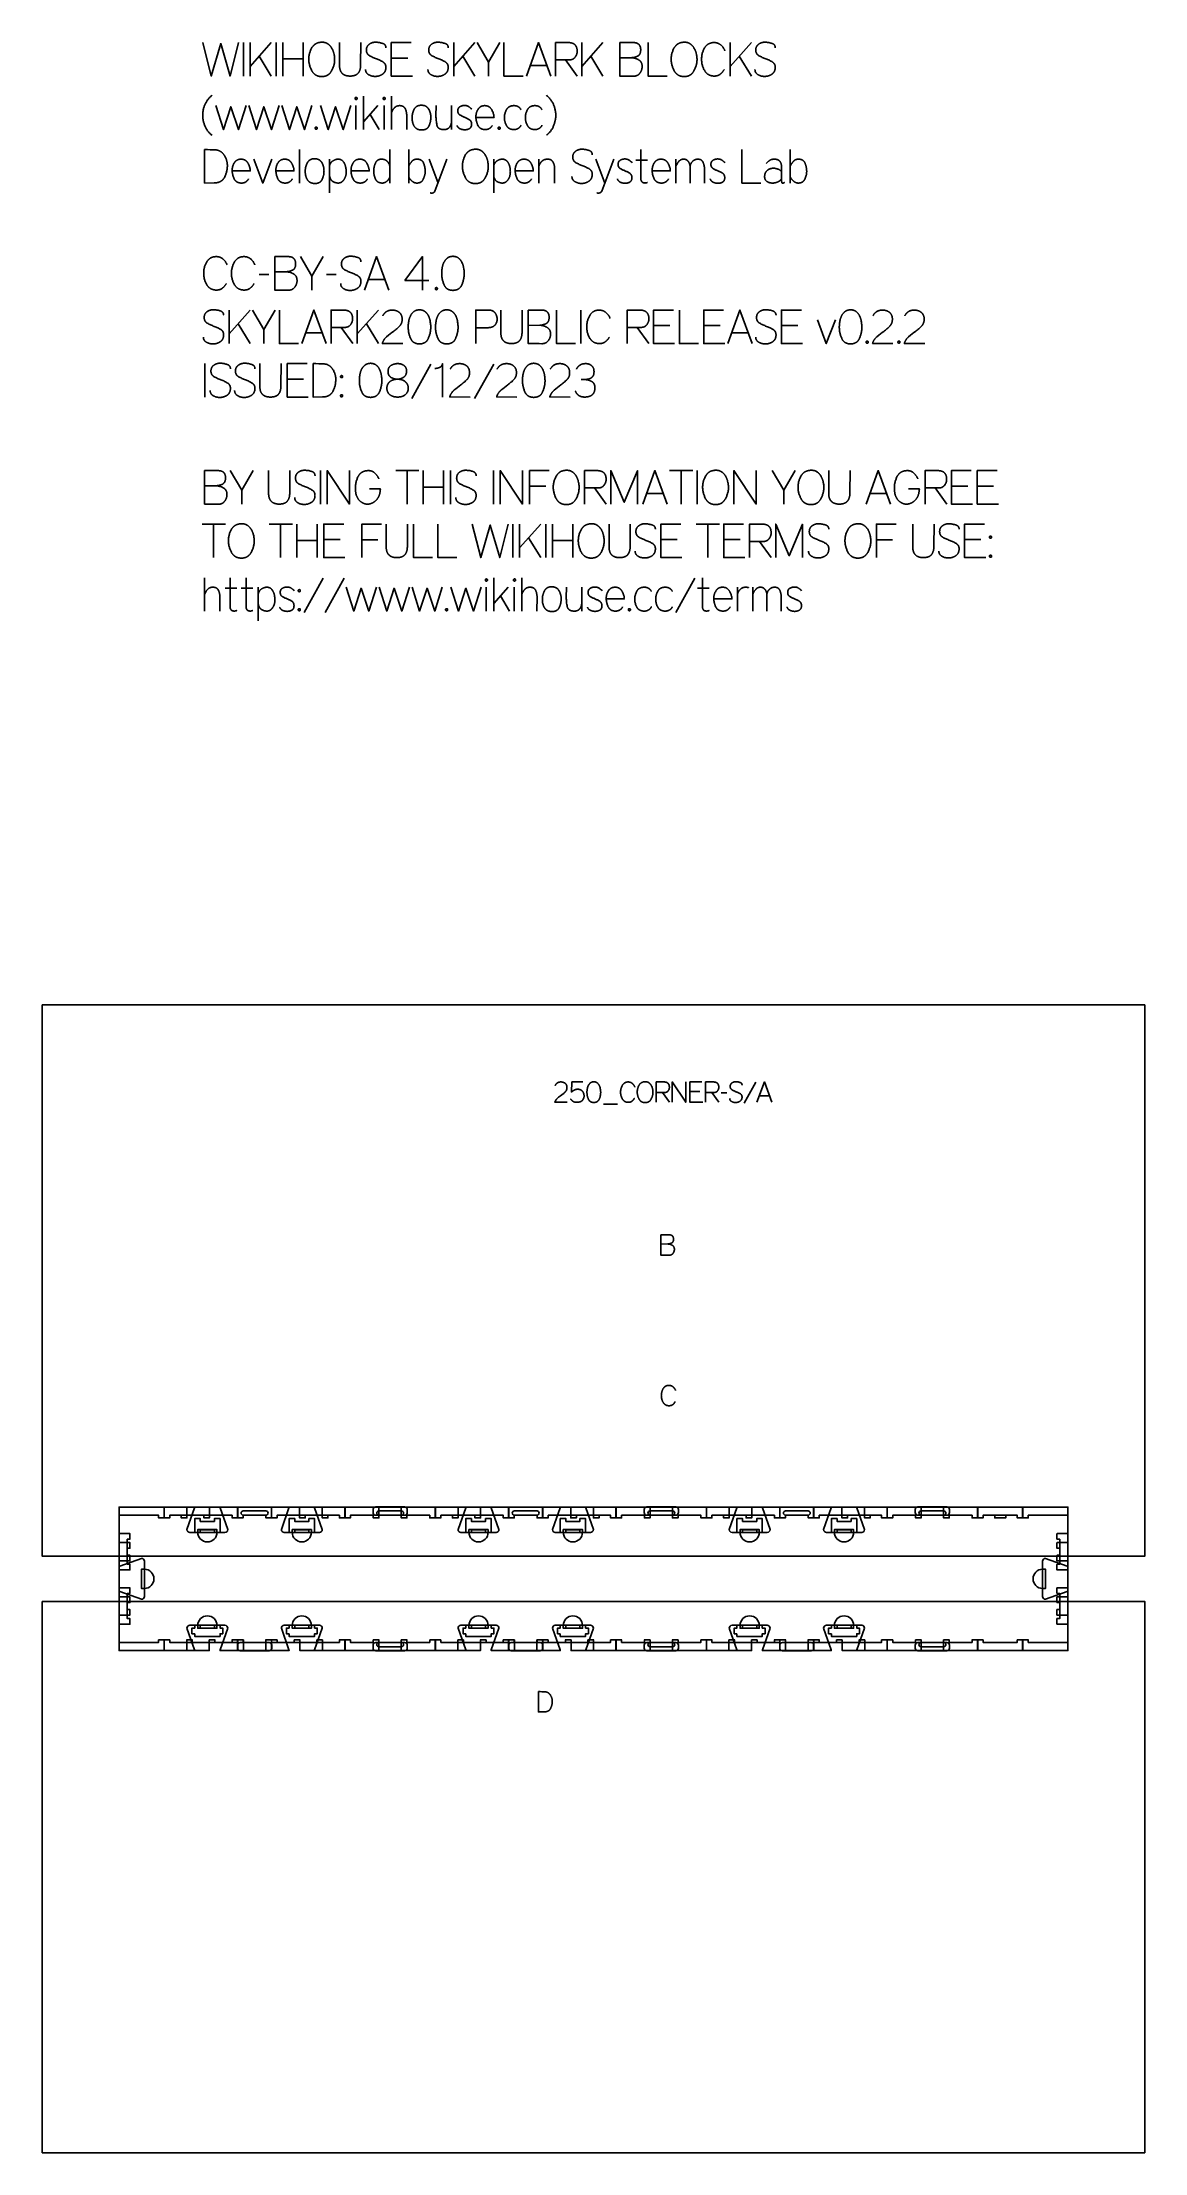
# Model space of a CAD drawing. Header units: millimetres. Extents: x -1220 to 1220, y -1270 to 3400.
import ezdxf

# ---------------------------------------------------------------- set-up
doc = ezdxf.new("R2010")
doc.units = ezdxf.units.MM
for name, color, linetype in [('0_SHEET_SPRUCEPLY_2440X122', 1, 'CONTINUOUS'), ('1_ANYTOOL_1MMDEEP_LABELS_S', 2, 'CONTINUOUS'), ('3_ANYTOOL_CUTTHROUGH_INSID', 4, 'CONTINUOUS'), ('4_ANYTOOL_CUTTHROUGH_OUTSI', 5, 'CONTINUOUS'), ('5_ANYTOOL_HALF_MILL_9MM_IN', 3, 'CONTINUOUS')]:
    doc.layers.add(name, color=color, linetype=linetype)
doc.layers.add('TC', color=220, linetype='CONTINUOUS', true_color=0xff00bb)

msp = doc.modelspace()

# ---------------------------------------------------------------- linework, layer by layer
at = {"layer": '0_SHEET_SPRUCEPLY_2440X122'}
for points in [[(-1220, 1270), (-1220, 50), (1220, 50), (1220, 1270)], [(-1220, -50), (-1220, -1270), (1220, -1270), (1220, -50)]]:
    msp.add_lwpolyline(points, close=True, dxfattribs=at)
at = {"layer": '1_ANYTOOL_1MMDEEP_LABELS_S'}
for points in [[(-58, 1054.6), (-85.4, 1054.7), (-85.2, 1055.3), (-85, 1056), (-84.8, 1056.3), (-84.7, 1056.7), (-84.6, 1057), (-84.4, 1057.3), (-84.3, 1057.6), (-84.1, 1057.9), (-84, 1058.2), (-83.8, 1058.5), (-83.6, 1058.8), (-83.4, 1059.1), (-83.3, 1059.4), (-83.1, 1059.7), (-82.9, 1060), (-82.7, 1060.3), (-82.5, 1060.6), (-82.3, 1060.8), (-82.1, 1061.1), (-81.9, 1061.4), (-81.6, 1061.6), (-81.4, 1061.9), (-81.2, 1062.2), (-80.9, 1062.4), (-80.7, 1062.7), (-80.4, 1062.9), (-80.2, 1063.1), (-79.9, 1063.4), (-79.7, 1063.6), (-77.2, 1065.7), (-74.9, 1067.5), (-72.7, 1069.2), (-70.4, 1070.9), (-69.2, 1071.8), (-68.1, 1072.6), (-67.1, 1073.5), (-66, 1074.4), (-65, 1075.2), (-64.1, 1076.2), (-63.1, 1077.1), (-62.2, 1078), (-62, 1078.2), (-61.8, 1078.5), (-61.6, 1078.7), (-61.4, 1078.9), (-61.2, 1079.2), (-61, 1079.4), (-60.8, 1079.7), (-60.7, 1080), (-60.5, 1080.2), (-60.4, 1080.5), (-60.2, 1080.8), (-60.1, 1081), (-59.9, 1081.3), (-59.8, 1081.6), (-59.7, 1081.9), (-59.6, 1082.2), (-59.5, 1082.4), (-59.4, 1082.7), (-59.3, 1083), (-59.2, 1083.3), (-59.1, 1083.6), (-59, 1083.9), (-59, 1084.2), (-58.9, 1084.6), (-58.9, 1084.9), (-58.8, 1085.2), (-58.8, 1085.5), (-58.7, 1085.8), (-58.7, 1086.2), (-58.7, 1086.5), (-58.7, 1086.8), (-58.7, 1087.2), (-58.7, 1087.6), (-58.7, 1087.9), (-58.7, 1088.3), (-58.7, 1088.6), (-58.8, 1089), (-58.8, 1089.3), (-58.9, 1089.7), (-58.9, 1090), (-59, 1090.4), (-59.1, 1090.7), (-59.1, 1091), (-59.2, 1091.3), (-59.3, 1091.6), (-59.4, 1091.9), (-59.5, 1092.2), (-59.6, 1092.5), (-59.8, 1092.8), (-59.9, 1093.1), (-60, 1093.3), (-60.2, 1093.6), (-60.3, 1093.9), (-60.5, 1094.1), (-60.6, 1094.4), (-60.8, 1094.6), (-61, 1094.9), (-61.2, 1095.1), (-61.4, 1095.3), (-61.6, 1095.5), (-61.8, 1095.8), (-62, 1096), (-62.2, 1096.2), (-62.5, 1096.4), (-62.7, 1096.6), (-63, 1096.8), (-63.2, 1096.9), (-63.5, 1097.1), (-63.7, 1097.3), (-64, 1097.4), (-64.2, 1097.6), (-64.5, 1097.8), (-64.8, 1097.9), (-65, 1098), (-65.3, 1098.2), (-65.6, 1098.3), (-65.9, 1098.4), (-66.2, 1098.5), (-66.5, 1098.6), (-66.8, 1098.7), (-67.1, 1098.8), (-67.4, 1098.9), (-67.7, 1099), (-68, 1099.1), (-68.3, 1099.2), (-68.6, 1099.2), (-69, 1099.3), (-69.3, 1099.3), (-69.6, 1099.4), (-70, 1099.4), (-70.3, 1099.4), (-70.6, 1099.5), (-71, 1099.5), (-71.3, 1099.5), (-72.1, 1099.5), (-72.6, 1099.5), (-73.1, 1099.5), (-73.7, 1099.5), (-74.2, 1099.4), (-74.7, 1099.3), (-75.2, 1099.3), (-75.7, 1099.2), (-76.2, 1099), (-76.6, 1098.9), (-76.9, 1098.9), (-77.1, 1098.8), (-77.3, 1098.7), (-77.6, 1098.6), (-77.8, 1098.5), (-78, 1098.5), (-78.2, 1098.4), (-78.4, 1098.3), (-78.6, 1098.2), (-78.9, 1098.1), (-79.1, 1098), (-79.3, 1097.8), (-79.5, 1097.7), (-79.7, 1097.6), (-79.9, 1097.5), (-80.1, 1097.4), (-80.3, 1097.2), (-80.4, 1097.1), (-80.6, 1097), (-80.8, 1096.8), (-81, 1096.7), (-81.2, 1096.5), (-81.4, 1096.4), (-81.5, 1096.2), (-81.7, 1096.1), (-81.9, 1095.9), (-82, 1095.7), (-82.2, 1095.6), (-82.4, 1095.4), (-82.5, 1095.2), (-82.7, 1095), (-82.9, 1094.9), (-83.2, 1094.5), (-83.5, 1094.1), (-83.7, 1093.7), (-84, 1093.2), (-84.3, 1092.8), (-84.5, 1092.3), (-84.8, 1091.9)], [(-50.6, 1061.7), (-50.3, 1061.2), (-49.9, 1060.8), (-49.6, 1060.4), (-49.3, 1060), (-48.9, 1059.6), (-48.6, 1059.2), (-48.2, 1058.9), (-47.9, 1058.5), (-47.5, 1058.2), (-47.1, 1057.9), (-46.8, 1057.6), (-46.4, 1057.3), (-46, 1057), (-45.6, 1056.8), (-45.2, 1056.5), (-44.7, 1056.3), (-44.3, 1056.1), (-43.9, 1055.9), (-43.5, 1055.7), (-43, 1055.5), (-42.6, 1055.4), (-42.1, 1055.2), (-41.6, 1055.1), (-41.2, 1055), (-40.7, 1054.9), (-40.2, 1054.8), (-39.7, 1054.7), (-39.2, 1054.6), (-38.7, 1054.6), (-38.2, 1054.6), (-37.7, 1054.5), (-37.1, 1054.5), (-36.5, 1054.5), (-35.9, 1054.6), (-35.3, 1054.6), (-34.7, 1054.6), (-34.1, 1054.7), (-33.6, 1054.7), (-33, 1054.8), (-32.5, 1054.9), (-31.9, 1055), (-31.4, 1055.1), (-30.9, 1055.3), (-30.3, 1055.4), (-29.8, 1055.5), (-29.4, 1055.7), (-28.9, 1055.9), (-28.4, 1056.1), (-28.2, 1056.2), (-27.9, 1056.3), (-27.7, 1056.4), (-27.5, 1056.5), (-27.3, 1056.6), (-27, 1056.8), (-26.8, 1056.9), (-26.6, 1057.1), (-26.4, 1057.2), (-26.2, 1057.4), (-26, 1057.6), (-25.8, 1057.7), (-25.6, 1057.9), (-25.4, 1058.1), (-25.2, 1058.3), (-25, 1058.5), (-24.8, 1058.7), (-24.6, 1058.9), (-24.4, 1059.1), (-24.2, 1059.3), (-24.1, 1059.6), (-23.9, 1059.8), (-23.7, 1060), (-23.5, 1060.3), (-23.4, 1060.5), (-23.2, 1060.8), (-23.1, 1061.1), (-22.9, 1061.3), (-22.6, 1061.9), (-22.3, 1062.5), (-22.1, 1062.9), (-22, 1063.2), (-21.8, 1063.6), (-21.7, 1064), (-21.6, 1064.3), (-21.4, 1064.7), (-21.3, 1065.1), (-21.2, 1065.4), (-21.2, 1065.8), (-21.1, 1066.1), (-21, 1066.5), (-21, 1066.9), (-20.9, 1067.2), (-20.9, 1067.6), (-20.9, 1067.9), (-20.9, 1068.3), (-20.9, 1068.7), (-20.9, 1069.1), (-20.9, 1069.5), (-20.9, 1069.9), (-21, 1070.2), (-21, 1070.6), (-21.1, 1071), (-21.1, 1071.4), (-21.2, 1071.7), (-21.2, 1072.1), (-21.3, 1072.5), (-21.4, 1072.8), (-21.5, 1073.2), (-21.6, 1073.5), (-21.7, 1073.9), (-21.8, 1074.2), (-21.9, 1074.5), (-22, 1074.9), (-22.2, 1075.2), (-22.3, 1075.5), (-22.4, 1075.8), (-22.6, 1076.2), (-22.7, 1076.5), (-22.9, 1076.8), (-23.1, 1077.1), (-23.3, 1077.4), (-23.4, 1077.7), (-23.6, 1078), (-23.8, 1078.2), (-24, 1078.5), (-24.3, 1078.8), (-24.5, 1079.1), (-24.7, 1079.4), (-24.9, 1079.6), (-25.2, 1079.9), (-25.4, 1080.1), (-25.7, 1080.3), (-25.9, 1080.6), (-26.2, 1080.8), (-26.5, 1081), (-26.8, 1081.2), (-27, 1081.4), (-27.3, 1081.6), (-27.6, 1081.7), (-27.9, 1081.9), (-28.2, 1082.1), (-28.6, 1082.2), (-28.9, 1082.4), (-29.2, 1082.5), (-29.5, 1082.6), (-29.9, 1082.7), (-30.2, 1082.8), (-30.6, 1082.9), (-31, 1083), (-31.3, 1083.1), (-31.7, 1083.2), (-32.1, 1083.2), (-32.5, 1083.3), (-32.8, 1083.3), (-33.2, 1083.4), (-33.6, 1083.4), (-34.1, 1083.4), (-34.5, 1083.5), (-34.9, 1083.5), (-35.4, 1083.4), (-35.9, 1083.4), (-36.5, 1083.4), (-37, 1083.3), (-37.5, 1083.3), (-37.9, 1083.2), (-38.4, 1083.1), (-38.9, 1083), (-39.4, 1082.9), (-39.8, 1082.8), (-40.3, 1082.6), (-40.7, 1082.5), (-41.2, 1082.3), (-41.6, 1082.1), (-42, 1081.9), (-42.4, 1081.7), (-43.2, 1081.3), (-43.6, 1081), (-44, 1080.8), (-44.4, 1080.5), (-44.8, 1080.3), (-45.2, 1080), (-45.6, 1079.7), (-46, 1079.4), (-46.4, 1079.1), (-46.8, 1078.8), (-47.2, 1078.4), (-47.6, 1078.1), (-48, 1077.7), (-48.8, 1077), (-47.7, 1099.5), (-23.4, 1099.5)], [(91.4, 1088.3), (91.2, 1088.9), (90.9, 1089.5), (90.7, 1090), (90.4, 1090.6), (90.1, 1091.2), (89.8, 1091.7), (89.4, 1092.2), (89.1, 1092.7), (88.7, 1093.2), (88.3, 1093.7), (88, 1094.2), (87.5, 1094.6), (87.1, 1095.1), (86.7, 1095.5), (86.2, 1095.9), (85.8, 1096.3), (85.3, 1096.7), (85.1, 1096.9), (84.8, 1097.1), (84.6, 1097.2), (84.3, 1097.4), (84.1, 1097.6), (83.8, 1097.7), (83.5, 1097.9), (83.3, 1098), (83, 1098.1), (82.7, 1098.3), (82.5, 1098.4), (82.2, 1098.5), (81.9, 1098.6), (81.6, 1098.7), (81.3, 1098.8), (81, 1098.9), (80.8, 1099), (80.5, 1099.1), (80.2, 1099.1), (79.9, 1099.2), (79.5, 1099.3), (79.2, 1099.3), (78.9, 1099.4), (78.6, 1099.4), (78.3, 1099.4), (78, 1099.5), (77.6, 1099.5), (77.3, 1099.5), (77, 1099.5), (76.6, 1099.5), (76.1, 1099.5), (75.6, 1099.5), (75.1, 1099.5), (74.6, 1099.4), (74.1, 1099.4), (73.7, 1099.3), (73.2, 1099.2), (72.7, 1099.1), (72.3, 1099), (71.9, 1098.8), (71.4, 1098.7), (71, 1098.5), (70.6, 1098.4), (70.4, 1098.3), (70.2, 1098.2), (70, 1098.1), (69.8, 1098), (69.6, 1097.9), (69.4, 1097.8), (69.2, 1097.6), (69, 1097.5), (68.8, 1097.4), (68.6, 1097.3), (68.4, 1097.2), (68.2, 1097), (67.9, 1096.8), (67.5, 1096.5), (67.2, 1096.2), (66.8, 1095.9), (66.5, 1095.5), (66.2, 1095.2), (65.8, 1094.9), (65.5, 1094.5), (65.2, 1094.1), (64.9, 1093.7), (64.7, 1093.3), (64.4, 1092.9), (64.1, 1092.5), (63.6, 1091.6), (63.1, 1090.7), (62.7, 1089.8), (62.3, 1088.9), (61.9, 1087.9), (61.6, 1087), (61.2, 1086.1), (61, 1085.1), (60.7, 1084.1), (60.5, 1083.1), (60.3, 1082.2), (60.2, 1081.1), (60.1, 1080.1), (60, 1079.1), (59.9, 1078.1), (59.9, 1077), (59.9, 1076), (60, 1074.9), (60.1, 1073.9), (60.2, 1072.9), (60.3, 1071.9), (60.5, 1070.9), (60.7, 1069.9), (61, 1068.9), (61.3, 1068), (61.6, 1067), (61.9, 1066.1), (62.3, 1065.2), (62.7, 1064.2), (63.2, 1063.3), (63.7, 1062.4), (64.2, 1061.5), (64.4, 1061.1), (64.7, 1060.7), (65, 1060.3), (65.3, 1059.9), (65.6, 1059.5), (65.9, 1059.2), (66.3, 1058.8), (66.6, 1058.5), (66.9, 1058.1), (67.3, 1057.8), (67.6, 1057.5), (68, 1057.3), (68.2, 1057.1), (68.4, 1057), (68.6, 1056.9), (68.8, 1056.7), (69, 1056.6), (69.2, 1056.5), (69.4, 1056.4), (69.6, 1056.3), (70, 1056.1), (70.4, 1055.9), (70.8, 1055.7), (71.3, 1055.5), (71.7, 1055.4), (72.2, 1055.2), (72.6, 1055.1), (73.1, 1055), (73.6, 1054.9), (74.1, 1054.8), (74.5, 1054.7), (75.1, 1054.6), (75.6, 1054.6), (76.1, 1054.6), (76.6, 1054.5), (77.2, 1054.5), (77.7, 1054.5), (78.3, 1054.6), (78.6, 1054.6), (78.8, 1054.6), (79.1, 1054.6), (79.4, 1054.7), (79.6, 1054.7), (79.9, 1054.8), (80.2, 1054.8), (80.4, 1054.9), (80.7, 1054.9), (80.9, 1055), (81.2, 1055.1), (81.4, 1055.1), (81.7, 1055.2), (81.9, 1055.3), (82.2, 1055.4), (82.4, 1055.5), (82.6, 1055.6), (82.8, 1055.7), (83.1, 1055.8), (83.3, 1055.9), (83.5, 1056), (83.7, 1056.1), (84, 1056.3), (84.2, 1056.4), (84.4, 1056.5), (84.6, 1056.7), (84.8, 1056.8), (85, 1057), (85.4, 1057.3), (85.8, 1057.6), (86.2, 1057.9), (86.5, 1058.3), (86.9, 1058.6), (87.3, 1059), (87.6, 1059.4), (88, 1059.8), (88.3, 1060.2), (88.6, 1060.6), (88.9, 1061), (89.2, 1061.4), (89.5, 1061.9), (89.8, 1062.3), (90.1, 1062.8), (90.4, 1063.3)], [(138.9, 1054.5), (138.9, 1099.5), (156, 1099.5), (156.7, 1099.5), (157.4, 1099.5), (157.8, 1099.5), (158.1, 1099.4), (158.4, 1099.4), (158.8, 1099.3), (159.1, 1099.3), (159.4, 1099.2), (159.7, 1099.2), (160, 1099.1), (160.3, 1099), (160.6, 1099), (160.9, 1098.9), (161.2, 1098.8), (161.5, 1098.7), (161.7, 1098.6), (162, 1098.5), (162.3, 1098.4), (162.5, 1098.3), (162.8, 1098.1), (163, 1098), (163.3, 1097.9), (163.5, 1097.7), (163.7, 1097.6), (163.9, 1097.4), (164.1, 1097.3), (164.3, 1097.1), (164.6, 1096.9), (164.7, 1096.8), (164.9, 1096.6), (165.1, 1096.4), (165.3, 1096.2), (165.5, 1096), (165.6, 1095.8), (165.8, 1095.6), (166, 1095.4), (166.1, 1095.2), (166.2, 1094.9), (166.4, 1094.7), (166.5, 1094.5), (166.6, 1094.2), (166.8, 1094), (166.9, 1093.7), (167, 1093.4), (167.1, 1093.2), (167.2, 1092.9), (167.3, 1092.6), (167.4, 1092.3), (167.4, 1092.1), (167.5, 1091.8), (167.6, 1091.5), (167.6, 1091.2), (167.7, 1090.8), (167.7, 1090.5), (167.8, 1090.2), (167.8, 1089.9), (167.9, 1089.5), (167.9, 1089.2), (167.9, 1088.5), (167.9, 1087.8), (167.9, 1087.5), (167.9, 1087.2), (167.9, 1087), (167.9, 1086.7), (167.9, 1086.5), (167.8, 1086.2), (167.8, 1085.9), (167.8, 1085.7), (167.7, 1085.4), (167.7, 1085.2), (167.6, 1084.9), (167.5, 1084.7), (167.5, 1084.4), (167.4, 1084.2), (167.3, 1083.9), (167.3, 1083.7), (167.2, 1083.5), (167.1, 1083.2), (167, 1083), (166.9, 1082.7), (166.8, 1082.5), (166.6, 1082.3), (166.5, 1082), (166.4, 1081.8), (166.3, 1081.6), (166.1, 1081.3), (166, 1081.1), (165.9, 1080.9), (165.7, 1080.7), (165.6, 1080.4), (165.4, 1080.2), (165.1, 1079.8), (164.9, 1079.6), (164.7, 1079.4), (164.5, 1079.2), (164.4, 1079), (164.2, 1078.8), (164, 1078.6), (163.8, 1078.4), (163.6, 1078.3), (163.4, 1078.1), (163.2, 1078), (163, 1077.8), (162.8, 1077.7), (162.6, 1077.5), (162.3, 1077.4), (162.1, 1077.3), (161.9, 1077.2), (161.7, 1077.1), (161.4, 1077), (161.2, 1076.9), (161, 1076.8), (160.7, 1076.7), (160.5, 1076.7), (160.2, 1076.6), (160, 1076.5), (159.7, 1076.5), (159.5, 1076.4), (159.2, 1076.4), (158.9, 1076.4), (158.6, 1076.3), (158.4, 1076.3), (155.5, 1076.2), (152.4, 1076.2), (139, 1076.2)], [(152.4, 1076.2), (168.1, 1054.5)], [(174.2, 1054.5), (174.2, 1099.5), (204.3, 1054.5), (204.3, 1099.5)], [(241.8, 1054.5), (213.4, 1054.5), (213.4, 1099.5), (240.1, 1099.5)], [(235.4, 1078.6), (213.4, 1078.6)], [(248.2, 1054.5), (248.2, 1099.5), (265.3, 1099.5), (266, 1099.5), (266.7, 1099.5), (267, 1099.5), (267.4, 1099.4), (267.7, 1099.4), (268.1, 1099.3), (268.4, 1099.3), (268.7, 1099.2), (269, 1099.2), (269.3, 1099.1), (269.6, 1099), (269.9, 1099), (270.2, 1098.9), (270.5, 1098.8), (270.8, 1098.7), (271, 1098.6), (271.3, 1098.5), (271.6, 1098.4), (271.8, 1098.3), (272.1, 1098.1), (272.3, 1098), (272.5, 1097.9), (272.8, 1097.7), (273, 1097.6), (273.2, 1097.4), (273.4, 1097.3), (273.6, 1097.1), (273.8, 1096.9), (274, 1096.8), (274.2, 1096.6), (274.4, 1096.4), (274.6, 1096.2), (274.8, 1096), (274.9, 1095.8), (275.1, 1095.6), (275.2, 1095.4), (275.4, 1095.2), (275.5, 1094.9), (275.7, 1094.7), (275.8, 1094.5), (275.9, 1094.2), (276, 1094), (276.2, 1093.7), (276.3, 1093.4), (276.4, 1093.2), (276.5, 1092.9), (276.6, 1092.6), (276.6, 1092.3), (276.7, 1092.1), (276.8, 1091.8), (276.9, 1091.5), (276.9, 1091.2), (277, 1090.8), (277, 1090.5), (277.1, 1090.2), (277.1, 1089.9), (277.1, 1089.5), (277.2, 1089.2), (277.2, 1088.5), (277.2, 1087.8), (277.2, 1087.5), (277.2, 1087.2), (277.2, 1087), (277.2, 1086.7), (277.1, 1086.5), (277.1, 1086.2), (277.1, 1085.9), (277, 1085.7), (277, 1085.4), (276.9, 1085.2), (276.9, 1084.9), (276.8, 1084.7), (276.8, 1084.4), (276.7, 1084.2), (276.6, 1083.9), (276.5, 1083.7), (276.4, 1083.5), (276.4, 1083.2), (276.3, 1083), (276.2, 1082.7), (276, 1082.5), (275.9, 1082.3), (275.8, 1082), (275.7, 1081.8), (275.6, 1081.6), (275.4, 1081.3), (275.3, 1081.1), (275.1, 1080.9), (275, 1080.7), (274.8, 1080.4), (274.7, 1080.2), (274.3, 1079.8), (274.2, 1079.6), (274, 1079.4), (273.8, 1079.2), (273.6, 1079), (273.5, 1078.8), (273.3, 1078.6), (273.1, 1078.4), (272.9, 1078.3), (272.7, 1078.1), (272.5, 1078), (272.3, 1077.8), (272.1, 1077.7), (271.8, 1077.5), (271.6, 1077.4), (271.4, 1077.3), (271.2, 1077.2), (271, 1077.1), (270.7, 1077), (270.5, 1076.9), (270.2, 1076.8), (270, 1076.7), (269.8, 1076.7), (269.5, 1076.6), (269.3, 1076.5), (269, 1076.5), (268.7, 1076.4), (268.5, 1076.4), (268.2, 1076.4), (267.9, 1076.3), (267.7, 1076.3), (264.7, 1076.2), (261.7, 1076.2), (248.3, 1076.2)], [(261.7, 1076.2), (277.4, 1054.5)], [(295.4, 1075.4), (282.2, 1075.2)], [(328.8, 1092.6), (328.8, 1092.9), (328.8, 1093.1), (328.7, 1093.2), (328.7, 1093.3), (328.7, 1093.5), (328.7, 1093.6), (328.7, 1093.7), (328.7, 1093.9), (328.6, 1094), (328.6, 1094.1), (328.6, 1094.2), (328.6, 1094.4), (328.5, 1094.5), (328.5, 1094.6), (328.5, 1094.7), (328.4, 1094.9), (328.4, 1095), (328.3, 1095.1), (328.3, 1095.2), (328.2, 1095.3), (328.2, 1095.4), (328.1, 1095.5), (328.1, 1095.6), (328, 1095.7), (328, 1095.8), (327.9, 1095.9), (327.8, 1096), (327.8, 1096.1), (327.7, 1096.2), (327.6, 1096.3), (327.5, 1096.4), (327.5, 1096.5), (327.4, 1096.6), (327.3, 1096.7), (327.2, 1096.8), (327.1, 1096.9), (327, 1097), (326.9, 1097), (326.8, 1097.1), (326.7, 1097.2), (326.6, 1097.3), (326.5, 1097.4), (326.4, 1097.4), (326.3, 1097.5), (326.2, 1097.6), (326.1, 1097.7), (326, 1097.7), (325.9, 1097.8), (325.7, 1097.9), (325.6, 1097.9), (325.5, 1098), (325.2, 1098.1), (325, 1098.2), (324.7, 1098.3), (324.4, 1098.4), (324.1, 1098.5), (323.8, 1098.6), (322.6, 1099), (321.4, 1099.2), (320.2, 1099.5), (319.1, 1099.7), (318.5, 1099.8), (318, 1099.8), (317.4, 1099.9), (316.9, 1100), (316.3, 1100), (315.8, 1100), (315.2, 1100), (314.7, 1100), (314.4, 1100), (314.1, 1100), (313.8, 1100), (313.5, 1100), (313.2, 1100), (313, 1099.9), (312.7, 1099.9), (312.4, 1099.9), (312.1, 1099.8), (311.9, 1099.8), (311.6, 1099.7), (311.3, 1099.7), (311, 1099.6), (310.8, 1099.5), (310.5, 1099.4), (310.2, 1099.3), (310, 1099.3), (309.7, 1099.2), (309.5, 1099.1), (309.2, 1099), (308.9, 1098.9), (308.7, 1098.7), (308.4, 1098.6), (308.2, 1098.5), (307.9, 1098.4), (307.7, 1098.2), (307.5, 1098.1), (307.2, 1097.9), (307, 1097.8), (306.7, 1097.6), (306.5, 1097.4), (306.3, 1097.3), (306, 1097.1), (305.8, 1096.9), (305.6, 1096.7), (305.4, 1096.6), (305.2, 1096.4), (305, 1096.2), (304.8, 1096), (304.6, 1095.8), (304.5, 1095.6), (304.3, 1095.4), (304.1, 1095.1), (304, 1094.9), (303.9, 1094.7), (303.7, 1094.5), (303.6, 1094.2), (303.5, 1094), (303.4, 1093.7), (303.3, 1093.5), (303.2, 1093.2), (303.1, 1093), (303, 1092.7), (302.9, 1092.4), (302.8, 1092.2), (302.8, 1091.9), (302.7, 1091.6), (302.7, 1091.3), (302.6, 1091), (302.6, 1090.7), (302.6, 1090.4), (302.6, 1090.1), (302.5, 1089.8), (302.5, 1089.5), (302.5, 1089.2), (302.6, 1088.9), (302.6, 1088.5), (302.6, 1088.2), (302.6, 1087.9), (302.7, 1087.6), (302.7, 1087.4), (302.8, 1087.1), (302.9, 1086.8), (303, 1086.5), (303, 1086.3), (303.1, 1086), (303.2, 1085.9), (303.2, 1085.7), (303.3, 1085.6), (303.4, 1085.5), (303.4, 1085.4), (303.5, 1085.2), (303.5, 1085.1), (303.6, 1085), (303.7, 1084.9), (303.7, 1084.8), (303.8, 1084.6), (303.9, 1084.5), (304, 1084.4), (304, 1084.3), (304.1, 1084.2), (304.2, 1084.1), (304.3, 1084), (304.4, 1083.9), (304.5, 1083.8), (304.5, 1083.7), (304.6, 1083.6), (304.7, 1083.5), (304.8, 1083.4), (304.9, 1083.3), (305.1, 1083.1), (305.3, 1082.9), (305.6, 1082.7), (305.8, 1082.6), (306, 1082.4), (306.3, 1082.2), (306.5, 1082.1), (306.8, 1081.9), (307.9, 1081.3), (309, 1080.8), (310.1, 1080.2), (311.2, 1079.7), (312.4, 1079.1), (313.6, 1078.6), (314.8, 1078.1), (316, 1077.7), (317.3, 1077.2), (318.5, 1076.7), (319.7, 1076.2), (320.8, 1075.7), (321.9, 1075.1), (323, 1074.5), (324.1, 1073.9), (325.1, 1073.3), (325.4, 1073.1), (325.6, 1073), (325.8, 1072.8), (325.9, 1072.7), (326, 1072.6), (326.2, 1072.5), (326.3, 1072.4), (326.4, 1072.3), (326.5, 1072.2), (326.6, 1072.1), (326.7, 1072), (326.8, 1071.9), (326.8, 1071.8), (326.9, 1071.7), (327, 1071.6), (327.1, 1071.5), (327.2, 1071.4), (327.3, 1071.3), (327.4, 1071.2), (327.4, 1071.1), (327.5, 1070.9), (327.6, 1070.8), (327.7, 1070.7), (327.7, 1070.6), (327.8, 1070.5), (327.9, 1070.3), (327.9, 1070.2), (328, 1070.1), (328, 1070), (328.1, 1069.8), (328.1, 1069.7), (328.2, 1069.6), (328.2, 1069.4), (328.3, 1069.3), (328.3, 1069.2), (328.4, 1069), (328.4, 1068.9), (328.5, 1068.6), (328.5, 1068.3), (328.6, 1068), (328.6, 1067.7), (328.7, 1067.4), (328.7, 1067.1), (328.7, 1066.8), (328.7, 1066.5), (328.7, 1066.2), (328.7, 1065.8), (328.7, 1065.5), (328.7, 1065.1), (328.7, 1064.8), (328.6, 1064.4), (328.6, 1064.1), (328.5, 1063.8), (328.5, 1063.5), (328.4, 1063.1), (328.3, 1062.8), (328.2, 1062.5), (328.1, 1062.2), (328, 1061.9), (327.9, 1061.6), (327.8, 1061.3), (327.7, 1061.1), (327.6, 1060.8), (327.4, 1060.5), (327.3, 1060.2), (327.1, 1060), (327, 1059.7), (326.8, 1059.5), (326.6, 1059.2), (326.5, 1059), (326.3, 1058.8), (326.1, 1058.6), (325.9, 1058.3), (325.6, 1058.1), (325.4, 1057.9), (325.2, 1057.7), (325, 1057.5), (324.7, 1057.3), (324.5, 1057.1), (324.2, 1057), (323.9, 1056.8), (323.4, 1056.4), (322.9, 1056.1), (322.3, 1055.9), (321.7, 1055.6), (321.2, 1055.3), (320.6, 1055.1), (320, 1054.9), (319.8, 1054.8), (319.5, 1054.7), (319.2, 1054.7), (318.9, 1054.6), (318.6, 1054.5), (318.3, 1054.4), (318, 1054.4), (317.7, 1054.3), (317.1, 1054.2), (316.5, 1054.1), (315.9, 1054.1), (315.2, 1054), (314.6, 1054), (314, 1054), (313.4, 1054), (312.8, 1054.1), (312.2, 1054.1), (311.6, 1054.2), (311, 1054.3), (310.5, 1054.4), (309.9, 1054.6), (309.3, 1054.7), (308.8, 1054.9), (308.2, 1055.1), (307.7, 1055.3), (307.1, 1055.5), (306.6, 1055.8), (306.1, 1056), (305.6, 1056.3), (305.3, 1056.5), (305.1, 1056.6), (304.8, 1056.8), (304.6, 1057), (304.4, 1057.1), (304.2, 1057.3), (304, 1057.5), (303.8, 1057.7), (303.6, 1057.8), (303.4, 1058), (303.2, 1058.2), (303.1, 1058.4), (303, 1058.5), (302.9, 1058.6), (302.8, 1058.7), (302.7, 1058.8), (302.7, 1058.9), (302.6, 1059.1), (302.5, 1059.2), (302.5, 1059.3), (302.4, 1059.4), (302.4, 1059.5), (302.3, 1059.6), (302.2, 1059.7), (302.2, 1059.8), (302.1, 1059.9), (302.1, 1060.1), (302, 1060.2), (302, 1060.3), (301.9, 1060.4), (301.9, 1060.5), (301.8, 1060.7), (301.8, 1060.9), (301.7, 1061.2), (301.6, 1061.4), (301.6, 1061.7), (301.5, 1061.9), (301.5, 1062.2), (301.5, 1062.5), (301.5, 1062.8), (301.5, 1063), (301.4, 1063.3)], [(359.2, 1098.8), (333.5, 1052.7)], [(361.8, 1054.5), (378.1, 1099.5), (394.7, 1054.5)], [(22.4, 1050.7), (53.4, 1050.7)], [(367, 1068.9), (389.4, 1068.9)], [(148.9, 761.4), (148.9, 716.4), (163.4, 716.4), (167.2, 716.3), (167.5, 716.3), (167.9, 716.3), (168.2, 716.3), (168.5, 716.3), (168.9, 716.3), (169.2, 716.3), (169.5, 716.4), (169.8, 716.4), (170.1, 716.5), (170.4, 716.6), (170.7, 716.6), (171, 716.7), (171.3, 716.8), (171.6, 716.9), (171.8, 717), (172.1, 717.1), (172.4, 717.3), (172.6, 717.4), (172.9, 717.5), (173.2, 717.7), (173.4, 717.8), (173.6, 718), (173.9, 718.2), (174.1, 718.4), (174.3, 718.6), (174.6, 718.8), (174.8, 719), (175, 719.2), (175.2, 719.4), (175.4, 719.6), (175.6, 719.9), (175.8, 720.1), (176.2, 720.6), (176.4, 720.9), (176.5, 721.2), (176.7, 721.4), (176.9, 721.7), (177, 722), (177.2, 722.2), (177.3, 722.5), (177.5, 722.8), (177.6, 723), (177.7, 723.3), (177.8, 723.6), (178, 723.9), (178.1, 724.2), (178.2, 724.4), (178.3, 724.7), (178.4, 725), (178.4, 725.3), (178.5, 725.6), (178.6, 725.9), (178.7, 726.2), (178.7, 726.5), (178.8, 726.8), (178.8, 727.1), (178.8, 727.4), (178.9, 727.7), (178.9, 728), (178.9, 728.3), (178.9, 728.6), (179, 728.9), (179, 729.2), (179, 729.6), (178.9, 729.9), (178.9, 730.3), (178.9, 730.7), (178.9, 731), (178.8, 731.4), (178.7, 731.7), (178.7, 732), (178.6, 732.3), (178.5, 732.7), (178.4, 733), (178.3, 733.3), (178.2, 733.6), (178.1, 733.9), (178, 734.1), (177.9, 734.4), (177.8, 734.6), (177.7, 734.7), (177.7, 734.8), (177.6, 735), (177.5, 735.1), (177.4, 735.2), (177.3, 735.3), (177.3, 735.5), (177.2, 735.6), (177.1, 735.7), (177, 735.8), (176.9, 735.9), (176.8, 736.1), (176.7, 736.2), (176.6, 736.3), (176.5, 736.4), (176.4, 736.5), (176.3, 736.6), (176.2, 736.7), (176.1, 736.8), (176, 736.9), (175.8, 737), (175.7, 737.1), (175.6, 737.2), (175.4, 737.4), (175.1, 737.6), (174.9, 737.8), (174.6, 737.9), (174, 738.3), (173.5, 738.6), (172.9, 738.9), (172.3, 739.1), (171.7, 739.4), (171.1, 739.6), (170.5, 739.9), (169.9, 740.1), (169.3, 740.3), (168.7, 740.4), (168, 740.6), (167.4, 740.7), (166.7, 740.8), (166.1, 740.9), (165.4, 741), (164.7, 741.1)], [(148.9, 740.9), (164.7, 741.1), (165.3, 741.1), (165.9, 741.2), (166.5, 741.3), (167, 741.3), (167.6, 741.4), (168.2, 741.6), (168.7, 741.7), (169.2, 741.8), (169.8, 742), (170.3, 742.1), (170.8, 742.3), (171.3, 742.5), (171.8, 742.7), (172.3, 742.9), (172.8, 743.2), (173.2, 743.4), (173.4, 743.5), (173.5, 743.5), (173.6, 743.6), (173.7, 743.7), (173.8, 743.7), (173.9, 743.8), (174, 743.9), (174.1, 744), (174.2, 744.1), (174.3, 744.1), (174.4, 744.2), (174.5, 744.3), (174.6, 744.4), (174.7, 744.5), (174.8, 744.6), (174.9, 744.7), (175, 744.8), (175.1, 744.9), (175.2, 745), (175.2, 745.1), (175.3, 745.2), (175.4, 745.3), (175.5, 745.4), (175.5, 745.5), (175.6, 745.6), (175.7, 745.8), (175.8, 745.9), (175.8, 746), (175.9, 746.1), (176, 746.2), (176, 746.4), (176.1, 746.5), (176.1, 746.6), (176.2, 746.8), (176.3, 747), (176.4, 747.3), (176.5, 747.6), (176.6, 747.9), (176.7, 748.2), (176.7, 748.5), (176.8, 748.8), (176.8, 749.2), (176.9, 749.5), (176.9, 749.8), (177, 750.2), (177, 750.6), (177, 750.9), (177, 751.3), (177, 751.7), (177, 752.3), (177, 752.6), (177, 752.9), (177, 753.1), (176.9, 753.4), (176.9, 753.7), (176.9, 754), (176.8, 754.2), (176.8, 754.5), (176.7, 754.7), (176.7, 755), (176.6, 755.2), (176.6, 755.5), (176.5, 755.7), (176.4, 755.9), (176.3, 756.2), (176.2, 756.4), (176.1, 756.6), (176.1, 756.8), (176, 757), (175.8, 757.2), (175.7, 757.4), (175.6, 757.6), (175.5, 757.8), (175.4, 758), (175.2, 758.1), (175.1, 758.3), (175, 758.5), (174.8, 758.7), (174.7, 758.8), (174.5, 759), (174.4, 759.1), (174.2, 759.3), (174, 759.4), (173.9, 759.5), (173.7, 759.7), (173.5, 759.8), (173.3, 759.9), (173.1, 760), (172.9, 760.1), (172.7, 760.2), (172.5, 760.3), (172.3, 760.4), (172.1, 760.5), (171.8, 760.6), (171.6, 760.7), (171.4, 760.8), (171.2, 760.9), (170.9, 760.9), (170.7, 761), (170.4, 761.1), (170.2, 761.1), (169.9, 761.2), (169.6, 761.2), (169.4, 761.2), (169.1, 761.3), (168.8, 761.3), (168.5, 761.3), (168.2, 761.4), (167.6, 761.4), (167, 761.4), (148.9, 761.4)], [(181.6, 416.9), (181.4, 417.5), (181.2, 418.1), (180.9, 418.7), (180.6, 419.2), (180.3, 419.8), (180, 420.3), (179.6, 420.8), (179.3, 421.3), (178.9, 421.8), (178.6, 422.3), (178.2, 422.8), (177.8, 423.2), (177.3, 423.7), (176.9, 424.1), (176.5, 424.5), (176, 424.9), (175.5, 425.3), (175.3, 425.5), (175, 425.7), (174.8, 425.8), (174.5, 426), (174.3, 426.2), (174, 426.3), (173.8, 426.5), (173.5, 426.6), (173.2, 426.7), (173, 426.9), (172.7, 427), (172.4, 427.1), (172.1, 427.2), (171.8, 427.3), (171.6, 427.4), (171.3, 427.5), (171, 427.6), (170.7, 427.7), (170.4, 427.8), (170.1, 427.8), (169.8, 427.9), (169.5, 427.9), (169.1, 428), (168.8, 428), (168.5, 428.1), (168.2, 428.1), (167.9, 428.1), (167.5, 428.1), (167.2, 428.1), (166.9, 428.1), (166.3, 428.1), (165.8, 428.1), (165.3, 428.1), (164.9, 428), (164.4, 428), (163.9, 427.9), (163.4, 427.8), (163, 427.7), (162.5, 427.6), (162.1, 427.4), (161.6, 427.3), (161.2, 427.1), (160.8, 427), (160.6, 426.9), (160.4, 426.8), (160.2, 426.7), (160, 426.6), (159.8, 426.5), (159.6, 426.4), (159.4, 426.3), (159.2, 426.1), (159, 426), (158.8, 425.9), (158.6, 425.8), (158.4, 425.6), (158.1, 425.4), (157.7, 425.1), (157.4, 424.8), (157, 424.5), (156.7, 424.2), (156.4, 423.8), (156.1, 423.5), (155.8, 423.1), (155.5, 422.7), (155.2, 422.3), (154.9, 421.9), (154.6, 421.5), (154.3, 421.1), (153.8, 420.2), (153.3, 419.3), (152.9, 418.4), (152.5, 417.5), (152.1, 416.5), (151.8, 415.6), (151.5, 414.7), (151.2, 413.7), (150.9, 412.7), (150.7, 411.8), (150.6, 410.8), (150.4, 409.8), (150.3, 408.7), (150.2, 407.7), (150.2, 406.7), (150.1, 405.6), (150.2, 404.6), (150.2, 403.5), (150.3, 402.5), (150.4, 401.5), (150.6, 400.5), (150.7, 399.5), (151, 398.5), (151.2, 397.5), (151.5, 396.6), (151.8, 395.6), (152.2, 394.7), (152.5, 393.8), (153, 392.8), (153.4, 391.9), (153.9, 391), (154.4, 390.1), (154.7, 389.7), (154.9, 389.3), (155.2, 388.9), (155.5, 388.5), (155.8, 388.1), (156.2, 387.8), (156.5, 387.4), (156.8, 387.1), (157.2, 386.8), (157.5, 386.4), (157.9, 386.2), (158.2, 385.9), (158.4, 385.7), (158.6, 385.6), (158.8, 385.5), (159, 385.4), (159.2, 385.2), (159.4, 385.1), (159.6, 385), (159.8, 384.9), (160.2, 384.7), (160.6, 384.5), (161, 384.3), (161.5, 384.1), (161.9, 384), (162.4, 383.8), (162.8, 383.7), (163.3, 383.6), (163.8, 383.5), (164.3, 383.4), (164.8, 383.3), (165.3, 383.2), (165.8, 383.2), (166.3, 383.2), (166.8, 383.1), (167.4, 383.1), (168, 383.1), (168.5, 383.2), (168.8, 383.2), (169.1, 383.2), (169.3, 383.3), (169.6, 383.3), (169.9, 383.3), (170.1, 383.4), (170.4, 383.4), (170.7, 383.5), (170.9, 383.5), (171.2, 383.6), (171.4, 383.7), (171.7, 383.7), (171.9, 383.8), (172.1, 383.9), (172.4, 384), (172.6, 384.1), (172.8, 384.2), (173.1, 384.3), (173.3, 384.4), (173.5, 384.5), (173.7, 384.6), (174, 384.7), (174.2, 384.9), (174.4, 385), (174.6, 385.1), (174.8, 385.3), (175, 385.4), (175.2, 385.6), (175.6, 385.9), (176, 386.2), (176.4, 386.5), (176.8, 386.9), (177.1, 387.2), (177.5, 387.6), (177.8, 388), (178.2, 388.4), (178.5, 388.8), (178.8, 389.2), (179.2, 389.6), (179.5, 390), (179.8, 390.5), (180.1, 390.9), (180.3, 391.4), (180.6, 391.9)]]:
    msp.add_lwpolyline(points, dxfattribs=at)
for points in [[(0.7, 1099.9), (1.2, 1099.9), (1.8, 1099.9), (2, 1099.9), (2.3, 1099.8), (2.5, 1099.8), (2.8, 1099.8), (3.1, 1099.7), (3.3, 1099.7), (3.6, 1099.6), (3.8, 1099.6), (4.1, 1099.5), (4.3, 1099.5), (4.5, 1099.4), (4.8, 1099.3), (5, 1099.3), (5.2, 1099.2), (5.5, 1099.1), (5.7, 1099), (5.9, 1098.9), (6.1, 1098.8), (6.3, 1098.7), (6.5, 1098.6), (6.7, 1098.5), (6.9, 1098.4), (7.1, 1098.3), (7.3, 1098.1), (7.5, 1098), (7.7, 1097.9), (7.9, 1097.7), (8.1, 1097.6), (8.5, 1097.3), (8.8, 1097), (9.2, 1096.7), (9.5, 1096.4), (9.8, 1096.1), (10.2, 1095.7), (10.5, 1095.4), (10.8, 1095), (11.1, 1094.7), (11.3, 1094.3), (11.6, 1093.9), (11.9, 1093.5), (12.1, 1093.1), (12.4, 1092.7), (12.6, 1092.2), (12.8, 1091.8), (13.2, 1090.9), (13.4, 1090.5), (13.6, 1090), (13.8, 1089.6), (14, 1089.1), (14.1, 1088.7), (14.3, 1088.2), (14.4, 1087.7), (14.5, 1087.2), (14.7, 1086.7), (14.8, 1086.2), (14.9, 1085.7), (15, 1085.2), (15.1, 1084.7), (15.3, 1083.2), (15.5, 1082.2), (15.6, 1081.2), (15.7, 1080.2), (15.8, 1079.3), (15.8, 1078.3), (15.9, 1077.4), (15.9, 1076.4), (15.9, 1075.5), (15.8, 1074.6), (15.8, 1073.7), (15.7, 1072.7), (15.6, 1071.8), (15.4, 1070.9), (15.3, 1070), (15.1, 1069), (14.9, 1068.1), (14.6, 1067.2), (14.4, 1066.3), (14.1, 1065.3), (13.8, 1064.4), (13.4, 1063.5), (13.1, 1062.5), (12.7, 1061.6), (12.5, 1061.1), (12.3, 1060.7), (12, 1060.3), (11.9, 1060.1), (11.8, 1059.9), (11.7, 1059.6), (11.6, 1059.4), (11.4, 1059.3), (11.3, 1059.1), (11.2, 1058.9), (11, 1058.7), (10.9, 1058.5), (10.7, 1058.3), (10.6, 1058.2), (10.5, 1058), (10.3, 1057.8), (10.1, 1057.7), (10, 1057.5), (9.8, 1057.4), (9.7, 1057.2), (9.5, 1057.1), (9.3, 1056.9), (9.2, 1056.8), (9, 1056.6), (8.8, 1056.5), (8.6, 1056.4), (8.5, 1056.2), (8.3, 1056.1), (8.1, 1056), (7.9, 1055.9), (7.7, 1055.8), (7.5, 1055.7), (7.3, 1055.6), (7.1, 1055.5), (6.9, 1055.4), (6.7, 1055.3), (6.5, 1055.2), (6.3, 1055.1), (6.1, 1055), (5.9, 1054.9), (5.6, 1054.9), (5.4, 1054.8), (5.2, 1054.7), (5, 1054.7), (4.7, 1054.6), (4.3, 1054.5), (3.8, 1054.4), (3.3, 1054.3), (2.8, 1054.3), (2.3, 1054.2), (1.7, 1054.2), (1.2, 1054.1), (0.7, 1054.1), (0.1, 1054.1), (-0.4, 1054.2), (-0.9, 1054.2), (-1.5, 1054.3), (-2, 1054.3), (-2.4, 1054.4), (-2.9, 1054.5), (-3.2, 1054.6), (-3.4, 1054.6), (-3.6, 1054.7), (-3.9, 1054.7), (-4.1, 1054.8), (-4.3, 1054.9), (-4.5, 1055), (-4.7, 1055), (-4.9, 1055.1), (-5.2, 1055.2), (-5.4, 1055.3), (-5.6, 1055.4), (-5.8, 1055.5), (-6, 1055.6), (-6.2, 1055.7), (-6.4, 1055.8), (-6.6, 1055.9), (-6.7, 1056), (-6.9, 1056.1), (-7.1, 1056.3), (-7.3, 1056.4), (-7.5, 1056.5), (-7.6, 1056.7), (-7.8, 1056.8), (-8, 1056.9), (-8.1, 1057.1), (-8.3, 1057.2), (-8.5, 1057.4), (-8.6, 1057.5), (-8.8, 1057.7), (-8.9, 1057.9), (-9.1, 1058), (-9.2, 1058.2), (-9.4, 1058.4), (-9.5, 1058.5), (-9.7, 1058.7), (-9.8, 1058.9), (-9.9, 1059.1), (-10.1, 1059.3), (-10.2, 1059.5), (-10.3, 1059.7), (-10.4, 1059.9), (-10.5, 1060.1), (-10.7, 1060.3), (-10.9, 1060.8), (-11.1, 1061.2), (-11.3, 1061.7), (-11.7, 1062.6), (-12, 1063.5), (-12.4, 1064.5), (-12.7, 1065.4), (-13, 1066.3), (-13.2, 1067.3), (-13.5, 1068.2), (-13.7, 1069.1), (-13.9, 1070.1), (-14, 1071), (-14.1, 1071.9), (-14.3, 1072.8), (-14.3, 1073.8), (-14.4, 1074.7), (-14.4, 1075.6), (-14.5, 1076.5), (-14.4, 1077.4), (-14.4, 1078.4), (-14.4, 1079.3), (-14.3, 1080.3), (-14.2, 1081.3), (-14.1, 1082.3), (-14, 1083.3), (-13.8, 1084.3), (-13.6, 1085.3), (-13.5, 1085.8), (-13.4, 1086.3), (-13.3, 1086.8), (-13.1, 1087.3), (-13, 1087.8), (-12.8, 1088.2), (-12.7, 1088.7), (-12.5, 1089.2), (-12.4, 1089.6), (-12.2, 1090.1), (-12, 1090.6), (-11.8, 1091), (-11.6, 1091.4), (-11.4, 1091.9), (-11.1, 1092.3), (-10.9, 1092.7), (-10.7, 1093.1), (-10.4, 1093.5), (-10.2, 1093.9), (-9.9, 1094.3), (-9.6, 1094.7), (-9.3, 1095), (-9, 1095.4), (-8.7, 1095.7), (-8.4, 1096.1), (-8.1, 1096.4), (-7.8, 1096.7), (-7.4, 1097), (-7.1, 1097.3), (-6.7, 1097.6), (-6.6, 1097.7), (-6.4, 1097.9), (-6.2, 1098), (-6, 1098.1), (-5.8, 1098.3), (-5.6, 1098.4), (-5.4, 1098.5), (-5.2, 1098.6), (-5, 1098.7), (-4.7, 1098.8), (-4.5, 1098.9), (-4.3, 1099), (-4.1, 1099.1), (-3.9, 1099.2), (-3.6, 1099.3), (-3.4, 1099.3), (-3.2, 1099.4), (-2.9, 1099.5), (-2.7, 1099.5), (-2.5, 1099.6), (-2.2, 1099.6), (-2, 1099.7), (-1.7, 1099.7), (-1.5, 1099.8), (-1.2, 1099.8), (-1, 1099.8), (-0.7, 1099.9), (-0.4, 1099.9), (0.1, 1099.9)], [(114.9, 1100), (115.4, 1100), (116, 1100), (116.5, 1100), (116.8, 1099.9), (117.1, 1099.9), (117.3, 1099.9), (117.6, 1099.8), (117.8, 1099.8), (118.1, 1099.7), (118.3, 1099.7), (118.6, 1099.6), (118.8, 1099.5), (119.1, 1099.5), (119.3, 1099.4), (119.5, 1099.3), (119.8, 1099.2), (120, 1099.2), (120.2, 1099.1), (120.4, 1099), (120.7, 1098.9), (120.9, 1098.8), (121.1, 1098.7), (121.3, 1098.6), (121.5, 1098.4), (121.7, 1098.3), (121.9, 1098.2), (122.1, 1098.1), (122.3, 1097.9), (122.9, 1097.5), (123.3, 1097.2), (123.7, 1096.9), (124, 1096.6), (124.4, 1096.3), (124.7, 1096), (125.1, 1095.6), (125.4, 1095.3), (125.7, 1094.9), (126, 1094.6), (126.3, 1094.2), (126.6, 1093.8), (126.9, 1093.4), (127.2, 1093), (127.4, 1092.6), (127.9, 1091.8), (128.2, 1091.3), (128.4, 1090.9), (128.6, 1090.5), (128.9, 1090), (129.1, 1089.5), (129.3, 1089.1), (129.5, 1088.6), (129.6, 1088.1), (129.8, 1087.7), (130, 1087.2), (130.1, 1086.7), (130.3, 1086.2), (130.4, 1085.7), (130.5, 1085.2), (130.9, 1083.7), (131.1, 1082.6), (131.2, 1081.6), (131.4, 1080.6), (131.5, 1079.7), (131.5, 1078.7), (131.6, 1077.7), (131.6, 1076.8), (131.6, 1075.8), (131.5, 1074.9), (131.5, 1073.9), (131.3, 1072.9), (131.2, 1072), (131, 1071), (130.8, 1070.1), (130.6, 1069.1), (130.3, 1068.2), (130, 1067.2), (129.6, 1066.3), (129.3, 1065.3), (128.8, 1064.3), (128.4, 1063.4), (127.9, 1062.4), (127.4, 1061.5), (127.2, 1061), (126.9, 1060.5), (126.6, 1060.1), (126.3, 1059.7), (126, 1059.3), (125.7, 1058.9), (125.4, 1058.5), (125.1, 1058.1), (124.9, 1057.9), (124.7, 1057.8), (124.6, 1057.6), (124.4, 1057.4), (124.2, 1057.3), (124, 1057.1), (123.8, 1057), (123.7, 1056.8), (123.5, 1056.7), (123.3, 1056.5), (123.1, 1056.4), (122.9, 1056.2), (122.7, 1056.1), (122.5, 1056), (122.3, 1055.9), (122.1, 1055.7), (121.9, 1055.6), (121.7, 1055.5), (121.5, 1055.4), (121.3, 1055.3), (121.1, 1055.2), (120.8, 1055.1), (120.6, 1055), (120.4, 1054.9), (120.2, 1054.8), (119.9, 1054.7), (119.7, 1054.6), (119.5, 1054.6), (119, 1054.4), (118.5, 1054.3), (118.1, 1054.2), (117.6, 1054.1), (117.1, 1054), (116.5, 1053.9), (116, 1053.9), (115.5, 1053.8), (114.9, 1053.8), (114.4, 1053.8), (113.8, 1053.8), (113.2, 1053.8), (112.7, 1053.9), (112.1, 1053.9), (111.6, 1054), (111.1, 1054.1), (110.6, 1054.2), (110.1, 1054.3), (109.6, 1054.4), (109.1, 1054.6), (108.8, 1054.7), (108.6, 1054.7), (108.4, 1054.8), (108.1, 1054.9), (107.9, 1055), (107.7, 1055.1), (107.5, 1055.2), (107.2, 1055.3), (107, 1055.4), (106.8, 1055.5), (106.6, 1055.6), (106.4, 1055.8), (106.2, 1055.9), (106, 1056), (105.8, 1056.1), (105.6, 1056.3), (105.4, 1056.4), (105.2, 1056.6), (105, 1056.7), (104.8, 1056.9), (104.6, 1057), (104.4, 1057.2), (104.2, 1057.3), (104, 1057.5), (103.9, 1057.7), (103.7, 1057.8), (103.5, 1058), (103.3, 1058.2), (103.2, 1058.4), (103, 1058.6), (102.7, 1059), (102.4, 1059.4), (102.1, 1059.8), (101.8, 1060.2), (101.5, 1060.7), (101.2, 1061.1), (100.9, 1061.6), (100.4, 1062.6), (100, 1063.5), (99.5, 1064.5), (99.1, 1065.5), (98.8, 1066.5), (98.4, 1067.4), (98.1, 1068.4), (97.9, 1069.4), (97.6, 1070.4), (97.4, 1071.3), (97.2, 1072.3), (97.1, 1073.3), (97, 1074.3), (96.9, 1075.3), (96.8, 1076.2), (96.8, 1077.2), (96.8, 1078.3), (96.9, 1079.3), (97, 1080.3), (97.1, 1081.3), (97.2, 1082.3), (97.4, 1083.3), (97.6, 1084.3), (97.9, 1085.3), (98.2, 1086.3), (98.5, 1087.2), (98.9, 1088.2), (99.2, 1089.1), (99.7, 1090), (100.1, 1091), (100.6, 1091.9), (101.1, 1092.8), (101.4, 1093.2), (101.7, 1093.7), (102, 1094.1), (102.3, 1094.5), (102.6, 1094.9), (102.9, 1095.2), (103.3, 1095.6), (103.6, 1096), (103.8, 1096.1), (104, 1096.3), (104.2, 1096.4), (104.4, 1096.6), (104.5, 1096.8), (104.7, 1096.9), (104.9, 1097.1), (105.1, 1097.2), (105.3, 1097.3), (105.5, 1097.5), (105.7, 1097.6), (105.9, 1097.7), (106.1, 1097.9), (106.3, 1098), (106.5, 1098.1), (106.8, 1098.2), (107, 1098.3), (107.2, 1098.4), (107.6, 1098.7), (108.1, 1098.8), (108.6, 1099), (109, 1099.2), (109.5, 1099.3), (110, 1099.5), (110.5, 1099.6), (111, 1099.7), (111.5, 1099.8), (112.1, 1099.9), (112.6, 1099.9), (113.2, 1100), (113.7, 1100), (114.3, 1100)], [(-121.8, -249.5), (-121.8, -294.5), (-109, -294.4), (-108.4, -294.4), (-107.8, -294.4), (-107.2, -294.3), (-106.6, -294.3), (-106, -294.2), (-105.5, -294.1), (-104.9, -294), (-104.4, -293.9), (-103.9, -293.8), (-103.4, -293.6), (-102.9, -293.5), (-102.4, -293.3), (-101.9, -293.1), (-101.7, -293), (-101.5, -292.9), (-101.2, -292.8), (-101, -292.7), (-100.8, -292.6), (-100.6, -292.5), (-100.3, -292.4), (-100.1, -292.2), (-99.9, -292.1), (-99.7, -292), (-99.5, -291.8), (-99.3, -291.7), (-99.1, -291.6), (-98.9, -291.4), (-98.7, -291.3), (-98.5, -291.1), (-98.4, -291), (-98.2, -290.8), (-98, -290.6), (-97.8, -290.5), (-97.6, -290.3), (-97.5, -290.1), (-97.3, -290), (-97.1, -289.8), (-97, -289.6), (-96.8, -289.4), (-96.7, -289.2), (-96.5, -289), (-96.4, -288.8), (-96.2, -288.6), (-96.1, -288.4), (-95.9, -288.2), (-95.6, -287.8), (-95.4, -287.4), (-95.1, -286.9), (-94.7, -286), (-94.2, -285), (-93.8, -284.1), (-93.4, -283.1), (-93.1, -282.2), (-92.7, -281.2), (-92.4, -280.2), (-92.2, -279.2), (-92, -278.2), (-91.8, -277.2), (-91.6, -276.2), (-91.5, -275.2), (-91.3, -274.2), (-91.3, -273.1), (-91.2, -272.1), (-91.2, -271), (-91.2, -270.1), (-91.3, -269.2), (-91.3, -268.4), (-91.4, -267.5), (-91.6, -266.6), (-91.6, -266.2), (-91.7, -265.8), (-91.8, -265.4), (-91.9, -264.9), (-92, -264.5), (-92.1, -264.1), (-92.3, -263.7), (-92.4, -263.3), (-92.5, -262.9), (-92.7, -262.5), (-92.8, -262.1), (-93, -261.7), (-93.1, -261.3), (-93.3, -260.9), (-93.7, -260.1), (-94.1, -259.3), (-94.5, -258.5), (-94.9, -257.8), (-95.2, -257.3), (-95.5, -256.9), (-95.8, -256.4), (-96.1, -256), (-96.4, -255.6), (-96.8, -255.2), (-97.1, -254.9), (-97.4, -254.5), (-97.7, -254.1), (-98.1, -253.8), (-98.4, -253.5), (-98.8, -253.2), (-99.1, -252.9), (-99.5, -252.6), (-99.9, -252.4), (-100.2, -252.1), (-100.6, -251.9), (-101, -251.6), (-101.4, -251.4), (-101.8, -251.2), (-102.1, -251.1), (-102.5, -250.9), (-103, -250.7), (-103.4, -250.6), (-103.8, -250.5), (-104.2, -250.4), (-104.6, -250.3), (-105.1, -250.2), (-105.5, -250.1), (-105.9, -250.1), (-106.4, -250), (-110.5, -249.8), (-114.2, -249.7), (-118, -249.6)]]:
    msp.add_lwpolyline(points, close=True, dxfattribs=at)
at = {"layer": '3_ANYTOOL_CUTTHROUGH_INSID'}
for points in [[(-725, 140.7, 1), (-725, 150.2), (-775, 150.2, 1), (-775, 140.7)], [(-425, 140.7), (-475, 140.7, -1), (-475, 150.2), (-425, 150.2, -1)], [(-425, 140.7), (-475, 140.7, -1), (-475, 150.2), (-425, 150.2, -1)], [(-475, 140.7), (-425, 140.7, 1), (-425, 150.2), (-475, 150.2, 1)], [(-125, 140.7, 1), (-125, 150.2), (-175, 150.2, 1), (-175, 140.7)], [(175, 140.7), (125, 140.7, -1), (125, 150.2), (175, 150.2, -1)], [(175, 140.7), (125, 140.7, -1), (125, 150.2), (175, 150.2, -1)], [(125, 140.7), (175, 140.7, 1), (175, 150.2), (125, 150.2, 1)], [(475, 140.7, 1), (475, 150.2), (425, 150.2, 1), (425, 140.7)], [(775, 140.7), (725, 140.7, -1), (725, 150.2), (775, 150.2, -1)], [(725, 140.7), (775, 140.7, 1), (775, 150.2), (725, 150.2, 1)], [(775, 140.7), (725, 140.7, -1), (725, 150.2), (775, 150.2, -1)], [(-475, -140.8, 1), (-475, -150.3), (-425, -150.3, 1), (-425, -140.8)], [(125, -140.8, 1), (125, -150.3), (175, -150.3, 1), (175, -140.8)], [(725, -140.8, 1), (725, -150.3), (775, -150.3, 1), (775, -140.8)]]:
    msp.add_lwpolyline(points, format="xyb", close=True, dxfattribs=at)
for points in [[(-882.6, 102.7), (-882.6, 133.3), (-870.1, 133.3), (-870.1, 127.3), (-838.9, 127.3), (-838.9, 133.3), (-826.4, 133.3), (-826.4, 102.7), (-838.9, 102.7), (-838.9, 108.8), (-870.1, 108.8), (-870.1, 102.7)], [(-629.9, 133.3), (-617.4, 133.3), (-617.4, 102.7), (-629.9, 102.7), (-629.9, 108.8), (-661.1, 108.8), (-661.1, 102.7), (-673.6, 102.7), (-673.6, 133.3), (-661.1, 133.3), (-661.1, 127.3), (-629.9, 127.3)], [(-282.6, 102.7), (-282.6, 133.3), (-270.1, 133.3), (-270.1, 127.3), (-238.9, 127.3), (-238.9, 133.3), (-226.4, 133.3), (-226.4, 102.7), (-238.9, 102.7), (-238.9, 108.8), (-270.1, 108.8), (-270.1, 102.7)], [(-29.9, 133.3), (-17.4, 133.3), (-17.4, 102.7), (-29.9, 102.7), (-29.9, 108.8), (-61.1, 108.8), (-61.1, 102.7), (-73.6, 102.7), (-73.6, 133.3), (-61.1, 133.3), (-61.1, 127.3), (-29.9, 127.3)], [(317.4, 102.7), (317.4, 133.3), (329.9, 133.3), (329.9, 127.3), (361.1, 127.3), (361.1, 133.3), (373.6, 133.3), (373.6, 102.7), (361.1, 102.7), (361.1, 108.8), (329.9, 108.8), (329.9, 102.7)], [(570.1, 133.3), (582.6, 133.3), (582.6, 102.7), (570.1, 102.7), (570.1, 108.8), (538.9, 108.8), (538.9, 102.7), (526.4, 102.7), (526.4, 133.3), (538.9, 133.3), (538.9, 127.3), (570.1, 127.3)], [(-882.6, -121.3), (-888.6, -121.3), (-888.6, -108.8), (-882.6, -108.8), (-882.6, -102.8), (-870.1, -102.8), (-870.1, -108.8), (-838.9, -108.8), (-838.9, -102.8), (-826.4, -102.8), (-826.4, -108.8), (-820.4, -108.8), (-820.4, -121.3), (-826.4, -121.3), (-826.4, -127.3), (-882.6, -127.3)], [(-673.6, -121.3), (-679.6, -121.3), (-679.6, -108.8), (-673.6, -108.8), (-673.6, -102.8), (-661.1, -102.8), (-661.1, -108.8), (-629.9, -108.8), (-629.9, -102.8), (-617.4, -102.8), (-617.4, -108.8), (-611.4, -108.8), (-611.4, -121.3), (-617.4, -121.3), (-617.4, -127.3), (-673.6, -127.3)], [(-282.6, -121.3), (-288.6, -121.3), (-288.6, -108.8), (-282.6, -108.8), (-282.6, -102.8), (-270.1, -102.8), (-270.1, -108.8), (-238.9, -108.8), (-238.9, -102.8), (-226.4, -102.8), (-226.4, -108.8), (-220.4, -108.8), (-220.4, -121.3), (-226.4, -121.3), (-226.4, -127.3), (-282.6, -127.3)], [(-73.6, -121.3), (-79.6, -121.3), (-79.6, -108.8), (-73.6, -108.8), (-73.6, -102.8), (-61.1, -102.8), (-61.1, -108.8), (-29.9, -108.8), (-29.9, -102.8), (-17.4, -102.8), (-17.4, -108.8), (-11.4, -108.8), (-11.4, -121.3), (-17.4, -121.3), (-17.4, -127.3), (-73.6, -127.3)], [(317.4, -121.3), (311.4, -121.3), (311.4, -108.8), (317.4, -108.8), (317.4, -102.8), (329.9, -102.8), (329.9, -108.8), (361.1, -108.8), (361.1, -102.8), (373.6, -102.8), (373.6, -108.8), (379.6, -108.8), (379.6, -121.3), (373.6, -121.3), (373.6, -127.3), (317.4, -127.3)], [(526.4, -121.3), (520.4, -121.3), (520.4, -108.8), (526.4, -108.8), (526.4, -102.8), (538.9, -102.8), (538.9, -108.8), (570.1, -108.8), (570.1, -102.8), (582.6, -102.8), (582.6, -108.8), (588.6, -108.8), (588.6, -121.3), (582.6, -121.3), (582.6, -127.3), (526.4, -127.3)]]:
    msp.add_lwpolyline(points, close=True, dxfattribs=at)
at = {"layer": '4_ANYTOOL_CUTTHROUGH_OUTSI'}
for points in [[(-1049.8, -28.1, -0.061485), (-1048.4, -28.3), (-1000.1, -45.2, 0.084368), (-1000, -45.2, 0.414214), (-993.8, -39), (-993.8, 39, 0.414214), (-1000, 45.3, 0.084368), (-1000.1, 45.2), (-1048.4, 28.3, -0.061485), (-1049.8, 28.1), (-1049.8, 158.7), (-950.3, 158.7), (-950.3, 158.7), (-950.3, 135, 0.414214), (-950, 134.7), (-938, 134.7, 0.414214), (-937.8, 135), (-937.8, 140.7), (-862.3, 140.7), (-862.3, 135), (-862.3, 135, 0.414214), (-862, 134.7), (-850, 134.7, 0.414214), (-849.8, 135), (-849.8, 158.7), (-650.3, 158.7), (-650.3, 135), (-650.3, 135, 0.414214), (-650, 134.7), (-638, 134.7, 0.414214), (-637.8, 135), (-637.8, 140.7), (-562.3, 140.7), (-562.3, 135), (-562.3, 135, 0.414214), (-562, 134.7), (-550, 134.7, 0.414214), (-549.8, 135), (-549.8, 158.7), (-350.3, 158.7), (-350.3, 135, 0.414214), (-350, 134.7), (-338, 134.7, 0.414214), (-337.8, 135), (-337.8, 140.7), (-262.3, 140.7), (-262.3, 135), (-262.3, 135, 0.414214), (-262, 134.7), (-250, 134.7, 0.414214), (-249.8, 135), (-249.8, 158.7), (-50.3, 158.7), (-50.3, 135), (-50.3, 135, 0.414214), (-50, 134.7), (-38, 134.7, 0.414214), (-37.8, 135), (-37.8, 140.7), (37.7, 140.7), (37.7, 135), (37.7, 135, 0.414214), (38, 134.7), (50, 134.7, 0.414214), (50.2, 135), (50.2, 158.7), (249.7, 158.7), (249.7, 135, 0.414214), (250, 134.7), (262, 134.7, 0.414214), (262.2, 135), (262.2, 140.7), (337.8, 140.7), (337.8, 135), (337.8, 135, 0.414214), (338, 134.7), (350, 134.7, 0.414214), (350.3, 135), (350.3, 158.7), (549.8, 158.7), (549.8, 135), (549.8, 135, 0.414214), (550, 134.7), (562, 134.7, 0.414214), (562.3, 135), (562.3, 140.7), (637.7, 140.7), (637.7, 135), (637.7, 135, 0.414214), (638, 134.7), (650, 134.7, 0.414214), (650.2, 135), (650.2, 158.7), (849.7, 158.7), (849.7, 135, 0.414214), (850, 134.7), (862, 134.7, 0.414214), (862.2, 135), (862.2, 140.7), (937.7, 140.7), (937.7, 135), (937.7, 135, 0.414214), (938, 134.7), (950, 134.7, 0.414214), (950.2, 135), (950.2, 158.7), (1049.7, 158.7), (1049.7, 28.1), (1049.7, 28.1, -0.061485), (1048.4, 28.3), (1000.1, 45.2, 0.084368), (1000, 45.3, 0.414214), (993.8, 39), (993.8, -39, 0.414214), (1000, -45.2, 0.084368), (1000.1, -45.2), (1048.4, -28.3, -0.061485), (1049.7, -28.1), (1049.7, -140.8), (962.2, -140.8), (962.2, -135), (962.2, -135, 0.414214), (962, -134.8), (950, -134.8, 0.414214), (949.7, -135), (949.7, -158.8), (900, -158.8), (850.2, -158.8), (850.2, -135), (850.2, -135, 0.414214), (850, -134.8), (838, -134.8, 0.414214), (837.7, -135), (837.7, -140.8), (787.2, -140.8), (787.2, -135), (787.2, -135, 0.414214), (787, -134.8), (775, -134.8, 0.414214), (774.7, -135), (774.7, -158.8), (725.2, -158.8), (725.2, -135), (725.2, -135, 0.414214), (725, -134.8), (713, -134.8, 0.414214), (712.7, -135), (712.7, -140.8), (662.2, -140.8), (662.2, -135), (662.2, -135, 0.414214), (662, -134.8), (650, -134.8, 0.414214), (649.7, -135), (649.7, -158.8), (582.6, -158.8), (582.6, -158.8, -0.061485), (582.8, -157.4), (599.7, -109.1, 0.084368), (599.7, -109, 0.414214), (593.5, -102.8), (515.5, -102.8, 0.414214), (509.2, -109, 0.084368), (509.2, -109.1), (526.1, -157.4, -0.061485), (526.3, -158.8), (487.8, -158.8), (487.8, -135), (487.8, -135, 0.414214), (487.5, -134.8), (475.5, -134.8, 0.414214), (475.3, -135), (475.3, -140.8), (424.8, -140.8), (424.8, -135), (424.8, -135, 0.414214), (424.5, -134.8), (412.5, -134.8, 0.414214), (412.3, -135), (412.3, -158.8), (373.7, -158.8), (373.7, -158.8, -0.061485), (373.9, -157.4), (390.8, -109.1, 0.084368), (390.8, -109, 0.414214), (384.5, -102.8), (306.5, -102.8, 0.414214), (300.3, -109, 0.084368), (300.3, -109.1), (317.2, -157.4, -0.061485), (317.4, -158.8), (300, -158.8), (250.2, -158.8), (250.2, -135), (250.2, -135, 0.414214), (250, -134.8), (238, -134.8, 0.414214), (237.7, -135), (237.7, -140.8), (187.2, -140.8), (187.2, -135), (187.2, -135, 0.414214), (187, -134.8), (175, -134.8, 0.414214), (174.7, -135), (174.7, -158.8), (125.2, -158.8), (125.2, -135), (125.2, -135, 0.414214), (125, -134.8), (113, -134.8, 0.414214), (112.7, -135), (112.7, -140.8), (62.2, -140.8), (62.2, -135), (62.2, -135, 0.414214), (62, -134.8), (50, -134.8, 0.414214), (49.7, -135), (49.7, -158.8), (-17.4, -158.8), (-17.4, -158.8, -0.061485), (-17.2, -157.4), (-0.3, -109.1, 0.084368), (-0.3, -109, 0.414214), (-6.5, -102.8), (-84.5, -102.8, 0.414214), (-90.8, -109, 0.084368), (-90.8, -109.1), (-73.9, -157.4, -0.061485), (-73.7, -158.8), (-112.3, -158.8), (-112.3, -135), (-112.3, -135, 0.414214), (-112.5, -134.8), (-124.5, -134.8, 0.414214), (-124.8, -135), (-124.8, -140.8), (-175.3, -140.8), (-175.3, -135), (-175.3, -135, 0.414214), (-175.5, -134.8), (-187.5, -134.8, 0.414214), (-187.8, -135), (-187.8, -158.8), (-226.3, -158.8), (-226.3, -158.8, -0.061485), (-226.1, -157.4), (-209.2, -109.1, 0.084368), (-209.2, -109, 0.414214), (-215.5, -102.8), (-293.5, -102.8, 0.414214), (-299.7, -109, 0.084368), (-299.7, -109.1), (-282.8, -157.4, -0.061485), (-282.6, -158.8), (-300, -158.8), (-349.8, -158.8), (-349.8, -135), (-349.8, -135, 0.414214), (-350, -134.8), (-362, -134.8, 0.414214), (-362.3, -135), (-362.3, -140.8), (-412.8, -140.8), (-412.8, -135), (-412.8, -135, 0.414214), (-413, -134.8), (-425, -134.8, 0.414214), (-425.3, -135), (-425.3, -158.8), (-474.8, -158.8), (-474.8, -135), (-474.8, -135, 0.414214), (-475, -134.8), (-487, -134.8, 0.414214), (-487.3, -135), (-487.3, -140.8), (-537.8, -140.8), (-537.8, -135), (-537.8, -135, 0.414214), (-538, -134.8), (-550, -134.8, 0.414214), (-550.3, -135), (-550.3, -158.8), (-617.4, -158.8), (-617.4, -158.8, -0.061485), (-617.2, -157.4), (-600.3, -109.1, 0.084368), (-600.3, -109, 0.414214), (-606.5, -102.8), (-684.5, -102.8, 0.414214), (-690.8, -109, 0.084368), (-690.8, -109.1), (-673.9, -157.4, -0.061485), (-673.7, -158.8), (-712.3, -158.8), (-712.3, -135), (-712.3, -135, 0.414214), (-712.5, -134.8), (-724.5, -134.8, 0.414214), (-724.8, -135), (-724.8, -140.8), (-775.3, -140.8), (-775.3, -135), (-775.3, -135, 0.414214), (-775.5, -134.8), (-787.5, -134.8, 0.414214), (-787.8, -135), (-787.8, -158.8), (-826.3, -158.8), (-826.3, -158.8, -0.061485), (-826.1, -157.4), (-809.2, -109.1, 0.084368), (-809.2, -109, 0.414214), (-815.5, -102.8), (-893.5, -102.8, 0.414214), (-899.7, -109, 0.084368), (-899.7, -109.1), (-882.8, -157.4, -0.061485), (-882.6, -158.8), (-900, -158.8), (-949.8, -158.8), (-949.8, -158.8), (-949.8, -135, 0.414214), (-950, -134.8), (-962, -134.8, 0.414214), (-962.3, -135), (-962.3, -140.8), (-1049.8, -140.8)], [(-562.3, -140.8), (-700.3, -140.8), (-700.3, -135), (-700.3, -135, 0.414214), (-700.5, -134.8), (-712.5, -134.8, 0.414214), (-712.8, -135), (-712.8, -158.8), (-787.3, -158.8), (-787.3, -135), (-787.3, -135, 0.414214), (-787.5, -134.8), (-799.5, -134.8, 0.414214), (-799.8, -135), (-799.8, -140.8), (-937.8, -140.8), (-937.8, -135), (-937.8, -135, 0.414214), (-938, -134.8), (-950, -134.8, 0.414214), (-950.3, -135), (-950.3, -158.8), (-1049.8, -158.8), (-1049.8, -100.3), (-1026, -100.3), (-1026, -100.3, 0.414214), (-1025.8, -100), (-1025.8, -88, 0.414214), (-1026, -87.8), (-1031.8, -87.8), (-1031.8, -52.3), (-1026, -52.3), (-1026, -52.3, 0.414214), (-1025.8, -52), (-1025.8, -40, 0.414214), (-1026, -39.8), (-1049.8, -39.8), (-1049.8, 19.7), (-1026, 19.7), (-1026, 19.7, 0.414214), (-1025.8, 20), (-1025.8, 32, 0.414214), (-1026, 32.2), (-1031.8, 32.2), (-1031.8, 67.7), (-1026, 67.7), (-1026, 67.7, 0.414214), (-1025.8, 68), (-1025.8, 80, 0.414214), (-1026, 80.2), (-1049.8, 80.2), (-1049.8, 158.7), (-950.3, 158.7), (-950.3, 135), (-950.3, 135, 0.414213), (-950, 134.7), (-938, 134.7, 0.414214), (-937.8, 135), (-937.8, 140.7), (-912.3, 140.7), (-912.3, 135), (-912.3, 135, 0.414214), (-912, 134.7), (-900, 134.7, 0.414213), (-899.7, 135), (-899.7, 158.7), (-787.8, 158.7), (-787.8, 135), (-787.8, 135, 0.414214), (-787.5, 134.7), (-775.5, 134.7, 0.414214), (-775.3, 135), (-775.3, 140.7), (-724.8, 140.7), (-724.8, 135), (-724.8, 135, 0.414214), (-724.5, 134.7), (-712.5, 134.7, 0.414214), (-712.3, 135), (-712.3, 158.7), (-600.2, 158.7), (-600.2, 135), (-600.2, 135, 0.414214), (-600, 134.7), (-588, 134.7, 0.414214), (-587.7, 135), (-587.7, 140.7), (-562.3, 140.7), (-562.3, 135), (-562.3, 135, 0.414214), (-562, 134.7), (-550, 134.7, 0.414214), (-549.8, 135), (-549.8, 158.7), (-350.3, 158.7), (-350.3, 135), (-350.3, 135, 0.414214), (-350, 134.7), (-338, 134.7, 0.414214), (-337.8, 135), (-337.8, 140.7), (-312.2, 140.7), (-312.2, 135), (-312.2, 135, 0.414214), (-312, 134.7), (-300, 134.7, 0.414214), (-299.7, 135), (-299.7, 158.7), (-187.8, 158.7), (-187.8, 135), (-187.8, 135, 0.414214), (-187.5, 134.7), (-175.5, 134.7, 0.414214), (-175.3, 135), (-175.3, 140.7), (-124.8, 140.7), (-124.8, 135), (-124.8, 135, 0.414214), (-124.5, 134.7), (-112.5, 134.7, 0.414214), (-112.3, 135), (-112.3, 158.7), (-0.2, 158.7), (-0.2, 135), (-0.2, 135, 0.414214), (0, 134.7), (12, 134.7, 0.414214), (12.3, 135), (12.3, 140.7), (37.7, 140.7), (37.7, 135), (37.7, 135, 0.414214), (38, 134.7), (50, 134.7, 0.414214), (50.2, 135), (50.2, 158.7), (249.7, 158.7), (249.7, 135), (249.7, 135, 0.414214), (250, 134.7), (262, 134.7, 0.414214), (262.2, 135), (262.2, 140.7), (287.8, 140.7), (287.8, 135), (287.8, 135, 0.414214), (288, 134.7), (300, 134.7, 0.414213), (300.3, 135), (300.3, 158.7), (412.3, 158.7), (412.3, 135), (412.3, 135, 0.414214), (412.5, 134.7), (424.5, 134.7, 0.414214), (424.8, 135), (424.8, 140.7), (475.3, 140.7), (475.3, 135), (475.3, 135, 0.414214), (475.5, 134.7), (487.5, 134.7, 0.414214), (487.8, 135), (487.8, 158.7), (599.8, 158.7), (599.8, 135), (599.8, 135, 0.414214), (600, 134.7), (612, 134.7, 0.414214), (612.3, 135), (612.3, 140.7), (637.7, 140.7), (637.7, 135), (637.7, 135, 0.414214), (638, 134.7), (650, 134.7, 0.414214), (650.2, 135), (650.2, 158.7), (849.7, 158.7), (849.7, 135), (849.7, 135, 0.414214), (850, 134.7), (862, 134.7, 0.414214), (862.2, 135), (862.2, 140.7), (887.8, 140.7), (887.8, 135), (887.8, 135, 0.414213), (888, 134.7), (912, 134.7, 0.414214), (912.3, 135), (912.3, 140.7), (937.7, 140.7), (937.7, 135), (937.7, 135, 0.414214), (938, 134.7), (950, 134.7, 0.414213), (950.2, 135), (950.2, 158.7), (1049.7, 158.7), (1049.7, 80.2), (1026, 80.2), (1026, 80.2, 0.414214), (1025.7, 80), (1025.7, 68, 0.414214), (1026, 67.7), (1031.7, 67.7), (1031.7, 32.2), (1026, 32.2), (1026, 32.2, 0.414214), (1025.7, 32), (1025.7, 20, 0.414214), (1026, 19.7), (1049.7, 19.7), (1049.7, -39.8), (1026, -39.8), (1026, -39.8, 0.414214), (1025.7, -40), (1025.7, -52, 0.414214), (1026, -52.3), (1031.7, -52.3), (1031.7, -87.8), (1026, -87.8), (1026, -87.8, 0.414214), (1025.7, -88), (1025.7, -100, 0.414214), (1026, -100.3), (1049.7, -100.3), (1049.7, -158.8), (950.2, -158.8), (950.2, -135), (950.2, -135, 0.414214), (950, -134.8), (938, -134.8, 0.414214), (937.7, -135), (937.7, -140.8), (862.2, -140.8), (862.2, -135), (862.2, -135, 0.414214), (862, -134.8), (850, -134.8, 0.414214), (849.7, -135), (849.7, -158.8), (650.2, -158.8), (650.2, -135), (650.2, -135, 0.414214), (650, -134.8), (638, -134.8, 0.414214), (637.7, -135), (637.7, -140.8), (499.7, -140.8), (499.7, -135), (499.7, -135, 0.414214), (499.5, -134.8), (487.5, -134.8, 0.414214), (487.2, -135), (487.2, -158.8), (412.7, -158.8), (412.7, -135), (412.7, -135, 0.414214), (412.5, -134.8), (400.5, -134.8, 0.414214), (400.2, -135), (400.2, -140.8), (262.2, -140.8), (262.2, -135), (262.2, -135, 0.414214), (262, -134.8), (250, -134.8, 0.414214), (249.7, -135), (249.7, -158.8), (50.2, -158.8), (50.2, -135), (50.2, -135, 0.414214), (50, -134.8), (38, -134.8, 0.414214), (37.7, -135), (37.7, -140.8), (-100.3, -140.8), (-100.3, -135), (-100.3, -135, 0.414214), (-100.5, -134.8), (-112.5, -134.8, 0.414214), (-112.8, -135), (-112.8, -158.8), (-187.3, -158.8), (-187.3, -135), (-187.3, -135, 0.414214), (-187.5, -134.8), (-199.5, -134.8, 0.414214), (-199.8, -135), (-199.8, -140.8), (-337.8, -140.8), (-337.8, -135), (-337.8, -135, 0.414214), (-338, -134.8), (-350, -134.8, 0.414214), (-350.3, -135), (-350.3, -158.8), (-549.8, -158.8), (-549.8, -135), (-549.8, -135, 0.414214), (-550, -134.8), (-562, -134.8, 0.414214), (-562.3, -135)], [(993.8, -39, 0.414214), (1000, -45.2, 0.084368), (1000.1, -45.2), (1048.4, -28.3, -0.061485), (1049.7, -28.1), (1049.7, -140.8), (962.2, -140.8), (962.2, -135), (962.2, -135, 0.414214), (962, -134.8), (950, -134.8, 0.414214), (949.7, -135), (949.7, -158.8), (850.2, -158.8), (850.2, -135), (850.2, -135, 0.414214), (850, -134.8), (838, -134.8, 0.414214), (837.7, -135), (837.7, -140.8), (787.2, -140.8), (787.2, -135), (787.2, -135, 0.414214), (787, -134.8), (775, -134.8, 0.414213), (774.7, -135), (774.7, -158.8), (725.2, -158.8), (725.2, -135), (725.2, -135, 0.414214), (725, -134.8), (713, -134.8, 0.414214), (712.7, -135), (712.7, -140.8), (662.2, -140.8), (662.2, -135), (662.2, -135, 0.414214), (662, -134.8), (650, -134.8, 0.414214), (649.7, -135), (649.7, -158.8), (550.3, -158.8), (550.3, -135), (550.3, -135, 0.414214), (550, -134.8), (538, -134.8, 0.414214), (537.8, -135), (537.8, -140.8), (487.2, -140.8), (487.2, -135), (487.2, -135, 0.414214), (487, -134.8), (475, -134.8, 0.414213), (474.7, -135), (474.7, -158.8), (425.2, -158.8), (425.2, -135), (425.2, -135, 0.414214), (425, -134.8), (413, -134.8, 0.414214), (412.7, -135), (412.7, -140.8), (362.3, -140.8), (362.3, -135), (362.3, -135, 0.414214), (362, -134.8), (350, -134.8, 0.414214), (349.8, -135), (349.8, -158.8), (250.2, -158.8), (250.2, -135), (250.2, -135, 0.414214), (250, -134.8), (238, -134.8, 0.414214), (237.7, -135), (237.7, -140.8), (187.2, -140.8), (187.2, -135), (187.2, -135, 0.414214), (187, -134.8), (175, -134.8, 0.414213), (174.7, -135), (174.7, -158.8), (125.2, -158.8), (125.2, -135), (125.2, -135, 0.414214), (125, -134.8), (113, -134.8, 0.414214), (112.7, -135), (112.7, -140.8), (62.2, -140.8), (62.2, -135), (62.2, -135, 0.414214), (62, -134.8), (50, -134.8, 0.414214), (49.7, -135), (49.7, -158.8), (-49.7, -158.8), (-49.7, -135), (-49.7, -135, 0.414214), (-50, -134.8), (-62, -134.8, 0.414214), (-62.2, -135), (-62.2, -140.8), (-112.8, -140.8), (-112.8, -135), (-112.8, -135, 0.414214), (-113, -134.8), (-125, -134.8, 0.414213), (-125.3, -135), (-125.3, -158.8), (-174.8, -158.8), (-174.8, -135), (-174.8, -135, 0.414214), (-175, -134.8), (-187, -134.8, 0.414214), (-187.3, -135), (-187.3, -140.8), (-237.7, -140.8), (-237.7, -135), (-237.7, -135, 0.414214), (-238, -134.8), (-250, -134.8, 0.414214), (-250.2, -135), (-250.2, -158.8), (-349.8, -158.8), (-349.8, -135), (-349.8, -135, 0.414214), (-350, -134.8), (-362, -134.8, 0.414214), (-362.3, -135), (-362.3, -140.8), (-412.8, -140.8), (-412.8, -135), (-412.8, -135, 0.414214), (-413, -134.8), (-425, -134.8, 0.414213), (-425.3, -135), (-425.3, -158.8), (-474.8, -158.8), (-474.8, -135), (-474.8, -135, 0.414214), (-475, -134.8), (-487, -134.8, 0.414214), (-487.3, -135), (-487.3, -140.8), (-537.8, -140.8), (-537.8, -135), (-537.8, -135, 0.414214), (-538, -134.8), (-550, -134.8, 0.414214), (-550.3, -135), (-550.3, -158.8), (-649.7, -158.8), (-649.7, -135), (-649.7, -135, 0.414214), (-650, -134.8), (-662, -134.8, 0.414214), (-662.2, -135), (-662.2, -140.8), (-712.8, -140.8), (-712.8, -135), (-712.8, -135, 0.414214), (-713, -134.8), (-725, -134.8, 0.414213), (-725.3, -135), (-725.3, -158.8), (-774.8, -158.8), (-774.8, -135), (-774.8, -135, 0.414214), (-775, -134.8), (-787, -134.8, 0.414214), (-787.3, -135), (-787.3, -140.8), (-837.7, -140.8), (-837.7, -135), (-837.7, -135, 0.414214), (-838, -134.8), (-850, -134.8, 0.414214), (-850.2, -135), (-850.2, -158.8), (-949.8, -158.8), (-949.8, -135), (-949.8, -135, 0.414214), (-950, -134.8), (-962, -134.8, 0.414214), (-962.3, -135), (-962.3, -140.8), (-1049.8, -140.8), (-1049.8, -28.1), (-1049.8, -28.1, -0.061485), (-1048.4, -28.3), (-1000.1, -45.2, 0.084368), (-1000, -45.2, 0.414214), (-993.8, -39), (-993.8, 39, 0.414214), (-1000, 45.3, 0.084368), (-1000.1, 45.2), (-1048.4, 28.3, -0.061485), (-1049.8, 28.1), (-1049.8, 140.7), (-962.3, 140.7), (-962.3, 135), (-962.3, 135, 0.414214), (-962, 134.7), (-950, 134.7, 0.414214), (-949.8, 135), (-949.8, 158.7), (-900, 158.7), (-882.6, 158.7), (-882.6, 158.7, -0.061485), (-882.8, 157.4), (-899.7, 109.1, 0.084368), (-899.7, 109, 0.414214), (-893.5, 102.7), (-815.5, 102.7, 0.414214), (-809.2, 109, 0.084368), (-809.2, 109.1), (-826.1, 157.4, -0.061485), (-826.3, 158.7), (-787.8, 158.7), (-787.8, 135), (-787.8, 135, 0.414214), (-787.5, 134.7), (-775.5, 134.7, 0.414214), (-775.3, 135), (-775.3, 140.7), (-724.8, 140.7), (-724.8, 135), (-724.8, 135, 0.414214), (-724.5, 134.7), (-712.5, 134.7, 0.414214), (-712.3, 135), (-712.3, 158.7), (-673.7, 158.7), (-673.7, 158.7, -0.061485), (-673.9, 157.4), (-690.8, 109.1, 0.084368), (-690.8, 109, 0.414214), (-684.5, 102.7), (-606.5, 102.7, 0.414214), (-600.3, 109, 0.084368), (-600.3, 109.1), (-617.2, 157.4, -0.061485), (-617.4, 158.7), (-600, 158.7), (-550.3, 158.7), (-550.3, 135), (-550.3, 135, 0.414214), (-550, 134.7), (-538, 134.7, 0.414214), (-537.8, 135), (-537.8, 140.7), (-487.3, 140.7), (-487.3, 135), (-487.3, 135, 0.414214), (-487, 134.7), (-475, 134.7, 0.414214), (-474.8, 135), (-474.8, 158.7), (-425.3, 158.7), (-425.3, 135), (-425.3, 135, 0.414214), (-425, 134.7), (-413, 134.7, 0.414214), (-412.8, 135), (-412.8, 140.7), (-362.3, 140.7), (-362.3, 135), (-362.3, 135, 0.414214), (-362, 134.7), (-350, 134.7, 0.414214), (-349.8, 135), (-349.8, 158.7), (-300, 158.7), (-282.6, 158.7), (-282.6, 158.7, -0.061485), (-282.8, 157.4), (-299.7, 109.1, 0.084368), (-299.7, 109, 0.414214), (-293.5, 102.7), (-215.5, 102.7, 0.414214), (-209.2, 109, 0.084368), (-209.2, 109.1), (-226.1, 157.4, -0.061485), (-226.3, 158.7), (-187.8, 158.7), (-187.8, 135), (-187.8, 135, 0.414214), (-187.5, 134.7), (-175.5, 134.7, 0.414214), (-175.3, 135), (-175.3, 140.7), (-124.8, 140.7), (-124.8, 135), (-124.8, 135, 0.414214), (-124.5, 134.7), (-112.5, 134.7, 0.414214), (-112.3, 135), (-112.3, 158.7), (-73.7, 158.7), (-73.7, 158.7, -0.061485), (-73.9, 157.4), (-90.8, 109.1, 0.084368), (-90.8, 109, 0.414214), (-84.5, 102.7), (-6.5, 102.7, 0.414214), (-0.3, 109, 0.084368), (-0.3, 109.1), (-17.2, 157.4, -0.061485), (-17.4, 158.7), (0, 158.7), (49.7, 158.7), (49.7, 135), (49.7, 135, 0.414214), (50, 134.7), (62, 134.7, 0.414214), (62.2, 135), (62.2, 140.7), (112.7, 140.7), (112.7, 135), (112.7, 135, 0.414214), (113, 134.7), (125, 134.7, 0.414214), (125.2, 135), (125.2, 158.7), (174.7, 158.7), (174.7, 135), (174.7, 135, 0.414214), (175, 134.7), (187, 134.7, 0.414214), (187.2, 135), (187.2, 140.7), (237.7, 140.7), (237.7, 135), (237.7, 135, 0.414214), (238, 134.7), (250, 134.7, 0.414214), (250.2, 135), (250.2, 158.7), (300, 158.7), (317.4, 158.7), (317.4, 158.7, -0.061485), (317.2, 157.4), (300.3, 109.1, 0.084368), (300.3, 109, 0.414214), (306.5, 102.7), (384.5, 102.7, 0.414214), (390.8, 109, 0.084368), (390.8, 109.1), (373.9, 157.4, -0.061485), (373.7, 158.7), (412.3, 158.7), (412.3, 135), (412.3, 135, 0.414214), (412.5, 134.7), (424.5, 134.7, 0.414214), (424.8, 135), (424.8, 140.7), (475.3, 140.7), (475.3, 135), (475.3, 135, 0.414214), (475.5, 134.7), (487.5, 134.7, 0.414214), (487.8, 135), (487.8, 158.7), (526.3, 158.7), (526.3, 158.7, -0.061485), (526.1, 157.4), (509.2, 109.1, 0.084368), (509.2, 109, 0.414214), (515.5, 102.7), (593.5, 102.7, 0.414214), (599.7, 109, 0.084368), (599.7, 109.1), (582.8, 157.4, -0.061485), (582.6, 158.7), (600, 158.7), (649.7, 158.7), (649.7, 135), (649.7, 135, 0.414214), (650, 134.7), (662, 134.7, 0.414214), (662.2, 135), (662.2, 140.7), (712.7, 140.7), (712.7, 135), (712.7, 135, 0.414214), (713, 134.7), (725, 134.7, 0.414214), (725.2, 135), (725.2, 158.7), (774.7, 158.7), (774.7, 135), (774.7, 135, 0.414214), (775, 134.7), (787, 134.7, 0.414214), (787.2, 135), (787.2, 140.7), (837.7, 140.7), (837.7, 135), (837.7, 135, 0.414214), (838, 134.7), (850, 134.7, 0.414214), (850.2, 135), (850.2, 158.7), (900, 158.7), (949.7, 158.7), (949.7, 158.7), (949.7, 135, 0.414214), (950, 134.7), (962, 134.7, 0.414214), (962.2, 135), (962.2, 140.7), (1049.7, 140.7), (1049.7, 28.1), (1049.7, 28.1, -0.061485), (1048.4, 28.3), (1000.1, 45.2, 0.084368), (1000, 45.3, 0.414214), (993.8, 39)], [(-1031.8, -32.3), (-1031.8, -67.8), (-1026, -67.8, -0.414214), (-1025.8, -68), (-1025.8, -80, -0.414214), (-1026, -80.3), (-1049.8, -80.3), (-1049.8, -140.8), (-962.3, -140.8), (-962.3, -135, -0.414214), (-962, -134.8), (-950, -134.8, -0.414214), (-949.8, -135), (-949.8, -158.8), (-900.2, -158.8), (-900.2, -135, -0.414214), (-900, -134.8), (-888, -134.8, -0.414214), (-887.8, -135), (-887.8, -140.8), (-799.8, -140.8), (-799.8, -135, -0.414214), (-799.5, -134.8), (-787.5, -134.8, -0.414214), (-787.3, -135), (-787.3, -158.8), (-712.8, -158.8), (-712.8, -135, -0.414214), (-712.5, -134.8), (-700.5, -134.8, -0.414214), (-700.3, -135), (-700.3, -140.8), (-612.2, -140.8), (-612.2, -135, -0.414214), (-612, -134.8), (-600, -134.8, -0.414217), (-599.8, -135), (-599.8, -158.8), (-550.3, -158.8), (-550.3, -135, -0.414214), (-550, -134.8), (-538, -134.8, -0.414214), (-537.8, -135), (-537.8, -140.8), (-487.3, -140.8), (-487.3, -135, -0.414214), (-487, -134.8), (-475, -134.8, -0.414214), (-474.8, -135), (-474.8, -158.8), (-425.3, -158.8), (-425.3, -135, -0.414214), (-425, -134.8), (-413, -134.8, -0.414214), (-412.8, -135), (-412.8, -140.8), (-362.3, -140.8), (-362.3, -135, -0.414214), (-362, -134.8), (-350, -134.8, -0.414214), (-349.8, -135), (-349.8, -158.8), (-300.3, -158.8), (-300.3, -135, -0.414214), (-300, -134.8), (-288, -134.8, -0.414214), (-287.8, -135), (-287.8, -140.8), (-199.8, -140.8), (-199.8, -135, -0.414214), (-199.5, -134.8), (-187.5, -134.8, -0.414214), (-187.3, -135), (-187.3, -158.8), (-112.8, -158.8), (-112.8, -135, -0.414214), (-112.5, -134.8), (-100.5, -134.8, -0.414214), (-100.3, -135), (-100.3, -140.8), (-12.2, -140.8), (-12.2, -135, -0.414214), (-12, -134.8), (0, -134.8, -0.414217), (0.2, -135), (0.2, -158.8), (49.7, -158.8), (49.7, -135, -0.414214), (50, -134.8), (62, -134.8, -0.414214), (62.2, -135), (62.2, -140.8), (112.7, -140.8), (112.7, -135, -0.414214), (113, -134.8), (125, -134.8, -0.414214), (125.2, -135), (125.2, -158.8), (174.7, -158.8), (174.7, -135, -0.414214), (175, -134.8), (187, -134.8, -0.414214), (187.2, -135), (187.2, -140.8), (237.7, -140.8), (237.7, -135, -0.414214), (238, -134.8), (250, -134.8, -0.414214), (250.2, -135), (250.2, -158.8), (299.7, -158.8), (299.7, -135, -0.414214), (300, -134.8), (312, -134.8, -0.414214), (312.2, -135), (312.2, -140.8), (400.2, -140.8), (400.2, -135, -0.414214), (400.5, -134.8), (412.5, -134.8, -0.414214), (412.7, -135), (412.7, -158.8), (487.2, -158.8), (487.2, -135, -0.414214), (487.5, -134.8), (499.5, -134.8, -0.414214), (499.7, -135), (499.7, -140.8), (587.8, -140.8), (587.8, -135, -0.414214), (588, -134.8), (600, -134.8, -0.414217), (600.2, -135), (600.2, -158.8), (649.7, -158.8), (649.7, -135, -0.414214), (650, -134.8), (662, -134.8, -0.414214), (662.2, -135), (662.2, -140.8), (712.7, -140.8), (712.7, -135, -0.414214), (713, -134.8), (725, -134.8, -0.414214), (725.2, -135), (725.2, -158.8), (774.7, -158.8), (774.7, -135, -0.414214), (775, -134.8), (787, -134.8, -0.414214), (787.2, -135), (787.2, -140.8), (837.7, -140.8), (837.7, -135, -0.414214), (838, -134.8), (850, -134.8, -0.414214), (850.2, -135), (850.2, -158.8), (900, -158.8), (949.7, -158.8), (949.7, -135, -0.414214), (950, -134.8), (962, -134.8, -0.414214), (962.2, -135), (962.2, -140.8), (1049.7, -140.8), (1049.7, -80.3), (1026, -80.3, -0.414214), (1025.7, -80), (1025.7, -68, -0.414214), (1026, -67.8), (1031.7, -67.8), (1031.7, -32.3), (1026, -32.3, -0.414214), (1025.7, -32), (1025.7, -20, -0.414214), (1026, -19.8), (1049.7, -19.8), (1049.7, 39.7), (1026, 39.7, -0.414214), (1025.7, 40), (1025.7, 52, -0.414214), (1026, 52.2), (1031.7, 52.2), (1031.7, 87.7), (1026, 87.7, -0.414214), (1025.7, 88), (1025.7, 100, -0.414214), (1026, 100.2), (1049.7, 100.2), (1049.7, 158.7), (950.2, 158.7), (950.2, 135, -0.414214), (950, 134.7), (938, 134.7, -0.414214), (937.7, 135), (937.7, 140.7), (862.2, 140.7), (862.2, 135, -0.414214), (862, 134.7), (850, 134.7, -0.414214), (849.7, 135), (849.7, 158.7), (650.2, 158.7), (650.2, 135, -0.414214), (650, 134.7), (638, 134.7, -0.414214), (637.7, 135), (637.7, 140.7), (600, 140.7), (499.7, 140.7), (499.7, 135, -0.414214), (499.5, 134.7), (487.5, 134.7, -0.414214), (487.2, 135), (487.2, 158.7), (412.7, 158.7), (412.7, 135, -0.414214), (412.5, 134.7), (400.5, 134.7, -0.414214), (400.2, 135), (400.2, 140.7), (300, 140.7), (262.2, 140.7), (262.2, 135, -0.414214), (262, 134.7), (250, 134.7, -0.414214), (249.7, 135), (249.7, 158.7), (50.2, 158.7), (50.2, 135, -0.414214), (50, 134.7), (38, 134.7, -0.414214), (37.7, 135), (37.7, 140.7), (0, 140.7), (-100.3, 140.7), (-100.3, 135, -0.414214), (-100.5, 134.7), (-112.5, 134.7, -0.414214), (-112.8, 135), (-112.8, 158.7), (-187.3, 158.7), (-187.3, 135, -0.414214), (-187.5, 134.7), (-199.5, 134.7, -0.414214), (-199.8, 135), (-199.8, 140.7), (-300, 140.7), (-337.8, 140.7), (-337.8, 135, -0.414214), (-338, 134.7), (-350, 134.7, -0.414214), (-350.3, 135), (-350.3, 158.7), (-549.8, 158.7), (-549.8, 135, -0.414214), (-550, 134.7), (-562, 134.7, -0.414214), (-562.3, 135), (-562.3, 140.7), (-600, 140.7), (-700.3, 140.7), (-700.3, 135, -0.414214), (-700.5, 134.7), (-712.5, 134.7, -0.414214), (-712.8, 135), (-712.8, 158.7), (-787.3, 158.7), (-787.3, 135, -0.414214), (-787.5, 134.7), (-799.5, 134.7, -0.414214), (-799.8, 135), (-799.8, 140.7), (-937.8, 140.7), (-937.8, 135, -0.414214), (-938, 134.7), (-950, 134.7, -0.414214), (-950.3, 135), (-950.3, 158.7), (-1049.8, 158.7), (-1049.8, 100.2), (-1026, 100.2, -0.414214), (-1025.8, 100), (-1025.8, 88, -0.414214), (-1026, 87.7), (-1031.8, 87.7), (-1031.8, 52.2), (-1026, 52.2, -0.414214), (-1025.8, 52), (-1025.8, 40, -0.414214), (-1026, 39.7), (-1049.8, 39.7), (-1049.8, -19.8), (-1026, -19.8, -0.414214), (-1025.8, -20), (-1025.8, -32, -0.414214), (-1026, -32.3)]]:
    msp.add_lwpolyline(points, format="xyb", close=True, dxfattribs=at)
at = {"layer": '5_ANYTOOL_HALF_MILL_9MM_IN'}
for points in [[(-481.9, 159.3, 0.414214), (-487.9, 153.3), (-487.9, 146.7, 0.414214), (-481.9, 140.7), (-418.1, 140.7, 0.414214), (-412.1, 146.7), (-412.1, 153.3, 0.414214), (-418.1, 159.3)], [(118.1, 159.3, 0.414214), (112.1, 153.3), (112.1, 146.7, 0.414214), (118.1, 140.7), (181.9, 140.7, 0.414214), (187.9, 146.7), (187.9, 153.3, 0.414214), (181.9, 159.3)], [(718.1, 159.3, 0.414214), (712.1, 153.3), (712.1, 146.7, 0.414214), (718.1, 140.7), (781.9, 140.7, 0.414214), (787.9, 146.7), (787.9, 153.3, 0.414214), (781.9, 159.3)], [(-833.2, 103, -1), (-875.7, 103), (-875.7, 103.2), (-875.7, 109.2), (-833.2, 109.2), (-833.2, 103.2)], [(-624.3, 103, -1), (-666.8, 103), (-666.8, 103.2), (-666.8, 109.2), (-624.3, 109.2), (-624.3, 103.2)], [(-233.2, 103, -1), (-275.7, 103), (-275.7, 103.2), (-275.7, 109.2), (-233.2, 109.2), (-233.2, 103.2)], [(-24.3, 103, -1), (-66.8, 103), (-66.8, 103.2), (-66.8, 109.2), (-24.3, 109.2), (-24.3, 103.2)], [(366.8, 103, -1), (324.3, 103), (324.3, 103.2), (324.3, 109.2), (366.8, 109.2), (366.8, 103.2)], [(575.7, 103, -1), (533.2, 103), (533.2, 103.2), (533.2, 109.2), (575.7, 109.2), (575.7, 103.2)], [(-994, -21.2, 1), (-994, 21.3), (-994.3, 21.3), (-1000.3, 21.3), (-1000.3, -21.2), (-994.3, -21.2)], [(-994, -21.2, 1), (-994, 21.3), (-994.3, 21.3), (-1000.3, 21.3), (-1000.3, -21.2), (-994.3, -21.2)], [(994, -21.2, -1), (994, 21.3), (994.3, 21.3), (1000.3, 21.3), (1000.3, -21.2), (994.3, -21.2)], [(994, -21.2, -1), (994, 21.3), (994.3, 21.3), (1000.3, 21.3), (1000.3, -21.2), (994.3, -21.2)], [(-833.2, -103, 1), (-875.7, -103), (-875.7, -103.3), (-875.7, -109.3), (-833.2, -109.3), (-833.2, -103.3)], [(-624.3, -103, 1), (-666.8, -103), (-666.8, -103.3), (-666.8, -109.3), (-624.3, -109.3), (-624.3, -103.3)], [(-233.2, -103, 1), (-275.7, -103), (-275.7, -103.3), (-275.7, -109.3), (-233.2, -109.3), (-233.2, -103.3)], [(-24.3, -103, 1), (-66.8, -103), (-66.8, -103.3), (-66.8, -109.3), (-24.3, -109.3), (-24.3, -103.3)], [(366.8, -103, 1), (324.3, -103), (324.3, -103.3), (324.3, -109.3), (366.8, -109.3), (366.8, -103.3)], [(575.7, -103, 1), (533.2, -103), (533.2, -103.3), (533.2, -109.3), (575.7, -109.3), (575.7, -103.3)], [(-781.9, -140.8, 0.414214), (-787.9, -146.8), (-787.9, -153.3, 0.414214), (-781.9, -159.3), (-718.1, -159.3, 0.414214), (-712.1, -153.3), (-712.1, -146.8, 0.414214), (-718.1, -140.8)], [(-481.9, -140.8, 0.414214), (-487.9, -146.8), (-487.9, -153.3, 0.414214), (-481.9, -159.3), (-418.1, -159.3, 0.414214), (-412.1, -153.3), (-412.1, -146.8, 0.414214), (-418.1, -140.8)], [(-481.9, -140.8, 0.414214), (-487.9, -146.8), (-487.9, -153.3, 0.414214), (-481.9, -159.3), (-418.1, -159.3, 0.414214), (-412.1, -153.3), (-412.1, -146.8, 0.414214), (-418.1, -140.8)], [(-481.9, -140.8, 0.414214), (-487.9, -146.8), (-487.9, -153.3, 0.414214), (-481.9, -159.3), (-418.1, -159.3, 0.414214), (-412.1, -153.3), (-412.1, -146.8, 0.414214), (-418.1, -140.8)], [(-181.9, -140.8, 0.414214), (-187.9, -146.8), (-187.9, -153.3, 0.414214), (-181.9, -159.3), (-118.1, -159.3, 0.414214), (-112.1, -153.3), (-112.1, -146.8, 0.414214), (-118.1, -140.8)], [(118.1, -140.8, 0.414214), (112.1, -146.8), (112.1, -153.3, 0.414214), (118.1, -159.3), (181.9, -159.3, 0.414214), (187.9, -153.3), (187.9, -146.8, 0.414214), (181.9, -140.8)], [(118.1, -140.8, 0.414214), (112.1, -146.8), (112.1, -153.3, 0.414214), (118.1, -159.3), (181.9, -159.3, 0.414214), (187.9, -153.3), (187.9, -146.8, 0.414214), (181.9, -140.8)], [(118.1, -140.8, 0.414214), (112.1, -146.8), (112.1, -153.3, 0.414214), (118.1, -159.3), (181.9, -159.3, 0.414214), (187.9, -153.3), (187.9, -146.8, 0.414214), (181.9, -140.8)], [(418.1, -140.8, 0.414214), (412.1, -146.8), (412.1, -153.3, 0.414214), (418.1, -159.3), (481.9, -159.3, 0.414214), (487.9, -153.3), (487.9, -146.8, 0.414214), (481.9, -140.8)], [(718.1, -140.8, 0.414214), (712.1, -146.8), (712.1, -153.3, 0.414214), (718.1, -159.3), (781.9, -159.3, 0.414214), (787.9, -153.3), (787.9, -146.8, 0.414214), (781.9, -140.8)], [(718.1, -140.8, 0.414214), (712.1, -146.8), (712.1, -153.3, 0.414214), (718.1, -159.3), (781.9, -159.3, 0.414214), (787.9, -153.3), (787.9, -146.8, 0.414214), (781.9, -140.8)], [(718.1, -140.8, 0.414214), (712.1, -146.8), (712.1, -153.3, 0.414214), (718.1, -159.3), (781.9, -159.3, 0.414214), (787.9, -153.3), (787.9, -146.8, 0.414214), (781.9, -140.8)]]:
    msp.add_lwpolyline(points, format="xyb", close=True, dxfattribs=at)
at = {"layer": 'TC'}
for points in [[(-864.8, 3399.5), (-845.8, 3325.5), (-825, 3397.3), (-804.1, 3325.5), (-785.6, 3399.5)], [(-774.8, 3399.5), (-774.8, 3325.5)], [(-760, 3346.8), (-713.3, 3399.5)], [(-760, 3325.5), (-760, 3399.5)], [(-713.3, 3325.5), (-739.9, 3369.5)], [(-702.3, 3399.5), (-702.3, 3325.5)], [(-687.4, 3399.5), (-687.4, 3325.5)], [(-642.2, 3363.3), (-687.4, 3363.3)], [(-642.2, 3325.5), (-642.2, 3399.5)], [(-514.9, 3399.5), (-515.3, 3350.3), (-515.3, 3348.8), (-515.4, 3347.4), (-515.5, 3346), (-515.6, 3344.7), (-515.7, 3344), (-515.8, 3343.4), (-515.9, 3342.8), (-516.1, 3342.2), (-516.2, 3341.5), (-516.4, 3341), (-516.5, 3340.4), (-516.7, 3339.8), (-516.9, 3339.2), (-517, 3338.7), (-517.2, 3338.1), (-517.4, 3337.6), (-517.7, 3337.1), (-517.9, 3336.5), (-518.1, 3336), (-518.4, 3335.6), (-518.6, 3335.1), (-518.9, 3334.6), (-519.2, 3334.1), (-519.5, 3333.7), (-519.8, 3333.2), (-520.1, 3332.8), (-520.4, 3332.4), (-520.7, 3332), (-521.1, 3331.6), (-521.3, 3331.4), (-521.4, 3331.2), (-521.6, 3331), (-521.8, 3330.8), (-522, 3330.7), (-522.2, 3330.5), (-522.4, 3330.3), (-522.6, 3330.1), (-522.8, 3330), (-523, 3329.8), (-523.2, 3329.6), (-523.4, 3329.5), (-523.8, 3329.2), (-524.3, 3328.9), (-524.8, 3328.6), (-525.2, 3328.3), (-525.7, 3328.1), (-526.2, 3327.8), (-526.8, 3327.6), (-527.3, 3327.4), (-527.9, 3327.2), (-528.4, 3327), (-529, 3326.8), (-529.6, 3326.6), (-530.2, 3326.4), (-530.8, 3326.3), (-531.5, 3326.2), (-532.1, 3326.1), (-532.8, 3325.9), (-533.5, 3325.9), (-534.2, 3325.8), (-534.9, 3325.7), (-535.6, 3325.6), (-536.3, 3325.6), (-537.1, 3325.6), (-538.6, 3325.5), (-540, 3325.6), (-541.4, 3325.6), (-542.1, 3325.7), (-542.7, 3325.7), (-543.4, 3325.8), (-544, 3325.9), (-544.6, 3326), (-545.2, 3326.1), (-545.8, 3326.2), (-546.4, 3326.3), (-547, 3326.5), (-547.6, 3326.6), (-548.1, 3326.8), (-548.7, 3327), (-549.2, 3327.2), (-549.7, 3327.3), (-550.3, 3327.6), (-550.8, 3327.8), (-551.3, 3328), (-551.7, 3328.2), (-552.2, 3328.5), (-552.7, 3328.8), (-553.1, 3329), (-553.6, 3329.3), (-554, 3329.6), (-554.4, 3329.9), (-554.8, 3330.2), (-555.2, 3330.6), (-555.6, 3330.9), (-556, 3331.3), (-556.3, 3331.6), (-556.7, 3332), (-557, 3332.4), (-557.3, 3332.8), (-557.6, 3333.2), (-558, 3333.6), (-558.3, 3334), (-558.5, 3334.5), (-558.8, 3334.9), (-559.1, 3335.4), (-559.3, 3335.8), (-559.6, 3336.3), (-559.8, 3336.8), (-560, 3337.3), (-560.2, 3337.9), (-560.4, 3338.4), (-560.6, 3338.9), (-560.8, 3339.5), (-560.9, 3340), (-561.1, 3340.6), (-561.2, 3341.2), (-561.4, 3341.8), (-561.5, 3342.4), (-561.6, 3343), (-561.7, 3343.7), (-561.8, 3344.3), (-561.9, 3344.9), (-561.9, 3345.6), (-562, 3347), (-562.1, 3348.4), (-562.1, 3399.5)], [(-459.4, 3388.2), (-459.4, 3388.7), (-459.5, 3388.9), (-459.5, 3389.1), (-459.5, 3389.4), (-459.5, 3389.6), (-459.5, 3389.8), (-459.6, 3390), (-459.6, 3390.2), (-459.6, 3390.4), (-459.7, 3390.7), (-459.7, 3390.9), (-459.8, 3391.1), (-459.8, 3391.3), (-459.9, 3391.5), (-459.9, 3391.7), (-460, 3391.9), (-460.1, 3392), (-460.2, 3392.2), (-460.2, 3392.4), (-460.3, 3392.6), (-460.4, 3392.8), (-460.5, 3393), (-460.6, 3393.1), (-460.7, 3393.3), (-460.8, 3393.5), (-460.9, 3393.6), (-461, 3393.8), (-461.1, 3394), (-461.2, 3394.1), (-461.3, 3394.3), (-461.5, 3394.4), (-461.6, 3394.6), (-461.7, 3394.7), (-461.9, 3394.9), (-462, 3395), (-462.2, 3395.2), (-462.3, 3395.3), (-462.5, 3395.5), (-462.6, 3395.6), (-462.8, 3395.7), (-462.9, 3395.9), (-463.1, 3396), (-463.3, 3396.1), (-463.5, 3396.2), (-463.6, 3396.3), (-463.8, 3396.5), (-464, 3396.6), (-464.2, 3396.7), (-464.4, 3396.8), (-464.6, 3396.9), (-464.8, 3397), (-465.2, 3397.2), (-465.7, 3397.4), (-466.1, 3397.6), (-466.6, 3397.8), (-467.1, 3397.9), (-467.6, 3398.1), (-469.6, 3398.6), (-471.5, 3399.1), (-473.5, 3399.5), (-475.3, 3399.8), (-476.3, 3399.9), (-477.2, 3400.1), (-478.1, 3400.2), (-479, 3400.2), (-479.9, 3400.3), (-480.8, 3400.4), (-481.7, 3400.4), (-482.6, 3400.4), (-483.1, 3400.4), (-483.5, 3400.4), (-484, 3400.3), (-484.5, 3400.3), (-485, 3400.3), (-485.4, 3400.2), (-485.9, 3400.2), (-486.3, 3400.1), (-486.8, 3400), (-487.3, 3399.9), (-487.7, 3399.9), (-488.2, 3399.7), (-488.6, 3399.6), (-489, 3399.5), (-489.5, 3399.4), (-489.9, 3399.3), (-490.3, 3399.1), (-490.8, 3398.9), (-491.2, 3398.8), (-491.6, 3398.6), (-492, 3398.4), (-492.4, 3398.2), (-492.9, 3398), (-493.3, 3397.8), (-493.7, 3397.6), (-494.1, 3397.4), (-494.5, 3397.2), (-494.9, 3396.9), (-495.3, 3396.7), (-495.7, 3396.4), (-496, 3396.1), (-496.4, 3395.8), (-496.8, 3395.6), (-497.2, 3395.3), (-497.5, 3395), (-497.9, 3394.7), (-498.2, 3394.4), (-498.5, 3394), (-498.8, 3393.7), (-499.1, 3393.4), (-499.4, 3393), (-499.7, 3392.7), (-499.9, 3392.3), (-500.2, 3392), (-500.4, 3391.6), (-500.6, 3391.2), (-500.8, 3390.8), (-501, 3390.4), (-501.2, 3390), (-501.4, 3389.6), (-501.6, 3389.2), (-501.7, 3388.8), (-501.8, 3388.3), (-502, 3387.9), (-502.1, 3387.4), (-502.2, 3387), (-502.3, 3386.5), (-502.3, 3386), (-502.4, 3385.6), (-502.5, 3385.1), (-502.5, 3384.6), (-502.5, 3384.1), (-502.6, 3383.6), (-502.6, 3383.1), (-502.6, 3382.5), (-502.5, 3382), (-502.5, 3381.5), (-502.5, 3381), (-502.4, 3380.5), (-502.3, 3380), (-502.2, 3379.5), (-502.1, 3379.1), (-502, 3378.6), (-501.9, 3378.2), (-501.7, 3377.7), (-501.6, 3377.3), (-501.5, 3377.1), (-501.4, 3376.9), (-501.3, 3376.7), (-501.2, 3376.4), (-501.1, 3376.2), (-501, 3376), (-500.9, 3375.8), (-500.8, 3375.7), (-500.7, 3375.5), (-500.6, 3375.3), (-500.5, 3375.1), (-500.4, 3374.9), (-500.2, 3374.7), (-500.1, 3374.5), (-500, 3374.3), (-499.8, 3374.2), (-499.7, 3374), (-499.6, 3373.8), (-499.4, 3373.6), (-499.3, 3373.5), (-499.1, 3373.3), (-499, 3373.1), (-498.8, 3373), (-498.6, 3372.8), (-498.3, 3372.5), (-498, 3372.2), (-497.6, 3371.9), (-497.2, 3371.6), (-496.8, 3371.4), (-496.4, 3371.1), (-496, 3370.8), (-495.6, 3370.6), (-493.8, 3369.6), (-492, 3368.7), (-490.2, 3367.8), (-488.3, 3366.9), (-486.4, 3366), (-484.4, 3365.2), (-482.4, 3364.4), (-480.4, 3363.6), (-478.3, 3362.8), (-476.3, 3362), (-474.4, 3361.2), (-472.5, 3360.3), (-470.7, 3359.4), (-468.9, 3358.4), (-467.1, 3357.4), (-465.5, 3356.4), (-465.1, 3356.1), (-464.7, 3355.9), (-464.3, 3355.6), (-464.1, 3355.4), (-463.9, 3355.3), (-463.7, 3355.1), (-463.6, 3355), (-463.4, 3354.8), (-463.2, 3354.6), (-463.1, 3354.5), (-462.9, 3354.3), (-462.7, 3354.2), (-462.6, 3354), (-462.4, 3353.8), (-462.3, 3353.6), (-462.2, 3353.5), (-462, 3353.3), (-461.9, 3353.1), (-461.8, 3352.9), (-461.6, 3352.7), (-461.5, 3352.5), (-461.4, 3352.3), (-461.3, 3352.2), (-461.2, 3352), (-461, 3351.8), (-460.9, 3351.6), (-460.8, 3351.4), (-460.7, 3351.1), (-460.6, 3350.9), (-460.6, 3350.7), (-460.5, 3350.5), (-460.4, 3350.3), (-460.3, 3350.1), (-460.2, 3349.9), (-460.2, 3349.6), (-460.1, 3349.4), (-460, 3349.2), (-459.9, 3348.7), (-459.8, 3348.2), (-459.7, 3347.8), (-459.6, 3347.3), (-459.6, 3346.8), (-459.5, 3346.3), (-459.5, 3345.7), (-459.5, 3345.2), (-459.5, 3344.7), (-459.5, 3344.1), (-459.5, 3343.6), (-459.5, 3343), (-459.6, 3342.4), (-459.7, 3341.9), (-459.7, 3341.3), (-459.8, 3340.8), (-459.9, 3340.2), (-460, 3339.7), (-460.2, 3339.2), (-460.3, 3338.7), (-460.5, 3338.2), (-460.6, 3337.7), (-460.8, 3337.2), (-461, 3336.7), (-461.2, 3336.3), (-461.4, 3335.8), (-461.6, 3335.4), (-461.9, 3335), (-462.1, 3334.5), (-462.4, 3334.1), (-462.7, 3333.7), (-462.9, 3333.3), (-463.2, 3332.9), (-463.6, 3332.5), (-463.9, 3332.2), (-464.2, 3331.8), (-464.6, 3331.5), (-464.9, 3331.1), (-465.3, 3330.8), (-465.7, 3330.5), (-466.1, 3330.1), (-466.5, 3329.8), (-466.9, 3329.5), (-467.4, 3329.2), (-468.3, 3328.7), (-469.2, 3328.2), (-470.1, 3327.7), (-471, 3327.3), (-471.9, 3326.9), (-472.8, 3326.5), (-473.8, 3326.2), (-474.3, 3326), (-474.7, 3325.9), (-475.2, 3325.7), (-475.7, 3325.6), (-476.2, 3325.5), (-476.7, 3325.4), (-477.2, 3325.3), (-477.7, 3325.2), (-478.6, 3325), (-479.6, 3324.9), (-480.6, 3324.8), (-481.7, 3324.7), (-482.7, 3324.7), (-483.7, 3324.7), (-484.7, 3324.7), (-485.7, 3324.8), (-486.7, 3324.9), (-487.6, 3325), (-488.6, 3325.2), (-489.6, 3325.4), (-490.5, 3325.6), (-491.4, 3325.8), (-492.3, 3326.1), (-493.2, 3326.4), (-494.1, 3326.8), (-495, 3327.2), (-495.9, 3327.6), (-496.7, 3328), (-497.6, 3328.5), (-498, 3328.7), (-498.4, 3329), (-498.8, 3329.3), (-499.2, 3329.5), (-499.5, 3329.8), (-499.9, 3330.1), (-500.2, 3330.4), (-500.6, 3330.7), (-500.9, 3331), (-501.2, 3331.3), (-501.4, 3331.6), (-501.7, 3332), (-501.9, 3332.1), (-502, 3332.3), (-502.1, 3332.5), (-502.2, 3332.6), (-502.3, 3332.8), (-502.5, 3333), (-502.6, 3333.2), (-502.7, 3333.3), (-502.8, 3333.5), (-502.9, 3333.7), (-503, 3333.9), (-503.1, 3334.1), (-503.2, 3334.3), (-503.2, 3334.5), (-503.3, 3334.6), (-503.4, 3334.8), (-503.5, 3335), (-503.6, 3335.2), (-503.6, 3335.4), (-503.7, 3335.6), (-503.8, 3336), (-503.9, 3336.5), (-504, 3336.9), (-504.1, 3337.3), (-504.2, 3337.7), (-504.3, 3338.2), (-504.3, 3338.6), (-504.3, 3339.1), (-504.4, 3339.6), (-504.4, 3340)], [(-400.7, 3325.5), (-447.4, 3325.5), (-447.4, 3399.5), (-403.4, 3399.5)], [(-411.2, 3365.2), (-447.4, 3365.2)], [(-321.5, 3388.2), (-321.5, 3388.7), (-321.5, 3388.9), (-321.5, 3389.1), (-321.5, 3389.4), (-321.5, 3389.6), (-321.6, 3389.8), (-321.6, 3390), (-321.6, 3390.2), (-321.7, 3390.4), (-321.7, 3390.7), (-321.8, 3390.9), (-321.8, 3391.1), (-321.9, 3391.3), (-321.9, 3391.5), (-322, 3391.7), (-322.1, 3391.9), (-322.1, 3392), (-322.2, 3392.2), (-322.3, 3392.4), (-322.4, 3392.6), (-322.4, 3392.8), (-322.5, 3393), (-322.6, 3393.1), (-322.7, 3393.3), (-322.8, 3393.5), (-322.9, 3393.6), (-323, 3393.8), (-323.1, 3394), (-323.3, 3394.1), (-323.4, 3394.3), (-323.5, 3394.4), (-323.6, 3394.6), (-323.8, 3394.7), (-323.9, 3394.9), (-324.1, 3395), (-324.2, 3395.2), (-324.3, 3395.3), (-324.5, 3395.5), (-324.7, 3395.6), (-324.8, 3395.7), (-325, 3395.9), (-325.2, 3396), (-325.3, 3396.1), (-325.5, 3396.2), (-325.7, 3396.3), (-325.9, 3396.5), (-326.1, 3396.6), (-326.2, 3396.7), (-326.4, 3396.8), (-326.6, 3396.9), (-326.9, 3397), (-327.3, 3397.2), (-327.7, 3397.4), (-328.2, 3397.6), (-328.6, 3397.8), (-329.1, 3397.9), (-329.6, 3398.1), (-331.6, 3398.6), (-333.6, 3399.1), (-335.5, 3399.5), (-337.4, 3399.8), (-338.3, 3399.9), (-339.2, 3400.1), (-340.2, 3400.2), (-341.1, 3400.2), (-342, 3400.3), (-342.9, 3400.4), (-343.8, 3400.4), (-344.6, 3400.4), (-345.1, 3400.4), (-345.6, 3400.4), (-346.1, 3400.3), (-346.5, 3400.3), (-347, 3400.3), (-347.5, 3400.2), (-347.9, 3400.2), (-348.4, 3400.1), (-348.8, 3400), (-349.3, 3399.9), (-349.7, 3399.9), (-350.2, 3399.7), (-350.6, 3399.6), (-351.1, 3399.5), (-351.5, 3399.4), (-351.9, 3399.3), (-352.4, 3399.1), (-352.8, 3398.9), (-353.2, 3398.8), (-353.7, 3398.6), (-354.1, 3398.4), (-354.5, 3398.2), (-354.9, 3398), (-355.3, 3397.8), (-355.7, 3397.6), (-356.1, 3397.4), (-356.5, 3397.2), (-356.9, 3396.9), (-357.3, 3396.7), (-357.7, 3396.4), (-358.1, 3396.1), (-358.5, 3395.8), (-358.9, 3395.6), (-359.2, 3395.3), (-359.6, 3395), (-359.9, 3394.7), (-360.2, 3394.4), (-360.6, 3394), (-360.9, 3393.7), (-361.2, 3393.4), (-361.4, 3393), (-361.7, 3392.7), (-362, 3392.3), (-362.2, 3392), (-362.4, 3391.6), (-362.7, 3391.2), (-362.9, 3390.8), (-363.1, 3390.4), (-363.3, 3390), (-363.4, 3389.6), (-363.6, 3389.2), (-363.7, 3388.8), (-363.9, 3388.3), (-364, 3387.9), (-364.1, 3387.4), (-364.2, 3387), (-364.3, 3386.5), (-364.4, 3386), (-364.5, 3385.6), (-364.5, 3385.1), (-364.6, 3384.6), (-364.6, 3384.1), (-364.6, 3383.6), (-364.6, 3383.1), (-364.6, 3382.5), (-364.6, 3382), (-364.5, 3381.5), (-364.5, 3381), (-364.4, 3380.5), (-364.4, 3380), (-364.3, 3379.5), (-364.2, 3379.1), (-364.1, 3378.6), (-363.9, 3378.2), (-363.8, 3377.7), (-363.6, 3377.3), (-363.5, 3377.1), (-363.5, 3376.9), (-363.4, 3376.7), (-363.3, 3376.4), (-363.2, 3376.2), (-363.1, 3376), (-363, 3375.8), (-362.9, 3375.7), (-362.8, 3375.5), (-362.6, 3375.3), (-362.5, 3375.1), (-362.4, 3374.9), (-362.3, 3374.7), (-362.1, 3374.5), (-362, 3374.3), (-361.9, 3374.2), (-361.7, 3374), (-361.6, 3373.8), (-361.5, 3373.6), (-361.3, 3373.5), (-361.2, 3373.3), (-361, 3373.1), (-360.8, 3373), (-360.7, 3372.8), (-360.3, 3372.5), (-360, 3372.2), (-359.6, 3371.9), (-359.3, 3371.6), (-358.9, 3371.4), (-358.5, 3371.1), (-358.1, 3370.8), (-357.6, 3370.6), (-355.9, 3369.6), (-354.1, 3368.7), (-352.2, 3367.8), (-350.3, 3366.9), (-348.4, 3366), (-346.5, 3365.2), (-344.4, 3364.4), (-342.4, 3363.6), (-340.4, 3362.8), (-338.4, 3362), (-336.4, 3361.2), (-334.6, 3360.3), (-332.7, 3359.4), (-330.9, 3358.4), (-329.2, 3357.4), (-327.5, 3356.4), (-327.1, 3356.1), (-326.7, 3355.9), (-326.3, 3355.6), (-326.1, 3355.4), (-326, 3355.3), (-325.8, 3355.1), (-325.6, 3355), (-325.4, 3354.8), (-325.3, 3354.6), (-325.1, 3354.5), (-324.9, 3354.3), (-324.8, 3354.2), (-324.6, 3354), (-324.5, 3353.8), (-324.3, 3353.6), (-324.2, 3353.5), (-324.1, 3353.3), (-323.9, 3353.1), (-323.8, 3352.9), (-323.7, 3352.7), (-323.5, 3352.5), (-323.4, 3352.3), (-323.3, 3352.2), (-323.2, 3352), (-323.1, 3351.8), (-323, 3351.6), (-322.9, 3351.4), (-322.8, 3351.1), (-322.7, 3350.9), (-322.6, 3350.7), (-322.5, 3350.5), (-322.4, 3350.3), (-322.4, 3350.1), (-322.3, 3349.9), (-322.2, 3349.6), (-322.1, 3349.4), (-322.1, 3349.2), (-321.9, 3348.7), (-321.8, 3348.2), (-321.8, 3347.8), (-321.7, 3347.3), (-321.6, 3346.8), (-321.6, 3346.3), (-321.5, 3345.7), (-321.5, 3345.2), (-321.5, 3344.7), (-321.5, 3344.1), (-321.5, 3343.6), (-321.6, 3343), (-321.6, 3342.4), (-321.7, 3341.9), (-321.8, 3341.3), (-321.9, 3340.8), (-322, 3340.2), (-322.1, 3339.7), (-322.2, 3339.2), (-322.3, 3338.7), (-322.5, 3338.2), (-322.7, 3337.7), (-322.8, 3337.2), (-323, 3336.7), (-323.2, 3336.3), (-323.4, 3335.8), (-323.7, 3335.4), (-323.9, 3335), (-324.2, 3334.5), (-324.4, 3334.1), (-324.7, 3333.7), (-325, 3333.3), (-325.3, 3332.9), (-325.6, 3332.5), (-325.9, 3332.2), (-326.3, 3331.8), (-326.6, 3331.5), (-327, 3331.1), (-327.3, 3330.8), (-327.7, 3330.5), (-328.1, 3330.1), (-328.5, 3329.8), (-329, 3329.5), (-329.4, 3329.2), (-330.3, 3328.7), (-331.2, 3328.2), (-332.1, 3327.7), (-333, 3327.3), (-333.9, 3326.9), (-334.9, 3326.5), (-335.8, 3326.2), (-336.3, 3326), (-336.8, 3325.9), (-337.3, 3325.7), (-337.7, 3325.6), (-338.2, 3325.5), (-338.7, 3325.4), (-339.2, 3325.3), (-339.7, 3325.2), (-340.7, 3325), (-341.7, 3324.9), (-342.7, 3324.8), (-343.7, 3324.7), (-344.7, 3324.7), (-345.7, 3324.7), (-346.7, 3324.7), (-347.7, 3324.8), (-348.7, 3324.9), (-349.7, 3325), (-350.6, 3325.2), (-351.6, 3325.4), (-352.5, 3325.6), (-353.5, 3325.8), (-354.4, 3326.1), (-355.3, 3326.4), (-356.2, 3326.8), (-357.1, 3327.2), (-357.9, 3327.6), (-358.8, 3328), (-359.6, 3328.5), (-360.1, 3328.7), (-360.5, 3329), (-360.8, 3329.3), (-361.2, 3329.5), (-361.6, 3329.8), (-361.9, 3330.1), (-362.3, 3330.4), (-362.6, 3330.7), (-362.9, 3331), (-363.2, 3331.3), (-363.5, 3331.6), (-363.8, 3332), (-363.9, 3332.1), (-364, 3332.3), (-364.1, 3332.5), (-364.3, 3332.6), (-364.4, 3332.8), (-364.5, 3333), (-364.6, 3333.2), (-364.7, 3333.3), (-364.8, 3333.5), (-364.9, 3333.7), (-365, 3333.9), (-365.1, 3334.1), (-365.2, 3334.3), (-365.3, 3334.5), (-365.4, 3334.6), (-365.5, 3334.8), (-365.5, 3335), (-365.6, 3335.2), (-365.7, 3335.4), (-365.7, 3335.6), (-365.9, 3336), (-366, 3336.5), (-366.1, 3336.9), (-366.2, 3337.3), (-366.2, 3337.7), (-366.3, 3338.2), (-366.3, 3338.6), (-366.4, 3339.1), (-366.4, 3339.6), (-366.4, 3340)], [(-309.4, 3346.8), (-262.7, 3399.5)], [(-309.4, 3325.5), (-309.4, 3399.5)], [(-262.7, 3325.5), (-289.3, 3369.5)], [(-257.7, 3399.5), (-232.4, 3356.3), (-207.1, 3399.5)], [(-198.1, 3399.5), (-198.1, 3325.5), (-155.9, 3325.5)], [(-148.5, 3325.5), (-121.7, 3399.5), (-94.4, 3325.5)], [(-83.8, 3325.5), (-83.8, 3399.5), (-55.8, 3399.5), (-54.6, 3399.5), (-53.4, 3399.5), (-52.9, 3399.4), (-52.3, 3399.4), (-51.8, 3399.3), (-51.2, 3399.2), (-50.7, 3399.2), (-50.2, 3399.1), (-49.6, 3399), (-49.1, 3398.9), (-48.6, 3398.7), (-48.2, 3398.6), (-47.7, 3398.5), (-47.2, 3398.3), (-46.8, 3398.2), (-46.3, 3398), (-45.9, 3397.8), (-45.4, 3397.7), (-45, 3397.5), (-44.6, 3397.3), (-44.2, 3397), (-43.8, 3396.8), (-43.5, 3396.6), (-43.1, 3396.3), (-42.7, 3396.1), (-42.4, 3395.8), (-42, 3395.6), (-41.7, 3395.3), (-41.4, 3395), (-41.1, 3394.7), (-40.8, 3394.4), (-40.5, 3394.1), (-40.2, 3393.8), (-39.9, 3393.4), (-39.7, 3393.1), (-39.4, 3392.7), (-39.2, 3392.4), (-38.9, 3392), (-38.7, 3391.6), (-38.5, 3391.2), (-38.3, 3390.8), (-38.1, 3390.4), (-37.9, 3390), (-37.7, 3389.5), (-37.5, 3389.1), (-37.4, 3388.7), (-37.2, 3388.2), (-37.1, 3387.7), (-37, 3387.3), (-36.8, 3386.8), (-36.7, 3386.3), (-36.6, 3385.8), (-36.5, 3385.3), (-36.5, 3384.7), (-36.4, 3384.2), (-36.3, 3383.7), (-36.3, 3383.1), (-36.2, 3382.5), (-36.2, 3381.4), (-36.2, 3380.2), (-36.2, 3379.8), (-36.2, 3379.3), (-36.2, 3378.9), (-36.2, 3378.5), (-36.3, 3378), (-36.3, 3377.6), (-36.4, 3377.2), (-36.4, 3376.8), (-36.5, 3376.4), (-36.6, 3375.9), (-36.7, 3375.5), (-36.8, 3375.1), (-36.9, 3374.7), (-37, 3374.3), (-37.1, 3373.9), (-37.3, 3373.5), (-37.4, 3373.1), (-37.6, 3372.7), (-37.7, 3372.3), (-37.9, 3371.9), (-38.1, 3371.5), (-38.3, 3371.2), (-38.4, 3370.8), (-38.7, 3370.4), (-38.9, 3370), (-39.1, 3369.6), (-39.3, 3369.2), (-39.6, 3368.9), (-39.8, 3368.5), (-40.1, 3368.1), (-40.3, 3367.8), (-40.9, 3367), (-41.1, 3366.7), (-41.4, 3366.4), (-41.7, 3366), (-42, 3365.7), (-42.3, 3365.4), (-42.6, 3365.1), (-43, 3364.8), (-43.3, 3364.6), (-43.6, 3364.3), (-43.9, 3364.1), (-44.3, 3363.8), (-44.6, 3363.6), (-45, 3363.4), (-45.3, 3363.2), (-45.7, 3363), (-46.1, 3362.8), (-46.4, 3362.6), (-46.8, 3362.5), (-47.2, 3362.3), (-47.6, 3362.2), (-48, 3362.1), (-48.4, 3361.9), (-48.8, 3361.8), (-49.2, 3361.7), (-49.7, 3361.7), (-50.1, 3361.6), (-50.5, 3361.5), (-51, 3361.5), (-51.4, 3361.4), (-51.9, 3361.4), (-56.7, 3361.2), (-61.6, 3361.2), (-83.7, 3361.2)], [(-25.8, 3346.8), (20.9, 3399.5)], [(-25.8, 3325.5), (-25.8, 3399.5)], [(20.9, 3325.5), (-5.7, 3369.5)], [(58.1, 3399.5), (58.1, 3325.5), (82, 3325.5), (88.3, 3325.3), (88.8, 3325.3), (89.4, 3325.3), (89.9, 3325.3), (90.5, 3325.4), (91, 3325.4), (91.5, 3325.5), (92.1, 3325.5), (92.6, 3325.6), (93.1, 3325.7), (93.6, 3325.8), (94, 3325.9), (94.5, 3326.1), (95, 3326.2), (95.5, 3326.4), (95.9, 3326.6), (96.4, 3326.8), (96.8, 3327), (97.2, 3327.2), (97.7, 3327.4), (98.1, 3327.7), (98.5, 3327.9), (98.9, 3328.2), (99.3, 3328.5), (99.6, 3328.8), (100, 3329.1), (100.4, 3329.4), (100.8, 3329.8), (101.1, 3330.1), (101.5, 3330.5), (101.8, 3330.9), (102.1, 3331.3), (102.4, 3331.7), (103.1, 3332.5), (103.4, 3333), (103.7, 3333.4), (103.9, 3333.8), (104.2, 3334.3), (104.5, 3334.7), (104.7, 3335.1), (104.9, 3335.6), (105.2, 3336), (105.4, 3336.5), (105.6, 3336.9), (105.8, 3337.4), (106, 3337.9), (106.2, 3338.3), (106.3, 3338.8), (106.5, 3339.2), (106.6, 3339.7), (106.8, 3340.2), (106.9, 3340.7), (107, 3341.1), (107.1, 3341.6), (107.2, 3342.1), (107.3, 3342.6), (107.4, 3343.1), (107.4, 3343.6), (107.5, 3344.1), (107.5, 3344.6), (107.6, 3345.1), (107.6, 3345.6), (107.6, 3346.1), (107.6, 3346.6), (107.6, 3347.2), (107.6, 3347.8), (107.6, 3348.4), (107.5, 3349), (107.4, 3349.6), (107.4, 3350.1), (107.3, 3350.7), (107.2, 3351.2), (107, 3351.8), (106.9, 3352.3), (106.8, 3352.8), (106.6, 3353.3), (106.4, 3353.8), (106.2, 3354.3), (106, 3354.7), (105.8, 3355.2), (105.7, 3355.4), (105.6, 3355.6), (105.5, 3355.9), (105.3, 3356.1), (105.2, 3356.3), (105.1, 3356.5), (104.9, 3356.7), (104.8, 3356.9), (104.7, 3357.1), (104.5, 3357.3), (104.4, 3357.5), (104.2, 3357.7), (104.1, 3357.9), (103.9, 3358.1), (103.7, 3358.3), (103.6, 3358.4), (103.4, 3358.6), (103.2, 3358.8), (103.1, 3359), (102.9, 3359.1), (102.7, 3359.3), (102.5, 3359.5), (102.3, 3359.6), (102.1, 3359.8), (101.7, 3360.1), (101.3, 3360.4), (100.9, 3360.7), (100.4, 3361), (99.5, 3361.5), (98.6, 3362), (97.7, 3362.5), (96.7, 3362.9), (95.8, 3363.4), (94.8, 3363.8), (93.8, 3364.1), (92.8, 3364.5), (91.7, 3364.8), (90.7, 3365.1), (89.6, 3365.3), (88.6, 3365.5), (87.5, 3365.7), (86.4, 3365.9), (85.3, 3366), (84.1, 3366.1)], [(58.1, 3365.8), (84.1, 3366.1), (85.1, 3366.2), (86.1, 3366.3), (87.1, 3366.4), (88, 3366.6), (88.9, 3366.7), (89.8, 3366.9), (90.7, 3367.1), (91.6, 3367.4), (92.5, 3367.6), (93.4, 3367.9), (94.2, 3368.2), (95, 3368.5), (95.8, 3368.8), (96.6, 3369.2), (97.4, 3369.5), (98.2, 3369.9), (98.4, 3370), (98.6, 3370.2), (98.8, 3370.3), (99, 3370.4), (99.1, 3370.5), (99.3, 3370.6), (99.5, 3370.8), (99.7, 3370.9), (99.8, 3371), (100, 3371.2), (100.2, 3371.3), (100.3, 3371.5), (100.5, 3371.6), (100.6, 3371.8), (100.8, 3371.9), (100.9, 3372.1), (101.1, 3372.2), (101.2, 3372.4), (101.4, 3372.6), (101.5, 3372.7), (101.6, 3372.9), (101.8, 3373.1), (101.9, 3373.3), (102, 3373.4), (102.1, 3373.6), (102.2, 3373.8), (102.4, 3374), (102.5, 3374.2), (102.6, 3374.4), (102.7, 3374.6), (102.8, 3374.8), (102.9, 3375), (103, 3375.3), (103.1, 3375.5), (103.3, 3375.9), (103.4, 3376.4), (103.6, 3376.9), (103.7, 3377.3), (103.8, 3377.8), (104, 3378.4), (104.1, 3378.9), (104.1, 3379.4), (104.2, 3380), (104.3, 3380.5), (104.3, 3381.1), (104.4, 3381.7), (104.4, 3382.3), (104.4, 3382.9), (104.4, 3383.6), (104.4, 3384.6), (104.4, 3385), (104.4, 3385.5), (104.3, 3386), (104.3, 3386.4), (104.2, 3386.9), (104.2, 3387.3), (104.1, 3387.8), (104, 3388.2), (104, 3388.6), (103.9, 3389), (103.8, 3389.4), (103.7, 3389.8), (103.5, 3390.2), (103.4, 3390.6), (103.3, 3390.9), (103.1, 3391.3), (103, 3391.6), (102.8, 3392), (102.7, 3392.3), (102.5, 3392.7), (102.3, 3393), (102.1, 3393.3), (101.9, 3393.6), (101.7, 3393.9), (101.5, 3394.2), (101.3, 3394.5), (101.1, 3394.8), (100.8, 3395), (100.6, 3395.3), (100.3, 3395.6), (100.1, 3395.8), (99.8, 3396), (99.5, 3396.3), (99.2, 3396.5), (98.9, 3396.7), (98.6, 3396.9), (98.3, 3397.1), (98, 3397.3), (97.7, 3397.5), (97.3, 3397.7), (97, 3397.8), (96.7, 3398), (96.3, 3398.1), (95.9, 3398.3), (95.6, 3398.4), (95.2, 3398.5), (94.8, 3398.7), (94.4, 3398.8), (94, 3398.9), (93.6, 3399), (93.1, 3399.1), (92.7, 3399.2), (92.3, 3399.2), (91.8, 3399.3), (91.4, 3399.4), (90.9, 3399.4), (90.4, 3399.4), (90, 3399.5), (89, 3399.5), (88, 3399.5), (58.1, 3399.5)], [(120.8, 3399.5), (120.8, 3325.5), (163, 3325.5)], [(290.9, 3381), (290.5, 3382), (290.1, 3383), (289.7, 3384), (289.2, 3384.9), (288.7, 3385.8), (288.2, 3386.7), (287.6, 3387.5), (287.1, 3388.4), (286.5, 3389.2), (285.9, 3390), (285.2, 3390.7), (284.5, 3391.5), (283.9, 3392.2), (283.1, 3392.9), (282.4, 3393.6), (281.6, 3394.3), (280.8, 3394.9), (280.4, 3395.2), (280, 3395.5), (279.6, 3395.8), (279.2, 3396.1), (278.8, 3396.3), (278.4, 3396.6), (278, 3396.8), (277.5, 3397), (277.1, 3397.3), (276.6, 3397.5), (276.2, 3397.7), (275.7, 3397.9), (275.3, 3398), (274.8, 3398.2), (274.3, 3398.4), (273.9, 3398.5), (273.4, 3398.7), (272.9, 3398.8), (272.4, 3398.9), (271.9, 3399), (271.4, 3399.1), (270.9, 3399.2), (270.4, 3399.3), (269.8, 3399.4), (269.3, 3399.4), (268.8, 3399.5), (268.3, 3399.5), (267.7, 3399.5), (267.2, 3399.5), (266.6, 3399.5), (265.8, 3399.5), (264.9, 3399.5), (264.1, 3399.4), (263.3, 3399.4), (262.5, 3399.3), (261.7, 3399.1), (261, 3399), (260.2, 3398.8), (259.5, 3398.6), (258.7, 3398.4), (258, 3398.2), (257.3, 3397.9), (256.6, 3397.6), (256.3, 3397.5), (256, 3397.3), (255.6, 3397.2), (255.3, 3397), (255, 3396.8), (254.6, 3396.6), (254.3, 3396.5), (254, 3396.3), (253.7, 3396.1), (253.4, 3395.9), (253.1, 3395.7), (252.8, 3395.4), (252.2, 3395), (251.6, 3394.5), (251, 3394), (250.4, 3393.5), (249.9, 3393), (249.4, 3392.4), (248.8, 3391.9), (248.3, 3391.3), (247.8, 3390.6), (247.4, 3390), (246.9, 3389.3), (246.4, 3388.6), (246, 3387.9), (245.2, 3386.5), (244.4, 3385), (243.7, 3383.5), (243, 3382), (242.4, 3380.5), (241.8, 3378.9), (241.3, 3377.4), (240.8, 3375.8), (240.4, 3374.2), (240.1, 3372.6), (239.8, 3371), (239.6, 3369.3), (239.4, 3367.7), (239.2, 3366), (239.2, 3364.3), (239.1, 3362.5), (239.2, 3360.8), (239.2, 3359.1), (239.4, 3357.4), (239.6, 3355.8), (239.8, 3354.1), (240.1, 3352.5), (240.5, 3350.8), (240.9, 3349.2), (241.3, 3347.7), (241.9, 3346.1), (242.4, 3344.5), (243.1, 3343), (243.7, 3341.5), (244.5, 3340), (245.3, 3338.5), (246.1, 3337.1), (246.6, 3336.4), (247, 3335.7), (247.5, 3335), (248, 3334.4), (248.5, 3333.7), (249, 3333.1), (249.5, 3332.6), (250.1, 3332), (250.7, 3331.5), (251.2, 3331), (251.8, 3330.5), (252.4, 3330), (252.7, 3329.8), (253, 3329.6), (253.4, 3329.4), (253.7, 3329.2), (254, 3329), (254.3, 3328.8), (254.7, 3328.6), (255, 3328.4), (255.7, 3328.1), (256.3, 3327.7), (257, 3327.4), (257.8, 3327.2), (258.5, 3326.9), (259.2, 3326.7), (260, 3326.5), (260.8, 3326.3), (261.6, 3326.1), (262.4, 3325.9), (263.2, 3325.8), (264, 3325.7), (264.8, 3325.6), (265.7, 3325.6), (266.6, 3325.6), (267.5, 3325.5), (268.4, 3325.6), (269.3, 3325.6), (269.8, 3325.6), (270.2, 3325.7), (270.7, 3325.7), (271.1, 3325.8), (271.6, 3325.9), (272, 3325.9), (272.4, 3326), (272.8, 3326.1), (273.3, 3326.2), (273.7, 3326.3), (274.1, 3326.4), (274.5, 3326.5), (274.9, 3326.7), (275.3, 3326.8), (275.7, 3327), (276.1, 3327.1), (276.4, 3327.3), (276.8, 3327.4), (277.2, 3327.6), (277.6, 3327.8), (277.9, 3328), (278.3, 3328.2), (278.6, 3328.4), (279, 3328.6), (279.3, 3328.8), (279.7, 3329.1), (280, 3329.3), (280.4, 3329.6), (281, 3330.1), (281.6, 3330.6), (282.3, 3331.1), (282.9, 3331.7), (283.5, 3332.3), (284.1, 3332.9), (284.7, 3333.5), (285.2, 3334.2), (285.8, 3334.8), (286.3, 3335.5), (286.8, 3336.2), (287.3, 3336.9), (287.8, 3337.6), (288.3, 3338.4), (288.8, 3339.1), (289.2, 3339.9)], [(302.6, 3346.8), (349.3, 3399.5)], [(302.6, 3325.5), (302.6, 3399.5)], [(349.3, 3325.5), (322.6, 3369.5)], [(402.2, 3388.2), (402.2, 3388.7), (402.2, 3388.9), (402.2, 3389.1), (402.2, 3389.4), (402.2, 3389.6), (402.1, 3389.8), (402.1, 3390), (402.1, 3390.2), (402, 3390.4), (402, 3390.7), (402, 3390.9), (401.9, 3391.1), (401.9, 3391.3), (401.8, 3391.5), (401.7, 3391.7), (401.7, 3391.9), (401.6, 3392), (401.5, 3392.2), (401.4, 3392.4), (401.4, 3392.6), (401.3, 3392.8), (401.2, 3393), (401.1, 3393.1), (401, 3393.3), (400.9, 3393.5), (400.8, 3393.6), (400.7, 3393.8), (400.6, 3394), (400.5, 3394.1), (400.3, 3394.3), (400.2, 3394.4), (400.1, 3394.6), (399.9, 3394.7), (399.8, 3394.9), (399.7, 3395), (399.5, 3395.2), (399.4, 3395.3), (399.2, 3395.5), (399.1, 3395.6), (398.9, 3395.7), (398.7, 3395.9), (398.6, 3396), (398.4, 3396.1), (398.2, 3396.2), (398, 3396.3), (397.9, 3396.5), (397.7, 3396.6), (397.5, 3396.7), (397.3, 3396.8), (397.1, 3396.9), (396.9, 3397), (396.4, 3397.2), (396, 3397.4), (395.6, 3397.6), (395.1, 3397.8), (394.6, 3397.9), (394.1, 3398.1), (392.1, 3398.6), (390.2, 3399.1), (388.2, 3399.5), (386.3, 3399.8), (385.4, 3399.9), (384.5, 3400.1), (383.6, 3400.2), (382.6, 3400.2), (381.7, 3400.3), (380.9, 3400.4), (380, 3400.4), (379.1, 3400.4), (378.6, 3400.4), (378.1, 3400.4), (377.7, 3400.3), (377.2, 3400.3), (376.7, 3400.3), (376.3, 3400.2), (375.8, 3400.2), (375.3, 3400.1), (374.9, 3400), (374.4, 3399.9), (374, 3399.9), (373.5, 3399.7), (373.1, 3399.6), (372.6, 3399.5), (372.2, 3399.4), (371.8, 3399.3), (371.3, 3399.1), (370.9, 3398.9), (370.5, 3398.8), (370.1, 3398.6), (369.6, 3398.4), (369.2, 3398.2), (368.8, 3398), (368.4, 3397.8), (368, 3397.6), (367.6, 3397.4), (367.2, 3397.2), (366.8, 3396.9), (366.4, 3396.7), (366, 3396.4), (365.6, 3396.1), (365.2, 3395.8), (364.9, 3395.6), (364.5, 3395.3), (364.1, 3395), (363.8, 3394.7), (363.5, 3394.4), (363.2, 3394), (362.9, 3393.7), (362.6, 3393.4), (362.3, 3393), (362, 3392.7), (361.8, 3392.3), (361.5, 3392), (361.3, 3391.6), (361.1, 3391.2), (360.8, 3390.8), (360.6, 3390.4), (360.5, 3390), (360.3, 3389.6), (360.1, 3389.2), (360, 3388.8), (359.8, 3388.3), (359.7, 3387.9), (359.6, 3387.4), (359.5, 3387), (359.4, 3386.5), (359.3, 3386), (359.3, 3385.6), (359.2, 3385.1), (359.2, 3384.6), (359.1, 3384.1), (359.1, 3383.6), (359.1, 3383.1), (359.1, 3382.5), (359.1, 3382), (359.2, 3381.5), (359.2, 3381), (359.3, 3380.5), (359.4, 3380), (359.4, 3379.5), (359.5, 3379.1), (359.7, 3378.6), (359.8, 3378.2), (359.9, 3377.7), (360.1, 3377.3), (360.2, 3377.1), (360.3, 3376.9), (360.4, 3376.7), (360.4, 3376.4), (360.5, 3376.2), (360.6, 3376), (360.7, 3375.8), (360.9, 3375.7), (361, 3375.5), (361.1, 3375.3), (361.2, 3375.1), (361.3, 3374.9), (361.4, 3374.7), (361.6, 3374.5), (361.7, 3374.3), (361.8, 3374.2), (362, 3374), (362.1, 3373.8), (362.3, 3373.6), (362.4, 3373.5), (362.6, 3373.3), (362.7, 3373.1), (362.9, 3373), (363, 3372.8), (363.4, 3372.5), (363.7, 3372.2), (364.1, 3371.9), (364.5, 3371.6), (364.8, 3371.4), (365.2, 3371.1), (365.7, 3370.8), (366.1, 3370.6), (367.9, 3369.6), (369.7, 3368.7), (371.5, 3367.8), (373.4, 3366.9), (375.3, 3366), (377.3, 3365.2), (379.3, 3364.4), (381.3, 3363.6), (383.3, 3362.8), (385.3, 3362), (387.3, 3361.2), (389.2, 3360.3), (391, 3359.4), (392.8, 3358.4), (394.5, 3357.4), (396.2, 3356.4), (396.6, 3356.1), (397, 3355.9), (397.4, 3355.6), (397.6, 3355.4), (397.8, 3355.3), (397.9, 3355.1), (398.1, 3355), (398.3, 3354.8), (398.5, 3354.6), (398.6, 3354.5), (398.8, 3354.3), (398.9, 3354.2), (399.1, 3354), (399.2, 3353.8), (399.4, 3353.6), (399.5, 3353.5), (399.7, 3353.3), (399.8, 3353.1), (399.9, 3352.9), (400, 3352.7), (400.2, 3352.5), (400.3, 3352.3), (400.4, 3352.2), (400.5, 3352), (400.6, 3351.8), (400.7, 3351.6), (400.8, 3351.4), (400.9, 3351.1), (401, 3350.9), (401.1, 3350.7), (401.2, 3350.5), (401.3, 3350.3), (401.4, 3350.1), (401.4, 3349.9), (401.5, 3349.6), (401.6, 3349.4), (401.7, 3349.2), (401.8, 3348.7), (401.9, 3348.2), (402, 3347.8), (402, 3347.3), (402.1, 3346.8), (402.2, 3346.3), (402.2, 3345.7), (402.2, 3345.2), (402.2, 3344.7), (402.2, 3344.1), (402.2, 3343.6), (402.1, 3343), (402.1, 3342.4), (402, 3341.9), (401.9, 3341.3), (401.9, 3340.8), (401.8, 3340.2), (401.6, 3339.7), (401.5, 3339.2), (401.4, 3338.7), (401.2, 3338.2), (401.1, 3337.7), (400.9, 3337.2), (400.7, 3336.7), (400.5, 3336.3), (400.3, 3335.8), (400.1, 3335.4), (399.8, 3335), (399.6, 3334.5), (399.3, 3334.1), (399, 3333.7), (398.7, 3333.3), (398.4, 3332.9), (398.1, 3332.5), (397.8, 3332.2), (397.5, 3331.8), (397.1, 3331.5), (396.7, 3331.1), (396.4, 3330.8), (396, 3330.5), (395.6, 3330.1), (395.2, 3329.8), (394.8, 3329.5), (394.3, 3329.2), (393.4, 3328.7), (392.5, 3328.2), (391.6, 3327.7), (390.7, 3327.3), (389.8, 3326.9), (388.8, 3326.5), (387.9, 3326.2), (387.4, 3326), (386.9, 3325.9), (386.5, 3325.7), (386, 3325.6), (385.5, 3325.5), (385, 3325.4), (384.5, 3325.3), (384, 3325.2), (383, 3325), (382, 3324.9), (381, 3324.8), (380, 3324.7), (379, 3324.7), (378, 3324.7), (377, 3324.7), (376, 3324.8), (375, 3324.9), (374, 3325), (373.1, 3325.2), (372.1, 3325.4), (371.2, 3325.6), (370.3, 3325.8), (369.3, 3326.1), (368.4, 3326.4), (367.5, 3326.8), (366.7, 3327.2), (365.8, 3327.6), (364.9, 3328), (364.1, 3328.5), (363.7, 3328.7), (363.3, 3329), (362.9, 3329.3), (362.5, 3329.5), (362.1, 3329.8), (361.8, 3330.1), (361.4, 3330.4), (361.1, 3330.7), (360.8, 3331), (360.5, 3331.3), (360.2, 3331.6), (360, 3332), (359.8, 3332.1), (359.7, 3332.3), (359.6, 3332.5), (359.5, 3332.6), (359.3, 3332.8), (359.2, 3333), (359.1, 3333.2), (359, 3333.3), (358.9, 3333.5), (358.8, 3333.7), (358.7, 3333.9), (358.6, 3334.1), (358.5, 3334.3), (358.4, 3334.5), (358.3, 3334.6), (358.3, 3334.8), (358.2, 3335), (358.1, 3335.2), (358, 3335.4), (358, 3335.6), (357.8, 3336), (357.7, 3336.5), (357.6, 3336.9), (357.6, 3337.3), (357.5, 3337.7), (357.4, 3338.2), (357.4, 3338.6), (357.3, 3339.1), (357.3, 3339.6), (357.3, 3340)], [(-232.4, 3356.3), (-232.4, 3325.5)], [(-140, 3349.1), (-103.2, 3349.1)], [(-61.6, 3361.2), (-35.8, 3325.4)], [(-844.1, 3282.9), (-845.4, 3281.9), (-846.6, 3280.8), (-847.8, 3279.7), (-848.9, 3278.6), (-850, 3277.5), (-851.1, 3276.3), (-852.1, 3275.1), (-853.1, 3273.8), (-854, 3272.6), (-854.9, 3271.3), (-855.8, 3270), (-856.6, 3268.7), (-857.4, 3267.3), (-858.2, 3265.9), (-858.9, 3264.5), (-859.6, 3263.1), (-860.2, 3261.6), (-860.8, 3260.1), (-861.4, 3258.7), (-861.9, 3257.2), (-862.3, 3255.7), (-862.8, 3254.1), (-863.2, 3252.6), (-863.5, 3251.1), (-863.8, 3249.5), (-864.1, 3248), (-864.3, 3246.4), (-864.5, 3244.8), (-864.7, 3243.3), (-864.8, 3241.7), (-864.8, 3240.1), (-864.8, 3238.4), (-864.8, 3236.9), (-864.8, 3235.4), (-864.7, 3233.9), (-864.5, 3232.4), (-864.3, 3230.9), (-864.1, 3229.4), (-863.8, 3227.9), (-863.5, 3226.4), (-863.2, 3224.9), (-862.8, 3223.3), (-862.3, 3221.8), (-861.9, 3220.3), (-861.4, 3218.7), (-860.8, 3217.2), (-860.2, 3215.7), (-859.6, 3214.1), (-858.9, 3212.6), (-858.1, 3211.1), (-857.4, 3209.7), (-856.6, 3208.3), (-855.7, 3207), (-854.9, 3205.6), (-854, 3204.4), (-853, 3203.1), (-852.1, 3201.9), (-851, 3200.8), (-850, 3199.7), (-848.9, 3198.6), (-847.8, 3197.5), (-846.6, 3196.5), (-845.5, 3195.6), (-844.2, 3194.7)], [(-509.1, 3281.1), (-509.1, 3207.1)], [(-447.1, 3281.1), (-447.1, 3207.1)], [(-104.1, 3194.7), (-103.5, 3195.1), (-102.9, 3195.6), (-102.3, 3196.1), (-101.7, 3196.5), (-101.1, 3197), (-100.6, 3197.5), (-100, 3198.1), (-99.5, 3198.6), (-98.9, 3199.1), (-98.4, 3199.7), (-97.8, 3200.2), (-97.3, 3200.8), (-96.3, 3201.9), (-95.4, 3203.1), (-94.4, 3204.4), (-93.5, 3205.6), (-92.7, 3207), (-91.8, 3208.3), (-91.1, 3209.7), (-90.3, 3211.1), (-89.6, 3212.6), (-88.9, 3214.1), (-88.3, 3215.7), (-87.6, 3217.2), (-87.1, 3218.7), (-86.5, 3220.3), (-86.1, 3221.8), (-85.6, 3223.3), (-85.2, 3224.9), (-84.9, 3226.4), (-84.5, 3227.9), (-84.3, 3229.4), (-84, 3230.9), (-83.9, 3232.4), (-83.7, 3233.9), (-83.6, 3235.4), (-83.5, 3236.9), (-83.5, 3238.4), (-83.5, 3240.1), (-83.6, 3241.7), (-83.7, 3243.3), (-83.8, 3244.8), (-84, 3246.4), (-84.3, 3248), (-84.5, 3249.5), (-84.8, 3251.1), (-85.2, 3252.6), (-85.6, 3254.1), (-86, 3255.7), (-86.5, 3257.2), (-87, 3258.7), (-87.6, 3260.1), (-88.2, 3261.6), (-88.8, 3263.1), (-89.5, 3264.5), (-90.2, 3265.9), (-91, 3267.3), (-91.7, 3268.7), (-92.6, 3270), (-93.4, 3271.3), (-94.4, 3272.6), (-95.3, 3273.8), (-96.3, 3275.1), (-97.3, 3276.3), (-98.4, 3277.5), (-99.5, 3278.6), (-100.6, 3279.7), (-101.8, 3280.8), (-103, 3281.9), (-104.2, 3282.9)], [(-835.9, 3260), (-819, 3207.1), (-802.6, 3257.6), (-785.7, 3207.1), (-768.9, 3260)], [(-762.9, 3260), (-746, 3207.1), (-729.6, 3257.6), (-712.7, 3207.1), (-695.9, 3260)], [(-690, 3260), (-673.1, 3207.1), (-656.7, 3257.6), (-639.8, 3207.1), (-623, 3260)], [(-604.1, 3260), (-587.1, 3207.1), (-570.8, 3257.6), (-553.8, 3207.1), (-537, 3260)], [(-525.8, 3260), (-525.8, 3207.1)], [(-477, 3260), (-509.1, 3224.3)], [(-494.3, 3240.7), (-474.4, 3207.1)], [(-463.6, 3260), (-463.6, 3207.1)], [(-413.4, 3207.1), (-413.3, 3238.9), (-413.4, 3239.8), (-413.4, 3240.7), (-413.5, 3241.7), (-413.5, 3242.6), (-413.7, 3243.5), (-413.8, 3244.4), (-414, 3245.4), (-414.2, 3246.3), (-414.4, 3247.2), (-414.6, 3248), (-414.9, 3248.9), (-415.2, 3249.8), (-415.5, 3250.7), (-415.9, 3251.5), (-416.2, 3252.4), (-416.7, 3253.4), (-416.8, 3253.6), (-416.9, 3253.9), (-417, 3254.1), (-417.2, 3254.2), (-417.3, 3254.4), (-417.4, 3254.6), (-417.5, 3254.8), (-417.6, 3255), (-417.8, 3255.2), (-417.9, 3255.4), (-418, 3255.5), (-418.2, 3255.7), (-418.3, 3255.9), (-418.4, 3256), (-418.6, 3256.2), (-418.7, 3256.4), (-418.9, 3256.5), (-419, 3256.7), (-419.2, 3256.8), (-419.3, 3256.9), (-419.5, 3257.1), (-419.7, 3257.2), (-419.8, 3257.4), (-420, 3257.5), (-420.2, 3257.6), (-420.4, 3257.7), (-420.5, 3257.9), (-420.7, 3258), (-420.9, 3258.1), (-421.1, 3258.2), (-421.3, 3258.3), (-421.5, 3258.4), (-421.7, 3258.5), (-421.9, 3258.6), (-422.1, 3258.7), (-422.3, 3258.8), (-422.5, 3258.9), (-422.7, 3259), (-422.9, 3259), (-423.2, 3259.1), (-423.4, 3259.2), (-423.8, 3259.3), (-424.3, 3259.5), (-424.8, 3259.6), (-425.3, 3259.7), (-425.8, 3259.8), (-426.3, 3259.8), (-426.8, 3259.9), (-427.3, 3259.9), (-427.9, 3260), (-428.4, 3260), (-429, 3260), (-429.4, 3260), (-429.9, 3260), (-430.3, 3260), (-430.7, 3259.9), (-431.2, 3259.9), (-431.6, 3259.8), (-432, 3259.8), (-432.4, 3259.7), (-432.8, 3259.6), (-433.2, 3259.5), (-433.6, 3259.4), (-434, 3259.3), (-434.4, 3259.2), (-434.8, 3259.1), (-435.1, 3258.9), (-435.5, 3258.8), (-435.9, 3258.6), (-436.2, 3258.5), (-436.6, 3258.3), (-436.9, 3258.1), (-437.2, 3257.9), (-437.6, 3257.7), (-437.9, 3257.5), (-438.2, 3257.3), (-438.5, 3257), (-438.9, 3256.8), (-439.2, 3256.5), (-439.5, 3256.3), (-439.8, 3256), (-440.1, 3255.7), (-440.3, 3255.4), (-440.6, 3255.1), (-441.1, 3254.5), (-441.7, 3253.9), (-442.2, 3253.3), (-442.6, 3252.7), (-443.1, 3252), (-443.6, 3251.3), (-444, 3250.7), (-444.4, 3250), (-444.8, 3249.3), (-445.2, 3248.6), (-445.5, 3247.8), (-445.9, 3247.1), (-446.2, 3246.4), (-446.5, 3245.6), (-446.8, 3244.8), (-447.1, 3244)], [(-314.5, 3260), (-314.3, 3226.8), (-314.3, 3225.8), (-314.3, 3224.9), (-314.4, 3223.9), (-314.4, 3223.4), (-314.5, 3223), (-314.6, 3222.5), (-314.6, 3222), (-314.7, 3221.6), (-314.8, 3221.1), (-314.9, 3220.7), (-315, 3220.3), (-315.1, 3219.8), (-315.2, 3219.4), (-315.3, 3218.9), (-315.5, 3218.5), (-315.6, 3218.1), (-315.8, 3217.7), (-315.9, 3217.3), (-316.1, 3216.9), (-316.3, 3216.4), (-316.4, 3216), (-316.6, 3215.6), (-316.8, 3215.2), (-317, 3214.9), (-317.3, 3214.5), (-317.5, 3214.1), (-317.7, 3213.7), (-318, 3213.3), (-318.2, 3213), (-318.5, 3212.6), (-318.7, 3212.3), (-319, 3211.9), (-319.3, 3211.6), (-319.6, 3211.3), (-319.9, 3211), (-320.2, 3210.7), (-320.5, 3210.4), (-320.8, 3210.1), (-321.2, 3209.9), (-321.5, 3209.6), (-321.9, 3209.4), (-322.2, 3209.2), (-322.6, 3209), (-323, 3208.8), (-323.4, 3208.6), (-323.8, 3208.4), (-324.2, 3208.3), (-324.6, 3208.1), (-325, 3208), (-325.5, 3207.8), (-325.9, 3207.7), (-326.4, 3207.6), (-326.8, 3207.5), (-327.3, 3207.4), (-327.8, 3207.3), (-328.3, 3207.3), (-328.8, 3207.2), (-329.3, 3207.2), (-329.8, 3207.2), (-330.3, 3207.1), (-330.9, 3207.1), (-331.7, 3207.2), (-332.5, 3207.2), (-333.3, 3207.2), (-334.1, 3207.3), (-334.8, 3207.4), (-335.5, 3207.5), (-336.2, 3207.6), (-336.9, 3207.8), (-337.2, 3207.8), (-337.6, 3207.9), (-337.9, 3208), (-338.2, 3208.1), (-338.5, 3208.2), (-338.8, 3208.3), (-339.1, 3208.4), (-339.4, 3208.5), (-339.7, 3208.6), (-339.9, 3208.8), (-340.2, 3208.9), (-340.5, 3209), (-340.8, 3209.2), (-341, 3209.3), (-341.3, 3209.4), (-341.5, 3209.6), (-341.8, 3209.8), (-342, 3209.9), (-342.2, 3210.1), (-342.4, 3210.3), (-342.7, 3210.4), (-342.9, 3210.6), (-343.1, 3210.8), (-343.3, 3211), (-343.5, 3211.2), (-343.7, 3211.4), (-343.9, 3211.6), (-344, 3211.8), (-344.2, 3212), (-344.4, 3212.2), (-344.6, 3212.4), (-344.7, 3212.7), (-344.9, 3212.9), (-345, 3213.1), (-345.2, 3213.4), (-345.3, 3213.6), (-345.4, 3213.9), (-345.6, 3214.1), (-345.7, 3214.4), (-345.8, 3214.7), (-345.9, 3214.9), (-346, 3215.2), (-346.1, 3215.5), (-346.2, 3215.8), (-346.3, 3216.1), (-346.4, 3216.4), (-346.5, 3216.7), (-346.5, 3217), (-347, 3219.5), (-347.5, 3222), (-347.8, 3224.5), (-348.1, 3227), (-348.3, 3229.5), (-348.5, 3232.1), (-348.6, 3234.6), (-348.6, 3237.2), (-348.4, 3260)], [(-314.4, 3224.2), (-314.4, 3207.1)], [(-269.5, 3252.2), (-270.3, 3253.1), (-271.2, 3253.9), (-272, 3254.7), (-272.5, 3255.1), (-272.9, 3255.5), (-273.4, 3255.9), (-273.8, 3256.2), (-274.3, 3256.6), (-274.7, 3256.9), (-275.2, 3257.2), (-275.6, 3257.5), (-276.1, 3257.8), (-277, 3258.4), (-277.2, 3258.5), (-277.5, 3258.6), (-277.7, 3258.8), (-278, 3258.9), (-278.2, 3259), (-278.5, 3259.1), (-278.7, 3259.2), (-279, 3259.3), (-279.2, 3259.4), (-279.5, 3259.5), (-279.7, 3259.6), (-280, 3259.7), (-280.3, 3259.8), (-280.6, 3259.8), (-280.8, 3259.9), (-281.1, 3260), (-281.7, 3260.1), (-282.3, 3260.2), (-282.9, 3260.3), (-283.5, 3260.3), (-284.1, 3260.4), (-284.8, 3260.4), (-285.4, 3260.4), (-286.1, 3260.4), (-286.8, 3260.4), (-287.5, 3260.3), (-288.2, 3260.2), (-288.8, 3260.1), (-289.5, 3260), (-289.8, 3260), (-290.1, 3259.9), (-290.5, 3259.8), (-290.8, 3259.7), (-291.1, 3259.6), (-291.4, 3259.5), (-291.7, 3259.4), (-292.1, 3259.3), (-292.4, 3259.2), (-292.7, 3259.1), (-293, 3258.9), (-293.3, 3258.8), (-293.6, 3258.7), (-293.9, 3258.5), (-294.5, 3258.2), (-295.1, 3257.9), (-295.7, 3257.6), (-296, 3257.4), (-296.2, 3257.2), (-296.5, 3257), (-296.8, 3256.8), (-297, 3256.6), (-297.3, 3256.4), (-297.5, 3256.2), (-297.6, 3256), (-297.7, 3255.9), (-297.8, 3255.8), (-297.9, 3255.7), (-298, 3255.6), (-298.1, 3255.4), (-298.2, 3255.3), (-298.3, 3255.2), (-298.4, 3255.1), (-298.5, 3254.9), (-298.6, 3254.8), (-298.7, 3254.7), (-298.8, 3254.5), (-298.9, 3254.4), (-298.9, 3254.3), (-299, 3254.1), (-299.1, 3254), (-299.2, 3253.8), (-299.3, 3253.6), (-299.4, 3253.3), (-299.6, 3252.9), (-299.7, 3252.6), (-299.8, 3252.3), (-299.9, 3252), (-300, 3251.7), (-300, 3251.3), (-300.1, 3251), (-300.2, 3250.6), (-300.2, 3250.3), (-300.3, 3249.9), (-300.3, 3249.5), (-300.3, 3249.1), (-300.3, 3248.8), (-300.3, 3248.4), (-300.3, 3248), (-300.3, 3247.6), (-300.3, 3247.2), (-300.3, 3246.9), (-300.2, 3246.5), (-300.2, 3246.2), (-300.1, 3245.8), (-300, 3245.5), (-300, 3245.1), (-299.9, 3244.8), (-299.8, 3244.5), (-299.7, 3244.2), (-299.5, 3243.9), (-299.4, 3243.6), (-299.3, 3243.3), (-299.2, 3243.1), (-299.1, 3243), (-299.1, 3242.8), (-299, 3242.7), (-298.9, 3242.6), (-298.8, 3242.4), (-298.7, 3242.3), (-298.7, 3242.2), (-298.6, 3242), (-298.5, 3241.9), (-298.4, 3241.8), (-298.3, 3241.6), (-298.2, 3241.5), (-298.1, 3241.4), (-298, 3241.3), (-297.9, 3241.2), (-297.8, 3241), (-297.7, 3240.9), (-297.4, 3240.7), (-297.2, 3240.5), (-296.9, 3240.3), (-296.7, 3240), (-296.4, 3239.8), (-296.2, 3239.6), (-295.9, 3239.5), (-295.6, 3239.3), (-294.4, 3238.6), (-293.1, 3237.9), (-291.9, 3237.2), (-290.6, 3236.6), (-289.3, 3236), (-287.9, 3235.4), (-286.5, 3234.8), (-285.1, 3234.2), (-283.7, 3233.6), (-282.3, 3233), (-280.9, 3232.4), (-279.6, 3231.7), (-278.3, 3231.1), (-277, 3230.3), (-275.7, 3229.6), (-274.5, 3228.8), (-274.2, 3228.6), (-274, 3228.4), (-273.7, 3228.2), (-273.4, 3228), (-273.2, 3227.8), (-272.9, 3227.5), (-272.8, 3227.4), (-272.7, 3227.3), (-272.6, 3227.2), (-272.5, 3227), (-272.3, 3226.9), (-272.2, 3226.8), (-272.1, 3226.7), (-272, 3226.5), (-271.9, 3226.4), (-271.8, 3226.3), (-271.7, 3226.1), (-271.6, 3226), (-271.5, 3225.8), (-271.5, 3225.7), (-271.3, 3225.4), (-271.1, 3225.1), (-271, 3224.8), (-270.8, 3224.5), (-270.7, 3224.2), (-270.6, 3223.8), (-270.5, 3223.5), (-270.3, 3223.2), (-270.2, 3222.8), (-270.2, 3222.4), (-270.1, 3222.1), (-270, 3221.7), (-269.9, 3221.3), (-269.9, 3220.9), (-269.9, 3220.5), (-269.8, 3220.1), (-269.8, 3219.7), (-269.8, 3219.3), (-269.8, 3218.9), (-269.8, 3218.5), (-269.8, 3218.1), (-269.8, 3217.7), (-269.9, 3217.3), (-269.9, 3216.9), (-269.9, 3216.5), (-270, 3216.1), (-270.1, 3215.8), (-270.1, 3215.4), (-270.2, 3215.1), (-270.3, 3214.7), (-270.4, 3214.4), (-270.5, 3214.1), (-270.7, 3213.8), (-270.8, 3213.5), (-270.9, 3213.2), (-271.1, 3212.9), (-271.2, 3212.6), (-271.3, 3212.4), (-271.4, 3212.3), (-271.5, 3212.2), (-271.6, 3212), (-271.6, 3211.9), (-271.7, 3211.8), (-271.8, 3211.6), (-271.9, 3211.5), (-272, 3211.4), (-272.1, 3211.3), (-272.2, 3211.1), (-272.3, 3211), (-272.4, 3210.9), (-272.6, 3210.8), (-272.7, 3210.7), (-272.8, 3210.6), (-272.9, 3210.5), (-273, 3210.3), (-273.1, 3210.2), (-273.3, 3210.1), (-273.4, 3210), (-273.5, 3209.9), (-273.8, 3209.7), (-274, 3209.5), (-274.3, 3209.4), (-274.6, 3209.2), (-274.9, 3209), (-275.2, 3208.9), (-275.5, 3208.7), (-275.8, 3208.6), (-276, 3208.4), (-276.3, 3208.3), (-276.6, 3208.2), (-277, 3208), (-277.3, 3207.9), (-277.6, 3207.8), (-277.9, 3207.7), (-278.2, 3207.6), (-278.5, 3207.5), (-278.8, 3207.4), (-279.2, 3207.3), (-279.5, 3207.2), (-279.8, 3207.1), (-280.5, 3207), (-281.2, 3206.9), (-281.9, 3206.8), (-282.6, 3206.7), (-283.3, 3206.7), (-284, 3206.6), (-284.8, 3206.6), (-285.4, 3206.6), (-286.1, 3206.6), (-286.7, 3206.7), (-287.4, 3206.7), (-288, 3206.8), (-288.6, 3206.9), (-289.3, 3207), (-289.9, 3207.1), (-290.6, 3207.3), (-291.2, 3207.4), (-291.8, 3207.6), (-292.4, 3207.8), (-293.1, 3208), (-293.7, 3208.2), (-294.3, 3208.5), (-294.9, 3208.7), (-295.3, 3208.9), (-295.6, 3209), (-295.8, 3209.2), (-296.1, 3209.3), (-296.4, 3209.5), (-296.7, 3209.7), (-297, 3209.8), (-297.2, 3210), (-297.5, 3210.2), (-297.8, 3210.4), (-298, 3210.6), (-298.3, 3210.8), (-298.5, 3211), (-298.7, 3211.2), (-299, 3211.5), (-299.2, 3211.7), (-299.4, 3211.9), (-299.6, 3212.2), (-299.8, 3212.4), (-300, 3212.7), (-300.2, 3212.9), (-300.4, 3213.2), (-300.6, 3213.4), (-300.7, 3213.7), (-300.9, 3214), (-301.1, 3214.3), (-301.2, 3214.6), (-301.4, 3214.9), (-301.5, 3215.2), (-301.7, 3215.5), (-301.8, 3215.8), (-301.9, 3216.1)], [(-223.9, 3216.4), (-224.2, 3215.9), (-224.6, 3215.3), (-224.9, 3214.8), (-225.3, 3214.3), (-225.6, 3213.8), (-226, 3213.3), (-226.4, 3212.8), (-226.8, 3212.4), (-227.2, 3211.9), (-227.4, 3211.7), (-227.6, 3211.5), (-227.8, 3211.3), (-228, 3211.1), (-228.3, 3211), (-228.5, 3210.8), (-228.7, 3210.6), (-228.9, 3210.4), (-229.2, 3210.3), (-229.4, 3210.1), (-229.6, 3209.9), (-229.9, 3209.8), (-230.1, 3209.6), (-230.4, 3209.5), (-230.6, 3209.3), (-230.8, 3209.2), (-231.1, 3209.1), (-231.4, 3208.9), (-231.6, 3208.8), (-231.9, 3208.7), (-232.1, 3208.6), (-232.4, 3208.4), (-232.7, 3208.3), (-232.9, 3208.2), (-233.2, 3208.1), (-233.5, 3208.1), (-233.8, 3208), (-234, 3207.9), (-234.6, 3207.7), (-235.2, 3207.6), (-235.8, 3207.5), (-236.4, 3207.4), (-237, 3207.3), (-237.6, 3207.2), (-238.2, 3207.2), (-238.9, 3207.2), (-239.5, 3207.1), (-240.3, 3207.2), (-241, 3207.2), (-241.7, 3207.2), (-242.4, 3207.3), (-243, 3207.4), (-243.7, 3207.5), (-244.3, 3207.6), (-245, 3207.7), (-245.6, 3207.9), (-246.2, 3208.1), (-246.5, 3208.1), (-246.8, 3208.2), (-247.1, 3208.3), (-247.3, 3208.4), (-247.6, 3208.6), (-247.9, 3208.7), (-248.2, 3208.8), (-248.4, 3208.9), (-248.7, 3209.1), (-249, 3209.2), (-249.2, 3209.3), (-249.5, 3209.5), (-249.7, 3209.6), (-250, 3209.8), (-250.2, 3209.9), (-250.5, 3210.1), (-250.7, 3210.3), (-250.9, 3210.4), (-251.2, 3210.6), (-251.4, 3210.8), (-251.6, 3211), (-251.9, 3211.1), (-252.1, 3211.3), (-252.3, 3211.5), (-252.5, 3211.7), (-252.7, 3211.9), (-252.9, 3212.2), (-253.1, 3212.4), (-253.3, 3212.6), (-253.5, 3212.8), (-253.7, 3213), (-253.9, 3213.3), (-254.1, 3213.5), (-254.2, 3213.8), (-254.4, 3214), (-254.6, 3214.3), (-254.7, 3214.5), (-254.9, 3214.8), (-255.2, 3215.3), (-255.5, 3215.9), (-255.8, 3216.4), (-256.4, 3217.6), (-256.9, 3218.8), (-257.3, 3220), (-257.8, 3221.1), (-258.2, 3222.3), (-258.5, 3223.5), (-258.9, 3224.7), (-259.2, 3225.9), (-259.4, 3227.1), (-259.6, 3228.3), (-259.8, 3229.5), (-260, 3230.7), (-260.1, 3231.9), (-260.2, 3233.1), (-260.3, 3234.4), (-260.3, 3235.6), (-260.3, 3236.1), (-260.2, 3236.7), (-260.2, 3237.2), (-260.2, 3237.7), (-260.1, 3238.3), (-260.1, 3238.8), (-260, 3239.3), (-260, 3239.9), (-259.9, 3240.4), (-259.8, 3240.9), (-259.7, 3241.4), (-259.6, 3242), (-259.5, 3242.5), (-259.3, 3243), (-259.2, 3243.5), (-259.1, 3244), (-258.9, 3244.6), (-258.7, 3245.1), (-258.6, 3245.6), (-258.4, 3246.1), (-258, 3247.1), (-257.5, 3248.1), (-257.1, 3249.1), (-256.5, 3250.1), (-256, 3251.1), (-255.4, 3252.1), (-255.1, 3252.6), (-254.8, 3253), (-254.4, 3253.5), (-254.1, 3253.9), (-253.7, 3254.4), (-253.4, 3254.8), (-253, 3255.2), (-252.6, 3255.5), (-252.2, 3255.9), (-251.8, 3256.3), (-251.4, 3256.6), (-251, 3256.9), (-250.6, 3257.2), (-250.1, 3257.5), (-249.7, 3257.8), (-249.2, 3258), (-248.8, 3258.3), (-248.3, 3258.5), (-247.8, 3258.7), (-247.3, 3258.9), (-246.8, 3259.1), (-246.3, 3259.2), (-245.8, 3259.4), (-245.3, 3259.5), (-244.7, 3259.6), (-244.2, 3259.7), (-243.6, 3259.8), (-243.1, 3259.9), (-242.5, 3259.9), (-241.9, 3260), (-241.3, 3260), (-240.7, 3260), (-240.1, 3260), (-239.5, 3260), (-238.9, 3259.9), (-238.3, 3259.9), (-237.7, 3259.8), (-237.1, 3259.7), (-236.5, 3259.6), (-236, 3259.5), (-235.4, 3259.3), (-234.9, 3259.2), (-234.3, 3259), (-233.8, 3258.8), (-233.3, 3258.6), (-233.1, 3258.5), (-232.8, 3258.4), (-232.6, 3258.3), (-232.3, 3258.1), (-232.1, 3258), (-231.9, 3257.9), (-231.6, 3257.8), (-231.4, 3257.6), (-231.2, 3257.5), (-230.9, 3257.3), (-230.7, 3257.2), (-230.5, 3257), (-230.3, 3256.9), (-230, 3256.7), (-229.8, 3256.5), (-229.6, 3256.4), (-229.4, 3256.2), (-229.2, 3256), (-228.8, 3255.6), (-228.4, 3255.2), (-228, 3254.8), (-227.6, 3254.4), (-227.3, 3254), (-226.9, 3253.5), (-226.6, 3253.1), (-226.2, 3252.6), (-225.9, 3252.1), (-225.6, 3251.5), (-225, 3250.5), (-224.4, 3249.4), (-223.9, 3248.4), (-223.3, 3247.3), (-222.9, 3246.3), (-222.4, 3245.2), (-222, 3244.1), (-221.7, 3243), (-221.4, 3241.9), (-221.1, 3240.9), (-220.8, 3239.8), (-220.6, 3238.7), (-220.4, 3237.6), (-220.3, 3236.4), (-220.2, 3235.3), (-220.1, 3234.2), (-220.1, 3233.9), (-260.4, 3233.9)], [(-160.2, 3250.7), (-160.5, 3251.3), (-160.8, 3251.8), (-161.2, 3252.4), (-161.5, 3252.9), (-161.9, 3253.4), (-162.3, 3253.9), (-162.7, 3254.3), (-163.1, 3254.8), (-163.3, 3255), (-163.5, 3255.2), (-163.7, 3255.4), (-163.9, 3255.6), (-164.1, 3255.8), (-164.3, 3256), (-164.6, 3256.2), (-164.8, 3256.4), (-165, 3256.5), (-165.2, 3256.7), (-165.5, 3256.9), (-165.7, 3257.1), (-165.9, 3257.2), (-166.2, 3257.4), (-166.4, 3257.5), (-166.7, 3257.7), (-166.9, 3257.8), (-167.2, 3258), (-167.4, 3258.1), (-167.7, 3258.2), (-168, 3258.3), (-168.2, 3258.5), (-168.5, 3258.6), (-168.8, 3258.7), (-169, 3258.8), (-169.3, 3258.9), (-169.6, 3259), (-169.9, 3259.1), (-170.5, 3259.3), (-171, 3259.4), (-171.6, 3259.6), (-172.2, 3259.7), (-172.9, 3259.8), (-173.5, 3259.9), (-174.1, 3259.9), (-174.8, 3260), (-175.4, 3260), (-176.1, 3260), (-176.8, 3260), (-177.5, 3260), (-178.1, 3259.9), (-178.8, 3259.9), (-179.4, 3259.8), (-180.1, 3259.7), (-180.7, 3259.6), (-181.3, 3259.5), (-181.9, 3259.3), (-182.5, 3259.2), (-183, 3259), (-183.6, 3258.8), (-184.1, 3258.6), (-184.7, 3258.4), (-185.2, 3258.2), (-185.7, 3257.9), (-185.9, 3257.8), (-186.2, 3257.7), (-186.4, 3257.5), (-186.7, 3257.4), (-186.9, 3257.2), (-187.1, 3257.1), (-187.4, 3256.9), (-187.6, 3256.8), (-187.8, 3256.6), (-188, 3256.4), (-188.3, 3256.3), (-188.5, 3256.1), (-188.7, 3255.9), (-188.9, 3255.7), (-189.1, 3255.6), (-189.3, 3255.4), (-189.5, 3255.2), (-189.7, 3255), (-189.9, 3254.8), (-190.1, 3254.6), (-190.5, 3254.1), (-190.9, 3253.7), (-191.2, 3253.2), (-191.5, 3252.8), (-191.9, 3252.3), (-192.2, 3251.8), (-192.8, 3250.7), (-193.3, 3249.7), (-193.8, 3248.6), (-194.3, 3247.5), (-194.8, 3246.4), (-195.2, 3245.3), (-195.5, 3244.2), (-195.8, 3243.1), (-196.1, 3242), (-196.4, 3240.8), (-196.6, 3239.7), (-196.7, 3238.5), (-196.9, 3237.3), (-197, 3236.1), (-197, 3234.9), (-197.1, 3233.7), (-197, 3232.4), (-197, 3231.2), (-196.9, 3229.9), (-196.7, 3228.7), (-196.6, 3227.5), (-196.4, 3226.3), (-196.1, 3225.2), (-195.8, 3224), (-195.5, 3222.9), (-195.2, 3221.7), (-194.8, 3220.6), (-194.3, 3219.5), (-193.8, 3218.4), (-193.3, 3217.4), (-192.8, 3216.3), (-192.2, 3215.3), (-191.9, 3214.8), (-191.6, 3214.3), (-191.2, 3213.8), (-191, 3213.6), (-190.9, 3213.4), (-190.7, 3213.2), (-190.5, 3212.9), (-190.3, 3212.7), (-190.1, 3212.5), (-189.9, 3212.3), (-189.7, 3212.1), (-189.5, 3211.9), (-189.3, 3211.7), (-189.1, 3211.5), (-188.9, 3211.3), (-188.7, 3211.2), (-188.5, 3211), (-188.3, 3210.8), (-188.1, 3210.6), (-187.8, 3210.5), (-187.6, 3210.3), (-187.4, 3210.2), (-187.1, 3210), (-186.9, 3209.9), (-186.7, 3209.7), (-186.4, 3209.6), (-186.2, 3209.4), (-185.9, 3209.3), (-185.7, 3209.2), (-185.1, 3208.9), (-184.6, 3208.7), (-184.1, 3208.5), (-183.5, 3208.3), (-182.9, 3208.1), (-182.4, 3207.9), (-181.8, 3207.8), (-181.1, 3207.7), (-180.5, 3207.5), (-179.9, 3207.4), (-179.2, 3207.3), (-178.6, 3207.3), (-177.9, 3207.2), (-177.2, 3207.2), (-176.5, 3207.1), (-175.8, 3207.1), (-175.2, 3207.2), (-174.6, 3207.2), (-174, 3207.2), (-173.5, 3207.3), (-172.9, 3207.4), (-172.3, 3207.5), (-171.7, 3207.6), (-171.2, 3207.7), (-170.6, 3207.9), (-170, 3208.1), (-169.5, 3208.3), (-168.9, 3208.5), (-168.4, 3208.7), (-167.8, 3209), (-167.3, 3209.3), (-166.7, 3209.6), (-166.4, 3209.7), (-166.2, 3209.9), (-165.9, 3210), (-165.7, 3210.2), (-165.4, 3210.4), (-165.2, 3210.6), (-164.9, 3210.7), (-164.7, 3210.9), (-164.5, 3211.1), (-164.2, 3211.3), (-164, 3211.5), (-163.8, 3211.7), (-163.6, 3211.9), (-163.4, 3212.1), (-163.2, 3212.3), (-163, 3212.5), (-162.8, 3212.8), (-162.6, 3213), (-162.4, 3213.2), (-162.2, 3213.4), (-162, 3213.7), (-161.9, 3213.9), (-161.7, 3214.2), (-161.5, 3214.4), (-161.4, 3214.7), (-161.2, 3214.9), (-161.1, 3215.2), (-160.9, 3215.4), (-160.8, 3215.7), (-160.6, 3216), (-160.5, 3216.3), (-160.4, 3216.6)], [(-113.7, 3250.7), (-114.1, 3251.3), (-114.4, 3251.8), (-114.8, 3252.4), (-115.1, 3252.9), (-115.5, 3253.4), (-115.9, 3253.9), (-116.2, 3254.3), (-116.6, 3254.8), (-116.9, 3255), (-117.1, 3255.2), (-117.3, 3255.4), (-117.5, 3255.6), (-117.7, 3255.8), (-117.9, 3256), (-118.1, 3256.2), (-118.4, 3256.4), (-118.6, 3256.5), (-118.8, 3256.7), (-119.1, 3256.9), (-119.3, 3257.1), (-119.5, 3257.2), (-119.8, 3257.4), (-120, 3257.5), (-120.3, 3257.7), (-120.5, 3257.8), (-120.8, 3258), (-121, 3258.1), (-121.3, 3258.2), (-121.6, 3258.3), (-121.8, 3258.5), (-122.1, 3258.6), (-122.4, 3258.7), (-122.6, 3258.8), (-122.9, 3258.9), (-123.2, 3259), (-123.5, 3259.1), (-124, 3259.3), (-124.6, 3259.4), (-125.2, 3259.6), (-125.8, 3259.7), (-126.5, 3259.8), (-127.1, 3259.9), (-127.7, 3259.9), (-128.4, 3260), (-129, 3260), (-129.7, 3260), (-130.4, 3260), (-131.1, 3260), (-131.7, 3259.9), (-132.4, 3259.9), (-133, 3259.8), (-133.7, 3259.7), (-134.3, 3259.6), (-134.9, 3259.5), (-135.5, 3259.3), (-136, 3259.2), (-136.6, 3259), (-137.2, 3258.8), (-137.7, 3258.6), (-138.2, 3258.4), (-138.8, 3258.2), (-139.3, 3257.9), (-139.5, 3257.8), (-139.8, 3257.7), (-140, 3257.5), (-140.3, 3257.4), (-140.5, 3257.2), (-140.7, 3257.1), (-141, 3256.9), (-141.2, 3256.8), (-141.4, 3256.6), (-141.6, 3256.4), (-141.9, 3256.3), (-142.1, 3256.1), (-142.3, 3255.9), (-142.5, 3255.7), (-142.7, 3255.6), (-142.9, 3255.4), (-143.1, 3255.2), (-143.3, 3255), (-143.5, 3254.8), (-143.7, 3254.6), (-144.1, 3254.1), (-144.4, 3253.7), (-144.8, 3253.2), (-145.1, 3252.8), (-145.5, 3252.3), (-145.8, 3251.8), (-146.4, 3250.7), (-146.9, 3249.7), (-147.4, 3248.6), (-147.9, 3247.5), (-148.3, 3246.4), (-148.7, 3245.3), (-149.1, 3244.2), (-149.4, 3243.1), (-149.7, 3242), (-150, 3240.8), (-150.2, 3239.7), (-150.3, 3238.5), (-150.5, 3237.3), (-150.6, 3236.1), (-150.6, 3234.9), (-150.6, 3233.7), (-150.6, 3232.4), (-150.6, 3231.2), (-150.5, 3229.9), (-150.3, 3228.7), (-150.2, 3227.5), (-150, 3226.3), (-149.7, 3225.2), (-149.4, 3224), (-149.1, 3222.9), (-148.7, 3221.7), (-148.3, 3220.6), (-147.9, 3219.5), (-147.4, 3218.4), (-146.9, 3217.4), (-146.4, 3216.3), (-145.8, 3215.3), (-145.5, 3214.8), (-145.1, 3214.3), (-144.8, 3213.8), (-144.6, 3213.6), (-144.5, 3213.4), (-144.3, 3213.2), (-144.1, 3212.9), (-143.9, 3212.7), (-143.7, 3212.5), (-143.5, 3212.3), (-143.3, 3212.1), (-143.1, 3211.9), (-142.9, 3211.7), (-142.7, 3211.5), (-142.5, 3211.3), (-142.3, 3211.2), (-142.1, 3211), (-141.9, 3210.8), (-141.6, 3210.6), (-141.4, 3210.5), (-141.2, 3210.3), (-141, 3210.2), (-140.7, 3210), (-140.5, 3209.9), (-140.2, 3209.7), (-140, 3209.6), (-139.8, 3209.4), (-139.5, 3209.3), (-139.3, 3209.2), (-138.7, 3208.9), (-138.2, 3208.7), (-137.7, 3208.5), (-137.1, 3208.3), (-136.5, 3208.1), (-135.9, 3207.9), (-135.3, 3207.8), (-134.7, 3207.7), (-134.1, 3207.5), (-133.5, 3207.4), (-132.8, 3207.3), (-132.2, 3207.3), (-131.5, 3207.2), (-130.8, 3207.2), (-130.1, 3207.1), (-129.4, 3207.1), (-128.8, 3207.2), (-128.2, 3207.2), (-127.6, 3207.2), (-127, 3207.3), (-126.5, 3207.4), (-125.9, 3207.5), (-125.3, 3207.6), (-124.7, 3207.7), (-124.2, 3207.9), (-123.6, 3208.1), (-123.1, 3208.3), (-122.5, 3208.5), (-121.9, 3208.7), (-121.4, 3209), (-120.8, 3209.3), (-120.3, 3209.6), (-120, 3209.7), (-119.8, 3209.9), (-119.5, 3210), (-119.3, 3210.2), (-119, 3210.4), (-118.8, 3210.6), (-118.5, 3210.7), (-118.3, 3210.9), (-118, 3211.1), (-117.8, 3211.3), (-117.6, 3211.5), (-117.4, 3211.7), (-117.2, 3211.9), (-117, 3212.1), (-116.8, 3212.3), (-116.5, 3212.5), (-116.4, 3212.8), (-116.2, 3213), (-116, 3213.2), (-115.8, 3213.4), (-115.6, 3213.7), (-115.4, 3213.9), (-115.3, 3214.2), (-115.1, 3214.4), (-114.9, 3214.7), (-114.8, 3214.9), (-114.6, 3215.2), (-114.5, 3215.4), (-114.4, 3215.7), (-114.2, 3216), (-114.1, 3216.3), (-114, 3216.6)], [(-763.3, 3098), (-763.6, 3097.5), (-763.9, 3096.9), (-764.3, 3096.4), (-764.6, 3095.9), (-765, 3095.4), (-765.4, 3094.9), (-765.7, 3094.4), (-766.1, 3094), (-766.5, 3093.5), (-766.8, 3093.3), (-767, 3093.1), (-767.2, 3092.9), (-767.4, 3092.7), (-767.6, 3092.6), (-767.8, 3092.4), (-768.1, 3092.2), (-768.3, 3092), (-768.5, 3091.9), (-768.7, 3091.7), (-769, 3091.5), (-769.2, 3091.4), (-769.5, 3091.2), (-769.7, 3091.1), (-770, 3090.9), (-770.2, 3090.8), (-770.5, 3090.7), (-770.7, 3090.5), (-771, 3090.4), (-771.2, 3090.3), (-771.5, 3090.2), (-771.7, 3090), (-772, 3089.9), (-772.3, 3089.8), (-772.6, 3089.7), (-772.8, 3089.6), (-773.1, 3089.6), (-773.4, 3089.5), (-774, 3089.3), (-774.5, 3089.2), (-775.1, 3089.1), (-775.7, 3089), (-776.3, 3088.9), (-777, 3088.8), (-777.6, 3088.8), (-778.2, 3088.8), (-778.9, 3088.7), (-779.6, 3088.8), (-780.3, 3088.8), (-781, 3088.8), (-781.7, 3088.9), (-782.4, 3089), (-783.1, 3089.1), (-783.7, 3089.2), (-784.3, 3089.3), (-784.9, 3089.5), (-785.5, 3089.6), (-785.8, 3089.7), (-786.1, 3089.8), (-786.4, 3089.9), (-786.7, 3090), (-787, 3090.2), (-787.3, 3090.3), (-787.5, 3090.4), (-787.8, 3090.5), (-788.1, 3090.7), (-788.3, 3090.8), (-788.6, 3090.9), (-788.8, 3091.1), (-789.1, 3091.2), (-789.3, 3091.4), (-789.6, 3091.5), (-789.8, 3091.7), (-790.1, 3091.9), (-790.3, 3092), (-790.5, 3092.2), (-790.8, 3092.4), (-791, 3092.6), (-791.2, 3092.7), (-791.4, 3092.9), (-791.6, 3093.1), (-791.8, 3093.3), (-792.1, 3093.5), (-792.3, 3093.8), (-792.5, 3094), (-792.7, 3094.2), (-792.8, 3094.4), (-793, 3094.6), (-793.2, 3094.9), (-793.4, 3095.1), (-793.6, 3095.4), (-793.8, 3095.6), (-793.9, 3095.9), (-794.1, 3096.1), (-794.3, 3096.4), (-794.6, 3096.9), (-794.9, 3097.5), (-795.2, 3098), (-795.7, 3099.2), (-796.2, 3100.4), (-796.7, 3101.6), (-797.1, 3102.7), (-797.5, 3103.9), (-797.9, 3105.1), (-798.2, 3106.3), (-798.5, 3107.5), (-798.8, 3108.7), (-799, 3109.9), (-799.2, 3111.1), (-799.3, 3112.3), (-799.5, 3113.5), (-799.6, 3114.7), (-799.6, 3116), (-799.6, 3117.2), (-799.6, 3117.7), (-799.6, 3118.3), (-799.6, 3118.8), (-799.5, 3119.3), (-799.5, 3119.9), (-799.5, 3120.4), (-799.4, 3120.9), (-799.3, 3121.5), (-799.2, 3122), (-799.1, 3122.5), (-799, 3123), (-798.9, 3123.6), (-798.8, 3124.1), (-798.7, 3124.6), (-798.6, 3125.1), (-798.4, 3125.6), (-798.3, 3126.2), (-798.1, 3126.7), (-797.9, 3127.2), (-797.7, 3127.7), (-797.3, 3128.7), (-796.9, 3129.7), (-796.4, 3130.7), (-795.9, 3131.7), (-795.3, 3132.7), (-794.8, 3133.7), (-794.4, 3134.2), (-794.1, 3134.6), (-793.8, 3135.1), (-793.4, 3135.5), (-793.1, 3136), (-792.7, 3136.4), (-792.4, 3136.8), (-792, 3137.1), (-791.6, 3137.5), (-791.2, 3137.9), (-790.8, 3138.2), (-790.4, 3138.5), (-789.9, 3138.8), (-789.5, 3139.1), (-789.1, 3139.4), (-788.6, 3139.6), (-788.1, 3139.9), (-787.7, 3140.1), (-787.2, 3140.3), (-786.7, 3140.5), (-786.2, 3140.7), (-785.7, 3140.8), (-785.2, 3141), (-784.6, 3141.1), (-784.1, 3141.2), (-783.5, 3141.3), (-783, 3141.4), (-782.4, 3141.5), (-781.8, 3141.5), (-781.3, 3141.6), (-780.7, 3141.6), (-780.1, 3141.6), (-779.4, 3141.6), (-778.8, 3141.6), (-778.2, 3141.5), (-777.6, 3141.5), (-777, 3141.4), (-776.4, 3141.3), (-775.9, 3141.2), (-775.3, 3141.1), (-774.8, 3140.9), (-774.2, 3140.8), (-773.7, 3140.6), (-773.2, 3140.4), (-772.7, 3140.2), (-772.4, 3140.1), (-772.2, 3140), (-771.9, 3139.9), (-771.7, 3139.7), (-771.4, 3139.6), (-771.2, 3139.5), (-771, 3139.4), (-770.7, 3139.2), (-770.5, 3139.1), (-770.3, 3138.9), (-770.1, 3138.8), (-769.8, 3138.6), (-769.6, 3138.5), (-769.4, 3138.3), (-769.2, 3138.1), (-769, 3138), (-768.8, 3137.8), (-768.6, 3137.6), (-768.2, 3137.2), (-767.8, 3136.8), (-767.4, 3136.4), (-767, 3136), (-766.6, 3135.6), (-766.3, 3135.1), (-765.9, 3134.7), (-765.6, 3134.2), (-765.3, 3133.7), (-764.9, 3133.1), (-764.3, 3132.1), (-763.8, 3131), (-763.2, 3130), (-762.7, 3128.9), (-762.2, 3127.9), (-761.8, 3126.8), (-761.4, 3125.7), (-761, 3124.6), (-760.7, 3123.5), (-760.4, 3122.5), (-760.2, 3121.4), (-760, 3120.3), (-759.8, 3119.2), (-759.6, 3118), (-759.5, 3116.9), (-759.5, 3115.8), (-759.5, 3115.5), (-799.7, 3115.5)], [(-751.5, 3141.6), (-731.9, 3088.7), (-711.5, 3141.6)], [(-666.5, 3098), (-666.9, 3097.5), (-667.2, 3096.9), (-667.5, 3096.4), (-667.9, 3095.9), (-668.2, 3095.4), (-668.6, 3094.9), (-669, 3094.4), (-669.4, 3094), (-669.8, 3093.5), (-670, 3093.3), (-670.2, 3093.1), (-670.5, 3092.9), (-670.7, 3092.7), (-670.9, 3092.6), (-671.1, 3092.4), (-671.3, 3092.2), (-671.6, 3092), (-671.8, 3091.9), (-672, 3091.7), (-672.3, 3091.5), (-672.5, 3091.4), (-672.7, 3091.2), (-673, 3091.1), (-673.2, 3090.9), (-673.5, 3090.8), (-673.7, 3090.7), (-674, 3090.5), (-674.2, 3090.4), (-674.5, 3090.3), (-674.8, 3090.2), (-675, 3090), (-675.3, 3089.9), (-675.6, 3089.8), (-675.8, 3089.7), (-676.1, 3089.6), (-676.4, 3089.6), (-676.7, 3089.5), (-677.2, 3089.3), (-677.8, 3089.2), (-678.4, 3089.1), (-679, 3089), (-679.6, 3088.9), (-680.2, 3088.8), (-680.9, 3088.8), (-681.5, 3088.8), (-682.2, 3088.7), (-682.9, 3088.8), (-683.6, 3088.8), (-684.3, 3088.8), (-685, 3088.9), (-685.7, 3089), (-686.3, 3089.1), (-687, 3089.2), (-687.6, 3089.3), (-688.2, 3089.5), (-688.8, 3089.6), (-689.1, 3089.7), (-689.4, 3089.8), (-689.7, 3089.9), (-690, 3090), (-690.2, 3090.2), (-690.5, 3090.3), (-690.8, 3090.4), (-691.1, 3090.5), (-691.3, 3090.7), (-691.6, 3090.8), (-691.9, 3090.9), (-692.1, 3091.1), (-692.4, 3091.2), (-692.6, 3091.4), (-692.9, 3091.5), (-693.1, 3091.7), (-693.3, 3091.9), (-693.6, 3092), (-693.8, 3092.2), (-694, 3092.4), (-694.3, 3092.6), (-694.5, 3092.7), (-694.7, 3092.9), (-694.9, 3093.1), (-695.1, 3093.3), (-695.3, 3093.5), (-695.5, 3093.8), (-695.7, 3094), (-695.9, 3094.2), (-696.1, 3094.4), (-696.3, 3094.6), (-696.5, 3094.9), (-696.7, 3095.1), (-696.9, 3095.4), (-697, 3095.6), (-697.2, 3095.9), (-697.4, 3096.1), (-697.5, 3096.4), (-697.9, 3096.9), (-698.2, 3097.5), (-698.5, 3098), (-699, 3099.2), (-699.5, 3100.4), (-700, 3101.6), (-700.4, 3102.7), (-700.8, 3103.9), (-701.2, 3105.1), (-701.5, 3106.3), (-701.8, 3107.5), (-702, 3108.7), (-702.3, 3109.9), (-702.5, 3111.1), (-702.6, 3112.3), (-702.7, 3113.5), (-702.8, 3114.7), (-702.9, 3116), (-702.9, 3117.2), (-702.9, 3117.7), (-702.9, 3118.3), (-702.9, 3118.8), (-702.8, 3119.3), (-702.8, 3119.9), (-702.7, 3120.4), (-702.7, 3120.9), (-702.6, 3121.5), (-702.5, 3122), (-702.4, 3122.5), (-702.3, 3123), (-702.2, 3123.6), (-702.1, 3124.1), (-702, 3124.6), (-701.8, 3125.1), (-701.7, 3125.6), (-701.5, 3126.2), (-701.4, 3126.7), (-701.2, 3127.2), (-701, 3127.7), (-700.6, 3128.7), (-700.2, 3129.7), (-699.7, 3130.7), (-699.2, 3131.7), (-698.6, 3132.7), (-698, 3133.7), (-697.7, 3134.2), (-697.4, 3134.6), (-697.1, 3135.1), (-696.7, 3135.5), (-696.4, 3136), (-696, 3136.4), (-695.6, 3136.8), (-695.2, 3137.1), (-694.9, 3137.5), (-694.5, 3137.9), (-694.1, 3138.2), (-693.6, 3138.5), (-693.2, 3138.8), (-692.8, 3139.1), (-692.3, 3139.4), (-691.9, 3139.6), (-691.4, 3139.9), (-690.9, 3140.1), (-690.5, 3140.3), (-690, 3140.5), (-689.5, 3140.7), (-689, 3140.8), (-688.4, 3141), (-687.9, 3141.1), (-687.4, 3141.2), (-686.8, 3141.3), (-686.3, 3141.4), (-685.7, 3141.5), (-685.1, 3141.5), (-684.5, 3141.6), (-683.9, 3141.6), (-683.3, 3141.6), (-682.7, 3141.6), (-682.1, 3141.6), (-681.5, 3141.5), (-680.9, 3141.5), (-680.3, 3141.4), (-679.7, 3141.3), (-679.1, 3141.2), (-678.6, 3141.1), (-678, 3140.9), (-677.5, 3140.8), (-677, 3140.6), (-676.5, 3140.4), (-675.9, 3140.2), (-675.7, 3140.1), (-675.4, 3140), (-675.2, 3139.9), (-675, 3139.7), (-674.7, 3139.6), (-674.5, 3139.5), (-674.2, 3139.4), (-674, 3139.2), (-673.8, 3139.1), (-673.6, 3138.9), (-673.3, 3138.8), (-673.1, 3138.6), (-672.9, 3138.5), (-672.7, 3138.3), (-672.5, 3138.1), (-672.2, 3138), (-672, 3137.8), (-671.8, 3137.6), (-671.4, 3137.2), (-671, 3136.8), (-670.6, 3136.4), (-670.3, 3136), (-669.9, 3135.6), (-669.5, 3135.1), (-669.2, 3134.7), (-668.9, 3134.2), (-668.5, 3133.7), (-668.2, 3133.1), (-667.6, 3132.1), (-667, 3131), (-666.5, 3130), (-666, 3128.9), (-665.5, 3127.9), (-665.1, 3126.8), (-664.7, 3125.7), (-664.3, 3124.6), (-664, 3123.5), (-663.7, 3122.5), (-663.4, 3121.4), (-663.2, 3120.3), (-663, 3119.2), (-662.9, 3118), (-662.8, 3116.9), (-662.7, 3115.8), (-662.7, 3115.5), (-703, 3115.5)], [(-650.4, 3162.7), (-650.4, 3088.7)], [(-584.1, 3141.6), (-584.1, 3067.2)], [(-584.1, 3127.1), (-583.9, 3127.6), (-583.8, 3128), (-583.6, 3128.5), (-583.5, 3128.9), (-583.3, 3129.4), (-583.2, 3129.8), (-583, 3130.2), (-582.8, 3130.6), (-582.6, 3131), (-582.4, 3131.4), (-582.2, 3131.8), (-582, 3132.2), (-581.8, 3132.6), (-581.5, 3132.9), (-581.3, 3133.3), (-581.1, 3133.6), (-580.8, 3134), (-580.6, 3134.3), (-580.3, 3134.6), (-580, 3134.9), (-579.7, 3135.2), (-579.5, 3135.5), (-579.2, 3135.8), (-578.9, 3136.1), (-578.6, 3136.4), (-578.3, 3136.7), (-577.9, 3136.9), (-577.6, 3137.2), (-577.3, 3137.4), (-576.9, 3137.7), (-576.6, 3137.9), (-576.2, 3138.1), (-575.5, 3138.5), (-574.8, 3138.9), (-574.1, 3139.3), (-573.4, 3139.6), (-572.7, 3139.9), (-572, 3140.2), (-571.3, 3140.5), (-570.5, 3140.7), (-570.2, 3140.8), (-569.8, 3140.9), (-569.5, 3141), (-569.1, 3141.1), (-568.8, 3141.2), (-568.4, 3141.3), (-568, 3141.3), (-567.7, 3141.4), (-567.3, 3141.4), (-567, 3141.5), (-566.6, 3141.5), (-566.3, 3141.5), (-565.9, 3141.6), (-565.5, 3141.6), (-565.2, 3141.6), (-564.8, 3141.6), (-564.3, 3141.6), (-563.9, 3141.6), (-563.4, 3141.5), (-562.9, 3141.5), (-562.4, 3141.4), (-562, 3141.3), (-561.5, 3141.2), (-561.1, 3141.1), (-560.8, 3141.1), (-560.6, 3141), (-560.4, 3140.9), (-560.2, 3140.8), (-560, 3140.8), (-559.8, 3140.7), (-559.5, 3140.6), (-559.3, 3140.5), (-559.1, 3140.4), (-558.9, 3140.3), (-558.7, 3140.2), (-558.5, 3140.1), (-558.3, 3140), (-558.1, 3139.9), (-557.7, 3139.7), (-557.3, 3139.4), (-556.9, 3139.2), (-556.5, 3138.9), (-556.2, 3138.6), (-555.8, 3138.3), (-555.4, 3138), (-555.1, 3137.6), (-554.7, 3137.3), (-554.4, 3136.9), (-554, 3136.5), (-553.7, 3136.1), (-553.4, 3135.7), (-553.1, 3135.3), (-552.8, 3134.8), (-552.4, 3134.4), (-552.1, 3133.9), (-551.8, 3133.4), (-551.6, 3132.9), (-551.3, 3132.4), (-551, 3131.9), (-550.7, 3131.3), (-550.5, 3130.8), (-550.3, 3130.3), (-550, 3129.7), (-549.8, 3129.1), (-549.6, 3128.5), (-549.4, 3128), (-549.2, 3127.4), (-549, 3126.7), (-548.8, 3126.1), (-548.7, 3125.5), (-548.5, 3124.8), (-548.2, 3123.5), (-548, 3122.2), (-547.8, 3120.8), (-547.6, 3119.3), (-547.5, 3117.9), (-547.4, 3116.3), (-547.3, 3114.8), (-547.3, 3113.2), (-547.3, 3111.9), (-547.4, 3110.7), (-547.4, 3110.1), (-547.5, 3109.5), (-547.5, 3108.9), (-547.6, 3108.3), (-547.7, 3107.7), (-547.8, 3107.2), (-547.9, 3106.6), (-548, 3106), (-548.1, 3105.5), (-548.3, 3104.9), (-548.4, 3104.4), (-548.6, 3103.8), (-548.7, 3103.3), (-548.9, 3102.8), (-549.1, 3102.2), (-549.3, 3101.7), (-549.5, 3101.2), (-549.7, 3100.7), (-550, 3100.2), (-550.2, 3099.7), (-550.4, 3099.2), (-550.7, 3098.7), (-551, 3098.2), (-551.2, 3097.8), (-551.5, 3097.3), (-551.8, 3096.8), (-552.1, 3096.4), (-552.8, 3095.5), (-553.1, 3095.1), (-553.4, 3094.6), (-553.8, 3094.2), (-554.1, 3093.9), (-554.4, 3093.5), (-554.8, 3093.1), (-555.1, 3092.8), (-555.5, 3092.5), (-555.8, 3092.1), (-556.2, 3091.8), (-556.6, 3091.5), (-556.9, 3091.3), (-557.3, 3091), (-557.7, 3090.8), (-558.1, 3090.5), (-558.5, 3090.3), (-558.8, 3090.1), (-559.2, 3089.9), (-559.6, 3089.8), (-560, 3089.6), (-560.4, 3089.4), (-560.8, 3089.3), (-561.3, 3089.2), (-561.7, 3089.1), (-562.1, 3089), (-562.5, 3088.9), (-563, 3088.9), (-563.4, 3088.8), (-563.8, 3088.8), (-564.3, 3088.7), (-564.7, 3088.7), (-565.4, 3088.8), (-566, 3088.8), (-566.7, 3088.8), (-567.3, 3088.9), (-568, 3089), (-568.6, 3089.1), (-569.3, 3089.3), (-570, 3089.4), (-570.7, 3089.6), (-571.4, 3089.8), (-572.1, 3090), (-572.8, 3090.3), (-573.5, 3090.6), (-574.3, 3090.8), (-575, 3091.2), (-575.7, 3091.5), (-575.9, 3091.6), (-576.1, 3091.7), (-576.3, 3091.8), (-576.4, 3091.9), (-576.6, 3092), (-576.8, 3092.1), (-577, 3092.2), (-577.1, 3092.3), (-577.3, 3092.4), (-577.5, 3092.5), (-577.7, 3092.7), (-577.8, 3092.8), (-578, 3092.9), (-578.1, 3093.1), (-578.5, 3093.3), (-578.8, 3093.6), (-579.1, 3093.9), (-579.4, 3094.3), (-579.7, 3094.6), (-580, 3094.9), (-580.2, 3095.3), (-580.5, 3095.7), (-580.8, 3096.1), (-581, 3096.5), (-581.3, 3096.9), (-581.5, 3097.3), (-581.8, 3097.7), (-582, 3098.2), (-582.2, 3098.7), (-582.4, 3099.1), (-582.6, 3099.6), (-582.8, 3100.1), (-583, 3100.7), (-583.2, 3101.2), (-583.4, 3101.7), (-583.6, 3102.3), (-583.8, 3102.9), (-584.1, 3104.1)], [(-500.2, 3098), (-500.6, 3097.5), (-500.9, 3096.9), (-501.2, 3096.4), (-501.6, 3095.9), (-502, 3095.4), (-502.3, 3094.9), (-502.7, 3094.4), (-503.1, 3094), (-503.5, 3093.5), (-503.7, 3093.3), (-503.9, 3093.1), (-504.2, 3092.9), (-504.4, 3092.7), (-504.6, 3092.6), (-504.8, 3092.4), (-505, 3092.2), (-505.3, 3092), (-505.5, 3091.9), (-505.7, 3091.7), (-506, 3091.5), (-506.2, 3091.4), (-506.4, 3091.2), (-506.7, 3091.1), (-506.9, 3090.9), (-507.2, 3090.8), (-507.4, 3090.7), (-507.7, 3090.5), (-507.9, 3090.4), (-508.2, 3090.3), (-508.5, 3090.2), (-508.7, 3090), (-509, 3089.9), (-509.3, 3089.8), (-509.5, 3089.7), (-509.8, 3089.6), (-510.1, 3089.6), (-510.4, 3089.5), (-510.9, 3089.3), (-511.5, 3089.2), (-512.1, 3089.1), (-512.7, 3089), (-513.3, 3088.9), (-514, 3088.8), (-514.6, 3088.8), (-515.2, 3088.8), (-515.9, 3088.7), (-516.6, 3088.8), (-517.3, 3088.8), (-518, 3088.8), (-518.7, 3088.9), (-519.4, 3089), (-520, 3089.1), (-520.7, 3089.2), (-521.3, 3089.3), (-521.9, 3089.5), (-522.5, 3089.6), (-522.8, 3089.7), (-523.1, 3089.8), (-523.4, 3089.9), (-523.7, 3090), (-524, 3090.2), (-524.2, 3090.3), (-524.5, 3090.4), (-524.8, 3090.5), (-525, 3090.7), (-525.3, 3090.8), (-525.6, 3090.9), (-525.8, 3091.1), (-526.1, 3091.2), (-526.3, 3091.4), (-526.6, 3091.5), (-526.8, 3091.7), (-527.1, 3091.9), (-527.3, 3092), (-527.5, 3092.2), (-527.7, 3092.4), (-528, 3092.6), (-528.2, 3092.7), (-528.4, 3092.9), (-528.6, 3093.1), (-528.8, 3093.3), (-529, 3093.5), (-529.2, 3093.8), (-529.4, 3094), (-529.6, 3094.2), (-529.8, 3094.4), (-530, 3094.6), (-530.2, 3094.9), (-530.4, 3095.1), (-530.6, 3095.4), (-530.7, 3095.6), (-530.9, 3095.9), (-531.1, 3096.1), (-531.2, 3096.4), (-531.6, 3096.9), (-531.9, 3097.5), (-532.2, 3098), (-532.7, 3099.2), (-533.2, 3100.4), (-533.7, 3101.6), (-534.1, 3102.7), (-534.5, 3103.9), (-534.9, 3105.1), (-535.2, 3106.3), (-535.5, 3107.5), (-535.8, 3108.7), (-536, 3109.9), (-536.2, 3111.1), (-536.3, 3112.3), (-536.4, 3113.5), (-536.5, 3114.7), (-536.6, 3116), (-536.6, 3117.2), (-536.6, 3117.7), (-536.6, 3118.3), (-536.6, 3118.8), (-536.5, 3119.3), (-536.5, 3119.9), (-536.4, 3120.4), (-536.4, 3120.9), (-536.3, 3121.5), (-536.2, 3122), (-536.1, 3122.5), (-536, 3123), (-535.9, 3123.6), (-535.8, 3124.1), (-535.7, 3124.6), (-535.5, 3125.1), (-535.4, 3125.6), (-535.2, 3126.2), (-535.1, 3126.7), (-534.9, 3127.2), (-534.7, 3127.7), (-534.3, 3128.7), (-533.9, 3129.7), (-533.4, 3130.7), (-532.9, 3131.7), (-532.3, 3132.7), (-531.7, 3133.7), (-531.4, 3134.2), (-531.1, 3134.6), (-530.8, 3135.1), (-530.4, 3135.5), (-530.1, 3136), (-529.7, 3136.4), (-529.3, 3136.8), (-529, 3137.1), (-528.6, 3137.5), (-528.2, 3137.9), (-527.8, 3138.2), (-527.3, 3138.5), (-526.9, 3138.8), (-526.5, 3139.1), (-526, 3139.4), (-525.6, 3139.6), (-525.1, 3139.9), (-524.6, 3140.1), (-524.2, 3140.3), (-523.7, 3140.5), (-523.2, 3140.7), (-522.7, 3140.8), (-522.1, 3141), (-521.6, 3141.1), (-521.1, 3141.2), (-520.5, 3141.3), (-520, 3141.4), (-519.4, 3141.5), (-518.8, 3141.5), (-518.2, 3141.6), (-517.7, 3141.6), (-517, 3141.6), (-516.4, 3141.6), (-515.8, 3141.6), (-515.2, 3141.5), (-514.6, 3141.5), (-514, 3141.4), (-513.4, 3141.3), (-512.9, 3141.2), (-512.3, 3141.1), (-511.7, 3140.9), (-511.2, 3140.8), (-510.7, 3140.6), (-510.2, 3140.4), (-509.7, 3140.2), (-509.4, 3140.1), (-509.2, 3140), (-508.9, 3139.9), (-508.7, 3139.7), (-508.4, 3139.6), (-508.2, 3139.5), (-508, 3139.4), (-507.7, 3139.2), (-507.5, 3139.1), (-507.3, 3138.9), (-507, 3138.8), (-506.8, 3138.6), (-506.6, 3138.5), (-506.4, 3138.3), (-506.2, 3138.1), (-506, 3138), (-505.7, 3137.8), (-505.5, 3137.6), (-505.1, 3137.2), (-504.7, 3136.8), (-504.4, 3136.4), (-504, 3136), (-503.6, 3135.6), (-503.3, 3135.1), (-502.9, 3134.7), (-502.6, 3134.2), (-502.2, 3133.7), (-501.9, 3133.1), (-501.3, 3132.1), (-500.7, 3131), (-500.2, 3130), (-499.7, 3128.9), (-499.2, 3127.9), (-498.8, 3126.8), (-498.4, 3125.7), (-498, 3124.6), (-497.7, 3123.5), (-497.4, 3122.5), (-497.2, 3121.4), (-496.9, 3120.3), (-496.8, 3119.2), (-496.6, 3118), (-496.5, 3116.9), (-496.4, 3115.8), (-496.4, 3115.5), (-536.7, 3115.5)], [(-450.4, 3126.2), (-450.8, 3127.1), (-451.1, 3128), (-451.4, 3128.9), (-451.8, 3129.8), (-452.2, 3130.6), (-452.6, 3131.4), (-453, 3132.2), (-453.2, 3132.6), (-453.4, 3132.9), (-453.7, 3133.3), (-453.9, 3133.6), (-454.1, 3134), (-454.4, 3134.3), (-454.6, 3134.6), (-454.8, 3135), (-455.1, 3135.3), (-455.3, 3135.6), (-455.6, 3135.9), (-455.9, 3136.2), (-456.1, 3136.4), (-456.4, 3136.7), (-456.7, 3137), (-457, 3137.2), (-457.2, 3137.5), (-457.5, 3137.7), (-457.8, 3138), (-458.1, 3138.2), (-458.4, 3138.4), (-458.7, 3138.6), (-459, 3138.9), (-459.4, 3139.1), (-459.7, 3139.2), (-460, 3139.4), (-460.3, 3139.6), (-460.7, 3139.8), (-461, 3139.9), (-461.3, 3140.1), (-461.7, 3140.2), (-462, 3140.4), (-462.4, 3140.5), (-462.7, 3140.6), (-463.1, 3140.8), (-463.5, 3140.9), (-463.8, 3141), (-464.2, 3141.1), (-464.6, 3141.1), (-465, 3141.2), (-465.4, 3141.3), (-465.8, 3141.4), (-466.2, 3141.4), (-466.6, 3141.5), (-467, 3141.5), (-467.4, 3141.5), (-467.8, 3141.6), (-468.2, 3141.6), (-468.6, 3141.6), (-469.1, 3141.6), (-469.7, 3141.6), (-470.3, 3141.6), (-470.9, 3141.5), (-471.4, 3141.5), (-472, 3141.4), (-472.6, 3141.3), (-472.8, 3141.2), (-473.1, 3141.2), (-473.4, 3141.1), (-473.6, 3141), (-473.9, 3141), (-474.2, 3140.9), (-474.4, 3140.8), (-474.7, 3140.7), (-474.9, 3140.6), (-475.1, 3140.5), (-475.4, 3140.4), (-475.6, 3140.3), (-475.9, 3140.2), (-476.1, 3140.1), (-476.3, 3140), (-476.6, 3139.9), (-476.8, 3139.8), (-477, 3139.6), (-477.2, 3139.5), (-477.4, 3139.4), (-477.6, 3139.2), (-477.9, 3139.1), (-478.1, 3138.9), (-478.3, 3138.8), (-478.5, 3138.6), (-478.7, 3138.4), (-478.8, 3138.3), (-479, 3138.1), (-479.2, 3137.9), (-479.4, 3137.7), (-479.6, 3137.5), (-479.8, 3137.4), (-479.9, 3137.2), (-480.1, 3137), (-480.3, 3136.8), (-480.5, 3136.5), (-480.6, 3136.3), (-480.8, 3136.1), (-480.9, 3135.9), (-481.1, 3135.7), (-481.2, 3135.4), (-481.4, 3135.2), (-481.7, 3134.7), (-481.9, 3134.2), (-482.2, 3133.7), (-482.5, 3133.2), (-482.7, 3132.6), (-483.1, 3131.5), (-483.6, 3130.4), (-483.9, 3129.3), (-484.3, 3128.2), (-484.6, 3127.1), (-484.9, 3126.1), (-485.2, 3125), (-485.5, 3123.9), (-485.7, 3122.9), (-485.9, 3121.8), (-486, 3120.8), (-486.2, 3119.8), (-486.3, 3118.7), (-486.3, 3117.7), (-486.4, 3116.7), (-486.4, 3115.7), (-486.4, 3114.5), (-486.3, 3113.3), (-486.2, 3112.1), (-486.1, 3110.9), (-486, 3109.8), (-485.8, 3108.6), (-485.6, 3107.5), (-485.4, 3106.3), (-485.1, 3105.2), (-484.8, 3104), (-484.5, 3102.9), (-484.1, 3101.8), (-483.7, 3100.7), (-483.3, 3099.6), (-482.9, 3098.5), (-482.4, 3097.4), (-482.1, 3096.9), (-481.8, 3096.4), (-481.7, 3096.1), (-481.5, 3095.9), (-481.4, 3095.6), (-481.2, 3095.4), (-481.1, 3095.1), (-480.9, 3094.9), (-480.8, 3094.7), (-480.6, 3094.5), (-480.4, 3094.2), (-480.2, 3094), (-480.1, 3093.8), (-479.9, 3093.6), (-479.7, 3093.4), (-479.5, 3093.2), (-479.3, 3093), (-479.1, 3092.8), (-478.9, 3092.7), (-478.7, 3092.5), (-478.5, 3092.3), (-478.3, 3092.1), (-478.1, 3092), (-477.9, 3091.8), (-477.7, 3091.6), (-477.4, 3091.5), (-477.2, 3091.3), (-477, 3091.2), (-476.7, 3091), (-476.5, 3090.9), (-476.3, 3090.8), (-476, 3090.6), (-475.8, 3090.5), (-475.5, 3090.4), (-475.3, 3090.3), (-475, 3090.2), (-474.8, 3090.1), (-474.5, 3090), (-474.2, 3089.9), (-474, 3089.8), (-473.7, 3089.7), (-473.4, 3089.6), (-472.8, 3089.4), (-472.3, 3089.3), (-471.7, 3089.2), (-471.1, 3089), (-470.4, 3089), (-469.8, 3088.9), (-469.2, 3088.8), (-468.5, 3088.8), (-467.8, 3088.8), (-467.2, 3088.7), (-466.8, 3088.7), (-466.5, 3088.8), (-466.1, 3088.8), (-465.8, 3088.8), (-465.5, 3088.8), (-465.1, 3088.9), (-464.8, 3088.9), (-464.5, 3089), (-464.2, 3089.1), (-463.8, 3089.2), (-463.5, 3089.3), (-463.2, 3089.4), (-462.9, 3089.5), (-462.5, 3089.6), (-462.2, 3089.7), (-461.9, 3089.8), (-461.6, 3090), (-461.3, 3090.1), (-460.9, 3090.3), (-460.6, 3090.4), (-460.3, 3090.6), (-460, 3090.8), (-459.7, 3091), (-459.4, 3091.2), (-459, 3091.4), (-458.7, 3091.6), (-458.4, 3091.8), (-458.1, 3092.1), (-457.8, 3092.3), (-457.5, 3092.6), (-457.2, 3092.8), (-456.9, 3093.1), (-456.3, 3093.6), (-455.7, 3094.2), (-455.2, 3094.7), (-454.7, 3095.3), (-454.2, 3095.9), (-453.9, 3096.2), (-453.7, 3096.5), (-453.5, 3096.8), (-453.3, 3097.1), (-453.1, 3097.4), (-452.9, 3097.8), (-452.7, 3098.1), (-452.5, 3098.4), (-452.3, 3098.7), (-452.1, 3099), (-451.9, 3099.4), (-451.8, 3099.7), (-451.6, 3100), (-451.4, 3100.4), (-451.3, 3100.7), (-451.2, 3101), (-451, 3101.4), (-450.9, 3101.7), (-450.8, 3102.1), (-450.7, 3102.4), (-450.6, 3102.8), (-450.4, 3103.1)], [(-450.4, 3162.7), (-450.4, 3088.7)], [(-409, 3162.7), (-409, 3088.7)], [(-409, 3125.4), (-408.7, 3126.1), (-408.4, 3126.9), (-408, 3127.6), (-407.7, 3128.3), (-407.3, 3129), (-406.9, 3129.7), (-406.5, 3130.4), (-406.1, 3131.1), (-405.7, 3131.8), (-405.2, 3132.4), (-404.8, 3133.1), (-404.3, 3133.8), (-403.8, 3134.5), (-403.3, 3135.1), (-402.8, 3135.8), (-402.2, 3136.4), (-402, 3136.7), (-401.7, 3137), (-401.4, 3137.3), (-401.1, 3137.6), (-400.8, 3137.9), (-400.5, 3138.2), (-400.2, 3138.4), (-399.9, 3138.7), (-399.5, 3138.9), (-399.2, 3139.2), (-398.9, 3139.4), (-398.6, 3139.6), (-398.2, 3139.8), (-397.9, 3140), (-397.5, 3140.1), (-397.2, 3140.3), (-396.8, 3140.5), (-396.4, 3140.6), (-396.1, 3140.7), (-395.7, 3140.9), (-395.3, 3141), (-394.9, 3141.1), (-394.5, 3141.2), (-394.2, 3141.3), (-393.8, 3141.4), (-393.4, 3141.4), (-392.9, 3141.5), (-392.5, 3141.5), (-392.1, 3141.6), (-391.7, 3141.6), (-391.3, 3141.6), (-390.8, 3141.6), (-390.1, 3141.6), (-389.4, 3141.6), (-388.7, 3141.5), (-388.1, 3141.5), (-387.4, 3141.4), (-386.8, 3141.3), (-386.2, 3141.2), (-385.6, 3141), (-385.3, 3141), (-385, 3140.9), (-384.7, 3140.8), (-384.4, 3140.7), (-384.1, 3140.6), (-383.9, 3140.5), (-383.6, 3140.4), (-383.3, 3140.3), (-383.1, 3140.2), (-382.8, 3140.1), (-382.6, 3140), (-382.3, 3139.9), (-382.1, 3139.7), (-381.8, 3139.6), (-381.6, 3139.5), (-381.3, 3139.3), (-381.1, 3139.2), (-380.9, 3139), (-380.7, 3138.9), (-380.4, 3138.7), (-380.2, 3138.6), (-380, 3138.4), (-379.8, 3138.2), (-379.6, 3138), (-379.4, 3137.9), (-379.2, 3137.7), (-379, 3137.5), (-378.8, 3137.3), (-378.6, 3137.1), (-378.5, 3136.9), (-378.3, 3136.7), (-378.1, 3136.5), (-378, 3136.3), (-377.8, 3136), (-377.6, 3135.8), (-377.5, 3135.6), (-377.3, 3135.4), (-377.2, 3135.1), (-377, 3134.9), (-376.9, 3134.6), (-376.8, 3134.4), (-376.6, 3134.1), (-376.5, 3133.9), (-376.4, 3133.6), (-376.3, 3133.3), (-376.1, 3133.1), (-376, 3132.8), (-375.5, 3131.4), (-375.1, 3130.3), (-374.7, 3129.1), (-374.4, 3128), (-374.1, 3126.9), (-373.8, 3125.8), (-373.5, 3124.6), (-373.3, 3123.5), (-373.1, 3122.4), (-372.9, 3121.3), (-372.8, 3120.2), (-372.6, 3119), (-372.6, 3117.9), (-372.5, 3116.8), (-372.4, 3115.7), (-372.4, 3114.5), (-372.4, 3113.5), (-372.5, 3112.5), (-372.6, 3111.4), (-372.7, 3110.4), (-372.8, 3109.3), (-373, 3108.3), (-373.2, 3107.2), (-373.5, 3106.2), (-373.7, 3105.1), (-374, 3104), (-374.4, 3102.9), (-374.8, 3101.9), (-375.2, 3100.8), (-375.6, 3099.7), (-376.1, 3098.6), (-376.6, 3097.5), (-376.8, 3097), (-377.1, 3096.5), (-377.4, 3095.9), (-377.7, 3095.5), (-378, 3095), (-378.3, 3094.5), (-378.4, 3094.3), (-378.6, 3094.1), (-378.8, 3093.9), (-378.9, 3093.7), (-379.1, 3093.5), (-379.3, 3093.3), (-379.5, 3093.1), (-379.6, 3092.9), (-379.8, 3092.7), (-380, 3092.5), (-380.2, 3092.3), (-380.4, 3092.2), (-380.6, 3092), (-380.8, 3091.8), (-381, 3091.7), (-381.2, 3091.5), (-381.4, 3091.4), (-381.6, 3091.2), (-381.8, 3091.1), (-382.1, 3090.9), (-382.3, 3090.8), (-382.5, 3090.7), (-382.7, 3090.5), (-382.9, 3090.4), (-383.2, 3090.3), (-383.4, 3090.2), (-383.6, 3090.1), (-383.9, 3090), (-384.1, 3089.9), (-384.4, 3089.8), (-384.6, 3089.7), (-384.9, 3089.6), (-385.1, 3089.5), (-385.4, 3089.4), (-385.6, 3089.4), (-385.9, 3089.3), (-386.2, 3089.2), (-386.4, 3089.2), (-387, 3089.1), (-387.5, 3089), (-388.1, 3088.9), (-388.7, 3088.8), (-389.3, 3088.8), (-389.9, 3088.8), (-390.5, 3088.7), (-390.9, 3088.7), (-391.3, 3088.8), (-391.7, 3088.8), (-392.1, 3088.8), (-392.5, 3088.8), (-392.9, 3088.9), (-393.2, 3088.9), (-393.6, 3089), (-394, 3089.1), (-394.4, 3089.1), (-394.7, 3089.2), (-395.1, 3089.3), (-395.4, 3089.4), (-395.8, 3089.5), (-396.1, 3089.6), (-396.5, 3089.8), (-396.8, 3089.9), (-397.2, 3090), (-397.5, 3090.2), (-397.8, 3090.4), (-398.2, 3090.5), (-398.5, 3090.7), (-398.8, 3090.9), (-399.1, 3091.1), (-399.4, 3091.3), (-399.7, 3091.5), (-400, 3091.7), (-400.3, 3091.9), (-400.6, 3092.1), (-400.9, 3092.4), (-401.2, 3092.6), (-401.5, 3092.9), (-402.1, 3093.4), (-402.6, 3093.9), (-403.2, 3094.4), (-403.7, 3095), (-404.2, 3095.5), (-404.7, 3096.1), (-405.2, 3096.7), (-405.7, 3097.3), (-406.1, 3097.8), (-406.6, 3098.4), (-407, 3099), (-407.4, 3099.6), (-407.8, 3100.3), (-408.2, 3100.9), (-408.6, 3101.5), (-409, 3102.2)], [(-364, 3141.6), (-344.1, 3088.7)], [(-361.5, 3067.1), (-361.1, 3066.9), (-360.7, 3066.8), (-360.3, 3066.7), (-359.9, 3066.7), (-359.7, 3066.6), (-359.5, 3066.6), (-359.3, 3066.6), (-359.1, 3066.6), (-358.9, 3066.6), (-358.7, 3066.5), (-358.5, 3066.5), (-358.4, 3066.5), (-358, 3066.5), (-357.7, 3066.6), (-357.4, 3066.6), (-357.1, 3066.6), (-356.8, 3066.6), (-356.5, 3066.7), (-356.2, 3066.7), (-355.9, 3066.8), (-355.6, 3066.9), (-355.3, 3067), (-355.2, 3067), (-355.1, 3067), (-354.9, 3067.1), (-354.8, 3067.1), (-354.7, 3067.2), (-354.5, 3067.2), (-354.4, 3067.3), (-354.3, 3067.4), (-354.2, 3067.4), (-354.1, 3067.5), (-353.9, 3067.5), (-353.8, 3067.6), (-353.7, 3067.7), (-353.6, 3067.7), (-353.5, 3067.8), (-353.4, 3067.9), (-353.3, 3068), (-353.2, 3068), (-353.1, 3068.1), (-353, 3068.2), (-352.9, 3068.3), (-352.8, 3068.4), (-352.7, 3068.5), (-352.6, 3068.5), (-352.5, 3068.6), (-352.4, 3068.7), (-352.3, 3068.8), (-352.2, 3068.9), (-352.1, 3069), (-352, 3069.1), (-351.9, 3069.2), (-351.8, 3069.3), (-351.8, 3069.4), (-351.7, 3069.6), (-351.6, 3069.7), (-351.5, 3069.8), (-351.5, 3069.9), (-351.4, 3070), (-351.3, 3070.1), (-351.2, 3070.3), (-351.1, 3070.5), (-351, 3070.8), (-324.3, 3141.6)], [(-220.8, 3141.6), (-220.8, 3067.2)], [(-220.8, 3127.1), (-220.7, 3127.6), (-220.6, 3128), (-220.4, 3128.5), (-220.3, 3128.9), (-220.1, 3129.4), (-219.9, 3129.8), (-219.7, 3130.2), (-219.6, 3130.6), (-219.4, 3131), (-219.2, 3131.4), (-219, 3131.8), (-218.7, 3132.2), (-218.5, 3132.6), (-218.3, 3132.9), (-218.1, 3133.3), (-217.8, 3133.6), (-217.6, 3134), (-217.3, 3134.3), (-217.1, 3134.6), (-216.8, 3134.9), (-216.5, 3135.2), (-216.2, 3135.5), (-215.9, 3135.8), (-215.6, 3136.1), (-215.3, 3136.4), (-215, 3136.7), (-214.7, 3136.9), (-214.4, 3137.2), (-214.1, 3137.4), (-213.7, 3137.7), (-213.4, 3137.9), (-213, 3138.1), (-212.3, 3138.5), (-211.6, 3138.9), (-210.9, 3139.3), (-210.2, 3139.6), (-209.4, 3139.9), (-208.7, 3140.2), (-208, 3140.5), (-207.3, 3140.7), (-206.9, 3140.8), (-206.6, 3140.9), (-206.2, 3141), (-205.9, 3141.1), (-205.5, 3141.2), (-205.2, 3141.3), (-204.8, 3141.3), (-204.5, 3141.4), (-204.1, 3141.4), (-203.7, 3141.5), (-203.4, 3141.5), (-203, 3141.5), (-202.7, 3141.6), (-202.3, 3141.6), (-202, 3141.6), (-201.6, 3141.6), (-201.1, 3141.6), (-200.6, 3141.6), (-200.1, 3141.5), (-199.7, 3141.5), (-199.2, 3141.4), (-198.7, 3141.3), (-198.3, 3141.2), (-197.8, 3141.1), (-197.6, 3141.1), (-197.4, 3141), (-197.2, 3140.9), (-197, 3140.8), (-196.7, 3140.8), (-196.5, 3140.7), (-196.3, 3140.6), (-196.1, 3140.5), (-195.9, 3140.4), (-195.7, 3140.3), (-195.5, 3140.2), (-195.3, 3140.1), (-195.1, 3140), (-194.9, 3139.9), (-194.5, 3139.7), (-194.1, 3139.4), (-193.7, 3139.2), (-193.3, 3138.9), (-192.9, 3138.6), (-192.6, 3138.3), (-192.2, 3138), (-191.8, 3137.6), (-191.5, 3137.3), (-191.1, 3136.9), (-190.8, 3136.5), (-190.5, 3136.1), (-190.1, 3135.7), (-189.8, 3135.3), (-189.5, 3134.8), (-189.2, 3134.4), (-188.9, 3133.9), (-188.6, 3133.4), (-188.3, 3132.9), (-188, 3132.4), (-187.8, 3131.9), (-187.5, 3131.3), (-187.3, 3130.8), (-187, 3130.3), (-186.8, 3129.7), (-186.6, 3129.1), (-186.3, 3128.5), (-186.1, 3128), (-185.9, 3127.4), (-185.8, 3126.7), (-185.6, 3126.1), (-185.4, 3125.5), (-185.3, 3124.8), (-185, 3123.5), (-184.7, 3122.2), (-184.5, 3120.8), (-184.4, 3119.3), (-184.2, 3117.9), (-184.1, 3116.3), (-184.1, 3114.8), (-184, 3113.2), (-184.1, 3111.9), (-184.1, 3110.7), (-184.2, 3110.1), (-184.2, 3109.5), (-184.3, 3108.9), (-184.4, 3108.3), (-184.5, 3107.7), (-184.6, 3107.2), (-184.7, 3106.6), (-184.8, 3106), (-184.9, 3105.5), (-185, 3104.9), (-185.2, 3104.4), (-185.3, 3103.8), (-185.5, 3103.3), (-185.7, 3102.8), (-185.9, 3102.2), (-186.1, 3101.7), (-186.3, 3101.2), (-186.5, 3100.7), (-186.7, 3100.2), (-187, 3099.7), (-187.2, 3099.2), (-187.5, 3098.7), (-187.7, 3098.2), (-188, 3097.8), (-188.3, 3097.3), (-188.6, 3096.8), (-188.9, 3096.4), (-189.5, 3095.5), (-189.9, 3095.1), (-190.2, 3094.6), (-190.5, 3094.2), (-190.9, 3093.9), (-191.2, 3093.5), (-191.5, 3093.1), (-191.9, 3092.8), (-192.2, 3092.5), (-192.6, 3092.1), (-193, 3091.8), (-193.3, 3091.5), (-193.7, 3091.3), (-194.1, 3091), (-194.4, 3090.8), (-194.8, 3090.5), (-195.2, 3090.3), (-195.6, 3090.1), (-196, 3089.9), (-196.4, 3089.8), (-196.8, 3089.6), (-197.2, 3089.4), (-197.6, 3089.3), (-198, 3089.2), (-198.4, 3089.1), (-198.9, 3089), (-199.3, 3088.9), (-199.7, 3088.9), (-200.2, 3088.8), (-200.6, 3088.8), (-201, 3088.7), (-201.5, 3088.7), (-202.1, 3088.8), (-202.8, 3088.8), (-203.4, 3088.8), (-204.1, 3088.9), (-204.7, 3089), (-205.4, 3089.1), (-206.1, 3089.3), (-206.8, 3089.4), (-207.5, 3089.6), (-208.2, 3089.8), (-208.9, 3090), (-209.6, 3090.3), (-210.3, 3090.6), (-211, 3090.8), (-211.7, 3091.2), (-212.5, 3091.5), (-212.7, 3091.6), (-212.9, 3091.7), (-213, 3091.8), (-213.2, 3091.9), (-213.4, 3092), (-213.6, 3092.1), (-213.7, 3092.2), (-213.9, 3092.3), (-214.1, 3092.4), (-214.3, 3092.5), (-214.4, 3092.7), (-214.6, 3092.8), (-214.7, 3092.9), (-214.9, 3093.1), (-215.2, 3093.3), (-215.5, 3093.6), (-215.8, 3093.9), (-216.1, 3094.3), (-216.4, 3094.6), (-216.7, 3094.9), (-217, 3095.3), (-217.3, 3095.7), (-217.5, 3096.1), (-217.8, 3096.5), (-218, 3096.9), (-218.3, 3097.3), (-218.5, 3097.7), (-218.8, 3098.2), (-219, 3098.7), (-219.2, 3099.1), (-219.4, 3099.6), (-219.6, 3100.1), (-219.8, 3100.7), (-220, 3101.2), (-220.2, 3101.7), (-220.4, 3102.3), (-220.5, 3102.9), (-220.8, 3104.1)], [(-137, 3098), (-137.3, 3097.5), (-137.7, 3096.9), (-138, 3096.4), (-138.4, 3095.9), (-138.7, 3095.4), (-139.1, 3094.9), (-139.5, 3094.4), (-139.9, 3094), (-140.3, 3093.5), (-140.5, 3093.3), (-140.7, 3093.1), (-140.9, 3092.9), (-141.1, 3092.7), (-141.4, 3092.6), (-141.6, 3092.4), (-141.8, 3092.2), (-142, 3092), (-142.3, 3091.9), (-142.5, 3091.7), (-142.7, 3091.5), (-143, 3091.4), (-143.2, 3091.2), (-143.5, 3091.1), (-143.7, 3090.9), (-143.9, 3090.8), (-144.2, 3090.7), (-144.5, 3090.5), (-144.7, 3090.4), (-145, 3090.3), (-145.2, 3090.2), (-145.5, 3090), (-145.8, 3089.9), (-146, 3089.8), (-146.3, 3089.7), (-146.6, 3089.6), (-146.9, 3089.6), (-147.1, 3089.5), (-147.7, 3089.3), (-148.3, 3089.2), (-148.9, 3089.1), (-149.5, 3089), (-150.1, 3088.9), (-150.7, 3088.8), (-151.4, 3088.8), (-152, 3088.8), (-152.7, 3088.7), (-153.4, 3088.8), (-154.1, 3088.8), (-154.8, 3088.8), (-155.5, 3088.9), (-156.1, 3089), (-156.8, 3089.1), (-157.4, 3089.2), (-158.1, 3089.3), (-158.7, 3089.5), (-159.3, 3089.6), (-159.6, 3089.7), (-159.9, 3089.8), (-160.2, 3089.9), (-160.4, 3090), (-160.7, 3090.2), (-161, 3090.3), (-161.3, 3090.4), (-161.5, 3090.5), (-161.8, 3090.7), (-162.1, 3090.8), (-162.3, 3090.9), (-162.6, 3091.1), (-162.8, 3091.2), (-163.1, 3091.4), (-163.3, 3091.5), (-163.6, 3091.7), (-163.8, 3091.9), (-164.1, 3092), (-164.3, 3092.2), (-164.5, 3092.4), (-164.7, 3092.6), (-165, 3092.7), (-165.2, 3092.9), (-165.4, 3093.1), (-165.6, 3093.3), (-165.8, 3093.5), (-166, 3093.8), (-166.2, 3094), (-166.4, 3094.2), (-166.6, 3094.4), (-166.8, 3094.6), (-167, 3094.9), (-167.2, 3095.1), (-167.3, 3095.4), (-167.5, 3095.6), (-167.7, 3095.9), (-167.9, 3096.1), (-168, 3096.4), (-168.3, 3096.9), (-168.6, 3097.5), (-168.9, 3098), (-169.5, 3099.2), (-170, 3100.4), (-170.4, 3101.6), (-170.9, 3102.7), (-171.3, 3103.9), (-171.6, 3105.1), (-172, 3106.3), (-172.3, 3107.5), (-172.5, 3108.7), (-172.7, 3109.9), (-172.9, 3111.1), (-173.1, 3112.3), (-173.2, 3113.5), (-173.3, 3114.7), (-173.4, 3116), (-173.4, 3117.2), (-173.4, 3117.7), (-173.4, 3118.3), (-173.3, 3118.8), (-173.3, 3119.3), (-173.3, 3119.9), (-173.2, 3120.4), (-173.1, 3120.9), (-173.1, 3121.5), (-173, 3122), (-172.9, 3122.5), (-172.8, 3123), (-172.7, 3123.6), (-172.6, 3124.1), (-172.4, 3124.6), (-172.3, 3125.1), (-172.2, 3125.6), (-172, 3126.2), (-171.8, 3126.7), (-171.7, 3127.2), (-171.5, 3127.7), (-171.1, 3128.7), (-170.6, 3129.7), (-170.2, 3130.7), (-169.6, 3131.7), (-169.1, 3132.7), (-168.5, 3133.7), (-168.2, 3134.2), (-167.9, 3134.6), (-167.5, 3135.1), (-167.2, 3135.5), (-166.8, 3136), (-166.5, 3136.4), (-166.1, 3136.8), (-165.7, 3137.1), (-165.3, 3137.5), (-164.9, 3137.9), (-164.5, 3138.2), (-164.1, 3138.5), (-163.7, 3138.8), (-163.3, 3139.1), (-162.8, 3139.4), (-162.4, 3139.6), (-161.9, 3139.9), (-161.4, 3140.1), (-160.9, 3140.3), (-160.4, 3140.5), (-159.9, 3140.7), (-159.4, 3140.8), (-158.9, 3141), (-158.4, 3141.1), (-157.8, 3141.2), (-157.3, 3141.3), (-156.7, 3141.4), (-156.2, 3141.5), (-155.6, 3141.5), (-155, 3141.6), (-154.4, 3141.6), (-153.8, 3141.6), (-153.2, 3141.6), (-152.6, 3141.6), (-152, 3141.5), (-151.4, 3141.5), (-150.8, 3141.4), (-150.2, 3141.3), (-149.6, 3141.2), (-149.1, 3141.1), (-148.5, 3140.9), (-148, 3140.8), (-147.4, 3140.6), (-146.9, 3140.4), (-146.4, 3140.2), (-146.2, 3140.1), (-145.9, 3140), (-145.7, 3139.9), (-145.4, 3139.7), (-145.2, 3139.6), (-145, 3139.5), (-144.7, 3139.4), (-144.5, 3139.2), (-144.3, 3139.1), (-144, 3138.9), (-143.8, 3138.8), (-143.6, 3138.6), (-143.4, 3138.5), (-143.2, 3138.3), (-142.9, 3138.1), (-142.7, 3138), (-142.5, 3137.8), (-142.3, 3137.6), (-141.9, 3137.2), (-141.5, 3136.8), (-141.1, 3136.4), (-140.7, 3136), (-140.4, 3135.6), (-140, 3135.1), (-139.7, 3134.7), (-139.3, 3134.2), (-139, 3133.7), (-138.7, 3133.1), (-138.1, 3132.1), (-137.5, 3131), (-137, 3130), (-136.5, 3128.9), (-136, 3127.9), (-135.5, 3126.8), (-135.1, 3125.7), (-134.8, 3124.6), (-134.5, 3123.5), (-134.2, 3122.5), (-133.9, 3121.4), (-133.7, 3120.3), (-133.5, 3119.2), (-133.4, 3118), (-133.3, 3116.9), (-133.2, 3115.8), (-133.2, 3115.5), (-173.5, 3115.5)], [(-120.8, 3126), (-120.6, 3126.8), (-120.3, 3127.6), (-120, 3128.4), (-119.7, 3129.1), (-119.4, 3129.9), (-119, 3130.6), (-118.6, 3131.4), (-118.2, 3132.1), (-117.8, 3132.7), (-117.6, 3133.1), (-117.3, 3133.4), (-117.1, 3133.7), (-116.9, 3134.1), (-116.6, 3134.4), (-116.4, 3134.7), (-116.1, 3135), (-115.9, 3135.3), (-115.6, 3135.6), (-115.3, 3135.9), (-114.8, 3136.5), (-114.2, 3137.1), (-113.9, 3137.3), (-113.6, 3137.6), (-113.2, 3137.9), (-112.9, 3138.1), (-112.6, 3138.4), (-112.3, 3138.6), (-111.9, 3138.8), (-111.6, 3139), (-111.2, 3139.3), (-110.9, 3139.5), (-110.5, 3139.6), (-110.1, 3139.8), (-109.8, 3140), (-109.4, 3140.2), (-109, 3140.3), (-108.6, 3140.5), (-108.2, 3140.6), (-107.8, 3140.7), (-107.4, 3140.8), (-107, 3141), (-106.6, 3141.1), (-106.2, 3141.2), (-105.8, 3141.2), (-105.3, 3141.3), (-104.9, 3141.4), (-104.5, 3141.4), (-104, 3141.5), (-103.6, 3141.5), (-103.1, 3141.6), (-102.6, 3141.6), (-102.2, 3141.6), (-101.7, 3141.6), (-101.1, 3141.6), (-100.6, 3141.6), (-100.1, 3141.5), (-99.6, 3141.5), (-99.1, 3141.4), (-98.6, 3141.4), (-98.1, 3141.3), (-97.6, 3141.2), (-97.1, 3141.1), (-96.7, 3140.9), (-96.2, 3140.8), (-95.8, 3140.7), (-95.6, 3140.6), (-95.4, 3140.5), (-95.2, 3140.4), (-95, 3140.3), (-94.8, 3140.2), (-94.6, 3140.1), (-94.4, 3140), (-94.2, 3139.9), (-94, 3139.8), (-93.8, 3139.7), (-93.6, 3139.6), (-93.4, 3139.5), (-93.3, 3139.4), (-93.1, 3139.3), (-92.9, 3139.1), (-92.7, 3139), (-92.6, 3138.9), (-92.4, 3138.7), (-92.2, 3138.6), (-92.1, 3138.5), (-91.9, 3138.3), (-91.8, 3138.2), (-91.6, 3138), (-91.5, 3137.9), (-91.3, 3137.7), (-91.2, 3137.5), (-91, 3137.4), (-90.9, 3137.2), (-90.8, 3137), (-90.6, 3136.9), (-90.5, 3136.7), (-90.4, 3136.5), (-90.2, 3136.3), (-90.1, 3136.1), (-90, 3135.9), (-89.9, 3135.7), (-89.7, 3135.3), (-89.4, 3134.9), (-89, 3134.1), (-88.6, 3133.3), (-88.3, 3132.5), (-88, 3131.6), (-87.7, 3130.8), (-87.4, 3130), (-87.1, 3129.1), (-86.9, 3128.3), (-86.7, 3127.4), (-86.6, 3126.6), (-86.4, 3125.7), (-86.3, 3124.9), (-86.2, 3124), (-86.2, 3123.1), (-86.2, 3122.3), (-86.2, 3121.4), (-86.6, 3088.7)], [(-120.8, 3088.7), (-120.8, 3141.6)], [(-2.7, 3151.4), (-2.8, 3151.9), (-2.8, 3152.1), (-2.8, 3152.3), (-2.8, 3152.6), (-2.8, 3152.8), (-2.8, 3153), (-2.9, 3153.2), (-2.9, 3153.4), (-2.9, 3153.6), (-3, 3153.9), (-3, 3154.1), (-3.1, 3154.3), (-3.1, 3154.5), (-3.2, 3154.7), (-3.3, 3154.9), (-3.3, 3155.1), (-3.4, 3155.2), (-3.5, 3155.4), (-3.5, 3155.6), (-3.6, 3155.8), (-3.7, 3156), (-3.8, 3156.2), (-3.9, 3156.3), (-4, 3156.5), (-4.1, 3156.7), (-4.2, 3156.8), (-4.3, 3157), (-4.4, 3157.2), (-4.5, 3157.3), (-4.7, 3157.5), (-4.8, 3157.6), (-4.9, 3157.8), (-5, 3157.9), (-5.2, 3158.1), (-5.3, 3158.2), (-5.5, 3158.4), (-5.6, 3158.5), (-5.8, 3158.7), (-5.9, 3158.8), (-6.1, 3158.9), (-6.3, 3159.1), (-6.4, 3159.2), (-6.6, 3159.3), (-6.8, 3159.4), (-7, 3159.5), (-7.1, 3159.7), (-7.3, 3159.8), (-7.5, 3159.9), (-7.7, 3160), (-7.9, 3160.1), (-8.1, 3160.2), (-8.5, 3160.4), (-9, 3160.6), (-9.4, 3160.8), (-9.9, 3161), (-10.4, 3161.1), (-10.9, 3161.3), (-12.9, 3161.8), (-14.8, 3162.3), (-16.8, 3162.7), (-18.7, 3163), (-19.6, 3163.1), (-20.5, 3163.3), (-21.4, 3163.4), (-22.3, 3163.4), (-23.2, 3163.5), (-24.1, 3163.6), (-25, 3163.6), (-25.9, 3163.6), (-26.4, 3163.6), (-26.9, 3163.6), (-27.3, 3163.5), (-27.8, 3163.5), (-28.3, 3163.5), (-28.7, 3163.4), (-29.2, 3163.4), (-29.7, 3163.3), (-30.1, 3163.2), (-30.6, 3163.1), (-31, 3163.1), (-31.5, 3162.9), (-31.9, 3162.8), (-32.3, 3162.7), (-32.8, 3162.6), (-33.2, 3162.5), (-33.7, 3162.3), (-34.1, 3162.1), (-34.5, 3162), (-34.9, 3161.8), (-35.3, 3161.6), (-35.8, 3161.4), (-36.2, 3161.2), (-36.6, 3161), (-37, 3160.8), (-37.4, 3160.6), (-37.8, 3160.4), (-38.2, 3160.1), (-38.6, 3159.9), (-39, 3159.6), (-39.4, 3159.3), (-39.7, 3159), (-40.1, 3158.8), (-40.5, 3158.5), (-40.8, 3158.2), (-41.2, 3157.9), (-41.5, 3157.6), (-41.8, 3157.2), (-42.1, 3156.9), (-42.4, 3156.6), (-42.7, 3156.2), (-43, 3155.9), (-43.2, 3155.5), (-43.5, 3155.2), (-43.7, 3154.8), (-43.9, 3154.4), (-44.1, 3154), (-44.3, 3153.6), (-44.5, 3153.2), (-44.7, 3152.8), (-44.9, 3152.4), (-45, 3152), (-45.2, 3151.5), (-45.3, 3151.1), (-45.4, 3150.6), (-45.5, 3150.2), (-45.6, 3149.7), (-45.7, 3149.2), (-45.7, 3148.8), (-45.8, 3148.3), (-45.8, 3147.8), (-45.9, 3147.3), (-45.9, 3146.8), (-45.9, 3146.3), (-45.9, 3145.7), (-45.9, 3145.2), (-45.8, 3144.7), (-45.8, 3144.2), (-45.7, 3143.7), (-45.6, 3143.2), (-45.5, 3142.7), (-45.4, 3142.3), (-45.3, 3141.8), (-45.2, 3141.4), (-45.1, 3140.9), (-44.9, 3140.5), (-44.8, 3140.3), (-44.7, 3140.1), (-44.6, 3139.9), (-44.5, 3139.6), (-44.4, 3139.4), (-44.3, 3139.2), (-44.2, 3139), (-44.1, 3138.9), (-44, 3138.7), (-43.9, 3138.5), (-43.8, 3138.3), (-43.7, 3138.1), (-43.5, 3137.9), (-43.4, 3137.7), (-43.3, 3137.5), (-43.2, 3137.4), (-43, 3137.2), (-42.9, 3137), (-42.7, 3136.8), (-42.6, 3136.7), (-42.4, 3136.5), (-42.3, 3136.3), (-42.1, 3136.2), (-42, 3136), (-41.6, 3135.7), (-41.3, 3135.4), (-40.9, 3135.1), (-40.5, 3134.8), (-40.1, 3134.6), (-39.7, 3134.3), (-39.3, 3134), (-38.9, 3133.8), (-37.1, 3132.8), (-35.3, 3131.9), (-33.5, 3131), (-31.6, 3130.1), (-29.7, 3129.2), (-27.7, 3128.4), (-25.7, 3127.6), (-23.7, 3126.8), (-21.6, 3126), (-19.7, 3125.2), (-17.7, 3124.4), (-15.8, 3123.5), (-14, 3122.6), (-12.2, 3121.6), (-10.5, 3120.6), (-8.8, 3119.6), (-8.4, 3119.3), (-8, 3119.1), (-7.6, 3118.8), (-7.4, 3118.6), (-7.2, 3118.5), (-7, 3118.3), (-6.9, 3118.2), (-6.7, 3118), (-6.5, 3117.8), (-6.4, 3117.7), (-6.2, 3117.5), (-6.1, 3117.4), (-5.9, 3117.2), (-5.8, 3117), (-5.6, 3116.8), (-5.5, 3116.7), (-5.3, 3116.5), (-5.2, 3116.3), (-5.1, 3116.1), (-4.9, 3115.9), (-4.8, 3115.7), (-4.7, 3115.5), (-4.6, 3115.4), (-4.5, 3115.2), (-4.4, 3115), (-4.3, 3114.8), (-4.2, 3114.6), (-4.1, 3114.3), (-4, 3114.1), (-3.9, 3113.9), (-3.8, 3113.7), (-3.7, 3113.5), (-3.6, 3113.3), (-3.5, 3113.1), (-3.5, 3112.8), (-3.4, 3112.6), (-3.3, 3112.4), (-3.2, 3111.9), (-3.1, 3111.4), (-3, 3111), (-2.9, 3110.5), (-2.9, 3110), (-2.8, 3109.5), (-2.8, 3108.9), (-2.8, 3108.4), (-2.8, 3107.9), (-2.8, 3107.3), (-2.8, 3106.8), (-2.9, 3106.2), (-2.9, 3105.6), (-3, 3105.1), (-3, 3104.5), (-3.1, 3104), (-3.2, 3103.4), (-3.4, 3102.9), (-3.5, 3102.4), (-3.6, 3101.9), (-3.8, 3101.4), (-3.9, 3100.9), (-4.1, 3100.4), (-4.3, 3099.9), (-4.5, 3099.5), (-4.7, 3099), (-4.9, 3098.6), (-5.2, 3098.2), (-5.4, 3097.7), (-5.7, 3097.3), (-6, 3096.9), (-6.3, 3096.5), (-6.6, 3096.1), (-6.9, 3095.7), (-7.2, 3095.4), (-7.5, 3095), (-7.9, 3094.7), (-8.2, 3094.3), (-8.6, 3094), (-9, 3093.7), (-9.4, 3093.3), (-9.8, 3093), (-10.2, 3092.7), (-10.7, 3092.4), (-11.6, 3091.9), (-12.5, 3091.4), (-13.4, 3090.9), (-14.3, 3090.5), (-15.2, 3090.1), (-16.2, 3089.7), (-17.1, 3089.4), (-17.6, 3089.2), (-18.1, 3089.1), (-18.5, 3088.9), (-19, 3088.8), (-19.5, 3088.7), (-20, 3088.6), (-20.5, 3088.5), (-21, 3088.4), (-22, 3088.2), (-23, 3088.1), (-24, 3088), (-25, 3087.9), (-26, 3087.9), (-27, 3087.9), (-28, 3087.9), (-29, 3088), (-30, 3088.1), (-31, 3088.2), (-31.9, 3088.4), (-32.9, 3088.6), (-33.8, 3088.8), (-34.7, 3089), (-35.6, 3089.3), (-36.5, 3089.6), (-37.4, 3090), (-38.3, 3090.4), (-39.2, 3090.8), (-40.1, 3091.2), (-40.9, 3091.7), (-41.3, 3091.9), (-41.7, 3092.2), (-42.1, 3092.5), (-42.5, 3092.7), (-42.9, 3093), (-43.2, 3093.3), (-43.5, 3093.6), (-43.9, 3093.9), (-44.2, 3094.2), (-44.5, 3094.5), (-44.8, 3094.8), (-45, 3095.2), (-45.2, 3095.3), (-45.3, 3095.5), (-45.4, 3095.7), (-45.5, 3095.8), (-45.7, 3096), (-45.8, 3096.2), (-45.9, 3096.4), (-46, 3096.5), (-46.1, 3096.7), (-46.2, 3096.9), (-46.3, 3097.1), (-46.4, 3097.3), (-46.5, 3097.5), (-46.6, 3097.7), (-46.6, 3097.8), (-46.7, 3098), (-46.8, 3098.2), (-46.9, 3098.4), (-46.9, 3098.6), (-47, 3098.8), (-47.1, 3099.2), (-47.3, 3099.7), (-47.4, 3100.1), (-47.4, 3100.5), (-47.5, 3100.9), (-47.6, 3101.4), (-47.6, 3101.8), (-47.7, 3102.3), (-47.7, 3102.8), (-47.7, 3103.2)], [(5.1, 3141.6), (24.9, 3088.7)], [(7.5, 3067.1), (7.9, 3066.9), (8.4, 3066.8), (8.8, 3066.7), (9.2, 3066.7), (9.4, 3066.6), (9.6, 3066.6), (9.8, 3066.6), (10, 3066.6), (10.1, 3066.6), (10.3, 3066.5), (10.5, 3066.5), (10.7, 3066.5), (11, 3066.5), (11.3, 3066.6), (11.7, 3066.6), (12, 3066.6), (12.3, 3066.6), (12.6, 3066.7), (12.9, 3066.7), (13.2, 3066.8), (13.4, 3066.9), (13.7, 3067), (13.9, 3067), (14, 3067), (14.1, 3067.1), (14.2, 3067.1), (14.4, 3067.2), (14.5, 3067.2), (14.6, 3067.3), (14.7, 3067.4), (14.9, 3067.4), (15, 3067.5), (15.1, 3067.5), (15.2, 3067.6), (15.3, 3067.7), (15.5, 3067.7), (15.6, 3067.8), (15.7, 3067.9), (15.8, 3068), (15.9, 3068), (16, 3068.1), (16.1, 3068.2), (16.2, 3068.3), (16.3, 3068.4), (16.4, 3068.5), (16.5, 3068.5), (16.6, 3068.6), (16.7, 3068.7), (16.8, 3068.8), (16.9, 3068.9), (17, 3069), (17, 3069.1), (17.1, 3069.2), (17.2, 3069.3), (17.3, 3069.4), (17.4, 3069.6), (17.4, 3069.7), (17.5, 3069.8), (17.6, 3069.9), (17.7, 3070), (17.7, 3070.1), (17.8, 3070.3), (17.9, 3070.5), (18.1, 3070.8), (44.7, 3141.6)], [(85.3, 3133.8), (84.5, 3134.7), (83.6, 3135.5), (82.7, 3136.3), (82.3, 3136.7), (81.8, 3137.1), (81.4, 3137.5), (81, 3137.8), (80.5, 3138.2), (80.1, 3138.5), (79.6, 3138.8), (79.1, 3139.1), (78.7, 3139.4), (77.8, 3140), (77.5, 3140.1), (77.3, 3140.2), (77.1, 3140.4), (76.8, 3140.5), (76.6, 3140.6), (76.3, 3140.7), (76.1, 3140.8), (75.8, 3140.9), (75.6, 3141), (75.3, 3141.1), (75, 3141.2), (74.8, 3141.3), (74.5, 3141.4), (74.2, 3141.4), (73.9, 3141.5), (73.7, 3141.6), (73.1, 3141.7), (72.5, 3141.8), (71.9, 3141.9), (71.3, 3141.9), (70.6, 3142), (70, 3142), (69.3, 3142), (68.7, 3142), (68, 3142), (67.3, 3141.9), (66.6, 3141.8), (65.9, 3141.7), (65.3, 3141.6), (65, 3141.6), (64.6, 3141.5), (64.3, 3141.4), (64, 3141.3), (63.7, 3141.2), (63.3, 3141.1), (63, 3141), (62.7, 3140.9), (62.4, 3140.8), (62.1, 3140.7), (61.8, 3140.5), (61.5, 3140.4), (61.2, 3140.3), (60.9, 3140.1), (60.3, 3139.8), (59.7, 3139.5), (59.1, 3139.2), (58.8, 3139), (58.5, 3138.8), (58.3, 3138.6), (58, 3138.4), (57.8, 3138.2), (57.5, 3138), (57.3, 3137.8), (57.2, 3137.6), (57.1, 3137.5), (57, 3137.4), (56.8, 3137.3), (56.7, 3137.2), (56.6, 3137), (56.5, 3136.9), (56.4, 3136.8), (56.4, 3136.7), (56.3, 3136.5), (56.2, 3136.4), (56.1, 3136.3), (56, 3136.1), (55.9, 3136), (55.8, 3135.9), (55.8, 3135.7), (55.7, 3135.6), (55.6, 3135.4), (55.5, 3135.2), (55.3, 3134.9), (55.2, 3134.5), (55.1, 3134.2), (55, 3133.9), (54.9, 3133.6), (54.8, 3133.3), (54.7, 3132.9), (54.7, 3132.6), (54.6, 3132.2), (54.6, 3131.9), (54.5, 3131.5), (54.5, 3131.1), (54.5, 3130.7), (54.4, 3130.4), (54.4, 3130), (54.4, 3129.6), (54.5, 3129.2), (54.5, 3128.8), (54.5, 3128.5), (54.6, 3128.1), (54.6, 3127.8), (54.7, 3127.4), (54.7, 3127.1), (54.8, 3126.7), (54.9, 3126.4), (55, 3126.1), (55.1, 3125.8), (55.2, 3125.5), (55.4, 3125.2), (55.5, 3124.9), (55.6, 3124.7), (55.6, 3124.6), (55.7, 3124.4), (55.8, 3124.3), (55.9, 3124.2), (55.9, 3124), (56, 3123.9), (56.1, 3123.8), (56.2, 3123.6), (56.3, 3123.5), (56.4, 3123.4), (56.5, 3123.2), (56.6, 3123.1), (56.7, 3123), (56.8, 3122.9), (56.9, 3122.8), (57, 3122.6), (57.1, 3122.5), (57.3, 3122.3), (57.6, 3122.1), (57.8, 3121.9), (58.1, 3121.6), (58.4, 3121.4), (58.6, 3121.2), (58.9, 3121.1), (59.2, 3120.9), (60.4, 3120.2), (61.6, 3119.5), (62.9, 3118.8), (64.2, 3118.2), (65.5, 3117.6), (66.9, 3117), (68.3, 3116.4), (69.7, 3115.8), (71.1, 3115.2), (72.5, 3114.6), (73.9, 3114), (75.2, 3113.3), (76.5, 3112.7), (77.8, 3111.9), (79, 3111.2), (80.2, 3110.4), (80.5, 3110.2), (80.8, 3110), (81.1, 3109.8), (81.4, 3109.6), (81.6, 3109.4), (81.9, 3109.1), (82, 3109), (82.1, 3108.9), (82.2, 3108.8), (82.3, 3108.6), (82.4, 3108.5), (82.5, 3108.4), (82.6, 3108.3), (82.7, 3108.1), (82.8, 3108), (82.9, 3107.9), (83, 3107.7), (83.1, 3107.6), (83.2, 3107.4), (83.3, 3107.3), (83.5, 3107), (83.7, 3106.7), (83.8, 3106.4), (83.9, 3106.1), (84.1, 3105.8), (84.2, 3105.4), (84.3, 3105.1), (84.4, 3104.8), (84.5, 3104.4), (84.6, 3104), (84.7, 3103.7), (84.8, 3103.3), (84.8, 3102.9), (84.9, 3102.5), (84.9, 3102.1), (85, 3101.7), (85, 3101.3), (85, 3100.9), (85, 3100.5), (85, 3100.1), (85, 3099.7), (85, 3099.3), (84.9, 3098.9), (84.9, 3098.5), (84.8, 3098.1), (84.8, 3097.7), (84.7, 3097.4), (84.6, 3097), (84.6, 3096.7), (84.5, 3096.3), (84.4, 3096), (84.2, 3095.7), (84.1, 3095.4), (84, 3095.1), (83.9, 3094.8), (83.7, 3094.5), (83.6, 3094.2), (83.5, 3094), (83.4, 3093.9), (83.3, 3093.8), (83.2, 3093.6), (83.1, 3093.5), (83, 3093.4), (82.9, 3093.2), (82.8, 3093.1), (82.7, 3093), (82.6, 3092.9), (82.5, 3092.7), (82.4, 3092.6), (82.3, 3092.5), (82.2, 3092.4), (82.1, 3092.3), (82, 3092.2), (81.9, 3092.1), (81.8, 3091.9), (81.6, 3091.8), (81.5, 3091.7), (81.4, 3091.6), (81.3, 3091.5), (81, 3091.3), (80.7, 3091.1), (80.4, 3091), (80.2, 3090.8), (79.9, 3090.6), (79.6, 3090.5), (79.3, 3090.3), (79, 3090.2), (78.7, 3090), (78.4, 3089.9), (78.1, 3089.8), (77.8, 3089.6), (77.5, 3089.5), (77.2, 3089.4), (76.9, 3089.3), (76.6, 3089.2), (76.3, 3089.1), (75.9, 3089), (75.6, 3088.9), (75.3, 3088.8), (75, 3088.7), (74.3, 3088.6), (73.6, 3088.5), (72.9, 3088.4), (72.2, 3088.3), (71.5, 3088.3), (70.7, 3088.2), (70, 3088.2), (69.3, 3088.2), (68.7, 3088.2), (68, 3088.3), (67.4, 3088.3), (66.8, 3088.4), (66.1, 3088.5), (65.5, 3088.6), (64.9, 3088.7), (64.2, 3088.9), (63.6, 3089), (63, 3089.2), (62.3, 3089.4), (61.7, 3089.6), (61.1, 3089.8), (60.5, 3090.1), (59.8, 3090.3), (59.5, 3090.5), (59.2, 3090.6), (58.9, 3090.8), (58.6, 3090.9), (58.4, 3091.1), (58.1, 3091.3), (57.8, 3091.4), (57.5, 3091.6), (57.3, 3091.8), (57, 3092), (56.8, 3092.2), (56.5, 3092.4), (56.3, 3092.6), (56.1, 3092.8), (55.8, 3093.1), (55.6, 3093.3), (55.4, 3093.5), (55.2, 3093.8), (55, 3094), (54.8, 3094.3), (54.6, 3094.5), (54.4, 3094.8), (54.2, 3095), (54, 3095.3), (53.9, 3095.6), (53.7, 3095.9), (53.6, 3096.2), (53.4, 3096.5), (53.3, 3096.8), (53.1, 3097.1), (53, 3097.4), (52.9, 3097.7)], [(119.6, 3139.3), (93.9, 3139.3)], [(119.7, 3090), (119.3, 3089.9), (119, 3089.7), (118.6, 3089.6), (118.2, 3089.5), (117.9, 3089.4), (117.5, 3089.3), (117.2, 3089.2), (116.8, 3089.1), (116.5, 3089.1), (116.1, 3089), (115.8, 3089), (115.4, 3088.9), (115.1, 3088.9), (114.8, 3088.9), (114.4, 3088.9), (114.1, 3088.8), (113.8, 3088.8), (113.5, 3088.9), (113.2, 3088.9), (112.9, 3088.9), (112.7, 3088.9), (112.4, 3088.9), (112.1, 3089), (111.9, 3089), (111.6, 3089.1), (111.4, 3089.1), (111.1, 3089.2), (110.9, 3089.2), (110.7, 3089.3), (110.4, 3089.3), (110.2, 3089.4), (110, 3089.5), (109.8, 3089.6), (109.6, 3089.7), (109.4, 3089.8), (109.2, 3089.9), (109, 3090), (108.8, 3090.1), (108.6, 3090.2), (108.4, 3090.3), (108.2, 3090.4), (108, 3090.6), (107.9, 3090.7), (107.7, 3090.9), (107.5, 3091), (107.4, 3091.1), (107.2, 3091.3), (107.1, 3091.5), (106.9, 3091.6), (106.8, 3091.8), (106.7, 3092), (106.5, 3092.2), (106.4, 3092.3), (106.3, 3092.5), (106.2, 3092.7), (106.1, 3092.9), (106, 3093.1), (105.9, 3093.4), (105.8, 3093.6), (105.7, 3093.8), (105.6, 3094), (105.5, 3094.3), (105.4, 3094.5), (105.3, 3094.7), (105.3, 3095), (105.2, 3095.2), (105.1, 3095.5), (105.1, 3095.8), (105, 3096), (105, 3096.3), (104.9, 3096.6), (104.9, 3096.9), (104.8, 3097.4), (104.8, 3098), (104.8, 3098.7), (104.8, 3099.3), (104.9, 3162.7)], [(166.2, 3098), (165.9, 3097.5), (165.5, 3096.9), (165.2, 3096.4), (164.8, 3095.9), (164.5, 3095.4), (164.1, 3094.9), (163.7, 3094.4), (163.3, 3094), (162.9, 3093.5), (162.7, 3093.3), (162.5, 3093.1), (162.3, 3092.9), (162, 3092.7), (161.8, 3092.6), (161.6, 3092.4), (161.4, 3092.2), (161.2, 3092), (160.9, 3091.9), (160.7, 3091.7), (160.5, 3091.5), (160.2, 3091.4), (160, 3091.2), (159.7, 3091.1), (159.5, 3090.9), (159.2, 3090.8), (159, 3090.7), (158.7, 3090.5), (158.5, 3090.4), (158.2, 3090.3), (158, 3090.2), (157.7, 3090), (157.4, 3089.9), (157.2, 3089.8), (156.9, 3089.7), (156.6, 3089.6), (156.3, 3089.6), (156, 3089.5), (155.5, 3089.3), (154.9, 3089.2), (154.3, 3089.1), (153.7, 3089), (153.1, 3088.9), (152.5, 3088.8), (151.8, 3088.8), (151.2, 3088.8), (150.5, 3088.7), (149.8, 3088.8), (149.1, 3088.8), (148.4, 3088.8), (147.7, 3088.9), (147, 3089), (146.4, 3089.1), (145.7, 3089.2), (145.1, 3089.3), (144.5, 3089.5), (143.9, 3089.6), (143.6, 3089.7), (143.3, 3089.8), (143, 3089.9), (142.7, 3090), (142.5, 3090.2), (142.2, 3090.3), (141.9, 3090.4), (141.6, 3090.5), (141.4, 3090.7), (141.1, 3090.8), (140.9, 3090.9), (140.6, 3091.1), (140.3, 3091.2), (140.1, 3091.4), (139.9, 3091.5), (139.6, 3091.7), (139.4, 3091.9), (139.1, 3092), (138.9, 3092.2), (138.7, 3092.4), (138.5, 3092.6), (138.2, 3092.7), (138, 3092.9), (137.8, 3093.1), (137.6, 3093.3), (137.4, 3093.5), (137.2, 3093.8), (137, 3094), (136.8, 3094.2), (136.6, 3094.4), (136.4, 3094.6), (136.2, 3094.9), (136, 3095.1), (135.9, 3095.4), (135.7, 3095.6), (135.5, 3095.9), (135.3, 3096.1), (135.2, 3096.4), (134.9, 3096.9), (134.5, 3097.5), (134.3, 3098), (133.7, 3099.2), (133.2, 3100.4), (132.7, 3101.6), (132.3, 3102.7), (131.9, 3103.9), (131.6, 3105.1), (131.2, 3106.3), (130.9, 3107.5), (130.7, 3108.7), (130.4, 3109.9), (130.3, 3111.1), (130.1, 3112.3), (130, 3113.5), (129.9, 3114.7), (129.8, 3116), (129.8, 3117.2), (129.8, 3117.7), (129.8, 3118.3), (129.9, 3118.8), (129.9, 3119.3), (129.9, 3119.9), (130, 3120.4), (130.1, 3120.9), (130.1, 3121.5), (130.2, 3122), (130.3, 3122.5), (130.4, 3123), (130.5, 3123.6), (130.6, 3124.1), (130.7, 3124.6), (130.9, 3125.1), (131, 3125.6), (131.2, 3126.2), (131.4, 3126.7), (131.5, 3127.2), (131.7, 3127.7), (132.1, 3128.7), (132.6, 3129.7), (133, 3130.7), (133.5, 3131.7), (134.1, 3132.7), (134.7, 3133.7), (135, 3134.2), (135.3, 3134.6), (135.7, 3135.1), (136, 3135.5), (136.3, 3136), (136.7, 3136.4), (137.1, 3136.8), (137.5, 3137.1), (137.9, 3137.5), (138.3, 3137.9), (138.7, 3138.2), (139.1, 3138.5), (139.5, 3138.8), (139.9, 3139.1), (140.4, 3139.4), (140.8, 3139.6), (141.3, 3139.9), (141.8, 3140.1), (142.3, 3140.3), (142.7, 3140.5), (143.3, 3140.7), (143.8, 3140.8), (144.3, 3141), (144.8, 3141.1), (145.3, 3141.2), (145.9, 3141.3), (146.5, 3141.4), (147, 3141.5), (147.6, 3141.5), (148.2, 3141.6), (148.8, 3141.6), (149.4, 3141.6), (150, 3141.6), (150.6, 3141.6), (151.2, 3141.5), (151.8, 3141.5), (152.4, 3141.4), (153, 3141.3), (153.6, 3141.2), (154.1, 3141.1), (154.7, 3140.9), (155.2, 3140.8), (155.7, 3140.6), (156.3, 3140.4), (156.8, 3140.2), (157, 3140.1), (157.3, 3140), (157.5, 3139.9), (157.8, 3139.7), (158, 3139.6), (158.2, 3139.5), (158.5, 3139.4), (158.7, 3139.2), (158.9, 3139.1), (159.2, 3138.9), (159.4, 3138.8), (159.6, 3138.6), (159.8, 3138.5), (160, 3138.3), (160.3, 3138.1), (160.5, 3138), (160.7, 3137.8), (160.9, 3137.6), (161.3, 3137.2), (161.7, 3136.8), (162.1, 3136.4), (162.4, 3136), (162.8, 3135.6), (163.2, 3135.1), (163.5, 3134.7), (163.9, 3134.2), (164.2, 3133.7), (164.5, 3133.1), (165.1, 3132.1), (165.7, 3131), (166.2, 3130), (166.7, 3128.9), (167.2, 3127.9), (167.6, 3126.8), (168, 3125.7), (168.4, 3124.6), (168.7, 3123.5), (169, 3122.5), (169.3, 3121.4), (169.5, 3120.3), (169.7, 3119.2), (169.8, 3118), (169.9, 3116.9), (170, 3115.8), (170, 3115.5), (129.7, 3115.5)], [(182.5, 3141.6), (182.5, 3088.7)], [(182.5, 3125.8), (182.8, 3126.6), (183.1, 3127.3), (183.4, 3128), (183.7, 3128.7), (184.1, 3129.3), (184.4, 3130), (184.8, 3130.7), (185.2, 3131.4), (185.6, 3132), (186, 3132.7), (186.5, 3133.3), (186.9, 3134), (187.4, 3134.6), (187.8, 3135.3), (188.3, 3135.9), (189.1, 3136.8), (189.3, 3137.1), (189.6, 3137.4), (189.9, 3137.7), (190.1, 3138), (190.4, 3138.2), (190.7, 3138.5), (191, 3138.7), (191.3, 3139), (191.6, 3139.2), (191.9, 3139.4), (192.2, 3139.6), (192.6, 3139.8), (192.9, 3140), (193.2, 3140.2), (193.6, 3140.3), (193.9, 3140.5), (194.3, 3140.6), (194.6, 3140.8), (195, 3140.9), (195.4, 3141), (195.7, 3141.1), (196.1, 3141.2), (196.5, 3141.3), (196.9, 3141.4), (197.3, 3141.4), (197.7, 3141.5), (198.1, 3141.5), (198.5, 3141.6), (198.9, 3141.6), (199.4, 3141.6), (199.8, 3141.6), (200.2, 3141.6), (200.6, 3141.6), (201, 3141.6), (201.4, 3141.5), (201.7, 3141.5), (202.1, 3141.4), (202.5, 3141.3), (202.9, 3141.3), (203.2, 3141.2), (203.6, 3141.1), (203.9, 3141), (204.3, 3140.8), (204.6, 3140.7), (204.9, 3140.6), (205.2, 3140.4), (205.6, 3140.3), (205.9, 3140.1), (206.2, 3139.9), (206.5, 3139.7), (206.8, 3139.5), (207.1, 3139.3), (207.4, 3139.1), (207.7, 3138.8), (207.9, 3138.6), (208.2, 3138.3), (208.5, 3138), (208.7, 3137.8), (209, 3137.5), (209.2, 3137.2), (209.5, 3136.9), (209.7, 3136.5), (209.9, 3136.2), (210.4, 3135.5), (210.8, 3134.9), (211.2, 3134.2), (211.6, 3133.5), (211.9, 3132.8), (212.2, 3132.1), (212.4, 3131.7), (212.5, 3131.4), (212.7, 3131), (212.8, 3130.7), (212.9, 3130.3), (213, 3130), (213.1, 3129.6), (213.2, 3129.3), (213.3, 3128.9), (213.4, 3128.5), (213.5, 3128.2), (213.5, 3127.8), (213.6, 3127.5), (213.7, 3127.1), (213.7, 3126.7), (213.8, 3126.4), (213.8, 3126), (213.8, 3125.6), (213.8, 3125.3), (213.9, 3124.9), (213.9, 3088.7)], [(213.9, 3124.9), (213.9, 3125.3), (213.9, 3125.7), (213.9, 3126.1), (213.9, 3126.4), (214, 3126.8), (214, 3127.2), (214.1, 3127.6), (214.2, 3127.9), (214.3, 3128.3), (214.3, 3128.7), (214.4, 3129.1), (214.6, 3129.4), (214.7, 3129.8), (214.8, 3130.2), (215, 3130.5), (215.1, 3130.9), (215.3, 3131.2), (215.4, 3131.6), (215.6, 3131.9), (215.8, 3132.3), (216, 3132.6), (216.2, 3133), (216.4, 3133.3), (216.7, 3133.7), (216.9, 3134), (217.1, 3134.3), (217.4, 3134.7), (217.7, 3135), (217.9, 3135.3), (218.2, 3135.7), (218.5, 3136), (219.1, 3136.6), (219.5, 3137), (219.8, 3137.3), (220.1, 3137.6), (220.4, 3137.8), (220.8, 3138.1), (221.1, 3138.4), (221.5, 3138.6), (221.8, 3138.9), (222.2, 3139.1), (222.5, 3139.3), (222.9, 3139.5), (223.2, 3139.7), (223.6, 3139.9), (224, 3140.1), (224.4, 3140.3), (224.8, 3140.4), (225.2, 3140.6), (225.5, 3140.7), (225.9, 3140.9), (226.4, 3141), (226.8, 3141.1), (227.2, 3141.2), (227.6, 3141.3), (228, 3141.3), (228.4, 3141.4), (228.9, 3141.5), (229.3, 3141.5), (229.7, 3141.6), (230.2, 3141.6), (230.6, 3141.6), (231.1, 3141.6), (231.6, 3141.6), (232.2, 3141.6), (232.7, 3141.5), (233.2, 3141.5), (233.7, 3141.4), (234.1, 3141.3), (234.6, 3141.2), (234.8, 3141.2), (235.1, 3141.1), (235.3, 3141.1), (235.5, 3141), (235.7, 3140.9), (235.9, 3140.9), (236.2, 3140.8), (236.4, 3140.7), (236.6, 3140.6), (236.8, 3140.6), (237, 3140.5), (237.2, 3140.4), (237.4, 3140.3), (237.6, 3140.2), (237.8, 3140.1), (237.9, 3140), (238.1, 3139.9), (238.3, 3139.7), (238.5, 3139.6), (238.7, 3139.5), (238.8, 3139.4), (239, 3139.3), (239.2, 3139.1), (239.3, 3139), (239.5, 3138.9), (239.7, 3138.7), (239.8, 3138.6), (240, 3138.4), (240.1, 3138.3), (240.3, 3138.1), (240.4, 3137.9), (240.5, 3137.8), (240.7, 3137.6), (240.8, 3137.4), (241, 3137.3), (241.1, 3137.1), (241.2, 3136.9), (241.3, 3136.7), (241.5, 3136.5), (241.6, 3136.3), (241.7, 3136.1), (241.8, 3135.9), (241.9, 3135.7), (242, 3135.5), (242.2, 3135.1), (242.4, 3134.7), (242.6, 3134.2), (243, 3133.3), (243.3, 3132.4), (243.6, 3131.4), (243.9, 3130.5), (244.2, 3129.6), (244.4, 3128.7), (244.6, 3127.8), (244.8, 3126.9), (245, 3126), (245.2, 3125.1), (245.3, 3124.2), (245.4, 3123.3), (245.5, 3122.5), (245.5, 3121.6), (245.6, 3120.7), (245.6, 3119.8), (245.6, 3088.7)], [(290.7, 3133.8), (289.9, 3134.7), (289, 3135.5), (288.1, 3136.3), (287.7, 3136.7), (287.3, 3137.1), (286.8, 3137.5), (286.4, 3137.8), (285.9, 3138.2), (285.5, 3138.5), (285, 3138.8), (284.6, 3139.1), (284.1, 3139.4), (283.2, 3140), (282.9, 3140.1), (282.7, 3140.2), (282.5, 3140.4), (282.2, 3140.5), (282, 3140.6), (281.7, 3140.7), (281.5, 3140.8), (281.2, 3140.9), (281, 3141), (280.7, 3141.1), (280.4, 3141.2), (280.2, 3141.3), (279.9, 3141.4), (279.6, 3141.4), (279.3, 3141.5), (279.1, 3141.6), (278.5, 3141.7), (277.9, 3141.8), (277.3, 3141.9), (276.7, 3141.9), (276, 3142), (275.4, 3142), (274.8, 3142), (274.1, 3142), (273.4, 3142), (272.7, 3141.9), (272, 3141.8), (271.3, 3141.7), (270.7, 3141.6), (270.4, 3141.6), (270, 3141.5), (269.7, 3141.4), (269.4, 3141.3), (269.1, 3141.2), (268.7, 3141.1), (268.4, 3141), (268.1, 3140.9), (267.8, 3140.8), (267.5, 3140.7), (267.2, 3140.5), (266.9, 3140.4), (266.6, 3140.3), (266.3, 3140.1), (265.7, 3139.8), (265.1, 3139.5), (264.5, 3139.2), (264.2, 3139), (263.9, 3138.8), (263.7, 3138.6), (263.4, 3138.4), (263.2, 3138.2), (262.9, 3138), (262.7, 3137.8), (262.6, 3137.6), (262.5, 3137.5), (262.4, 3137.4), (262.2, 3137.3), (262.1, 3137.2), (262, 3137), (261.9, 3136.9), (261.8, 3136.8), (261.8, 3136.7), (261.7, 3136.5), (261.6, 3136.4), (261.5, 3136.3), (261.4, 3136.1), (261.3, 3136), (261.2, 3135.9), (261.2, 3135.7), (261.1, 3135.6), (261, 3135.4), (260.9, 3135.2), (260.7, 3134.9), (260.6, 3134.5), (260.5, 3134.2), (260.4, 3133.9), (260.3, 3133.6), (260.2, 3133.3), (260.1, 3132.9), (260.1, 3132.6), (260, 3132.2), (260, 3131.9), (259.9, 3131.5), (259.9, 3131.1), (259.9, 3130.7), (259.9, 3130.4), (259.8, 3130), (259.9, 3129.6), (259.9, 3129.2), (259.9, 3128.8), (259.9, 3128.5), (260, 3128.1), (260, 3127.8), (260.1, 3127.4), (260.1, 3127.1), (260.2, 3126.7), (260.3, 3126.4), (260.4, 3126.1), (260.5, 3125.8), (260.6, 3125.5), (260.8, 3125.2), (260.9, 3124.9), (261, 3124.7), (261, 3124.6), (261.1, 3124.4), (261.2, 3124.3), (261.3, 3124.2), (261.4, 3124), (261.4, 3123.9), (261.5, 3123.8), (261.6, 3123.6), (261.7, 3123.5), (261.8, 3123.4), (261.9, 3123.2), (262, 3123.1), (262.1, 3123), (262.2, 3122.9), (262.3, 3122.8), (262.4, 3122.6), (262.5, 3122.5), (262.7, 3122.3), (263, 3122.1), (263.2, 3121.9), (263.5, 3121.6), (263.8, 3121.4), (264, 3121.2), (264.3, 3121.1), (264.6, 3120.9), (265.8, 3120.2), (267, 3119.5), (268.3, 3118.8), (269.6, 3118.2), (270.9, 3117.6), (272.3, 3117), (273.7, 3116.4), (275.1, 3115.8), (276.5, 3115.2), (277.9, 3114.6), (279.3, 3114), (280.6, 3113.3), (281.9, 3112.7), (283.2, 3111.9), (284.4, 3111.2), (285.6, 3110.4), (285.9, 3110.2), (286.2, 3110), (286.5, 3109.8), (286.8, 3109.6), (287, 3109.4), (287.3, 3109.1), (287.4, 3109), (287.5, 3108.9), (287.6, 3108.8), (287.7, 3108.6), (287.8, 3108.5), (287.9, 3108.4), (288, 3108.3), (288.1, 3108.1), (288.3, 3108), (288.3, 3107.9), (288.4, 3107.7), (288.5, 3107.6), (288.6, 3107.4), (288.7, 3107.3), (288.9, 3107), (289.1, 3106.7), (289.2, 3106.4), (289.4, 3106.1), (289.5, 3105.8), (289.6, 3105.4), (289.7, 3105.1), (289.8, 3104.8), (289.9, 3104.4), (290, 3104), (290.1, 3103.7), (290.2, 3103.3), (290.2, 3102.9), (290.3, 3102.5), (290.3, 3102.1), (290.4, 3101.7), (290.4, 3101.3), (290.4, 3100.9), (290.4, 3100.5), (290.4, 3100.1), (290.4, 3099.7), (290.4, 3099.3), (290.3, 3098.9), (290.3, 3098.5), (290.2, 3098.1), (290.2, 3097.7), (290.1, 3097.4), (290, 3097), (290, 3096.7), (289.9, 3096.3), (289.8, 3096), (289.6, 3095.7), (289.5, 3095.4), (289.4, 3095.1), (289.3, 3094.8), (289.1, 3094.5), (289, 3094.2), (288.9, 3094), (288.8, 3093.9), (288.7, 3093.8), (288.6, 3093.6), (288.5, 3093.5), (288.4, 3093.4), (288.3, 3093.2), (288.2, 3093.1), (288.2, 3093), (288, 3092.9), (287.9, 3092.7), (287.8, 3092.6), (287.7, 3092.5), (287.6, 3092.4), (287.5, 3092.3), (287.4, 3092.2), (287.3, 3092.1), (287.2, 3091.9), (287, 3091.8), (286.9, 3091.7), (286.8, 3091.6), (286.7, 3091.5), (286.4, 3091.3), (286.1, 3091.1), (285.9, 3091), (285.6, 3090.8), (285.3, 3090.6), (285, 3090.5), (284.7, 3090.3), (284.4, 3090.2), (284.1, 3090), (283.8, 3089.9), (283.5, 3089.8), (283.2, 3089.6), (282.9, 3089.5), (282.6, 3089.4), (282.3, 3089.3), (282, 3089.2), (281.7, 3089.1), (281.3, 3089), (281, 3088.9), (280.7, 3088.8), (280.4, 3088.7), (279.7, 3088.6), (279, 3088.5), (278.3, 3088.4), (277.6, 3088.3), (276.9, 3088.3), (276.1, 3088.2), (275.4, 3088.2), (274.7, 3088.2), (274.1, 3088.2), (273.5, 3088.3), (272.8, 3088.3), (272.2, 3088.4), (271.5, 3088.5), (270.9, 3088.6), (270.3, 3088.7), (269.6, 3088.9), (269, 3089), (268.4, 3089.2), (267.7, 3089.4), (267.1, 3089.6), (266.5, 3089.8), (265.9, 3090.1), (265.2, 3090.3), (264.9, 3090.5), (264.6, 3090.6), (264.3, 3090.8), (264, 3090.9), (263.8, 3091.1), (263.5, 3091.3), (263.2, 3091.4), (262.9, 3091.6), (262.7, 3091.8), (262.4, 3092), (262.2, 3092.2), (261.9, 3092.4), (261.7, 3092.6), (261.5, 3092.8), (261.2, 3093.1), (261, 3093.3), (260.8, 3093.5), (260.6, 3093.8), (260.4, 3094), (260.2, 3094.3), (260, 3094.5), (259.8, 3094.8), (259.6, 3095), (259.4, 3095.3), (259.3, 3095.6), (259.1, 3095.9), (259, 3096.2), (258.8, 3096.5), (258.7, 3096.8), (258.5, 3097.1), (258.4, 3097.4), (258.3, 3097.7)], [(328.3, 3162.7), (328.3, 3088.7), (370.5, 3088.7)], [(382.4, 3132.1), (382.8, 3132.7), (383.3, 3133.2), (383.8, 3133.8), (384.3, 3134.3), (384.8, 3134.8), (385.3, 3135.3), (385.8, 3135.8), (386.3, 3136.2), (386.8, 3136.7), (387.3, 3137.1), (387.8, 3137.5), (388.4, 3137.9), (388.9, 3138.2), (389.4, 3138.6), (390, 3138.9), (390.5, 3139.2), (391.1, 3139.5), (391.7, 3139.8), (392.2, 3140), (392.8, 3140.3), (393.4, 3140.5), (394, 3140.7), (394.6, 3140.8), (395.2, 3141), (395.8, 3141.1), (396.4, 3141.3), (397, 3141.4), (397.7, 3141.5), (398.3, 3141.5), (398.9, 3141.6), (399.6, 3141.6), (400.2, 3141.6), (400.7, 3141.6), (401.2, 3141.6), (401.7, 3141.6), (402.2, 3141.5), (402.7, 3141.5), (403.1, 3141.4), (403.6, 3141.4), (404, 3141.3), (404.5, 3141.2), (404.9, 3141.1), (405.3, 3141), (405.7, 3140.9), (406.1, 3140.8), (406.5, 3140.7), (406.9, 3140.5), (407.3, 3140.4), (407.7, 3140.2), (408.1, 3140.1), (408.4, 3139.9), (408.8, 3139.7), (409.1, 3139.5), (409.4, 3139.3), (409.8, 3139.1), (410.1, 3138.9), (410.4, 3138.6), (410.7, 3138.4), (411, 3138.1), (411.3, 3137.9), (411.6, 3137.6), (411.8, 3137.3), (412.1, 3137), (412.4, 3136.7), (412.6, 3136.4), (412.9, 3136.1), (413.1, 3135.8), (413.3, 3135.4), (413.5, 3135.1), (413.7, 3134.7), (413.9, 3134.4), (414.1, 3134), (414.3, 3133.6), (414.5, 3133.2), (414.7, 3132.8), (414.8, 3132.4), (415, 3132), (415.1, 3131.6), (415.3, 3131.1), (415.4, 3130.7), (415.5, 3130.2), (415.6, 3129.7), (415.7, 3129.2), (415.8, 3128.8), (415.9, 3128.3), (416, 3127.8), (416.2, 3126.7), (416.3, 3125.6), (416.3, 3124.5), (416.4, 3123.3), (416.4, 3122.1), (416.4, 3114.3), (416.3, 3106.6), (416.3, 3093.8), (416.3, 3093.3), (416.3, 3092.9), (416.4, 3092.4), (416.4, 3092), (416.4, 3091.8), (416.5, 3091.6), (416.5, 3091.4), (416.5, 3091.2), (416.6, 3091), (416.6, 3090.9), (416.6, 3090.7), (416.7, 3090.6), (416.7, 3090.4), (416.8, 3090.2), (416.8, 3090.1), (416.9, 3090), (416.9, 3089.9), (417, 3089.8), (417, 3089.8), (417, 3089.7), (417.1, 3089.7), (417.1, 3089.6), (417.1, 3089.5), (417.2, 3089.5), (417.2, 3089.4), (417.2, 3089.4), (417.3, 3089.3), (417.3, 3089.3), (417.4, 3089.2), (417.4, 3089.2), (417.4, 3089.1), (417.5, 3089.1), (417.5, 3089.1), (417.6, 3089), (417.6, 3089), (417.7, 3088.9), (417.7, 3088.9), (417.7, 3088.9), (417.8, 3088.8), (417.8, 3088.8), (417.9, 3088.8), (417.9, 3088.7), (418, 3088.7), (418, 3088.7), (418.1, 3088.7), (418.1, 3088.6), (418.2, 3088.6), (418.2, 3088.6), (418.3, 3088.6), (418.4, 3088.6), (418.4, 3088.5), (418.5, 3088.5), (418.5, 3088.5), (418.6, 3088.5), (418.6, 3088.5), (418.7, 3088.5), (418.8, 3088.5), (418.8, 3088.5), (418.9, 3088.5), (418.9, 3088.5), (419, 3088.5), (419.1, 3088.5), (419.1, 3088.5), (419.2, 3088.5), (419.3, 3088.5), (419.3, 3088.5), (419.4, 3088.5), (419.5, 3088.5), (419.5, 3088.5), (419.6, 3088.5), (419.7, 3088.5), (419.8, 3088.5), (419.9, 3088.6), (420, 3088.6), (420.2, 3088.7), (420.4, 3088.7), (420.5, 3088.8), (420.7, 3088.8), (420.8, 3088.9), (421, 3089), (421.2, 3089.1), (421.3, 3089.2), (421.5, 3089.2), (421.7, 3089.3), (422.1, 3089.6), (422.4, 3089.8)], [(435.2, 3162.7), (435.2, 3088.7)], [(435.2, 3125.4), (435.5, 3126.1), (435.9, 3126.9), (436.2, 3127.6), (436.6, 3128.3), (436.9, 3129), (437.3, 3129.7), (437.7, 3130.4), (438.1, 3131.1), (438.6, 3131.8), (439, 3132.4), (439.5, 3133.1), (439.9, 3133.8), (440.4, 3134.5), (440.9, 3135.1), (441.5, 3135.8), (442, 3136.4), (442.3, 3136.7), (442.6, 3137), (442.8, 3137.3), (443.1, 3137.6), (443.4, 3137.9), (443.7, 3138.2), (444.1, 3138.4), (444.4, 3138.7), (444.7, 3138.9), (445, 3139.2), (445.3, 3139.4), (445.7, 3139.6), (446, 3139.8), (446.4, 3140), (446.7, 3140.1), (447.1, 3140.3), (447.4, 3140.5), (447.8, 3140.6), (448.2, 3140.7), (448.5, 3140.9), (448.9, 3141), (449.3, 3141.1), (449.7, 3141.2), (450.1, 3141.3), (450.5, 3141.4), (450.9, 3141.4), (451.3, 3141.5), (451.7, 3141.5), (452.1, 3141.6), (452.5, 3141.6), (453, 3141.6), (453.4, 3141.6), (454.1, 3141.6), (454.8, 3141.6), (455.5, 3141.5), (456.2, 3141.5), (456.8, 3141.4), (457.4, 3141.3), (458.1, 3141.2), (458.7, 3141), (459, 3141), (459.2, 3140.9), (459.5, 3140.8), (459.8, 3140.7), (460.1, 3140.6), (460.4, 3140.5), (460.6, 3140.4), (460.9, 3140.3), (461.2, 3140.2), (461.4, 3140.1), (461.7, 3140), (461.9, 3139.9), (462.2, 3139.7), (462.4, 3139.6), (462.7, 3139.5), (462.9, 3139.3), (463.1, 3139.2), (463.4, 3139), (463.6, 3138.9), (463.8, 3138.7), (464, 3138.6), (464.2, 3138.4), (464.4, 3138.2), (464.6, 3138), (464.8, 3137.9), (465, 3137.7), (465.2, 3137.5), (465.4, 3137.3), (465.6, 3137.1), (465.8, 3136.9), (465.9, 3136.7), (466.1, 3136.5), (466.3, 3136.3), (466.4, 3136), (466.6, 3135.8), (466.8, 3135.6), (466.9, 3135.4), (467.1, 3135.1), (467.2, 3134.9), (467.3, 3134.6), (467.5, 3134.4), (467.6, 3134.1), (467.7, 3133.9), (467.9, 3133.6), (468, 3133.3), (468.1, 3133.1), (468.2, 3132.8), (468.7, 3131.4), (469.1, 3130.3), (469.5, 3129.1), (469.8, 3128), (470.2, 3126.9), (470.4, 3125.8), (470.7, 3124.6), (470.9, 3123.5), (471.1, 3122.4), (471.3, 3121.3), (471.5, 3120.2), (471.6, 3119), (471.7, 3117.9), (471.7, 3116.8), (471.8, 3115.7), (471.8, 3114.5), (471.8, 3113.5), (471.7, 3112.5), (471.7, 3111.4), (471.5, 3110.4), (471.4, 3109.3), (471.2, 3108.3), (471, 3107.2), (470.8, 3106.2), (470.5, 3105.1), (470.2, 3104), (469.9, 3102.9), (469.5, 3101.9), (469.1, 3100.8), (468.6, 3099.7), (468.2, 3098.6), (467.7, 3097.5), (467.4, 3097), (467.2, 3096.5), (466.9, 3095.9), (466.6, 3095.5), (466.3, 3095), (466, 3094.5), (465.8, 3094.3), (465.6, 3094.1), (465.5, 3093.9), (465.3, 3093.7), (465.1, 3093.5), (465, 3093.3), (464.8, 3093.1), (464.6, 3092.9), (464.4, 3092.7), (464.2, 3092.5), (464, 3092.3), (463.8, 3092.2), (463.6, 3092), (463.4, 3091.8), (463.2, 3091.7), (463, 3091.5), (462.8, 3091.4), (462.6, 3091.2), (462.4, 3091.1), (462.2, 3090.9), (462, 3090.8), (461.7, 3090.7), (461.5, 3090.5), (461.3, 3090.4), (461.1, 3090.3), (460.8, 3090.2), (460.6, 3090.1), (460.3, 3090), (460.1, 3089.9), (459.9, 3089.8), (459.6, 3089.7), (459.4, 3089.6), (459.1, 3089.5), (458.8, 3089.4), (458.6, 3089.4), (458.3, 3089.3), (458.1, 3089.2), (457.8, 3089.2), (457.2, 3089.1), (456.7, 3089), (456.1, 3088.9), (455.5, 3088.8), (454.9, 3088.8), (454.3, 3088.8), (453.7, 3088.7), (453.3, 3088.7), (452.9, 3088.8), (452.5, 3088.8), (452.1, 3088.8), (451.8, 3088.8), (451.4, 3088.9), (451, 3088.9), (450.6, 3089), (450.2, 3089.1), (449.9, 3089.1), (449.5, 3089.2), (449.2, 3089.3), (448.8, 3089.4), (448.4, 3089.5), (448.1, 3089.6), (447.8, 3089.8), (447.4, 3089.9), (447.1, 3090), (446.7, 3090.2), (446.4, 3090.4), (446.1, 3090.5), (445.8, 3090.7), (445.4, 3090.9), (445.1, 3091.1), (444.8, 3091.3), (444.5, 3091.5), (444.2, 3091.7), (443.9, 3091.9), (443.6, 3092.1), (443.3, 3092.4), (443, 3092.6), (442.7, 3092.9), (442.2, 3093.4), (441.6, 3093.9), (441.1, 3094.4), (440.6, 3095), (440, 3095.5), (439.5, 3096.1), (439.1, 3096.7), (438.6, 3097.3), (438.1, 3097.8), (437.7, 3098.4), (437.2, 3099), (436.8, 3099.6), (436.4, 3100.3), (436, 3100.9), (435.6, 3101.5), (435.2, 3102.2)], [(416.3, 3098.4), (416.1, 3098.1), (415.9, 3097.8), (415.8, 3097.5), (415.6, 3097.2), (415.4, 3096.9), (415.1, 3096.6), (414.9, 3096.3), (414.7, 3096.1), (414.5, 3095.8), (414.2, 3095.5), (414, 3095.3), (413.8, 3095), (413.5, 3094.8), (413.2, 3094.6), (413, 3094.3), (412.7, 3094.1), (412.4, 3093.9), (412.1, 3093.6), (411.8, 3093.4), (411.5, 3093.2), (411.2, 3093), (410.9, 3092.8), (410.5, 3092.6), (410.2, 3092.4), (409.9, 3092.2), (409.5, 3092), (409.2, 3091.8), (408.8, 3091.6), (408.1, 3091.3), (407.3, 3091), (406.5, 3090.7), (405.8, 3090.4), (405, 3090.1), (404.2, 3089.9), (403.4, 3089.7), (402.6, 3089.5), (401.8, 3089.3), (401.1, 3089.1), (400.3, 3089), (399.5, 3088.9), (398.7, 3088.8), (397.9, 3088.8), (397.1, 3088.7), (396.3, 3088.7), (395.5, 3088.7), (394.7, 3088.7), (394, 3088.8), (393.2, 3088.9), (392.4, 3089), (391.7, 3089.1), (390.9, 3089.2), (390.2, 3089.4), (389.8, 3089.5), (389.5, 3089.6), (389.1, 3089.7), (388.8, 3089.8), (388.4, 3089.9), (388.1, 3090.1), (387.7, 3090.2), (387.4, 3090.3), (387, 3090.5), (386.7, 3090.6), (386.4, 3090.8), (386.1, 3090.9), (385.7, 3091.1), (385.4, 3091.3), (385.1, 3091.5), (384.8, 3091.6), (384.5, 3091.8), (384.1, 3092), (383.8, 3092.2), (383.5, 3092.4), (383.2, 3092.7), (382.9, 3092.9), (382.7, 3093.1), (382.4, 3093.3), (382.1, 3093.6), (381.9, 3093.8), (381.6, 3094.1), (381.4, 3094.4), (381.2, 3094.6), (381, 3094.9), (380.8, 3095.2), (380.6, 3095.5), (380.4, 3095.8), (380.2, 3096.1), (380, 3096.4), (379.9, 3096.7), (379.7, 3097.1), (379.6, 3097.4), (379.5, 3097.7), (379.4, 3098.1), (379.2, 3098.4), (379.1, 3098.8), (379.1, 3099.2), (379, 3099.5), (378.9, 3099.9), (378.8, 3100.3), (378.8, 3100.7), (378.7, 3101.1), (378.7, 3101.5), (378.7, 3101.9), (378.7, 3102.4), (378.7, 3102.8), (378.7, 3103.8), (378.7, 3104.2), (378.7, 3104.7), (378.8, 3105.2), (378.8, 3105.6), (378.9, 3106.1), (378.9, 3106.5), (379, 3106.9), (379.1, 3107.4), (379.2, 3107.8), (379.2, 3108.2), (379.3, 3108.6), (379.5, 3109), (379.6, 3109.4), (379.7, 3109.8), (379.8, 3110.2), (380, 3110.5), (380.1, 3110.9), (380.3, 3111.3), (380.4, 3111.6), (380.6, 3112), (380.8, 3112.3), (381, 3112.6), (381.2, 3113), (381.4, 3113.3), (381.6, 3113.6), (381.8, 3113.9), (382.1, 3114.2), (382.3, 3114.5), (382.5, 3114.8), (383.1, 3115.3), (383.3, 3115.6), (383.6, 3115.9), (383.9, 3116.1), (384.1, 3116.4), (384.4, 3116.7), (384.7, 3116.9), (385, 3117.1), (385.3, 3117.4), (385.5, 3117.6), (385.8, 3117.8), (386.1, 3118), (386.4, 3118.2), (386.7, 3118.4), (387.1, 3118.6), (387.4, 3118.8), (387.7, 3119), (388, 3119.1), (388.3, 3119.3), (388.6, 3119.5), (389, 3119.6), (389.3, 3119.8), (389.6, 3119.9), (390, 3120), (390.3, 3120.2), (390.7, 3120.3), (391, 3120.4), (391.4, 3120.5), (391.7, 3120.6), (392.1, 3120.7), (392.5, 3120.8), (393.6, 3121), (394.3, 3121.2), (395.1, 3121.3), (395.8, 3121.4), (396.6, 3121.4), (397.3, 3121.5), (398.1, 3121.5), (398.9, 3121.5), (399.7, 3121.4), (400.4, 3121.4), (401.2, 3121.3), (402, 3121.2), (402.8, 3121), (403.6, 3120.9), (404.4, 3120.7), (405.2, 3120.5), (406, 3120.2), (406.8, 3120), (407.6, 3119.7), (408.4, 3119.4), (409.1, 3119.1), (409.9, 3118.8), (410.6, 3118.4), (411.3, 3118), (412, 3117.6), (412.7, 3117.2), (413.3, 3116.7), (414, 3116.3), (414.6, 3115.8), (415.2, 3115.2), (415.8, 3114.7), (416.4, 3114.1)], [(-810.8, 2907.4), (-811.2, 2908.4), (-811.6, 2909.4), (-812.1, 2910.4), (-812.6, 2911.3), (-813.1, 2912.2), (-813.6, 2913.1), (-814.1, 2913.9), (-814.7, 2914.8), (-815.3, 2915.6), (-815.9, 2916.4), (-816.5, 2917.1), (-817.2, 2917.9), (-817.9, 2918.6), (-818.6, 2919.3), (-819.4, 2920), (-820.1, 2920.7), (-820.9, 2921.3), (-821.3, 2921.6), (-821.7, 2921.9), (-822.1, 2922.2), (-822.5, 2922.5), (-822.9, 2922.7), (-823.4, 2923), (-823.8, 2923.2), (-824.2, 2923.4), (-824.7, 2923.7), (-825.1, 2923.9), (-825.6, 2924.1), (-826, 2924.3), (-826.5, 2924.4), (-826.9, 2924.6), (-827.4, 2924.8), (-827.9, 2924.9), (-828.4, 2925.1), (-828.9, 2925.2), (-829.4, 2925.3), (-829.9, 2925.4), (-830.4, 2925.5), (-830.9, 2925.6), (-831.4, 2925.7), (-831.9, 2925.8), (-832.4, 2925.8), (-833, 2925.9), (-833.5, 2925.9), (-834, 2925.9), (-834.6, 2925.9), (-835.1, 2925.9), (-836, 2925.9), (-836.8, 2925.9), (-837.6, 2925.8), (-838.4, 2925.8), (-839.2, 2925.7), (-840, 2925.5), (-840.8, 2925.4), (-841.5, 2925.2), (-842.3, 2925), (-843, 2924.8), (-843.7, 2924.6), (-844.4, 2924.3), (-845.1, 2924), (-845.5, 2923.9), (-845.8, 2923.7), (-846.1, 2923.6), (-846.5, 2923.4), (-846.8, 2923.2), (-847.1, 2923), (-847.4, 2922.9), (-847.8, 2922.7), (-848.1, 2922.5), (-848.4, 2922.3), (-848.7, 2922.1), (-849, 2921.8), (-849.6, 2921.4), (-850.2, 2920.9), (-850.7, 2920.4), (-851.3, 2919.9), (-851.9, 2919.4), (-852.4, 2918.8), (-852.9, 2918.3), (-853.4, 2917.7), (-853.9, 2917), (-854.4, 2916.4), (-854.9, 2915.7), (-855.3, 2915), (-855.8, 2914.3), (-856.6, 2912.9), (-857.4, 2911.4), (-858.1, 2909.9), (-858.8, 2908.4), (-859.4, 2906.9), (-859.9, 2905.3), (-860.5, 2903.8), (-860.9, 2902.2), (-861.3, 2900.6), (-861.7, 2899), (-862, 2897.4), (-862.2, 2895.7), (-862.4, 2894.1), (-862.5, 2892.4), (-862.6, 2890.7), (-862.6, 2888.9), (-862.6, 2887.2), (-862.5, 2885.5), (-862.4, 2883.8), (-862.2, 2882.2), (-861.9, 2880.5), (-861.6, 2878.9), (-861.3, 2877.2), (-860.9, 2875.6), (-860.4, 2874.1), (-859.9, 2872.5), (-859.3, 2870.9), (-858.7, 2869.4), (-858, 2867.9), (-857.3, 2866.4), (-856.5, 2864.9), (-855.7, 2863.5), (-855.2, 2862.8), (-854.7, 2862.1), (-854.3, 2861.4), (-853.8, 2860.8), (-853.3, 2860.1), (-852.7, 2859.5), (-852.2, 2859), (-851.7, 2858.4), (-851.1, 2857.9), (-850.5, 2857.4), (-849.9, 2856.9), (-849.3, 2856.4), (-849, 2856.2), (-848.7, 2856), (-848.4, 2855.8), (-848.1, 2855.6), (-847.8, 2855.4), (-847.4, 2855.2), (-847.1, 2855), (-846.8, 2854.8), (-846.1, 2854.5), (-845.4, 2854.1), (-844.7, 2853.8), (-844, 2853.6), (-843.3, 2853.3), (-842.5, 2853.1), (-841.8, 2852.9), (-841, 2852.7), (-840.2, 2852.5), (-839.4, 2852.3), (-838.6, 2852.2), (-837.8, 2852.1), (-836.9, 2852), (-836.1, 2852), (-835.2, 2852), (-834.3, 2851.9), (-833.4, 2852), (-832.4, 2852), (-832, 2852), (-831.5, 2852.1), (-831.1, 2852.1), (-830.6, 2852.2), (-830.2, 2852.3), (-829.8, 2852.3), (-829.3, 2852.4), (-828.9, 2852.5), (-828.5, 2852.6), (-828.1, 2852.7), (-827.7, 2852.8), (-827.3, 2852.9), (-826.9, 2853.1), (-826.5, 2853.2), (-826.1, 2853.4), (-825.7, 2853.5), (-825.3, 2853.7), (-824.9, 2853.8), (-824.6, 2854), (-824.2, 2854.2), (-823.8, 2854.4), (-823.5, 2854.6), (-823.1, 2854.8), (-822.8, 2855), (-822.4, 2855.2), (-822.1, 2855.5), (-821.7, 2855.7), (-821.4, 2856), (-820.7, 2856.5), (-820.1, 2857), (-819.5, 2857.5), (-818.9, 2858.1), (-818.3, 2858.7), (-817.7, 2859.3), (-817.1, 2859.9), (-816.5, 2860.6), (-816, 2861.2), (-815.5, 2861.9), (-814.9, 2862.6), (-814.4, 2863.3), (-813.9, 2864), (-813.4, 2864.8), (-813, 2865.5), (-812.5, 2866.3)], [(-749.4, 2907.4), (-749.8, 2908.4), (-750.2, 2909.4), (-750.7, 2910.4), (-751.1, 2911.3), (-751.6, 2912.2), (-752.2, 2913.1), (-752.7, 2913.9), (-753.3, 2914.8), (-753.9, 2915.6), (-754.5, 2916.4), (-755.1, 2917.1), (-755.8, 2917.9), (-756.5, 2918.6), (-757.2, 2919.3), (-757.9, 2920), (-758.7, 2920.7), (-759.5, 2921.3), (-759.9, 2921.6), (-760.3, 2921.9), (-760.7, 2922.2), (-761.1, 2922.5), (-761.5, 2922.7), (-761.9, 2923), (-762.4, 2923.2), (-762.8, 2923.4), (-763.3, 2923.7), (-763.7, 2923.9), (-764.1, 2924.1), (-764.6, 2924.3), (-765.1, 2924.4), (-765.5, 2924.6), (-766, 2924.8), (-766.5, 2924.9), (-767, 2925.1), (-767.4, 2925.2), (-767.9, 2925.3), (-768.4, 2925.4), (-768.9, 2925.5), (-769.5, 2925.6), (-770, 2925.7), (-770.5, 2925.8), (-771, 2925.8), (-771.5, 2925.9), (-772.1, 2925.9), (-772.6, 2925.9), (-773.2, 2925.9), (-773.7, 2925.9), (-774.6, 2925.9), (-775.4, 2925.9), (-776.2, 2925.8), (-777, 2925.8), (-777.8, 2925.7), (-778.6, 2925.5), (-779.4, 2925.4), (-780.1, 2925.2), (-780.9, 2925), (-781.6, 2924.8), (-782.3, 2924.6), (-783, 2924.3), (-783.7, 2924), (-784, 2923.9), (-784.4, 2923.7), (-784.7, 2923.6), (-785, 2923.4), (-785.4, 2923.2), (-785.7, 2923), (-786, 2922.9), (-786.3, 2922.7), (-786.6, 2922.5), (-787, 2922.3), (-787.3, 2922.1), (-787.6, 2921.8), (-788.2, 2921.4), (-788.8, 2920.9), (-789.3, 2920.4), (-789.9, 2919.9), (-790.4, 2919.4), (-791, 2918.8), (-791.5, 2918.3), (-792, 2917.7), (-792.5, 2917), (-793, 2916.4), (-793.4, 2915.7), (-793.9, 2915), (-794.3, 2914.3), (-795.2, 2912.9), (-795.9, 2911.4), (-796.7, 2909.9), (-797.3, 2908.4), (-798, 2906.9), (-798.5, 2905.3), (-799, 2903.8), (-799.5, 2902.2), (-799.9, 2900.6), (-800.2, 2899), (-800.5, 2897.4), (-800.8, 2895.7), (-801, 2894.1), (-801.1, 2892.4), (-801.2, 2890.7), (-801.2, 2888.9), (-801.2, 2887.2), (-801.1, 2885.5), (-801, 2883.8), (-800.8, 2882.2), (-800.5, 2880.5), (-800.2, 2878.9), (-799.9, 2877.2), (-799.5, 2875.6), (-799, 2874.1), (-798.5, 2872.5), (-797.9, 2870.9), (-797.3, 2869.4), (-796.6, 2867.9), (-795.9, 2866.4), (-795.1, 2864.9), (-794.2, 2863.5), (-793.8, 2862.8), (-793.3, 2862.1), (-792.8, 2861.4), (-792.3, 2860.8), (-791.8, 2860.1), (-791.3, 2859.5), (-790.8, 2859), (-790.2, 2858.4), (-789.7, 2857.9), (-789.1, 2857.4), (-788.5, 2856.9), (-787.9, 2856.4), (-787.6, 2856.2), (-787.3, 2856), (-787, 2855.8), (-786.7, 2855.6), (-786.3, 2855.4), (-786, 2855.2), (-785.7, 2855), (-785.4, 2854.8), (-784.7, 2854.5), (-784, 2854.1), (-783.3, 2853.8), (-782.6, 2853.6), (-781.8, 2853.3), (-781.1, 2853.1), (-780.3, 2852.9), (-779.6, 2852.7), (-778.8, 2852.5), (-778, 2852.3), (-777.2, 2852.2), (-776.3, 2852.1), (-775.5, 2852), (-774.6, 2852), (-773.8, 2852), (-772.9, 2851.9), (-771.9, 2852), (-771, 2852), (-770.6, 2852), (-770.1, 2852.1), (-769.7, 2852.1), (-769.2, 2852.2), (-768.8, 2852.3), (-768.3, 2852.3), (-767.9, 2852.4), (-767.5, 2852.5), (-767.1, 2852.6), (-766.7, 2852.7), (-766.3, 2852.8), (-765.8, 2852.9), (-765.4, 2853.1), (-765, 2853.2), (-764.7, 2853.4), (-764.3, 2853.5), (-763.9, 2853.7), (-763.5, 2853.8), (-763.1, 2854), (-762.8, 2854.2), (-762.4, 2854.4), (-762, 2854.6), (-761.7, 2854.8), (-761.3, 2855), (-761, 2855.2), (-760.6, 2855.5), (-760.3, 2855.7), (-760, 2856), (-759.3, 2856.5), (-758.7, 2857), (-758.1, 2857.5), (-757.4, 2858.1), (-756.8, 2858.7), (-756.3, 2859.3), (-755.7, 2859.9), (-755.1, 2860.6), (-754.6, 2861.2), (-754, 2861.9), (-753.5, 2862.6), (-753, 2863.3), (-752.5, 2864), (-752, 2864.8), (-751.6, 2865.5), (-751.1, 2866.3)], [(-705.5, 2925.9), (-705.5, 2851.9), (-681.6, 2851.9), (-675.4, 2851.7), (-674.8, 2851.7), (-674.3, 2851.7), (-673.7, 2851.7), (-673.2, 2851.8), (-672.7, 2851.8), (-672.1, 2851.9), (-671.6, 2851.9), (-671.1, 2852), (-670.6, 2852.1), (-670.1, 2852.2), (-669.6, 2852.3), (-669.2, 2852.5), (-668.7, 2852.6), (-668.2, 2852.8), (-667.8, 2853), (-667.3, 2853.2), (-666.9, 2853.4), (-666.5, 2853.6), (-666, 2853.8), (-665.6, 2854.1), (-665.2, 2854.3), (-664.8, 2854.6), (-664.4, 2854.9), (-664, 2855.2), (-663.7, 2855.5), (-663.3, 2855.8), (-662.9, 2856.2), (-662.6, 2856.5), (-662.2, 2856.9), (-661.9, 2857.3), (-661.6, 2857.7), (-661.2, 2858.1), (-660.6, 2858.9), (-660.3, 2859.4), (-660, 2859.8), (-659.8, 2860.2), (-659.5, 2860.7), (-659.2, 2861.1), (-659, 2861.5), (-658.7, 2862), (-658.5, 2862.4), (-658.3, 2862.9), (-658.1, 2863.3), (-657.9, 2863.8), (-657.7, 2864.3), (-657.5, 2864.7), (-657.4, 2865.2), (-657.2, 2865.6), (-657.1, 2866.1), (-656.9, 2866.6), (-656.8, 2867.1), (-656.7, 2867.5), (-656.6, 2868), (-656.5, 2868.5), (-656.4, 2869), (-656.3, 2869.5), (-656.2, 2870), (-656.2, 2870.5), (-656.1, 2871), (-656.1, 2871.5), (-656.1, 2872), (-656.1, 2872.5), (-656.1, 2873), (-656.1, 2873.6), (-656.1, 2874.2), (-656.1, 2874.8), (-656.2, 2875.4), (-656.2, 2876), (-656.3, 2876.5), (-656.4, 2877.1), (-656.5, 2877.6), (-656.6, 2878.2), (-656.8, 2878.7), (-656.9, 2879.2), (-657.1, 2879.7), (-657.2, 2880.2), (-657.4, 2880.7), (-657.6, 2881.1), (-657.9, 2881.6), (-658, 2881.8), (-658.1, 2882), (-658.2, 2882.3), (-658.3, 2882.5), (-658.5, 2882.7), (-658.6, 2882.9), (-658.7, 2883.1), (-658.9, 2883.3), (-659, 2883.5), (-659.2, 2883.7), (-659.3, 2883.9), (-659.5, 2884.1), (-659.6, 2884.3), (-659.8, 2884.5), (-659.9, 2884.7), (-660.1, 2884.8), (-660.3, 2885), (-660.5, 2885.2), (-660.6, 2885.4), (-660.8, 2885.5), (-661, 2885.7), (-661.2, 2885.9), (-661.4, 2886), (-661.6, 2886.2), (-662, 2886.5), (-662.4, 2886.8), (-662.8, 2887.1), (-663.3, 2887.4), (-664.2, 2887.9), (-665.1, 2888.4), (-666, 2888.9), (-667, 2889.3), (-667.9, 2889.8), (-668.9, 2890.2), (-669.9, 2890.5), (-670.9, 2890.9), (-671.9, 2891.2), (-673, 2891.5), (-674, 2891.7), (-675.1, 2891.9), (-676.2, 2892.1), (-677.3, 2892.3), (-678.4, 2892.4), (-679.5, 2892.5)], [(-705.5, 2892.2), (-679.5, 2892.5), (-678.5, 2892.6), (-677.6, 2892.7), (-676.6, 2892.8), (-675.7, 2893), (-674.8, 2893.1), (-673.8, 2893.3), (-672.9, 2893.5), (-672.1, 2893.8), (-671.2, 2894), (-670.3, 2894.3), (-669.5, 2894.6), (-668.6, 2894.9), (-667.8, 2895.2), (-667, 2895.6), (-666.2, 2895.9), (-665.5, 2896.3), (-665.3, 2896.4), (-665.1, 2896.6), (-664.9, 2896.7), (-664.7, 2896.8), (-664.5, 2896.9), (-664.4, 2897), (-664.2, 2897.2), (-664, 2897.3), (-663.8, 2897.4), (-663.7, 2897.6), (-663.5, 2897.7), (-663.4, 2897.9), (-663.2, 2898), (-663, 2898.2), (-662.9, 2898.3), (-662.7, 2898.5), (-662.6, 2898.6), (-662.5, 2898.8), (-662.3, 2899), (-662.2, 2899.1), (-662, 2899.3), (-661.9, 2899.5), (-661.8, 2899.7), (-661.7, 2899.8), (-661.5, 2900), (-661.4, 2900.2), (-661.3, 2900.4), (-661.2, 2900.6), (-661.1, 2900.8), (-661, 2901), (-660.9, 2901.2), (-660.8, 2901.4), (-660.7, 2901.7), (-660.6, 2901.9), (-660.4, 2902.3), (-660.3, 2902.8), (-660.1, 2903.3), (-660, 2903.7), (-659.8, 2904.2), (-659.7, 2904.8), (-659.6, 2905.3), (-659.5, 2905.8), (-659.5, 2906.4), (-659.4, 2906.9), (-659.3, 2907.5), (-659.3, 2908.1), (-659.3, 2908.7), (-659.2, 2909.3), (-659.2, 2910), (-659.2, 2911), (-659.3, 2911.4), (-659.3, 2911.9), (-659.3, 2912.4), (-659.4, 2912.8), (-659.4, 2913.3), (-659.5, 2913.7), (-659.6, 2914.2), (-659.6, 2914.6), (-659.7, 2915), (-659.8, 2915.4), (-659.9, 2915.8), (-660, 2916.2), (-660.1, 2916.6), (-660.3, 2917), (-660.4, 2917.3), (-660.5, 2917.7), (-660.7, 2918), (-660.8, 2918.4), (-661, 2918.7), (-661.2, 2919.1), (-661.4, 2919.4), (-661.6, 2919.7), (-661.8, 2920), (-662, 2920.3), (-662.2, 2920.6), (-662.4, 2920.9), (-662.6, 2921.2), (-662.9, 2921.4), (-663.1, 2921.7), (-663.4, 2922), (-663.6, 2922.2), (-663.9, 2922.4), (-664.2, 2922.7), (-664.5, 2922.9), (-664.7, 2923.1), (-665, 2923.3), (-665.4, 2923.5), (-665.7, 2923.7), (-666, 2923.9), (-666.3, 2924.1), (-666.7, 2924.2), (-667, 2924.4), (-667.4, 2924.5), (-667.8, 2924.7), (-668.1, 2924.8), (-668.5, 2924.9), (-668.9, 2925.1), (-669.3, 2925.2), (-669.7, 2925.3), (-670.1, 2925.4), (-670.5, 2925.5), (-671, 2925.6), (-671.4, 2925.6), (-671.9, 2925.7), (-672.3, 2925.8), (-672.8, 2925.8), (-673.2, 2925.8), (-673.7, 2925.9), (-674.7, 2925.9), (-675.7, 2925.9), (-705.5, 2925.9)], [(-648.7, 2925.9), (-623.3, 2882.7), (-598, 2925.9)], [(-514.6, 2914.6), (-514.6, 2915.1), (-514.6, 2915.3), (-514.6, 2915.5), (-514.7, 2915.8), (-514.7, 2916), (-514.7, 2916.2), (-514.7, 2916.4), (-514.8, 2916.6), (-514.8, 2916.8), (-514.9, 2917.1), (-514.9, 2917.3), (-515, 2917.5), (-515, 2917.7), (-515.1, 2917.9), (-515.1, 2918.1), (-515.2, 2918.3), (-515.3, 2918.4), (-515.3, 2918.6), (-515.4, 2918.8), (-515.5, 2919), (-515.6, 2919.2), (-515.7, 2919.4), (-515.8, 2919.5), (-515.9, 2919.7), (-516, 2919.9), (-516.1, 2920), (-516.2, 2920.2), (-516.3, 2920.4), (-516.4, 2920.5), (-516.5, 2920.7), (-516.7, 2920.8), (-516.8, 2921), (-516.9, 2921.1), (-517.1, 2921.3), (-517.2, 2921.4), (-517.3, 2921.6), (-517.5, 2921.7), (-517.6, 2921.9), (-517.8, 2922), (-518, 2922.1), (-518.1, 2922.3), (-518.3, 2922.4), (-518.5, 2922.5), (-518.6, 2922.6), (-518.8, 2922.7), (-519, 2922.9), (-519.2, 2923), (-519.4, 2923.1), (-519.6, 2923.2), (-519.8, 2923.3), (-520, 2923.4), (-520.4, 2923.6), (-520.8, 2923.8), (-521.3, 2924), (-521.8, 2924.2), (-522.3, 2924.3), (-522.8, 2924.5), (-524.7, 2925), (-526.7, 2925.5), (-528.6, 2925.9), (-530.5, 2926.2), (-531.5, 2926.3), (-532.4, 2926.5), (-533.3, 2926.6), (-534.2, 2926.6), (-535.1, 2926.7), (-536, 2926.8), (-536.9, 2926.8), (-537.8, 2926.8), (-538.2, 2926.8), (-538.7, 2926.8), (-539.2, 2926.7), (-539.7, 2926.7), (-540.1, 2926.7), (-540.6, 2926.6), (-541.1, 2926.6), (-541.5, 2926.5), (-542, 2926.4), (-542.4, 2926.3), (-542.9, 2926.3), (-543.3, 2926.1), (-543.8, 2926), (-544.2, 2925.9), (-544.7, 2925.8), (-545.1, 2925.7), (-545.5, 2925.5), (-545.9, 2925.3), (-546.4, 2925.2), (-546.8, 2925), (-547.2, 2924.8), (-547.6, 2924.6), (-548, 2924.4), (-548.5, 2924.2), (-548.9, 2924), (-549.3, 2923.8), (-549.7, 2923.6), (-550.1, 2923.3), (-550.5, 2923.1), (-550.8, 2922.8), (-551.2, 2922.5), (-551.6, 2922.2), (-552, 2922), (-552.4, 2921.7), (-552.7, 2921.4), (-553.1, 2921.1), (-553.4, 2920.8), (-553.7, 2920.4), (-554, 2920.1), (-554.3, 2919.8), (-554.6, 2919.4), (-554.9, 2919.1), (-555.1, 2918.7), (-555.4, 2918.4), (-555.6, 2918), (-555.8, 2917.6), (-556, 2917.2), (-556.2, 2916.8), (-556.4, 2916.4), (-556.6, 2916), (-556.7, 2915.6), (-556.9, 2915.2), (-557, 2914.7), (-557.1, 2914.3), (-557.3, 2913.8), (-557.4, 2913.4), (-557.5, 2912.9), (-557.5, 2912.4), (-557.6, 2912), (-557.7, 2911.5), (-557.7, 2911), (-557.7, 2910.5), (-557.7, 2910), (-557.7, 2909.5), (-557.7, 2908.9), (-557.7, 2908.4), (-557.7, 2907.9), (-557.6, 2907.4), (-557.6, 2906.9), (-557.5, 2906.4), (-557.4, 2905.9), (-557.3, 2905.5), (-557.2, 2905), (-557.1, 2904.6), (-556.9, 2904.1), (-556.8, 2903.7), (-556.7, 2903.5), (-556.6, 2903.3), (-556.5, 2903.1), (-556.4, 2902.8), (-556.3, 2902.6), (-556.2, 2902.4), (-556.1, 2902.2), (-556, 2902.1), (-555.9, 2901.9), (-555.8, 2901.7), (-555.7, 2901.5), (-555.5, 2901.3), (-555.4, 2901.1), (-555.3, 2900.9), (-555.2, 2900.7), (-555, 2900.6), (-554.9, 2900.4), (-554.7, 2900.2), (-554.6, 2900), (-554.5, 2899.9), (-554.3, 2899.7), (-554.1, 2899.5), (-554, 2899.4), (-553.8, 2899.2), (-553.5, 2898.9), (-553.1, 2898.6), (-552.8, 2898.3), (-552.4, 2898), (-552, 2897.8), (-551.6, 2897.5), (-551.2, 2897.2), (-550.8, 2897), (-549, 2896), (-547.2, 2895.1), (-545.4, 2894.2), (-543.5, 2893.3), (-541.6, 2892.4), (-539.6, 2891.6), (-537.6, 2890.8), (-535.5, 2890), (-533.5, 2889.2), (-531.5, 2888.4), (-529.6, 2887.6), (-527.7, 2886.7), (-525.9, 2885.8), (-524.1, 2884.8), (-522.3, 2883.8), (-520.6, 2882.8), (-520.2, 2882.5), (-519.8, 2882.3), (-519.5, 2882), (-519.3, 2881.8), (-519.1, 2881.7), (-518.9, 2881.5), (-518.7, 2881.4), (-518.6, 2881.2), (-518.4, 2881), (-518.2, 2880.9), (-518.1, 2880.7), (-517.9, 2880.6), (-517.8, 2880.4), (-517.6, 2880.2), (-517.5, 2880), (-517.3, 2879.9), (-517.2, 2879.7), (-517.1, 2879.5), (-516.9, 2879.3), (-516.8, 2879.1), (-516.7, 2878.9), (-516.6, 2878.7), (-516.5, 2878.6), (-516.3, 2878.4), (-516.2, 2878.2), (-516.1, 2878), (-516, 2877.8), (-515.9, 2877.5), (-515.8, 2877.3), (-515.7, 2877.1), (-515.7, 2876.9), (-515.6, 2876.7), (-515.5, 2876.5), (-515.4, 2876.3), (-515.3, 2876), (-515.3, 2875.8), (-515.2, 2875.6), (-515.1, 2875.1), (-515, 2874.6), (-514.9, 2874.2), (-514.8, 2873.7), (-514.8, 2873.2), (-514.7, 2872.7), (-514.7, 2872.1), (-514.7, 2871.6), (-514.6, 2871.1), (-514.7, 2870.5), (-514.7, 2870), (-514.7, 2869.4), (-514.8, 2868.8), (-514.8, 2868.3), (-514.9, 2867.7), (-515, 2867.2), (-515.1, 2866.6), (-515.2, 2866.1), (-515.3, 2865.6), (-515.5, 2865.1), (-515.6, 2864.6), (-515.8, 2864.1), (-516, 2863.6), (-516.2, 2863.1), (-516.4, 2862.7), (-516.6, 2862.2), (-516.8, 2861.8), (-517, 2861.4), (-517.3, 2860.9), (-517.6, 2860.5), (-517.8, 2860.1), (-518.1, 2859.7), (-518.4, 2859.3), (-518.7, 2858.9), (-519.1, 2858.6), (-519.4, 2858.2), (-519.8, 2857.9), (-520.1, 2857.5), (-520.5, 2857.2), (-520.9, 2856.9), (-521.3, 2856.5), (-521.7, 2856.2), (-522.1, 2855.9), (-522.5, 2855.6), (-523.4, 2855.1), (-524.3, 2854.6), (-525.2, 2854.1), (-526.2, 2853.7), (-527.1, 2853.3), (-528, 2852.9), (-529, 2852.6), (-529.4, 2852.4), (-529.9, 2852.3), (-530.4, 2852.1), (-530.9, 2852), (-531.4, 2851.9), (-531.9, 2851.8), (-532.3, 2851.7), (-532.8, 2851.6), (-533.8, 2851.4), (-534.8, 2851.3), (-535.8, 2851.2), (-536.8, 2851.1), (-537.9, 2851.1), (-538.9, 2851.1), (-539.9, 2851.1), (-540.9, 2851.2), (-541.9, 2851.3), (-542.8, 2851.4), (-543.8, 2851.6), (-544.7, 2851.8), (-545.7, 2852), (-546.6, 2852.2), (-547.5, 2852.5), (-548.4, 2852.8), (-549.3, 2853.2), (-550.2, 2853.6), (-551.1, 2854), (-551.9, 2854.4), (-552.8, 2854.9), (-553.2, 2855.1), (-553.6, 2855.4), (-554, 2855.7), (-554.4, 2855.9), (-554.7, 2856.2), (-555.1, 2856.5), (-555.4, 2856.8), (-555.7, 2857.1), (-556.1, 2857.4), (-556.3, 2857.7), (-556.6, 2858), (-556.9, 2858.4), (-557, 2858.5), (-557.2, 2858.7), (-557.3, 2858.9), (-557.4, 2859), (-557.5, 2859.2), (-557.6, 2859.4), (-557.7, 2859.6), (-557.9, 2859.7), (-558, 2859.9), (-558.1, 2860.1), (-558.2, 2860.3), (-558.3, 2860.5), (-558.3, 2860.7), (-558.4, 2860.9), (-558.5, 2861), (-558.6, 2861.2), (-558.7, 2861.4), (-558.7, 2861.6), (-558.8, 2861.8), (-558.9, 2862), (-559, 2862.4), (-559.1, 2862.9), (-559.2, 2863.3), (-559.3, 2863.7), (-559.4, 2864.1), (-559.4, 2864.6), (-559.5, 2865), (-559.5, 2865.5), (-559.5, 2866), (-559.5, 2866.4)], [(-506.8, 2851.9), (-479.9, 2925.9), (-452.7, 2851.9)], [(-378.4, 2851.9), (-378.2, 2926), (-417.8, 2873.3)], [(-718.2, 2886.2), (-739.9, 2886)], [(-623.3, 2882.7), (-623.3, 2851.9)], [(-569.5, 2886.2), (-591.2, 2886)], [(-498.2, 2875.5), (-461.4, 2875.5)], [(-417.8, 2873.3), (-364.1, 2873.3)], [(-818.4, 2796.2), (-818.4, 2796.7), (-818.5, 2796.9), (-818.5, 2797.1), (-818.5, 2797.4), (-818.5, 2797.6), (-818.5, 2797.8), (-818.6, 2798), (-818.6, 2798.2), (-818.6, 2798.4), (-818.7, 2798.7), (-818.7, 2798.9), (-818.8, 2799.1), (-818.8, 2799.3), (-818.9, 2799.5), (-818.9, 2799.7), (-819, 2799.9), (-819.1, 2800), (-819.2, 2800.2), (-819.2, 2800.4), (-819.3, 2800.6), (-819.4, 2800.8), (-819.5, 2801), (-819.6, 2801.1), (-819.7, 2801.3), (-819.8, 2801.5), (-819.9, 2801.6), (-820, 2801.8), (-820.1, 2802), (-820.2, 2802.1), (-820.3, 2802.3), (-820.5, 2802.4), (-820.6, 2802.6), (-820.7, 2802.7), (-820.9, 2802.9), (-821, 2803), (-821.2, 2803.2), (-821.3, 2803.3), (-821.5, 2803.5), (-821.6, 2803.6), (-821.8, 2803.7), (-821.9, 2803.9), (-822.1, 2804), (-822.3, 2804.1), (-822.5, 2804.2), (-822.6, 2804.3), (-822.8, 2804.5), (-823, 2804.6), (-823.2, 2804.7), (-823.4, 2804.8), (-823.6, 2804.9), (-823.8, 2805), (-824.2, 2805.2), (-824.7, 2805.4), (-825.1, 2805.6), (-825.6, 2805.8), (-826.1, 2805.9), (-826.6, 2806.1), (-828.6, 2806.6), (-830.5, 2807.1), (-832.5, 2807.5), (-834.3, 2807.8), (-835.3, 2807.9), (-836.2, 2808.1), (-837.1, 2808.2), (-838, 2808.2), (-838.9, 2808.3), (-839.8, 2808.4), (-840.7, 2808.4), (-841.6, 2808.4), (-842.1, 2808.4), (-842.5, 2808.4), (-843, 2808.3), (-843.5, 2808.3), (-844, 2808.3), (-844.4, 2808.2), (-844.9, 2808.2), (-845.4, 2808.1), (-845.8, 2808), (-846.3, 2807.9), (-846.7, 2807.9), (-847.2, 2807.7), (-847.6, 2807.6), (-848, 2807.5), (-848.5, 2807.4), (-848.9, 2807.3), (-849.3, 2807.1), (-849.8, 2806.9), (-850.2, 2806.8), (-850.6, 2806.6), (-851, 2806.4), (-851.5, 2806.2), (-851.9, 2806), (-852.3, 2805.8), (-852.7, 2805.6), (-853.1, 2805.4), (-853.5, 2805.2), (-853.9, 2804.9), (-854.3, 2804.7), (-854.7, 2804.4), (-855.1, 2804.1), (-855.4, 2803.8), (-855.8, 2803.6), (-856.2, 2803.3), (-856.5, 2803), (-856.9, 2802.7), (-857.2, 2802.4), (-857.5, 2802), (-857.8, 2801.7), (-858.1, 2801.4), (-858.4, 2801), (-858.7, 2800.7), (-858.9, 2800.3), (-859.2, 2800), (-859.4, 2799.6), (-859.6, 2799.2), (-859.8, 2798.8), (-860, 2798.4), (-860.2, 2798), (-860.4, 2797.6), (-860.6, 2797.2), (-860.7, 2796.8), (-860.8, 2796.3), (-861, 2795.9), (-861.1, 2795.4), (-861.2, 2795), (-861.3, 2794.5), (-861.4, 2794), (-861.4, 2793.6), (-861.5, 2793.1), (-861.5, 2792.6), (-861.5, 2792.1), (-861.6, 2791.6), (-861.6, 2791.1), (-861.6, 2790.5), (-861.5, 2790), (-861.5, 2789.5), (-861.5, 2789), (-861.4, 2788.5), (-861.3, 2788), (-861.2, 2787.5), (-861.1, 2787.1), (-861, 2786.6), (-860.9, 2786.2), (-860.7, 2785.7), (-860.6, 2785.3), (-860.5, 2785.1), (-860.4, 2784.9), (-860.3, 2784.7), (-860.2, 2784.4), (-860.1, 2784.2), (-860, 2784), (-859.9, 2783.8), (-859.8, 2783.7), (-859.7, 2783.5), (-859.6, 2783.3), (-859.5, 2783.1), (-859.4, 2782.9), (-859.2, 2782.7), (-859.1, 2782.5), (-859, 2782.3), (-858.8, 2782.2), (-858.7, 2782), (-858.6, 2781.8), (-858.4, 2781.6), (-858.3, 2781.5), (-858.1, 2781.3), (-858, 2781.1), (-857.8, 2781), (-857.6, 2780.8), (-857.3, 2780.5), (-857, 2780.2), (-856.6, 2779.9), (-856.2, 2779.6), (-855.8, 2779.4), (-855.4, 2779.1), (-855, 2778.8), (-854.6, 2778.6), (-852.8, 2777.6), (-851, 2776.7), (-849.2, 2775.8), (-847.3, 2774.9), (-845.4, 2774), (-843.4, 2773.2), (-841.4, 2772.4), (-839.4, 2771.6), (-837.3, 2770.8), (-835.3, 2770), (-833.4, 2769.2), (-831.5, 2768.3), (-829.7, 2767.4), (-827.9, 2766.4), (-826.2, 2765.4), (-824.5, 2764.4), (-824.1, 2764.1), (-823.7, 2763.9), (-823.3, 2763.6), (-823.1, 2763.4), (-822.9, 2763.3), (-822.7, 2763.1), (-822.6, 2763), (-822.4, 2762.8), (-822.2, 2762.6), (-822.1, 2762.5), (-821.9, 2762.3), (-821.7, 2762.2), (-821.6, 2762), (-821.4, 2761.8), (-821.3, 2761.6), (-821.2, 2761.5), (-821, 2761.3), (-820.9, 2761.1), (-820.8, 2760.9), (-820.6, 2760.7), (-820.5, 2760.5), (-820.4, 2760.3), (-820.3, 2760.2), (-820.2, 2760), (-820.1, 2759.8), (-819.9, 2759.6), (-819.8, 2759.4), (-819.7, 2759.1), (-819.7, 2758.9), (-819.6, 2758.7), (-819.5, 2758.5), (-819.4, 2758.3), (-819.3, 2758.1), (-819.2, 2757.9), (-819.2, 2757.6), (-819.1, 2757.4), (-819, 2757.2), (-818.9, 2756.7), (-818.8, 2756.2), (-818.7, 2755.8), (-818.6, 2755.3), (-818.6, 2754.8), (-818.5, 2754.3), (-818.5, 2753.7), (-818.5, 2753.2), (-818.5, 2752.7), (-818.5, 2752.1), (-818.5, 2751.6), (-818.5, 2751), (-818.6, 2750.4), (-818.7, 2749.9), (-818.7, 2749.3), (-818.8, 2748.8), (-818.9, 2748.2), (-819, 2747.7), (-819.2, 2747.2), (-819.3, 2746.7), (-819.5, 2746.2), (-819.6, 2745.7), (-819.8, 2745.2), (-820, 2744.7), (-820.2, 2744.3), (-820.4, 2743.8), (-820.6, 2743.4), (-820.9, 2743), (-821.1, 2742.5), (-821.4, 2742.1), (-821.7, 2741.7), (-821.9, 2741.3), (-822.2, 2740.9), (-822.6, 2740.5), (-822.9, 2740.2), (-823.2, 2739.8), (-823.6, 2739.5), (-823.9, 2739.1), (-824.3, 2738.8), (-824.7, 2738.5), (-825.1, 2738.1), (-825.5, 2737.8), (-825.9, 2737.5), (-826.4, 2737.2), (-827.3, 2736.7), (-828.2, 2736.2), (-829.1, 2735.7), (-830, 2735.3), (-830.9, 2734.9), (-831.8, 2734.5), (-832.8, 2734.2), (-833.3, 2734), (-833.7, 2733.9), (-834.2, 2733.7), (-834.7, 2733.6), (-835.2, 2733.5), (-835.7, 2733.4), (-836.2, 2733.3), (-836.7, 2733.2), (-837.6, 2733), (-838.6, 2732.9), (-839.7, 2732.8), (-840.7, 2732.7), (-841.7, 2732.7), (-842.7, 2732.7), (-843.7, 2732.7), (-844.7, 2732.8), (-845.7, 2732.9), (-846.7, 2733), (-847.6, 2733.2), (-848.6, 2733.4), (-849.5, 2733.6), (-850.4, 2733.8), (-851.3, 2734.1), (-852.2, 2734.4), (-853.1, 2734.8), (-854, 2735.2), (-854.9, 2735.6), (-855.8, 2736), (-856.6, 2736.5), (-857, 2736.7), (-857.4, 2737), (-857.8, 2737.3), (-858.2, 2737.5), (-858.6, 2737.8), (-858.9, 2738.1), (-859.2, 2738.4), (-859.6, 2738.7), (-859.9, 2739), (-860.2, 2739.3), (-860.5, 2739.6), (-860.7, 2740), (-860.9, 2740.1), (-861, 2740.3), (-861.1, 2740.5), (-861.2, 2740.6), (-861.3, 2740.8), (-861.5, 2741), (-861.6, 2741.2), (-861.7, 2741.3), (-861.8, 2741.5), (-861.9, 2741.7), (-862, 2741.9), (-862.1, 2742.1), (-862.2, 2742.3), (-862.3, 2742.5), (-862.3, 2742.6), (-862.4, 2742.8), (-862.5, 2743), (-862.6, 2743.2), (-862.6, 2743.4), (-862.7, 2743.6), (-862.8, 2744), (-862.9, 2744.5), (-863, 2744.9), (-863.1, 2745.3), (-863.2, 2745.7), (-863.3, 2746.2), (-863.3, 2746.6), (-863.3, 2747.1), (-863.4, 2747.6), (-863.4, 2748)], [(-806.4, 2754.8), (-759.7, 2807.5)], [(-806.4, 2733.5), (-806.4, 2807.5)], [(-754.7, 2807.5), (-729.3, 2764.3), (-704.1, 2807.5)], [(-695.1, 2807.5), (-695.1, 2733.5), (-652.9, 2733.5)], [(-645.5, 2733.5), (-618.6, 2807.5), (-591.4, 2733.5)], [(-580.8, 2733.5), (-580.8, 2807.5), (-552.8, 2807.5), (-551.6, 2807.5), (-550.4, 2807.5), (-549.8, 2807.4), (-549.3, 2807.4), (-548.7, 2807.3), (-548.2, 2807.2), (-547.6, 2807.2), (-547.1, 2807.1), (-546.6, 2807), (-546.1, 2806.9), (-545.6, 2806.7), (-545.1, 2806.6), (-544.6, 2806.5), (-544.2, 2806.3), (-543.7, 2806.2), (-543.3, 2806), (-542.8, 2805.8), (-542.4, 2805.7), (-542, 2805.5), (-541.6, 2805.3), (-541.2, 2805), (-540.8, 2804.8), (-540.4, 2804.6), (-540, 2804.3), (-539.7, 2804.1), (-539.3, 2803.8), (-539, 2803.6), (-538.7, 2803.3), (-538.3, 2803), (-538, 2802.7), (-537.7, 2802.4), (-537.4, 2802.1), (-537.2, 2801.8), (-536.9, 2801.4), (-536.6, 2801.1), (-536.4, 2800.7), (-536.1, 2800.4), (-535.9, 2800), (-535.7, 2799.6), (-535.4, 2799.2), (-535.2, 2798.8), (-535, 2798.4), (-534.8, 2798), (-534.7, 2797.5), (-534.5, 2797.1), (-534.3, 2796.7), (-534.2, 2796.2), (-534.1, 2795.7), (-533.9, 2795.3), (-533.8, 2794.8), (-533.7, 2794.3), (-533.6, 2793.8), (-533.5, 2793.3), (-533.4, 2792.7), (-533.4, 2792.2), (-533.3, 2791.7), (-533.2, 2791.1), (-533.2, 2790.5), (-533.1, 2789.4), (-533.1, 2788.2), (-533.1, 2787.8), (-533.1, 2787.3), (-533.2, 2786.9), (-533.2, 2786.5), (-533.2, 2786), (-533.3, 2785.6), (-533.3, 2785.2), (-533.4, 2784.8), (-533.5, 2784.4), (-533.6, 2783.9), (-533.6, 2783.5), (-533.7, 2783.1), (-533.8, 2782.7), (-534, 2782.3), (-534.1, 2781.9), (-534.2, 2781.5), (-534.4, 2781.1), (-534.5, 2780.7), (-534.7, 2780.3), (-534.9, 2779.9), (-535, 2779.5), (-535.2, 2779.2), (-535.4, 2778.8), (-535.6, 2778.4), (-535.8, 2778), (-536, 2777.6), (-536.3, 2777.2), (-536.5, 2776.9), (-536.8, 2776.5), (-537, 2776.1), (-537.3, 2775.8), (-537.8, 2775), (-538.1, 2774.7), (-538.4, 2774.4), (-538.7, 2774), (-539, 2773.7), (-539.3, 2773.4), (-539.6, 2773.1), (-539.9, 2772.8), (-540.2, 2772.6), (-540.6, 2772.3), (-540.9, 2772.1), (-541.2, 2771.8), (-541.6, 2771.6), (-541.9, 2771.4), (-542.3, 2771.2), (-542.7, 2771), (-543, 2770.8), (-543.4, 2770.6), (-543.8, 2770.5), (-544.2, 2770.3), (-544.6, 2770.2), (-545, 2770.1), (-545.4, 2769.9), (-545.8, 2769.8), (-546.2, 2769.7), (-546.6, 2769.7), (-547.1, 2769.6), (-547.5, 2769.5), (-547.9, 2769.5), (-548.4, 2769.4), (-548.8, 2769.4), (-553.6, 2769.2), (-558.6, 2769.2), (-580.7, 2769.2)], [(-522.8, 2754.8), (-476, 2807.5)], [(-522.8, 2733.5), (-522.8, 2807.5)], [(-422.2, 2733.6), (-467.4, 2733.8), (-467, 2734.9), (-466.6, 2736), (-466.4, 2736.5), (-466.2, 2737.1), (-465.9, 2737.6), (-465.7, 2738.1), (-465.5, 2738.6), (-465.2, 2739.1), (-464.9, 2739.6), (-464.7, 2740.1), (-464.4, 2740.6), (-464.1, 2741.1), (-463.8, 2741.6), (-463.5, 2742.1), (-463.2, 2742.5), (-462.9, 2743), (-462.5, 2743.5), (-462.2, 2743.9), (-461.8, 2744.4), (-461.5, 2744.8), (-461.1, 2745.2), (-460.7, 2745.7), (-460.4, 2746.1), (-460, 2746.5), (-459.6, 2746.9), (-459.2, 2747.3), (-458.7, 2747.7), (-458.3, 2748.1), (-457.9, 2748.5), (-453.8, 2751.9), (-450.1, 2754.8), (-446.4, 2757.7), (-442.6, 2760.5), (-440.8, 2761.9), (-438.9, 2763.3), (-437.2, 2764.7), (-435.5, 2766.2), (-433.8, 2767.6), (-432.2, 2769.1), (-430.7, 2770.6), (-429.2, 2772.1), (-428.8, 2772.5), (-428.5, 2772.9), (-428.2, 2773.3), (-427.8, 2773.7), (-427.5, 2774.1), (-427.2, 2774.5), (-426.9, 2774.9), (-426.7, 2775.4), (-426.4, 2775.8), (-426.1, 2776.2), (-425.9, 2776.7), (-425.7, 2777.1), (-425.4, 2777.6), (-425.2, 2778), (-425, 2778.5), (-424.8, 2779), (-424.7, 2779.4), (-424.5, 2779.9), (-424.3, 2780.4), (-424.2, 2780.9), (-424.1, 2781.4), (-424, 2781.9), (-423.8, 2782.4), (-423.7, 2782.9), (-423.7, 2783.4), (-423.6, 2784), (-423.5, 2784.5), (-423.5, 2785), (-423.4, 2785.6), (-423.4, 2786.1), (-423.4, 2786.7), (-423.4, 2787.2), (-423.4, 2787.9), (-423.4, 2788.5), (-423.4, 2789.1), (-423.5, 2789.7), (-423.5, 2790.2), (-423.6, 2790.8), (-423.7, 2791.4), (-423.8, 2791.9), (-423.9, 2792.5), (-424, 2793), (-424.1, 2793.5), (-424.3, 2794), (-424.4, 2794.5), (-424.6, 2795), (-424.8, 2795.5), (-424.9, 2796), (-425.1, 2796.5), (-425.4, 2796.9), (-425.6, 2797.4), (-425.8, 2797.8), (-426.1, 2798.2), (-426.3, 2798.7), (-426.6, 2799.1), (-426.9, 2799.5), (-427.2, 2799.9), (-427.5, 2800.3), (-427.8, 2800.6), (-428.2, 2801), (-428.5, 2801.3), (-428.9, 2801.7), (-429.2, 2802), (-429.6, 2802.4), (-430, 2802.7), (-430.4, 2803), (-430.8, 2803.3), (-431.2, 2803.6), (-431.7, 2803.9), (-432.1, 2804.1), (-432.5, 2804.4), (-432.9, 2804.6), (-433.4, 2804.9), (-433.8, 2805.1), (-434.3, 2805.3), (-434.8, 2805.5), (-435.2, 2805.7), (-435.7, 2805.9), (-436.2, 2806.1), (-436.7, 2806.2), (-437.2, 2806.4), (-437.7, 2806.6), (-438.2, 2806.7), (-438.7, 2806.8), (-439.2, 2806.9), (-439.7, 2807), (-440.3, 2807.1), (-440.8, 2807.2), (-441.4, 2807.3), (-441.9, 2807.4), (-442.5, 2807.4), (-443, 2807.5), (-443.6, 2807.5), (-444.2, 2807.5), (-445.4, 2807.5), (-446.3, 2807.5), (-447.2, 2807.5), (-448, 2807.4), (-448.9, 2807.3), (-449.7, 2807.2), (-450.6, 2807.1), (-451.4, 2806.9), (-452.2, 2806.8), (-452.9, 2806.5), (-453.3, 2806.4), (-453.7, 2806.3), (-454.1, 2806.2), (-454.4, 2806.1), (-454.8, 2805.9), (-455.2, 2805.8), (-455.5, 2805.6), (-455.9, 2805.5), (-456.2, 2805.3), (-456.6, 2805.1), (-456.9, 2805), (-457.2, 2804.8), (-457.6, 2804.6), (-457.9, 2804.4), (-458.2, 2804.2), (-458.5, 2804), (-458.9, 2803.8), (-459.2, 2803.6), (-459.5, 2803.3), (-459.8, 2803.1), (-460.1, 2802.9), (-460.4, 2802.6), (-460.7, 2802.4), (-461, 2802.1), (-461.3, 2801.9), (-461.5, 2801.6), (-461.8, 2801.3), (-462.1, 2801), (-462.4, 2800.8), (-462.6, 2800.5), (-462.9, 2800.2), (-463.1, 2799.9), (-463.6, 2799.2), (-464.1, 2798.6), (-464.6, 2797.9), (-465, 2797.2), (-465.5, 2796.5), (-465.9, 2795.7), (-466.3, 2795)], [(-260.4, 2733.6), (-260.4, 2807.5), (-254.2, 2807.5), (-248, 2807.4), (-241.8, 2807.5), (-235.5, 2807.5), (-233, 2807.5), (-230.7, 2807.4), (-229.8, 2807.4), (-228.9, 2807.3), (-228.1, 2807.2), (-227.7, 2807.2), (-227.1, 2807.1), (-226.8, 2807), (-226.5, 2807), (-226.2, 2806.9), (-225.9, 2806.8), (-225.6, 2806.7), (-225.3, 2806.7), (-225, 2806.6), (-224.8, 2806.5), (-224.5, 2806.4), (-224.2, 2806.3), (-223.9, 2806.1), (-223.7, 2806), (-223.4, 2805.9), (-223.1, 2805.8), (-222.9, 2805.6), (-222.6, 2805.5), (-222.4, 2805.3), (-222.1, 2805.2), (-221.8, 2805), (-221.6, 2804.9), (-221.4, 2804.7), (-221.1, 2804.5), (-220.9, 2804.3), (-220.6, 2804.2), (-220.4, 2804), (-220.2, 2803.8), (-219.9, 2803.6), (-219.7, 2803.3), (-219.5, 2803.1), (-219.3, 2802.9), (-218.6, 2802.2), (-218.2, 2801.8), (-217.8, 2801.3), (-217.4, 2800.8), (-217.1, 2800.3), (-216.7, 2799.8), (-216.4, 2799.3), (-216.1, 2798.8), (-215.8, 2798.3), (-215.5, 2797.7), (-215.3, 2797.2), (-215.1, 2796.6), (-214.8, 2796.1), (-214.6, 2795.5), (-214.4, 2794.9), (-214.3, 2794.3), (-214.2, 2793.8), (-214, 2793.2), (-213.8, 2791.9), (-213.5, 2790.4), (-213.3, 2788.3), (-213.2, 2788.1), (-213.2, 2787.8), (-213.2, 2787.6), (-213.2, 2787.4), (-213.2, 2787.2), (-213.2, 2786.9), (-213.2, 2786.5), (-213.2, 2786), (-213.3, 2785.6), (-213.3, 2785.1), (-213.4, 2784.6), (-213.5, 2784.2), (-213.6, 2783.7), (-213.7, 2783.2), (-213.8, 2782.7), (-213.9, 2782.2), (-214.1, 2781.7), (-214.5, 2780.5), (-214.8, 2779.8), (-214.9, 2779.4), (-215.1, 2779.1), (-215.2, 2778.7), (-215.4, 2778.4), (-215.6, 2778.1), (-215.7, 2777.8), (-215.9, 2777.4), (-216.1, 2777.1), (-216.3, 2776.8), (-216.4, 2776.5), (-216.6, 2776.2), (-216.8, 2776), (-217, 2775.7), (-217.2, 2775.4), (-217.4, 2775.1), (-217.7, 2774.9), (-217.9, 2774.6), (-218.1, 2774.4), (-218.3, 2774.1), (-218.6, 2773.9), (-218.8, 2773.6), (-219.1, 2773.4), (-219.3, 2773.2), (-219.6, 2773), (-219.8, 2772.7), (-220.1, 2772.5), (-220.4, 2772.3), (-220.7, 2772.1), (-220.9, 2771.9), (-221.2, 2771.7), (-221.5, 2771.6), (-221.8, 2771.4), (-222.1, 2771.2), (-222.4, 2771.1), (-222.7, 2770.9), (-223, 2770.7), (-223.4, 2770.6), (-223.7, 2770.5), (-224, 2770.3), (-224.4, 2770.2), (-224.7, 2770.1), (-225.1, 2769.9), (-225.4, 2769.8), (-225.8, 2769.7), (-226.1, 2769.6), (-226.5, 2769.5), (-227.2, 2769.3), (-228, 2769.2), (-228.8, 2769.1), (-229.6, 2768.9), (-230.4, 2768.9), (-231.3, 2768.8), (-232.1, 2768.7), (-260.4, 2768.5)], [(-157.8, 2807.5), (-158.1, 2758.3), (-158.2, 2756.8), (-158.3, 2755.4), (-158.4, 2754), (-158.5, 2752.7), (-158.6, 2752), (-158.7, 2751.4), (-158.8, 2750.8), (-159, 2750.2), (-159.1, 2749.5), (-159.3, 2749), (-159.4, 2748.4), (-159.6, 2747.8), (-159.8, 2747.2), (-159.9, 2746.7), (-160.1, 2746.1), (-160.3, 2745.6), (-160.6, 2745.1), (-160.8, 2744.5), (-161, 2744), (-161.3, 2743.6), (-161.5, 2743.1), (-161.8, 2742.6), (-162.1, 2742.1), (-162.4, 2741.7), (-162.7, 2741.2), (-163, 2740.8), (-163.3, 2740.4), (-163.6, 2740), (-164, 2739.6), (-164.2, 2739.4), (-164.3, 2739.2), (-164.5, 2739), (-164.7, 2738.8), (-164.9, 2738.7), (-165.1, 2738.5), (-165.3, 2738.3), (-165.5, 2738.1), (-165.7, 2738), (-165.9, 2737.8), (-166.1, 2737.6), (-166.3, 2737.5), (-166.7, 2737.2), (-167.2, 2736.9), (-167.7, 2736.6), (-168.1, 2736.3), (-168.6, 2736.1), (-169.1, 2735.8), (-169.7, 2735.6), (-170.2, 2735.4), (-170.8, 2735.2), (-171.3, 2735), (-171.9, 2734.8), (-172.5, 2734.6), (-173.1, 2734.4), (-173.7, 2734.3), (-174.4, 2734.2), (-175, 2734.1), (-175.7, 2733.9), (-176.4, 2733.9), (-177.1, 2733.8), (-177.8, 2733.7), (-178.5, 2733.6), (-179.2, 2733.6), (-180, 2733.6), (-181.5, 2733.5), (-182.9, 2733.6), (-184.3, 2733.6), (-185, 2733.7), (-185.6, 2733.7), (-186.3, 2733.8), (-186.9, 2733.9), (-187.5, 2734), (-188.1, 2734.1), (-188.7, 2734.2), (-189.3, 2734.3), (-189.9, 2734.5), (-190.5, 2734.6), (-191, 2734.8), (-191.6, 2735), (-192.1, 2735.2), (-192.6, 2735.3), (-193.2, 2735.6), (-193.7, 2735.8), (-194.2, 2736), (-194.6, 2736.2), (-195.1, 2736.5), (-195.6, 2736.8), (-196, 2737), (-196.5, 2737.3), (-196.9, 2737.6), (-197.3, 2737.9), (-197.7, 2738.2), (-198.1, 2738.6), (-198.5, 2738.9), (-198.8, 2739.3), (-199.2, 2739.6), (-199.6, 2740), (-199.9, 2740.4), (-200.2, 2740.8), (-200.5, 2741.2), (-200.9, 2741.6), (-201.1, 2742), (-201.4, 2742.5), (-201.7, 2742.9), (-202, 2743.4), (-202.2, 2743.8), (-202.5, 2744.3), (-202.7, 2744.8), (-202.9, 2745.3), (-203.1, 2745.9), (-203.3, 2746.4), (-203.5, 2746.9), (-203.7, 2747.5), (-203.8, 2748), (-204, 2748.6), (-204.1, 2749.2), (-204.3, 2749.8), (-204.4, 2750.4), (-204.5, 2751), (-204.6, 2751.7), (-204.7, 2752.3), (-204.8, 2752.9), (-204.8, 2753.6), (-204.9, 2755), (-205, 2756.4), (-205, 2807.5)], [(-144.5, 2807.5), (-144.5, 2733.5), (-120.6, 2733.5), (-114.4, 2733.3), (-113.8, 2733.3), (-113.3, 2733.3), (-112.7, 2733.3), (-112.2, 2733.4), (-111.6, 2733.4), (-111.1, 2733.5), (-110.6, 2733.5), (-110.1, 2733.6), (-109.6, 2733.7), (-109.1, 2733.8), (-108.6, 2733.9), (-108.1, 2734.1), (-107.7, 2734.2), (-107.2, 2734.4), (-106.7, 2734.6), (-106.3, 2734.8), (-105.9, 2735), (-105.4, 2735.2), (-105, 2735.4), (-104.6, 2735.7), (-104.2, 2735.9), (-103.8, 2736.2), (-103.4, 2736.5), (-103, 2736.8), (-102.6, 2737.1), (-102.3, 2737.4), (-101.9, 2737.8), (-101.5, 2738.1), (-101.2, 2738.5), (-100.9, 2738.9), (-100.5, 2739.3), (-100.2, 2739.7), (-99.6, 2740.5), (-99.3, 2741), (-99, 2741.4), (-98.7, 2741.8), (-98.5, 2742.3), (-98.2, 2742.7), (-98, 2743.1), (-97.7, 2743.6), (-97.5, 2744), (-97.3, 2744.5), (-97.1, 2744.9), (-96.9, 2745.4), (-96.7, 2745.9), (-96.5, 2746.3), (-96.3, 2746.8), (-96.2, 2747.2), (-96, 2747.7), (-95.9, 2748.2), (-95.8, 2748.7), (-95.6, 2749.1), (-95.5, 2749.6), (-95.4, 2750.1), (-95.4, 2750.6), (-95.3, 2751.1), (-95.2, 2751.6), (-95.2, 2752.1), (-95.1, 2752.6), (-95.1, 2753.1), (-95.1, 2753.6), (-95, 2754.1), (-95, 2754.6), (-95, 2755.2), (-95.1, 2755.8), (-95.1, 2756.4), (-95.1, 2757), (-95.2, 2757.6), (-95.3, 2758.1), (-95.4, 2758.7), (-95.5, 2759.2), (-95.6, 2759.8), (-95.7, 2760.3), (-95.9, 2760.8), (-96, 2761.3), (-96.2, 2761.8), (-96.4, 2762.3), (-96.6, 2762.7), (-96.8, 2763.2), (-96.9, 2763.4), (-97.1, 2763.6), (-97.2, 2763.9), (-97.3, 2764.1), (-97.4, 2764.3), (-97.6, 2764.5), (-97.7, 2764.7), (-97.8, 2764.9), (-98, 2765.1), (-98.1, 2765.3), (-98.3, 2765.5), (-98.4, 2765.7), (-98.6, 2765.9), (-98.8, 2766.1), (-98.9, 2766.3), (-99.1, 2766.4), (-99.3, 2766.6), (-99.4, 2766.8), (-99.6, 2767), (-99.8, 2767.1), (-100, 2767.3), (-100.2, 2767.5), (-100.3, 2767.6), (-100.5, 2767.8), (-100.9, 2768.1), (-101.4, 2768.4), (-101.8, 2768.7), (-102.2, 2769), (-103.1, 2769.5), (-104.1, 2770), (-105, 2770.5), (-105.9, 2770.9), (-106.9, 2771.4), (-107.9, 2771.8), (-108.9, 2772.1), (-109.9, 2772.5), (-110.9, 2772.8), (-112, 2773.1), (-113, 2773.3), (-114.1, 2773.5), (-115.2, 2773.7), (-116.3, 2773.9), (-117.4, 2774), (-118.5, 2774.1)], [(-144.5, 2773.8), (-118.5, 2774.1), (-117.5, 2774.2), (-116.6, 2774.3), (-115.6, 2774.4), (-114.7, 2774.6), (-113.7, 2774.7), (-112.8, 2774.9), (-111.9, 2775.1), (-111, 2775.4), (-110.2, 2775.6), (-109.3, 2775.9), (-108.5, 2776.2), (-107.6, 2776.5), (-106.8, 2776.8), (-106, 2777.2), (-105.2, 2777.5), (-104.4, 2777.9), (-104.3, 2778), (-104.1, 2778.2), (-103.9, 2778.3), (-103.7, 2778.4), (-103.5, 2778.5), (-103.3, 2778.6), (-103.2, 2778.8), (-103, 2778.9), (-102.8, 2779), (-102.6, 2779.2), (-102.5, 2779.3), (-102.3, 2779.5), (-102.2, 2779.6), (-102, 2779.8), (-101.9, 2779.9), (-101.7, 2780.1), (-101.6, 2780.2), (-101.4, 2780.4), (-101.3, 2780.6), (-101.2, 2780.7), (-101, 2780.9), (-100.9, 2781.1), (-100.8, 2781.3), (-100.6, 2781.4), (-100.5, 2781.6), (-100.4, 2781.8), (-100.3, 2782), (-100.2, 2782.2), (-100.1, 2782.4), (-100, 2782.6), (-99.9, 2782.8), (-99.8, 2783), (-99.7, 2783.3), (-99.6, 2783.5), (-99.4, 2783.9), (-99.2, 2784.4), (-99.1, 2784.9), (-98.9, 2785.3), (-98.8, 2785.8), (-98.7, 2786.4), (-98.6, 2786.9), (-98.5, 2787.4), (-98.4, 2788), (-98.4, 2788.5), (-98.3, 2789.1), (-98.3, 2789.7), (-98.2, 2790.3), (-98.2, 2790.9), (-98.2, 2791.6), (-98.2, 2792.6), (-98.2, 2793), (-98.3, 2793.5), (-98.3, 2794), (-98.4, 2794.4), (-98.4, 2794.9), (-98.5, 2795.3), (-98.5, 2795.8), (-98.6, 2796.2), (-98.7, 2796.6), (-98.8, 2797), (-98.9, 2797.4), (-99, 2797.8), (-99.1, 2798.2), (-99.2, 2798.6), (-99.4, 2798.9), (-99.5, 2799.3), (-99.7, 2799.6), (-99.8, 2800), (-100, 2800.3), (-100.2, 2800.7), (-100.3, 2801), (-100.5, 2801.3), (-100.7, 2801.6), (-100.9, 2801.9), (-101.1, 2802.2), (-101.4, 2802.5), (-101.6, 2802.8), (-101.8, 2803), (-102.1, 2803.3), (-102.3, 2803.6), (-102.6, 2803.8), (-102.9, 2804), (-103.1, 2804.3), (-103.4, 2804.5), (-103.7, 2804.7), (-104, 2804.9), (-104.3, 2805.1), (-104.7, 2805.3), (-105, 2805.5), (-105.3, 2805.7), (-105.7, 2805.8), (-106, 2806), (-106.4, 2806.1), (-106.7, 2806.3), (-107.1, 2806.4), (-107.5, 2806.5), (-107.9, 2806.7), (-108.3, 2806.8), (-108.7, 2806.9), (-109.1, 2807), (-109.5, 2807.1), (-109.9, 2807.2), (-110.4, 2807.2), (-110.8, 2807.3), (-111.3, 2807.4), (-111.8, 2807.4), (-112.2, 2807.4), (-112.7, 2807.5), (-113.7, 2807.5), (-114.7, 2807.5), (-144.5, 2807.5)], [(-81.8, 2807.5), (-81.8, 2733.5), (-39.6, 2733.5)], [(-27.8, 2807.5), (-27.8, 2733.5)], [(36.8, 2789), (36.4, 2790), (36, 2791), (35.5, 2792), (35.1, 2792.9), (34.6, 2793.8), (34, 2794.7), (33.5, 2795.5), (32.9, 2796.4), (32.3, 2797.2), (31.7, 2798), (31.1, 2798.7), (30.4, 2799.5), (29.7, 2800.2), (29, 2800.9), (28.3, 2801.6), (27.5, 2802.3), (26.7, 2802.9), (26.3, 2803.2), (25.9, 2803.5), (25.5, 2803.8), (25.1, 2804.1), (24.7, 2804.3), (24.2, 2804.6), (23.8, 2804.8), (23.4, 2805), (22.9, 2805.3), (22.5, 2805.5), (22.1, 2805.7), (21.6, 2805.9), (21.1, 2806), (20.7, 2806.2), (20.2, 2806.4), (19.7, 2806.5), (19.2, 2806.7), (18.7, 2806.8), (18.3, 2806.9), (17.8, 2807), (17.3, 2807.1), (16.7, 2807.2), (16.2, 2807.3), (15.7, 2807.4), (15.2, 2807.4), (14.7, 2807.5), (14.1, 2807.5), (13.6, 2807.5), (13, 2807.5), (12.5, 2807.5), (11.6, 2807.5), (10.8, 2807.5), (10, 2807.4), (9.2, 2807.4), (8.4, 2807.3), (7.6, 2807.1), (6.8, 2807), (6.1, 2806.8), (5.3, 2806.6), (4.6, 2806.4), (3.9, 2806.2), (3.2, 2805.9), (2.5, 2805.6), (2.2, 2805.5), (1.8, 2805.3), (1.5, 2805.2), (1.2, 2805), (0.8, 2804.8), (0.5, 2804.6), (0.2, 2804.5), (-0.1, 2804.3), (-0.4, 2804.1), (-0.8, 2803.9), (-1.1, 2803.7), (-1.4, 2803.4), (-2, 2803), (-2.6, 2802.5), (-3.1, 2802), (-3.7, 2801.5), (-4.2, 2801), (-4.8, 2800.4), (-5.3, 2799.9), (-5.8, 2799.3), (-6.3, 2798.6), (-6.8, 2798), (-7.2, 2797.3), (-7.7, 2796.6), (-8.1, 2795.9), (-9, 2794.5), (-9.8, 2793), (-10.5, 2791.5), (-11.1, 2790), (-11.8, 2788.5), (-12.3, 2786.9), (-12.8, 2785.4), (-13.3, 2783.8), (-13.7, 2782.2), (-14, 2780.6), (-14.3, 2779), (-14.6, 2777.3), (-14.8, 2775.7), (-14.9, 2774), (-15, 2772.3), (-15, 2770.5), (-15, 2768.8), (-14.9, 2767.1), (-14.8, 2765.4), (-14.6, 2763.8), (-14.3, 2762.1), (-14, 2760.5), (-13.7, 2758.8), (-13.3, 2757.2), (-12.8, 2755.7), (-12.3, 2754.1), (-11.7, 2752.5), (-11.1, 2751), (-10.4, 2749.5), (-9.7, 2748), (-8.9, 2746.5), (-8, 2745.1), (-7.6, 2744.4), (-7.1, 2743.7), (-6.6, 2743), (-6.2, 2742.4), (-5.6, 2741.7), (-5.1, 2741.1), (-4.6, 2740.6), (-4, 2740), (-3.5, 2739.5), (-2.9, 2739), (-2.3, 2738.5), (-1.7, 2738), (-1.4, 2737.8), (-1.1, 2737.6), (-0.8, 2737.4), (-0.5, 2737.2), (-0.1, 2737), (0.2, 2736.8), (0.5, 2736.6), (0.8, 2736.4), (1.5, 2736.1), (2.2, 2735.7), (2.9, 2735.4), (3.6, 2735.2), (4.4, 2734.9), (5.1, 2734.7), (5.9, 2734.5), (6.6, 2734.3), (7.4, 2734.1), (8.2, 2733.9), (9, 2733.8), (9.9, 2733.7), (10.7, 2733.6), (11.6, 2733.6), (12.4, 2733.6), (13.3, 2733.5), (14.3, 2733.6), (15.2, 2733.6), (15.6, 2733.6), (16.1, 2733.7), (16.5, 2733.7), (17, 2733.8), (17.4, 2733.9), (17.9, 2733.9), (18.3, 2734), (18.7, 2734.1), (19.1, 2734.2), (19.5, 2734.3), (19.9, 2734.4), (20.4, 2734.5), (20.8, 2734.7), (21.1, 2734.8), (21.5, 2735), (21.9, 2735.1), (22.3, 2735.3), (22.7, 2735.4), (23.1, 2735.6), (23.4, 2735.8), (23.8, 2736), (24.2, 2736.2), (24.5, 2736.4), (24.9, 2736.6), (25.2, 2736.8), (25.5, 2737.1), (25.9, 2737.3), (26.2, 2737.6), (26.9, 2738.1), (27.5, 2738.6), (28.1, 2739.1), (28.8, 2739.7), (29.4, 2740.3), (29.9, 2740.9), (30.5, 2741.5), (31.1, 2742.2), (31.6, 2742.8), (32.2, 2743.5), (32.7, 2744.2), (33.2, 2744.9), (33.7, 2745.6), (34.2, 2746.4), (34.6, 2747.1), (35.1, 2747.9)], [(74.8, 2733.5), (74.8, 2807.5), (102.9, 2807.5), (104.1, 2807.5), (105.2, 2807.5), (105.8, 2807.4), (106.4, 2807.4), (106.9, 2807.3), (107.5, 2807.2), (108, 2807.2), (108.5, 2807.1), (109, 2807), (109.5, 2806.9), (110, 2806.7), (110.5, 2806.6), (111, 2806.5), (111.5, 2806.3), (111.9, 2806.2), (112.4, 2806), (112.8, 2805.8), (113.2, 2805.7), (113.6, 2805.5), (114.1, 2805.3), (114.5, 2805), (114.8, 2804.8), (115.2, 2804.6), (115.6, 2804.3), (116, 2804.1), (116.3, 2803.8), (116.6, 2803.6), (117, 2803.3), (117.3, 2803), (117.6, 2802.7), (117.9, 2802.4), (118.2, 2802.1), (118.5, 2801.8), (118.8, 2801.4), (119, 2801.1), (119.3, 2800.7), (119.5, 2800.4), (119.8, 2800), (120, 2799.6), (120.2, 2799.2), (120.4, 2798.8), (120.6, 2798.4), (120.8, 2798), (121, 2797.5), (121.1, 2797.1), (121.3, 2796.7), (121.4, 2796.2), (121.6, 2795.7), (121.7, 2795.3), (121.8, 2794.8), (121.9, 2794.3), (122, 2793.8), (122.1, 2793.3), (122.2, 2792.7), (122.3, 2792.2), (122.4, 2791.7), (122.4, 2791.1), (122.4, 2790.5), (122.5, 2789.4), (122.5, 2788.2), (122.5, 2787.8), (122.5, 2787.3), (122.5, 2786.9), (122.5, 2786.5), (122.4, 2786), (122.4, 2785.6), (122.3, 2785.2), (122.2, 2784.8), (122.2, 2784.4), (122.1, 2783.9), (122, 2783.5), (121.9, 2783.1), (121.8, 2782.7), (121.7, 2782.3), (121.5, 2781.9), (121.4, 2781.5), (121.3, 2781.1), (121.1, 2780.7), (121, 2780.3), (120.8, 2779.9), (120.6, 2779.5), (120.4, 2779.2), (120.2, 2778.8), (120, 2778.4), (119.8, 2778), (119.6, 2777.6), (119.4, 2777.2), (119.1, 2776.9), (118.9, 2776.5), (118.6, 2776.1), (118.4, 2775.8), (117.8, 2775), (117.5, 2774.7), (117.2, 2774.4), (117, 2774), (116.7, 2773.7), (116.4, 2773.4), (116, 2773.1), (115.7, 2772.8), (115.4, 2772.6), (115.1, 2772.3), (114.7, 2772.1), (114.4, 2771.8), (114.1, 2771.6), (113.7, 2771.4), (113.3, 2771.2), (113, 2771), (112.6, 2770.8), (112.2, 2770.6), (111.9, 2770.5), (111.5, 2770.3), (111.1, 2770.2), (110.7, 2770.1), (110.3, 2769.9), (109.9, 2769.8), (109.4, 2769.7), (109, 2769.7), (108.6, 2769.6), (108.2, 2769.5), (107.7, 2769.5), (107.3, 2769.4), (106.8, 2769.4), (102, 2769.2), (97, 2769.2), (75, 2769.2)], [(179.6, 2733.5), (132.9, 2733.5), (132.9, 2807.5), (176.9, 2807.5)], [(190.2, 2807.5), (190.2, 2733.5), (232.4, 2733.5)], [(290.7, 2733.5), (244, 2733.5), (244, 2807.5), (288, 2807.5)], [(297.1, 2733.5), (323.9, 2807.5), (351.2, 2733.5)], [(403.9, 2796.2), (403.9, 2796.7), (403.9, 2796.9), (403.9, 2797.1), (403.9, 2797.4), (403.9, 2797.6), (403.8, 2797.8), (403.8, 2798), (403.8, 2798.2), (403.7, 2798.4), (403.7, 2798.7), (403.6, 2798.9), (403.6, 2799.1), (403.5, 2799.3), (403.5, 2799.5), (403.4, 2799.7), (403.4, 2799.9), (403.3, 2800), (403.2, 2800.2), (403.1, 2800.4), (403.1, 2800.6), (403, 2800.8), (402.9, 2801), (402.8, 2801.1), (402.7, 2801.3), (402.6, 2801.5), (402.5, 2801.6), (402.4, 2801.8), (402.3, 2802), (402.1, 2802.1), (402, 2802.3), (401.9, 2802.4), (401.8, 2802.6), (401.6, 2802.7), (401.5, 2802.9), (401.4, 2803), (401.2, 2803.2), (401.1, 2803.3), (400.9, 2803.5), (400.8, 2803.6), (400.6, 2803.7), (400.4, 2803.9), (400.3, 2804), (400.1, 2804.1), (399.9, 2804.2), (399.7, 2804.3), (399.5, 2804.5), (399.4, 2804.6), (399.2, 2804.7), (399, 2804.8), (398.8, 2804.9), (398.6, 2805), (398.1, 2805.2), (397.7, 2805.4), (397.2, 2805.6), (396.8, 2805.8), (396.3, 2805.9), (395.8, 2806.1), (393.8, 2806.6), (391.8, 2807.1), (389.9, 2807.5), (388, 2807.8), (387.1, 2807.9), (386.2, 2808.1), (385.2, 2808.2), (384.3, 2808.2), (383.4, 2808.3), (382.5, 2808.4), (381.7, 2808.4), (380.8, 2808.4), (380.3, 2808.4), (379.8, 2808.4), (379.3, 2808.3), (378.9, 2808.3), (378.4, 2808.3), (377.9, 2808.2), (377.5, 2808.2), (377, 2808.1), (376.6, 2808), (376.1, 2807.9), (375.7, 2807.9), (375.2, 2807.7), (374.8, 2807.6), (374.3, 2807.5), (373.9, 2807.4), (373.5, 2807.3), (373, 2807.1), (372.6, 2806.9), (372.2, 2806.8), (371.8, 2806.6), (371.3, 2806.4), (370.9, 2806.2), (370.5, 2806), (370.1, 2805.8), (369.7, 2805.6), (369.3, 2805.4), (368.9, 2805.2), (368.5, 2804.9), (368.1, 2804.7), (367.7, 2804.4), (367.3, 2804.1), (366.9, 2803.8), (366.6, 2803.6), (366.2, 2803.3), (365.8, 2803), (365.5, 2802.7), (365.2, 2802.4), (364.9, 2802), (364.5, 2801.7), (364.3, 2801.4), (364, 2801), (363.7, 2800.7), (363.4, 2800.3), (363.2, 2800), (363, 2799.6), (362.7, 2799.2), (362.5, 2798.8), (362.3, 2798.4), (362.2, 2798), (362, 2797.6), (361.8, 2797.2), (361.7, 2796.8), (361.5, 2796.3), (361.4, 2795.9), (361.3, 2795.4), (361.2, 2795), (361.1, 2794.5), (361, 2794), (361, 2793.6), (360.9, 2793.1), (360.9, 2792.6), (360.8, 2792.1), (360.8, 2791.6), (360.8, 2791.1), (360.8, 2790.5), (360.8, 2790), (360.9, 2789.5), (360.9, 2789), (361, 2788.5), (361, 2788), (361.1, 2787.5), (361.2, 2787.1), (361.4, 2786.6), (361.5, 2786.2), (361.6, 2785.7), (361.8, 2785.3), (361.9, 2785.1), (362, 2784.9), (362, 2784.7), (362.1, 2784.4), (362.2, 2784.2), (362.3, 2784), (362.4, 2783.8), (362.5, 2783.7), (362.7, 2783.5), (362.8, 2783.3), (362.9, 2783.1), (363, 2782.9), (363.1, 2782.7), (363.3, 2782.5), (363.4, 2782.3), (363.5, 2782.2), (363.7, 2782), (363.8, 2781.8), (364, 2781.6), (364.1, 2781.5), (364.3, 2781.3), (364.4, 2781.1), (364.6, 2781), (364.7, 2780.8), (365.1, 2780.5), (365.4, 2780.2), (365.8, 2779.9), (366.1, 2779.6), (366.5, 2779.4), (366.9, 2779.1), (367.4, 2778.8), (367.8, 2778.6), (369.5, 2777.6), (371.3, 2776.7), (373.2, 2775.8), (375.1, 2774.9), (377, 2774), (379, 2773.2), (381, 2772.4), (383, 2771.6), (385, 2770.8), (387, 2770), (389, 2769.2), (390.9, 2768.3), (392.7, 2767.4), (394.5, 2766.4), (396.2, 2765.4), (397.9, 2764.4), (398.3, 2764.1), (398.7, 2763.9), (399.1, 2763.6), (399.3, 2763.4), (399.5, 2763.3), (399.6, 2763.1), (399.8, 2763), (400, 2762.8), (400.1, 2762.6), (400.3, 2762.5), (400.5, 2762.3), (400.6, 2762.2), (400.8, 2762), (400.9, 2761.8), (401.1, 2761.6), (401.2, 2761.5), (401.3, 2761.3), (401.5, 2761.1), (401.6, 2760.9), (401.7, 2760.7), (401.9, 2760.5), (402, 2760.3), (402.1, 2760.2), (402.2, 2760), (402.3, 2759.8), (402.4, 2759.6), (402.5, 2759.4), (402.6, 2759.1), (402.7, 2758.9), (402.8, 2758.7), (402.9, 2758.5), (403, 2758.3), (403.1, 2758.1), (403.1, 2757.9), (403.2, 2757.6), (403.3, 2757.4), (403.3, 2757.2), (403.5, 2756.7), (403.6, 2756.2), (403.7, 2755.8), (403.7, 2755.3), (403.8, 2754.8), (403.8, 2754.3), (403.9, 2753.7), (403.9, 2753.2), (403.9, 2752.7), (403.9, 2752.1), (403.9, 2751.6), (403.8, 2751), (403.8, 2750.4), (403.7, 2749.9), (403.6, 2749.3), (403.5, 2748.8), (403.4, 2748.2), (403.3, 2747.7), (403.2, 2747.2), (403.1, 2746.7), (402.9, 2746.2), (402.7, 2745.7), (402.6, 2745.2), (402.4, 2744.7), (402.2, 2744.3), (402, 2743.8), (401.7, 2743.4), (401.5, 2743), (401.3, 2742.5), (401, 2742.1), (400.7, 2741.7), (400.4, 2741.3), (400.1, 2740.9), (399.8, 2740.5), (399.5, 2740.2), (399.2, 2739.8), (398.8, 2739.5), (398.4, 2739.1), (398.1, 2738.8), (397.7, 2738.5), (397.3, 2738.1), (396.9, 2737.8), (396.4, 2737.5), (396, 2737.2), (395.1, 2736.7), (394.2, 2736.2), (393.3, 2735.7), (392.4, 2735.3), (391.5, 2734.9), (390.5, 2734.5), (389.6, 2734.2), (389.1, 2734), (388.6, 2733.9), (388.2, 2733.7), (387.7, 2733.6), (387.2, 2733.5), (386.7, 2733.4), (386.2, 2733.3), (385.7, 2733.2), (384.7, 2733), (383.7, 2732.9), (382.7, 2732.8), (381.7, 2732.7), (380.7, 2732.7), (379.7, 2732.7), (378.7, 2732.7), (377.7, 2732.8), (376.7, 2732.9), (375.7, 2733), (374.8, 2733.2), (373.8, 2733.4), (372.9, 2733.6), (372, 2733.8), (371, 2734.1), (370.1, 2734.4), (369.2, 2734.8), (368.4, 2735.2), (367.5, 2735.6), (366.6, 2736), (365.8, 2736.5), (365.4, 2736.7), (365, 2737), (364.6, 2737.3), (364.2, 2737.5), (363.8, 2737.8), (363.5, 2738.1), (363.1, 2738.4), (362.8, 2738.7), (362.5, 2739), (362.2, 2739.3), (361.9, 2739.6), (361.6, 2740), (361.5, 2740.1), (361.4, 2740.3), (361.3, 2740.5), (361.1, 2740.6), (361, 2740.8), (360.9, 2741), (360.8, 2741.2), (360.7, 2741.3), (360.6, 2741.5), (360.5, 2741.7), (360.4, 2741.9), (360.3, 2742.1), (360.2, 2742.3), (360.1, 2742.5), (360, 2742.6), (360, 2742.8), (359.9, 2743), (359.8, 2743.2), (359.7, 2743.4), (359.7, 2743.6), (359.5, 2744), (359.4, 2744.5), (359.3, 2744.9), (359.2, 2745.3), (359.2, 2745.7), (359.1, 2746.2), (359.1, 2746.6), (359, 2747.1), (359, 2747.6), (359, 2748)], [(462.7, 2733.5), (416, 2733.5), (416, 2807.5), (460, 2807.5)], [(662.6, 2733.6), (617.5, 2733.8), (617.8, 2734.9), (618.2, 2736), (618.4, 2736.5), (618.7, 2737.1), (618.9, 2737.6), (619.1, 2738.1), (619.4, 2738.6), (619.6, 2739.1), (619.9, 2739.6), (620.2, 2740.1), (620.4, 2740.6), (620.7, 2741.1), (621, 2741.6), (621.3, 2742.1), (621.7, 2742.5), (622, 2743), (622.3, 2743.5), (622.6, 2743.9), (623, 2744.4), (623.4, 2744.8), (623.7, 2745.2), (624.1, 2745.7), (624.5, 2746.1), (624.9, 2746.5), (625.3, 2746.9), (625.7, 2747.3), (626.1, 2747.7), (626.5, 2748.1), (627, 2748.5), (631.1, 2751.9), (634.8, 2754.8), (638.5, 2757.7), (642.2, 2760.5), (644.1, 2761.9), (645.9, 2763.3), (647.7, 2764.7), (649.4, 2766.2), (651, 2767.6), (652.6, 2769.1), (654.2, 2770.6), (655.6, 2772.1), (656, 2772.5), (656.3, 2772.9), (656.7, 2773.3), (657, 2773.7), (657.3, 2774.1), (657.6, 2774.5), (657.9, 2774.9), (658.2, 2775.4), (658.5, 2775.8), (658.7, 2776.2), (659, 2776.7), (659.2, 2777.1), (659.4, 2777.6), (659.6, 2778), (659.8, 2778.5), (660, 2779), (660.2, 2779.4), (660.3, 2779.9), (660.5, 2780.4), (660.6, 2780.9), (660.8, 2781.4), (660.9, 2781.9), (661, 2782.4), (661.1, 2782.9), (661.2, 2783.4), (661.3, 2784), (661.3, 2784.5), (661.4, 2785), (661.4, 2785.6), (661.4, 2786.1), (661.4, 2786.7), (661.5, 2787.2), (661.4, 2787.9), (661.4, 2788.5), (661.4, 2789.1), (661.4, 2789.7), (661.3, 2790.2), (661.2, 2790.8), (661.2, 2791.4), (661.1, 2791.9), (661, 2792.5), (660.8, 2793), (660.7, 2793.5), (660.6, 2794), (660.4, 2794.5), (660.3, 2795), (660.1, 2795.5), (659.9, 2796), (659.7, 2796.5), (659.5, 2796.9), (659.3, 2797.4), (659, 2797.8), (658.8, 2798.2), (658.5, 2798.7), (658.2, 2799.1), (657.9, 2799.5), (657.6, 2799.9), (657.3, 2800.3), (657, 2800.6), (656.7, 2801), (656.3, 2801.3), (656, 2801.7), (655.6, 2802), (655.2, 2802.4), (654.8, 2802.7), (654.4, 2803), (654, 2803.3), (653.6, 2803.6), (653.2, 2803.9), (652.8, 2804.1), (652.3, 2804.4), (651.9, 2804.6), (651.4, 2804.9), (651, 2805.1), (650.5, 2805.3), (650.1, 2805.5), (649.6, 2805.7), (649.1, 2805.9), (648.7, 2806.1), (648.2, 2806.2), (647.7, 2806.4), (647.2, 2806.6), (646.7, 2806.7), (646.1, 2806.8), (645.6, 2806.9), (645.1, 2807), (644.6, 2807.1), (644, 2807.2), (643.5, 2807.3), (642.9, 2807.4), (642.4, 2807.4), (641.8, 2807.5), (641.2, 2807.5), (640.6, 2807.5), (639.5, 2807.5), (638.6, 2807.5), (637.7, 2807.5), (636.8, 2807.4), (635.9, 2807.3), (635.1, 2807.2), (634.3, 2807.1), (633.5, 2806.9), (632.7, 2806.8), (631.9, 2806.5), (631.5, 2806.4), (631.2, 2806.3), (630.8, 2806.2), (630.4, 2806.1), (630, 2805.9), (629.7, 2805.8), (629.3, 2805.6), (629, 2805.5), (628.6, 2805.3), (628.3, 2805.1), (627.9, 2805), (627.6, 2804.8), (627.3, 2804.6), (626.9, 2804.4), (626.6, 2804.2), (626.3, 2804), (626, 2803.8), (625.7, 2803.6), (625.4, 2803.3), (625, 2803.1), (624.7, 2802.9), (624.5, 2802.6), (624.2, 2802.4), (623.9, 2802.1), (623.6, 2801.9), (623.3, 2801.6), (623, 2801.3), (622.8, 2801), (622.5, 2800.8), (622.2, 2800.5), (622, 2800.2), (621.7, 2799.9), (621.2, 2799.2), (620.7, 2798.6), (620.2, 2797.9), (619.8, 2797.2), (619.4, 2796.5), (618.9, 2795.7), (618.5, 2795)], [(732.9, 2733.6), (687.8, 2733.8), (688.1, 2734.9), (688.5, 2736), (688.7, 2736.5), (689, 2737.1), (689.2, 2737.6), (689.4, 2738.1), (689.7, 2738.6), (689.9, 2739.1), (690.2, 2739.6), (690.5, 2740.1), (690.7, 2740.6), (691, 2741.1), (691.3, 2741.6), (691.6, 2742.1), (692, 2742.5), (692.3, 2743), (692.6, 2743.5), (692.9, 2743.9), (693.3, 2744.4), (693.7, 2744.8), (694, 2745.2), (694.4, 2745.7), (694.8, 2746.1), (695.2, 2746.5), (695.6, 2746.9), (696, 2747.3), (696.4, 2747.7), (696.8, 2748.1), (697.3, 2748.5), (701.4, 2751.9), (705.1, 2754.8), (708.8, 2757.7), (712.5, 2760.5), (714.4, 2761.9), (716.2, 2763.3), (718, 2764.7), (719.7, 2766.2), (721.3, 2767.6), (722.9, 2769.1), (724.5, 2770.6), (725.9, 2772.1), (726.3, 2772.5), (726.6, 2772.9), (727, 2773.3), (727.3, 2773.7), (727.6, 2774.1), (727.9, 2774.5), (728.2, 2774.9), (728.5, 2775.4), (728.8, 2775.8), (729, 2776.2), (729.3, 2776.7), (729.5, 2777.1), (729.7, 2777.6), (729.9, 2778), (730.1, 2778.5), (730.3, 2779), (730.5, 2779.4), (730.6, 2779.9), (730.8, 2780.4), (730.9, 2780.9), (731.1, 2781.4), (731.2, 2781.9), (731.3, 2782.4), (731.4, 2782.9), (731.5, 2783.4), (731.6, 2784), (731.6, 2784.5), (731.7, 2785), (731.7, 2785.6), (731.7, 2786.1), (731.7, 2786.7), (731.8, 2787.2), (731.7, 2787.9), (731.7, 2788.5), (731.7, 2789.1), (731.7, 2789.7), (731.6, 2790.2), (731.5, 2790.8), (731.5, 2791.4), (731.4, 2791.9), (731.3, 2792.5), (731.1, 2793), (731, 2793.5), (730.9, 2794), (730.7, 2794.5), (730.6, 2795), (730.4, 2795.5), (730.2, 2796), (730, 2796.5), (729.8, 2796.9), (729.6, 2797.4), (729.3, 2797.8), (729.1, 2798.2), (728.8, 2798.7), (728.5, 2799.1), (728.2, 2799.5), (727.9, 2799.9), (727.6, 2800.3), (727.3, 2800.6), (727, 2801), (726.6, 2801.3), (726.3, 2801.7), (725.9, 2802), (725.5, 2802.4), (725.1, 2802.7), (724.7, 2803), (724.3, 2803.3), (723.9, 2803.6), (723.5, 2803.9), (723.1, 2804.1), (722.6, 2804.4), (722.2, 2804.6), (721.7, 2804.9), (721.3, 2805.1), (720.8, 2805.3), (720.4, 2805.5), (719.9, 2805.7), (719.4, 2805.9), (719, 2806.1), (718.5, 2806.2), (718, 2806.4), (717.5, 2806.6), (717, 2806.7), (716.4, 2806.8), (715.9, 2806.9), (715.4, 2807), (714.9, 2807.1), (714.3, 2807.2), (713.8, 2807.3), (713.2, 2807.4), (712.7, 2807.4), (712.1, 2807.5), (711.5, 2807.5), (710.9, 2807.5), (709.8, 2807.5), (708.9, 2807.5), (708, 2807.5), (707.1, 2807.4), (706.2, 2807.3), (705.4, 2807.2), (704.6, 2807.1), (703.8, 2806.9), (703, 2806.8), (702.2, 2806.5), (701.8, 2806.4), (701.5, 2806.3), (701.1, 2806.2), (700.7, 2806.1), (700.3, 2805.9), (700, 2805.8), (699.6, 2805.6), (699.3, 2805.5), (698.9, 2805.3), (698.6, 2805.1), (698.2, 2805), (697.9, 2804.8), (697.6, 2804.6), (697.2, 2804.4), (696.9, 2804.2), (696.6, 2804), (696.3, 2803.8), (696, 2803.6), (695.7, 2803.3), (695.3, 2803.1), (695, 2802.9), (694.8, 2802.6), (694.5, 2802.4), (694.2, 2802.1), (693.9, 2801.9), (693.6, 2801.6), (693.3, 2801.3), (693.1, 2801), (692.8, 2800.8), (692.5, 2800.5), (692.3, 2800.2), (692, 2799.9), (691.5, 2799.2), (691, 2798.6), (690.5, 2797.9), (690.1, 2797.2), (689.7, 2796.5), (689.2, 2795.7), (688.8, 2795)], [(-759.7, 2733.5), (-786.3, 2777.5)], [(-729.3, 2764.3), (-729.3, 2733.5)], [(-636.9, 2757.1), (-600.1, 2757.1)], [(-558.6, 2769.2), (-532.8, 2733.4)], [(-476, 2733.5), (-502.7, 2777.5)], [(97, 2769.2), (122.8, 2733.4)], [(169, 2773.2), (132.9, 2773.2)], [(280.1, 2773.2), (244, 2773.2)], [(305.6, 2757.1), (342.4, 2757.1)], [(452.1, 2773.2), (416, 2773.2)], [(495.5, 2786.4), (515.1, 2733.5), (535.5, 2786.4)], [(-860.4, 2689.1), (-860.4, 2615.1)], [(-803.4, 2677.8), (-803.4, 2678.3), (-803.4, 2678.5), (-803.5, 2678.7), (-803.5, 2679), (-803.5, 2679.2), (-803.5, 2679.4), (-803.6, 2679.6), (-803.6, 2679.8), (-803.6, 2680), (-803.7, 2680.3), (-803.7, 2680.5), (-803.8, 2680.7), (-803.8, 2680.9), (-803.9, 2681.1), (-803.9, 2681.3), (-804, 2681.5), (-804.1, 2681.6), (-804.1, 2681.8), (-804.2, 2682), (-804.3, 2682.2), (-804.4, 2682.4), (-804.5, 2682.6), (-804.6, 2682.7), (-804.7, 2682.9), (-804.8, 2683.1), (-804.9, 2683.2), (-805, 2683.4), (-805.1, 2683.6), (-805.2, 2683.7), (-805.3, 2683.9), (-805.5, 2684), (-805.6, 2684.2), (-805.7, 2684.3), (-805.9, 2684.5), (-806, 2684.6), (-806.1, 2684.8), (-806.3, 2684.9), (-806.5, 2685.1), (-806.6, 2685.2), (-806.8, 2685.3), (-806.9, 2685.5), (-807.1, 2685.6), (-807.3, 2685.7), (-807.5, 2685.8), (-807.6, 2685.9), (-807.8, 2686.1), (-808, 2686.2), (-808.2, 2686.3), (-808.4, 2686.4), (-808.6, 2686.5), (-808.8, 2686.6), (-809.2, 2686.8), (-809.7, 2687), (-810.1, 2687.2), (-810.6, 2687.4), (-811.1, 2687.5), (-811.6, 2687.7), (-813.6, 2688.2), (-815.5, 2688.7), (-817.4, 2689.1), (-819.3, 2689.4), (-820.3, 2689.5), (-821.2, 2689.7), (-822.1, 2689.8), (-823, 2689.8), (-823.9, 2689.9), (-824.8, 2690), (-825.7, 2690), (-826.6, 2690), (-827.1, 2690), (-827.5, 2690), (-828, 2689.9), (-828.5, 2689.9), (-829, 2689.9), (-829.4, 2689.8), (-829.9, 2689.8), (-830.3, 2689.7), (-830.8, 2689.6), (-831.2, 2689.5), (-831.7, 2689.5), (-832.1, 2689.3), (-832.6, 2689.2), (-833, 2689.1), (-833.5, 2689), (-833.9, 2688.9), (-834.3, 2688.7), (-834.8, 2688.5), (-835.2, 2688.4), (-835.6, 2688.2), (-836, 2688), (-836.4, 2687.8), (-836.9, 2687.6), (-837.3, 2687.4), (-837.7, 2687.2), (-838.1, 2687), (-838.5, 2686.8), (-838.9, 2686.5), (-839.3, 2686.3), (-839.7, 2686), (-840, 2685.7), (-840.4, 2685.4), (-840.8, 2685.2), (-841.2, 2684.9), (-841.5, 2684.6), (-841.9, 2684.3), (-842.2, 2684), (-842.5, 2683.6), (-842.8, 2683.3), (-843.1, 2683), (-843.4, 2682.6), (-843.7, 2682.3), (-843.9, 2681.9), (-844.2, 2681.6), (-844.4, 2681.2), (-844.6, 2680.8), (-844.8, 2680.4), (-845, 2680), (-845.2, 2679.6), (-845.4, 2679.2), (-845.5, 2678.8), (-845.7, 2678.4), (-845.8, 2677.9), (-846, 2677.5), (-846.1, 2677), (-846.2, 2676.6), (-846.3, 2676.1), (-846.3, 2675.6), (-846.4, 2675.2), (-846.5, 2674.7), (-846.5, 2674.2), (-846.5, 2673.7), (-846.6, 2673.2), (-846.6, 2672.7), (-846.6, 2672.1), (-846.5, 2671.6), (-846.5, 2671.1), (-846.5, 2670.6), (-846.4, 2670.1), (-846.3, 2669.6), (-846.2, 2669.1), (-846.1, 2668.7), (-846, 2668.2), (-845.9, 2667.8), (-845.7, 2667.3), (-845.6, 2666.9), (-845.5, 2666.7), (-845.4, 2666.5), (-845.3, 2666.3), (-845.2, 2666), (-845.1, 2665.8), (-845, 2665.6), (-844.9, 2665.4), (-844.8, 2665.3), (-844.7, 2665.1), (-844.6, 2664.9), (-844.5, 2664.7), (-844.4, 2664.5), (-844.2, 2664.3), (-844.1, 2664.1), (-844, 2663.9), (-843.8, 2663.8), (-843.7, 2663.6), (-843.6, 2663.4), (-843.4, 2663.2), (-843.3, 2663.1), (-843.1, 2662.9), (-843, 2662.7), (-842.8, 2662.6), (-842.6, 2662.4), (-842.3, 2662.1), (-842, 2661.8), (-841.6, 2661.5), (-841.2, 2661.2), (-840.8, 2661), (-840.4, 2660.7), (-840, 2660.4), (-839.6, 2660.2), (-837.8, 2659.2), (-836, 2658.3), (-834.2, 2657.4), (-832.3, 2656.5), (-830.4, 2655.6), (-828.4, 2654.8), (-826.4, 2654), (-824.4, 2653.2), (-822.3, 2652.4), (-820.3, 2651.6), (-818.4, 2650.8), (-816.5, 2649.9), (-814.7, 2649), (-812.9, 2648), (-811.1, 2647), (-809.5, 2646), (-809, 2645.7), (-808.7, 2645.5), (-808.3, 2645.2), (-808.1, 2645), (-807.9, 2644.9), (-807.7, 2644.7), (-807.6, 2644.6), (-807.4, 2644.4), (-807.2, 2644.2), (-807.1, 2644.1), (-806.9, 2643.9), (-806.7, 2643.8), (-806.6, 2643.6), (-806.4, 2643.4), (-806.3, 2643.2), (-806.2, 2643.1), (-806, 2642.9), (-805.9, 2642.7), (-805.7, 2642.5), (-805.6, 2642.3), (-805.5, 2642.1), (-805.4, 2641.9), (-805.3, 2641.8), (-805.2, 2641.6), (-805, 2641.4), (-804.9, 2641.2), (-804.8, 2641), (-804.7, 2640.7), (-804.6, 2640.5), (-804.6, 2640.3), (-804.5, 2640.1), (-804.4, 2639.9), (-804.3, 2639.7), (-804.2, 2639.5), (-804.2, 2639.2), (-804.1, 2639), (-804, 2638.8), (-803.9, 2638.3), (-803.8, 2637.8), (-803.7, 2637.4), (-803.6, 2636.9), (-803.6, 2636.4), (-803.5, 2635.9), (-803.5, 2635.3), (-803.5, 2634.8), (-803.5, 2634.3), (-803.5, 2633.7), (-803.5, 2633.2), (-803.5, 2632.6), (-803.6, 2632), (-803.7, 2631.5), (-803.7, 2630.9), (-803.8, 2630.4), (-803.9, 2629.8), (-804, 2629.3), (-804.2, 2628.8), (-804.3, 2628.3), (-804.5, 2627.8), (-804.6, 2627.3), (-804.8, 2626.8), (-805, 2626.3), (-805.2, 2625.9), (-805.4, 2625.4), (-805.6, 2625), (-805.9, 2624.6), (-806.1, 2624.1), (-806.4, 2623.7), (-806.6, 2623.3), (-806.9, 2622.9), (-807.2, 2622.5), (-807.5, 2622.1), (-807.9, 2621.8), (-808.2, 2621.4), (-808.6, 2621.1), (-808.9, 2620.7), (-809.3, 2620.4), (-809.7, 2620.1), (-810.1, 2619.7), (-810.5, 2619.4), (-810.9, 2619.1), (-811.4, 2618.8), (-812.2, 2618.3), (-813.1, 2617.8), (-814.1, 2617.3), (-815, 2616.9), (-815.9, 2616.5), (-816.8, 2616.1), (-817.8, 2615.8), (-818.3, 2615.6), (-818.7, 2615.5), (-819.2, 2615.3), (-819.7, 2615.2), (-820.2, 2615.1), (-820.7, 2615), (-821.2, 2614.9), (-821.6, 2614.8), (-822.6, 2614.6), (-823.6, 2614.5), (-824.6, 2614.4), (-825.7, 2614.3), (-826.7, 2614.3), (-827.7, 2614.3), (-828.7, 2614.3), (-829.7, 2614.4), (-830.7, 2614.5), (-831.6, 2614.6), (-832.6, 2614.8), (-833.5, 2615), (-834.5, 2615.2), (-835.4, 2615.4), (-836.3, 2615.7), (-837.2, 2616), (-838.1, 2616.4), (-839, 2616.8), (-839.9, 2617.2), (-840.7, 2617.6), (-841.6, 2618.1), (-842, 2618.3), (-842.4, 2618.6), (-842.8, 2618.9), (-843.2, 2619.1), (-843.5, 2619.4), (-843.9, 2619.7), (-844.2, 2620), (-844.6, 2620.3), (-844.9, 2620.6), (-845.2, 2620.9), (-845.4, 2621.2), (-845.7, 2621.6), (-845.8, 2621.7), (-846, 2621.9), (-846.1, 2622.1), (-846.2, 2622.2), (-846.3, 2622.4), (-846.4, 2622.6), (-846.6, 2622.8), (-846.7, 2622.9), (-846.8, 2623.1), (-846.9, 2623.3), (-847, 2623.5), (-847.1, 2623.7), (-847.2, 2623.9), (-847.2, 2624.1), (-847.3, 2624.2), (-847.4, 2624.4), (-847.5, 2624.6), (-847.6, 2624.8), (-847.6, 2625), (-847.7, 2625.2), (-847.8, 2625.6), (-847.9, 2626.1), (-848, 2626.5), (-848.1, 2626.9), (-848.2, 2627.3), (-848.3, 2627.8), (-848.3, 2628.2), (-848.3, 2628.7), (-848.4, 2629.2), (-848.4, 2629.6)], [(-749.2, 2677.8), (-749.2, 2678.3), (-749.2, 2678.5), (-749.2, 2678.7), (-749.2, 2679), (-749.3, 2679.2), (-749.3, 2679.4), (-749.3, 2679.6), (-749.4, 2679.8), (-749.4, 2680), (-749.4, 2680.3), (-749.5, 2680.5), (-749.5, 2680.7), (-749.6, 2680.9), (-749.6, 2681.1), (-749.7, 2681.3), (-749.8, 2681.5), (-749.8, 2681.6), (-749.9, 2681.8), (-750, 2682), (-750.1, 2682.2), (-750.2, 2682.4), (-750.2, 2682.6), (-750.3, 2682.7), (-750.4, 2682.9), (-750.5, 2683.1), (-750.6, 2683.2), (-750.8, 2683.4), (-750.9, 2683.6), (-751, 2683.7), (-751.1, 2683.9), (-751.2, 2684), (-751.4, 2684.2), (-751.5, 2684.3), (-751.6, 2684.5), (-751.8, 2684.6), (-751.9, 2684.8), (-752.1, 2684.9), (-752.2, 2685.1), (-752.4, 2685.2), (-752.5, 2685.3), (-752.7, 2685.5), (-752.9, 2685.6), (-753, 2685.7), (-753.2, 2685.8), (-753.4, 2685.9), (-753.6, 2686.1), (-753.8, 2686.2), (-754, 2686.3), (-754.2, 2686.4), (-754.4, 2686.5), (-754.6, 2686.6), (-755, 2686.8), (-755.4, 2687), (-755.9, 2687.2), (-756.4, 2687.4), (-756.8, 2687.5), (-757.3, 2687.7), (-759.3, 2688.2), (-761.3, 2688.7), (-763.2, 2689.1), (-765.1, 2689.4), (-766, 2689.5), (-767, 2689.7), (-767.9, 2689.8), (-768.8, 2689.8), (-769.7, 2689.9), (-770.6, 2690), (-771.5, 2690), (-772.3, 2690), (-772.8, 2690), (-773.3, 2690), (-773.8, 2689.9), (-774.3, 2689.9), (-774.7, 2689.9), (-775.2, 2689.8), (-775.6, 2689.8), (-776.1, 2689.7), (-776.6, 2689.6), (-777, 2689.5), (-777.5, 2689.5), (-777.9, 2689.3), (-778.4, 2689.2), (-778.8, 2689.1), (-779.2, 2689), (-779.7, 2688.9), (-780.1, 2688.7), (-780.5, 2688.5), (-781, 2688.4), (-781.4, 2688.2), (-781.8, 2688), (-782.2, 2687.8), (-782.6, 2687.6), (-783, 2687.4), (-783.4, 2687.2), (-783.8, 2687), (-784.2, 2686.8), (-784.6, 2686.5), (-785, 2686.3), (-785.4, 2686), (-785.8, 2685.7), (-786.2, 2685.4), (-786.6, 2685.2), (-786.9, 2684.9), (-787.3, 2684.6), (-787.6, 2684.3), (-788, 2684), (-788.3, 2683.6), (-788.6, 2683.3), (-788.9, 2683), (-789.2, 2682.6), (-789.4, 2682.3), (-789.7, 2681.9), (-789.9, 2681.6), (-790.2, 2681.2), (-790.4, 2680.8), (-790.6, 2680.4), (-790.8, 2680), (-791, 2679.6), (-791.2, 2679.2), (-791.3, 2678.8), (-791.5, 2678.4), (-791.6, 2677.9), (-791.7, 2677.5), (-791.8, 2677), (-791.9, 2676.6), (-792, 2676.1), (-792.1, 2675.6), (-792.2, 2675.2), (-792.2, 2674.7), (-792.3, 2674.2), (-792.3, 2673.7), (-792.3, 2673.2), (-792.3, 2672.7), (-792.3, 2672.1), (-792.3, 2671.6), (-792.3, 2671.1), (-792.2, 2670.6), (-792.2, 2670.1), (-792.1, 2669.6), (-792, 2669.1), (-791.9, 2668.7), (-791.8, 2668.2), (-791.6, 2667.8), (-791.5, 2667.3), (-791.3, 2666.9), (-791.3, 2666.7), (-791.2, 2666.5), (-791.1, 2666.3), (-791, 2666), (-790.9, 2665.8), (-790.8, 2665.6), (-790.7, 2665.4), (-790.6, 2665.3), (-790.5, 2665.1), (-790.4, 2664.9), (-790.2, 2664.7), (-790.1, 2664.5), (-790, 2664.3), (-789.9, 2664.1), (-789.7, 2663.9), (-789.6, 2663.8), (-789.5, 2663.6), (-789.3, 2663.4), (-789.2, 2663.2), (-789, 2663.1), (-788.9, 2662.9), (-788.7, 2662.7), (-788.6, 2662.6), (-788.4, 2662.4), (-788.1, 2662.1), (-787.7, 2661.8), (-787.4, 2661.5), (-787, 2661.2), (-786.6, 2661), (-786.2, 2660.7), (-785.8, 2660.4), (-785.4, 2660.2), (-783.6, 2659.2), (-781.8, 2658.3), (-779.9, 2657.4), (-778.1, 2656.5), (-776.1, 2655.6), (-774.2, 2654.8), (-772.2, 2654), (-770.1, 2653.2), (-768.1, 2652.4), (-766.1, 2651.6), (-764.2, 2650.8), (-762.3, 2649.9), (-760.4, 2649), (-758.7, 2648), (-756.9, 2647), (-755.2, 2646), (-754.8, 2645.7), (-754.4, 2645.5), (-754, 2645.2), (-753.9, 2645), (-753.7, 2644.9), (-753.5, 2644.7), (-753.3, 2644.6), (-753.2, 2644.4), (-753, 2644.2), (-752.8, 2644.1), (-752.7, 2643.9), (-752.5, 2643.8), (-752.4, 2643.6), (-752.2, 2643.4), (-752.1, 2643.2), (-751.9, 2643.1), (-751.8, 2642.9), (-751.6, 2642.7), (-751.5, 2642.5), (-751.4, 2642.3), (-751.3, 2642.1), (-751.1, 2641.9), (-751, 2641.8), (-750.9, 2641.6), (-750.8, 2641.4), (-750.7, 2641.2), (-750.6, 2641), (-750.5, 2640.7), (-750.4, 2640.5), (-750.3, 2640.3), (-750.2, 2640.1), (-750.2, 2639.9), (-750.1, 2639.7), (-750, 2639.5), (-749.9, 2639.2), (-749.9, 2639), (-749.8, 2638.8), (-749.7, 2638.3), (-749.6, 2637.8), (-749.5, 2637.4), (-749.4, 2636.9), (-749.3, 2636.4), (-749.3, 2635.9), (-749.3, 2635.3), (-749.2, 2634.8), (-749.2, 2634.3), (-749.2, 2633.7), (-749.3, 2633.2), (-749.3, 2632.6), (-749.4, 2632), (-749.4, 2631.5), (-749.5, 2630.9), (-749.6, 2630.4), (-749.7, 2629.8), (-749.8, 2629.3), (-749.9, 2628.8), (-750.1, 2628.3), (-750.2, 2627.8), (-750.4, 2627.3), (-750.6, 2626.8), (-750.7, 2626.3), (-751, 2625.9), (-751.2, 2625.4), (-751.4, 2625), (-751.6, 2624.6), (-751.9, 2624.1), (-752.1, 2623.7), (-752.4, 2623.3), (-752.7, 2622.9), (-753, 2622.5), (-753.3, 2622.1), (-753.6, 2621.8), (-754, 2621.4), (-754.3, 2621.1), (-754.7, 2620.7), (-755.1, 2620.4), (-755.5, 2620.1), (-755.9, 2619.7), (-756.3, 2619.4), (-756.7, 2619.1), (-757.1, 2618.8), (-758, 2618.3), (-758.9, 2617.8), (-759.8, 2617.3), (-760.7, 2616.9), (-761.7, 2616.5), (-762.6, 2616.1), (-763.5, 2615.8), (-764, 2615.6), (-764.5, 2615.5), (-765, 2615.3), (-765.5, 2615.2), (-765.9, 2615.1), (-766.4, 2615), (-766.9, 2614.9), (-767.4, 2614.8), (-768.4, 2614.6), (-769.4, 2614.5), (-770.4, 2614.4), (-771.4, 2614.3), (-772.5, 2614.3), (-773.5, 2614.3), (-774.5, 2614.3), (-775.5, 2614.4), (-776.4, 2614.5), (-777.4, 2614.6), (-778.4, 2614.8), (-779.3, 2615), (-780.3, 2615.2), (-781.2, 2615.4), (-782.1, 2615.7), (-783, 2616), (-783.9, 2616.4), (-784.8, 2616.8), (-785.6, 2617.2), (-786.5, 2617.6), (-787.4, 2618.1), (-787.8, 2618.3), (-788.2, 2618.6), (-788.6, 2618.9), (-788.9, 2619.1), (-789.3, 2619.4), (-789.7, 2619.7), (-790, 2620), (-790.3, 2620.3), (-790.6, 2620.6), (-790.9, 2620.9), (-791.2, 2621.2), (-791.5, 2621.6), (-791.6, 2621.7), (-791.7, 2621.9), (-791.9, 2622.1), (-792, 2622.2), (-792.1, 2622.4), (-792.2, 2622.6), (-792.3, 2622.8), (-792.4, 2622.9), (-792.5, 2623.1), (-792.6, 2623.3), (-792.7, 2623.5), (-792.8, 2623.7), (-792.9, 2623.9), (-793, 2624.1), (-793.1, 2624.2), (-793.2, 2624.4), (-793.3, 2624.6), (-793.3, 2624.8), (-793.4, 2625), (-793.5, 2625.2), (-793.6, 2625.6), (-793.7, 2626.1), (-793.8, 2626.5), (-793.9, 2626.9), (-794, 2627.3), (-794, 2627.8), (-794.1, 2628.2), (-794.1, 2628.7), (-794.1, 2629.2), (-794.1, 2629.6)], [(-691.3, 2689.1), (-691.6, 2639.9), (-691.6, 2638.4), (-691.7, 2637), (-691.8, 2635.6), (-692, 2634.3), (-692.1, 2633.6), (-692.2, 2633), (-692.3, 2632.4), (-692.4, 2631.8), (-692.5, 2631.1), (-692.7, 2630.6), (-692.8, 2630), (-693, 2629.4), (-693.2, 2628.8), (-693.4, 2628.3), (-693.6, 2627.7), (-693.8, 2627.2), (-694, 2626.7), (-694.2, 2626.1), (-694.5, 2625.6), (-694.7, 2625.2), (-695, 2624.7), (-695.2, 2624.2), (-695.5, 2623.7), (-695.8, 2623.3), (-696.1, 2622.8), (-696.4, 2622.4), (-696.7, 2622), (-697.1, 2621.6), (-697.4, 2621.2), (-697.6, 2621), (-697.8, 2620.8), (-698, 2620.6), (-698.1, 2620.4), (-698.3, 2620.3), (-698.5, 2620.1), (-698.7, 2619.9), (-698.9, 2619.7), (-699.1, 2619.6), (-699.3, 2619.4), (-699.5, 2619.2), (-699.7, 2619.1), (-700.2, 2618.8), (-700.6, 2618.5), (-701.1, 2618.2), (-701.6, 2617.9), (-702.1, 2617.7), (-702.6, 2617.4), (-703.1, 2617.2), (-703.6, 2617), (-704.2, 2616.8), (-704.8, 2616.6), (-705.3, 2616.4), (-705.9, 2616.2), (-706.5, 2616), (-707.2, 2615.9), (-707.8, 2615.8), (-708.4, 2615.7), (-709.1, 2615.5), (-709.8, 2615.5), (-710.5, 2615.4), (-711.2, 2615.3), (-711.9, 2615.2), (-712.7, 2615.2), (-713.4, 2615.2), (-714.9, 2615.1), (-716.4, 2615.2), (-717.7, 2615.2), (-718.4, 2615.3), (-719, 2615.3), (-719.7, 2615.4), (-720.3, 2615.5), (-721, 2615.6), (-721.6, 2615.7), (-722.2, 2615.8), (-722.8, 2615.9), (-723.3, 2616.1), (-723.9, 2616.2), (-724.5, 2616.4), (-725, 2616.6), (-725.6, 2616.8), (-726.1, 2616.9), (-726.6, 2617.2), (-727.1, 2617.4), (-727.6, 2617.6), (-728.1, 2617.8), (-728.5, 2618.1), (-729, 2618.4), (-729.4, 2618.6), (-729.9, 2618.9), (-730.3, 2619.2), (-730.7, 2619.5), (-731.1, 2619.8), (-731.5, 2620.2), (-731.9, 2620.5), (-732.3, 2620.9), (-732.6, 2621.2), (-733, 2621.6), (-733.3, 2622), (-733.7, 2622.4), (-734, 2622.8), (-734.3, 2623.2), (-734.6, 2623.6), (-734.9, 2624.1), (-735.1, 2624.5), (-735.4, 2625), (-735.7, 2625.4), (-735.9, 2625.9), (-736.1, 2626.4), (-736.3, 2626.9), (-736.6, 2627.5), (-736.7, 2628), (-736.9, 2628.5), (-737.1, 2629.1), (-737.3, 2629.6), (-737.4, 2630.2), (-737.6, 2630.8), (-737.7, 2631.4), (-737.8, 2632), (-737.9, 2632.6), (-738, 2633.3), (-738.1, 2633.9), (-738.2, 2634.5), (-738.3, 2635.2), (-738.4, 2636.6), (-738.4, 2638), (-738.4, 2689.1)], [(-631.2, 2615.1), (-677.9, 2615.1), (-677.9, 2689.1), (-634, 2689.1)], [(-359.9, 2688), (-402.2, 2612.1)], [(-334.2, 2615.1), (-334.2, 2689.2), (-334.2, 2688.9), (-334.3, 2688.5), (-334.3, 2688.1), (-334.4, 2687.8), (-334.5, 2687.5), (-334.6, 2687.1), (-334.7, 2686.8), (-334.8, 2686.5), (-335, 2686.1), (-335.1, 2685.8), (-335.2, 2685.7), (-335.3, 2685.5), (-335.3, 2685.4), (-335.4, 2685.2), (-335.5, 2685.1), (-335.6, 2684.9), (-335.7, 2684.8), (-335.8, 2684.7), (-335.9, 2684.5), (-335.9, 2684.4), (-336, 2684.3), (-336.1, 2684.1), (-336.2, 2684), (-336.4, 2683.9), (-336.5, 2683.7), (-336.6, 2683.6), (-336.7, 2683.5), (-336.8, 2683.4), (-336.9, 2683.2), (-337, 2683.1), (-337.3, 2682.9), (-337.5, 2682.7), (-337.8, 2682.4), (-338.1, 2682.2), (-338.4, 2682), (-338.6, 2681.8), (-338.9, 2681.6), (-339.3, 2681.5), (-339.6, 2681.3), (-339.9, 2681.1), (-340.3, 2680.9), (-340.6, 2680.8), (-341.3, 2680.5), (-342, 2680.2), (-342.7, 2680), (-343.4, 2679.8), (-344.1, 2679.6), (-344.8, 2679.4), (-345.5, 2679.2), (-346.2, 2679), (-346.8, 2678.9), (-347.5, 2678.8), (-348.2, 2678.7), (-348.8, 2678.6), (-349.5, 2678.5), (-350.1, 2678.5), (-350.8, 2678.5), (-351.4, 2678.5)], [(-273.2, 2615.2), (-318.3, 2615.4), (-317.9, 2616.5), (-317.5, 2617.6), (-317.3, 2618.1), (-317.1, 2618.7), (-316.9, 2619.2), (-316.7, 2619.7), (-316.4, 2620.2), (-316.2, 2620.7), (-315.9, 2621.2), (-315.6, 2621.7), (-315.3, 2622.2), (-315.1, 2622.7), (-314.8, 2623.2), (-314.4, 2623.7), (-314.1, 2624.1), (-313.8, 2624.6), (-313.5, 2625.1), (-313.1, 2625.5), (-312.8, 2626), (-312.4, 2626.4), (-312.1, 2626.8), (-311.7, 2627.3), (-311.3, 2627.7), (-310.9, 2628.1), (-310.5, 2628.5), (-310.1, 2628.9), (-309.7, 2629.3), (-309.2, 2629.7), (-308.8, 2630.1), (-304.7, 2633.5), (-301, 2636.4), (-297.3, 2639.3), (-293.6, 2642.1), (-291.7, 2643.5), (-289.9, 2644.9), (-288.1, 2646.3), (-286.4, 2647.8), (-284.8, 2649.2), (-283.2, 2650.7), (-281.6, 2652.2), (-280.1, 2653.7), (-279.8, 2654.1), (-279.4, 2654.5), (-279.1, 2654.9), (-278.8, 2655.3), (-278.5, 2655.7), (-278.2, 2656.1), (-277.9, 2656.5), (-277.6, 2657), (-277.3, 2657.4), (-277.1, 2657.8), (-276.8, 2658.3), (-276.6, 2658.7), (-276.4, 2659.2), (-276.2, 2659.6), (-276, 2660.1), (-275.8, 2660.6), (-275.6, 2661), (-275.4, 2661.5), (-275.3, 2662), (-275.1, 2662.5), (-275, 2663), (-274.9, 2663.5), (-274.8, 2664), (-274.7, 2664.5), (-274.6, 2665), (-274.5, 2665.6), (-274.5, 2666.1), (-274.4, 2666.6), (-274.4, 2667.2), (-274.4, 2667.7), (-274.3, 2668.3), (-274.3, 2668.8), (-274.3, 2669.5), (-274.4, 2670.1), (-274.4, 2670.7), (-274.4, 2671.3), (-274.5, 2671.8), (-274.5, 2672.4), (-274.6, 2673), (-274.7, 2673.5), (-274.8, 2674.1), (-274.9, 2674.6), (-275.1, 2675.1), (-275.2, 2675.6), (-275.4, 2676.1), (-275.5, 2676.6), (-275.7, 2677.1), (-275.9, 2677.6), (-276.1, 2678.1), (-276.3, 2678.5), (-276.5, 2679), (-276.8, 2679.4), (-277, 2679.8), (-277.3, 2680.3), (-277.6, 2680.7), (-277.8, 2681.1), (-278.1, 2681.5), (-278.4, 2681.9), (-278.8, 2682.2), (-279.1, 2682.6), (-279.5, 2682.9), (-279.8, 2683.3), (-280.2, 2683.6), (-280.6, 2684), (-281, 2684.3), (-281.4, 2684.6), (-281.8, 2684.9), (-282.2, 2685.2), (-282.6, 2685.5), (-283, 2685.7), (-283.5, 2686), (-283.9, 2686.2), (-284.3, 2686.5), (-284.8, 2686.7), (-285.2, 2686.9), (-285.7, 2687.1), (-286.2, 2687.3), (-286.7, 2687.5), (-287.1, 2687.7), (-287.6, 2687.8), (-288.1, 2688), (-288.6, 2688.2), (-289.1, 2688.3), (-289.6, 2688.4), (-290.2, 2688.5), (-290.7, 2688.6), (-291.2, 2688.7), (-291.8, 2688.8), (-292.3, 2688.9), (-292.9, 2689), (-293.4, 2689), (-294, 2689.1), (-294.6, 2689.1), (-295.1, 2689.1), (-296.3, 2689.1), (-297.2, 2689.1), (-298.1, 2689.1), (-299, 2689), (-299.8, 2688.9), (-300.7, 2688.8), (-301.5, 2688.7), (-302.3, 2688.5), (-303.1, 2688.4), (-303.9, 2688.1), (-304.3, 2688), (-304.6, 2687.9), (-305, 2687.8), (-305.4, 2687.7), (-305.7, 2687.5), (-306.1, 2687.4), (-306.5, 2687.2), (-306.8, 2687.1), (-307.2, 2686.9), (-307.5, 2686.7), (-307.8, 2686.6), (-308.2, 2686.4), (-308.5, 2686.2), (-308.8, 2686), (-309.2, 2685.8), (-309.5, 2685.6), (-309.8, 2685.4), (-310.1, 2685.2), (-310.4, 2684.9), (-310.7, 2684.7), (-311, 2684.5), (-311.3, 2684.2), (-311.6, 2684), (-311.9, 2683.7), (-312.2, 2683.5), (-312.5, 2683.2), (-312.8, 2682.9), (-313, 2682.6), (-313.3, 2682.4), (-313.6, 2682.1), (-313.8, 2681.8), (-314.1, 2681.5), (-314.6, 2680.8), (-315.1, 2680.2), (-315.5, 2679.5), (-316, 2678.8), (-316.4, 2678.1), (-316.8, 2677.3), (-317.2, 2676.6)], [(-220.8, 2688), (-263.2, 2612.1)], [(-169.4, 2615.2), (-214.5, 2615.4), (-214.1, 2616.5), (-213.7, 2617.6), (-213.5, 2618.1), (-213.3, 2618.7), (-213.1, 2619.2), (-212.8, 2619.7), (-212.6, 2620.2), (-212.3, 2620.7), (-212.1, 2621.2), (-211.8, 2621.7), (-211.5, 2622.2), (-211.2, 2622.7), (-210.9, 2623.2), (-210.6, 2623.7), (-210.3, 2624.1), (-210, 2624.6), (-209.7, 2625.1), (-209.3, 2625.5), (-209, 2626), (-208.6, 2626.4), (-208.2, 2626.8), (-207.9, 2627.3), (-207.5, 2627.7), (-207.1, 2628.1), (-206.7, 2628.5), (-206.3, 2628.9), (-205.9, 2629.3), (-205.4, 2629.7), (-205, 2630.1), (-200.9, 2633.5), (-197.2, 2636.4), (-193.5, 2639.3), (-189.8, 2642.1), (-187.9, 2643.5), (-186.1, 2644.9), (-184.3, 2646.3), (-182.6, 2647.8), (-180.9, 2649.2), (-179.4, 2650.7), (-177.8, 2652.2), (-176.3, 2653.7), (-176, 2654.1), (-175.6, 2654.5), (-175.3, 2654.9), (-175, 2655.3), (-174.7, 2655.7), (-174.4, 2656.1), (-174.1, 2656.5), (-173.8, 2657), (-173.5, 2657.4), (-173.3, 2657.8), (-173, 2658.3), (-172.8, 2658.7), (-172.6, 2659.2), (-172.4, 2659.6), (-172.2, 2660.1), (-172, 2660.6), (-171.8, 2661), (-171.6, 2661.5), (-171.5, 2662), (-171.3, 2662.5), (-171.2, 2663), (-171.1, 2663.5), (-171, 2664), (-170.9, 2664.5), (-170.8, 2665), (-170.7, 2665.6), (-170.7, 2666.1), (-170.6, 2666.6), (-170.6, 2667.2), (-170.5, 2667.7), (-170.5, 2668.3), (-170.5, 2668.8), (-170.5, 2669.5), (-170.5, 2670.1), (-170.6, 2670.7), (-170.6, 2671.3), (-170.7, 2671.8), (-170.7, 2672.4), (-170.8, 2673), (-170.9, 2673.5), (-171, 2674.1), (-171.1, 2674.6), (-171.3, 2675.1), (-171.4, 2675.6), (-171.5, 2676.1), (-171.7, 2676.6), (-171.9, 2677.1), (-172.1, 2677.6), (-172.3, 2678.1), (-172.5, 2678.5), (-172.7, 2679), (-173, 2679.4), (-173.2, 2679.8), (-173.5, 2680.3), (-173.7, 2680.7), (-174, 2681.1), (-174.3, 2681.5), (-174.6, 2681.9), (-175, 2682.2), (-175.3, 2682.6), (-175.6, 2682.9), (-176, 2683.3), (-176.4, 2683.6), (-176.8, 2684), (-177.1, 2684.3), (-177.5, 2684.6), (-178, 2684.9), (-178.4, 2685.2), (-178.8, 2685.5), (-179.2, 2685.7), (-179.6, 2686), (-180.1, 2686.2), (-180.5, 2686.5), (-181, 2686.7), (-181.4, 2686.9), (-181.9, 2687.1), (-182.4, 2687.3), (-182.8, 2687.5), (-183.3, 2687.7), (-183.8, 2687.8), (-184.3, 2688), (-184.8, 2688.2), (-185.3, 2688.3), (-185.8, 2688.4), (-186.4, 2688.5), (-186.9, 2688.6), (-187.4, 2688.7), (-188, 2688.8), (-188.5, 2688.9), (-189.1, 2689), (-189.6, 2689), (-190.2, 2689.1), (-190.8, 2689.1), (-191.3, 2689.1), (-192.5, 2689.1), (-193.4, 2689.1), (-194.3, 2689.1), (-195.2, 2689), (-196, 2688.9), (-196.9, 2688.8), (-197.7, 2688.7), (-198.5, 2688.5), (-199.3, 2688.4), (-200.1, 2688.1), (-200.4, 2688), (-200.8, 2687.9), (-201.2, 2687.8), (-201.6, 2687.7), (-201.9, 2687.5), (-202.3, 2687.4), (-202.6, 2687.2), (-203, 2687.1), (-203.3, 2686.9), (-203.7, 2686.7), (-204, 2686.6), (-204.4, 2686.4), (-204.7, 2686.2), (-205, 2686), (-205.4, 2685.8), (-205.7, 2685.6), (-206, 2685.4), (-206.3, 2685.2), (-206.6, 2684.9), (-206.9, 2684.7), (-207.2, 2684.5), (-207.5, 2684.2), (-207.8, 2684), (-208.1, 2683.7), (-208.4, 2683.5), (-208.7, 2683.2), (-208.9, 2682.9), (-209.2, 2682.6), (-209.5, 2682.4), (-209.7, 2682.1), (-210, 2681.8), (-210.3, 2681.5), (-210.8, 2680.8), (-211.3, 2680.2), (-211.7, 2679.5), (-212.2, 2678.8), (-212.6, 2678.1), (-213, 2677.3), (-213.4, 2676.6)], [(-51.6, 2615.2), (-96.7, 2615.4), (-96.4, 2616.5), (-96, 2617.6), (-95.8, 2618.1), (-95.5, 2618.7), (-95.3, 2619.2), (-95.1, 2619.7), (-94.8, 2620.2), (-94.6, 2620.7), (-94.3, 2621.2), (-94, 2621.7), (-93.8, 2622.2), (-93.5, 2622.7), (-93.2, 2623.2), (-92.9, 2623.7), (-92.6, 2624.1), (-92.2, 2624.6), (-91.9, 2625.1), (-91.6, 2625.5), (-91.2, 2626), (-90.9, 2626.4), (-90.5, 2626.8), (-90.1, 2627.3), (-89.7, 2627.7), (-89.3, 2628.1), (-88.9, 2628.5), (-88.5, 2628.9), (-88.1, 2629.3), (-87.7, 2629.7), (-87.2, 2630.1), (-83.1, 2633.5), (-79.4, 2636.4), (-75.7, 2639.3), (-72, 2642.1), (-70.1, 2643.5), (-68.3, 2644.9), (-66.5, 2646.3), (-64.8, 2647.8), (-63.2, 2649.2), (-61.6, 2650.7), (-60, 2652.2), (-58.6, 2653.7), (-58.2, 2654.1), (-57.9, 2654.5), (-57.5, 2654.9), (-57.2, 2655.3), (-56.9, 2655.7), (-56.6, 2656.1), (-56.3, 2656.5), (-56, 2657), (-55.8, 2657.4), (-55.5, 2657.8), (-55.3, 2658.3), (-55, 2658.7), (-54.8, 2659.2), (-54.6, 2659.6), (-54.4, 2660.1), (-54.2, 2660.6), (-54, 2661), (-53.9, 2661.5), (-53.7, 2662), (-53.6, 2662.5), (-53.4, 2663), (-53.3, 2663.5), (-53.2, 2664), (-53.1, 2664.5), (-53, 2665), (-53, 2665.6), (-52.9, 2666.1), (-52.8, 2666.6), (-52.8, 2667.2), (-52.8, 2667.7), (-52.8, 2668.3), (-52.8, 2668.8), (-52.8, 2669.5), (-52.8, 2670.1), (-52.8, 2670.7), (-52.8, 2671.3), (-52.9, 2671.8), (-53, 2672.4), (-53, 2673), (-53.1, 2673.5), (-53.2, 2674.1), (-53.4, 2674.6), (-53.5, 2675.1), (-53.6, 2675.6), (-53.8, 2676.1), (-53.9, 2676.6), (-54.1, 2677.1), (-54.3, 2677.6), (-54.5, 2678.1), (-54.7, 2678.5), (-54.9, 2679), (-55.2, 2679.4), (-55.4, 2679.8), (-55.7, 2680.3), (-56, 2680.7), (-56.3, 2681.1), (-56.6, 2681.5), (-56.9, 2681.9), (-57.2, 2682.2), (-57.5, 2682.6), (-57.9, 2682.9), (-58.2, 2683.3), (-58.6, 2683.6), (-59, 2684), (-59.4, 2684.3), (-59.8, 2684.6), (-60.2, 2684.9), (-60.6, 2685.2), (-61, 2685.5), (-61.4, 2685.7), (-61.9, 2686), (-62.3, 2686.2), (-62.8, 2686.5), (-63.2, 2686.7), (-63.7, 2686.9), (-64.1, 2687.1), (-64.6, 2687.3), (-65.1, 2687.5), (-65.6, 2687.7), (-66, 2687.8), (-66.5, 2688), (-67, 2688.2), (-67.6, 2688.3), (-68.1, 2688.4), (-68.6, 2688.5), (-69.1, 2688.6), (-69.6, 2688.7), (-70.2, 2688.8), (-70.7, 2688.9), (-71.3, 2689), (-71.8, 2689), (-72.4, 2689.1), (-73, 2689.1), (-73.6, 2689.1), (-74.7, 2689.1), (-75.6, 2689.1), (-76.5, 2689.1), (-77.4, 2689), (-78.3, 2688.9), (-79.1, 2688.8), (-79.9, 2688.7), (-80.7, 2688.5), (-81.5, 2688.4), (-82.3, 2688.1), (-82.7, 2688), (-83.1, 2687.9), (-83.4, 2687.8), (-83.8, 2687.7), (-84.2, 2687.5), (-84.5, 2687.4), (-84.9, 2687.2), (-85.2, 2687.1), (-85.6, 2686.9), (-85.9, 2686.7), (-86.3, 2686.6), (-86.6, 2686.4), (-86.9, 2686.2), (-87.3, 2686), (-87.6, 2685.8), (-87.9, 2685.6), (-88.2, 2685.4), (-88.5, 2685.2), (-88.9, 2684.9), (-89.2, 2684.7), (-89.5, 2684.5), (-89.8, 2684.2), (-90, 2684), (-90.3, 2683.7), (-90.6, 2683.5), (-90.9, 2683.2), (-91.2, 2682.9), (-91.5, 2682.6), (-91.7, 2682.4), (-92, 2682.1), (-92.2, 2681.8), (-92.5, 2681.5), (-93, 2680.8), (-93.5, 2680.2), (-94, 2679.5), (-94.4, 2678.8), (-94.8, 2678.1), (-95.3, 2677.3), (-95.7, 2676.6)], [(-37.7, 2677), (-37.3, 2677.7), (-36.9, 2678.5), (-36.5, 2679.2), (-36.1, 2679.8), (-35.6, 2680.5), (-35.2, 2681.1), (-34.7, 2681.7), (-34.4, 2682), (-34.2, 2682.3), (-33.9, 2682.6), (-33.7, 2682.9), (-33.4, 2683.1), (-33.1, 2683.4), (-32.9, 2683.7), (-32.6, 2683.9), (-32.3, 2684.2), (-32, 2684.4), (-31.7, 2684.6), (-31.4, 2684.9), (-31.2, 2685.1), (-30.9, 2685.3), (-30.6, 2685.5), (-30.2, 2685.7), (-29.9, 2685.9), (-29.6, 2686.1), (-29.3, 2686.3), (-29, 2686.5), (-28.7, 2686.6), (-28.3, 2686.8), (-28, 2687), (-27.7, 2687.1), (-27.3, 2687.3), (-27, 2687.4), (-26.6, 2687.6), (-26.3, 2687.7), (-25.9, 2687.8), (-25.6, 2688), (-25.2, 2688.1), (-24.8, 2688.2), (-24.1, 2688.4), (-23.3, 2688.6), (-22.5, 2688.7), (-21.7, 2688.8), (-20.9, 2689), (-20.1, 2689), (-19.3, 2689.1), (-18.4, 2689.1), (-17.5, 2689.1), (-17, 2689.1), (-16.5, 2689.1), (-16, 2689.1), (-15.5, 2689.1), (-15, 2689), (-14.5, 2689), (-14, 2688.9), (-13.6, 2688.9), (-13.1, 2688.8), (-12.6, 2688.7), (-12.2, 2688.6), (-11.7, 2688.5), (-11.3, 2688.4), (-10.8, 2688.3), (-10.4, 2688.1), (-10, 2688), (-9.6, 2687.8), (-9.2, 2687.7), (-8.7, 2687.5), (-8.3, 2687.3), (-8, 2687.1), (-7.6, 2686.9), (-7.2, 2686.7), (-6.8, 2686.5), (-6.4, 2686.3), (-6.1, 2686.1), (-5.7, 2685.8), (-5.4, 2685.6), (-5, 2685.3), (-4.7, 2685.1), (-4.3, 2684.8), (-4, 2684.5), (-3.7, 2684.2), (-3.4, 2683.9), (-3.1, 2683.6), (-2.8, 2683.3), (-2.5, 2682.9), (-2.2, 2682.6), (-2, 2682.3), (-1.7, 2681.9), (-1.5, 2681.6), (-1.2, 2681.2), (-1, 2680.8), (-0.8, 2680.5), (-0.6, 2680.1), (-0.4, 2679.7), (-0.2, 2679.3), (-0.1, 2678.9), (0.1, 2678.4), (0.2, 2678), (0.4, 2677.6), (0.5, 2677.1), (0.6, 2676.7), (0.7, 2676.2), (0.8, 2675.8), (0.9, 2675.3), (1, 2674.8), (1, 2674.3), (1.1, 2673.9), (1.1, 2673.4), (1.1, 2672.8), (1.2, 2672.3), (1.2, 2671.8), (1.2, 2670.4), (1.1, 2669.6), (1.1, 2668.8), (1, 2668), (0.9, 2667.3), (0.8, 2666.9), (0.8, 2666.6), (0.7, 2666.2), (0.6, 2665.9), (0.5, 2665.6), (0.4, 2665.2), (0.4, 2664.9), (0.3, 2664.6), (0.2, 2664.3), (0, 2664), (-0.1, 2663.7), (-0.2, 2663.4), (-0.3, 2663.1), (-0.4, 2662.8), (-0.6, 2662.5), (-0.7, 2662.3), (-0.9, 2662), (-1, 2661.8), (-1.2, 2661.5), (-1.3, 2661.3), (-1.5, 2661), (-1.7, 2660.8), (-2.1, 2660.4), (-2.4, 2659.9), (-2.8, 2659.5), (-3.2, 2659.1), (-3.4, 2659), (-3.6, 2658.8), (-3.8, 2658.6), (-4, 2658.4), (-4.2, 2658.2), (-4.5, 2658.1), (-4.7, 2657.9), (-4.9, 2657.7), (-5.1, 2657.6), (-5.3, 2657.4), (-5.6, 2657.3), (-5.8, 2657.1), (-6, 2657), (-6.3, 2656.9), (-6.5, 2656.7), (-6.7, 2656.6), (-7, 2656.5), (-7.2, 2656.4), (-7.5, 2656.3), (-7.7, 2656.1), (-8, 2656), (-8.3, 2655.9), (-8.8, 2655.7), (-9.3, 2655.6), (-9.8, 2655.4), (-10.4, 2655.2), (-10.9, 2655.1), (-11.5, 2654.9), (-12, 2654.8), (-12.6, 2654.7), (-13.2, 2654.6), (-13.8, 2654.5), (-14.3, 2654.4), (-14.9, 2654.4), (-15.5, 2654.3), (-16.1, 2654.2), (-16.7, 2654.2), (-17.4, 2654.2), (-22.7, 2654.1), (-27.1, 2654)], [(-641.8, 2654.8), (-677.9, 2654.8)], [(-20.2, 2654), (-19.1, 2654), (-18, 2653.9), (-17, 2653.8), (-15.9, 2653.6), (-14.9, 2653.4), (-13.9, 2653.2), (-12.9, 2653), (-11.9, 2652.7), (-10.9, 2652.5), (-9.9, 2652.2), (-8.9, 2651.8), (-8, 2651.4), (-7, 2651.1), (-6.1, 2650.6), (-5.1, 2650.2), (-4.2, 2649.7), (-3.8, 2649.5), (-3.3, 2649.2), (-3.1, 2649.1), (-2.9, 2648.9), (-2.7, 2648.8), (-2.5, 2648.7), (-2.3, 2648.5), (-2.1, 2648.4), (-1.9, 2648.2), (-1.7, 2648.1), (-1.6, 2647.9), (-1.4, 2647.8), (-1.2, 2647.6), (-1, 2647.4), (-0.9, 2647.3), (-0.7, 2647.1), (-0.5, 2646.9), (-0.4, 2646.7), (-0.2, 2646.6), (-0.1, 2646.4), (0.1, 2646.2), (0.2, 2646), (0.4, 2645.8), (0.5, 2645.6), (0.6, 2645.4), (0.8, 2645.2), (0.9, 2645), (1, 2644.8), (1.1, 2644.6), (1.2, 2644.4), (1.4, 2644.2), (1.5, 2643.9), (1.6, 2643.7), (1.7, 2643.5), (1.8, 2643.3), (1.9, 2643), (2, 2642.6), (2.2, 2642.1), (2.4, 2641.6), (2.5, 2641.1), (2.6, 2640.6), (2.7, 2640), (2.8, 2639.5), (2.9, 2638.9), (3, 2638.4), (3, 2637.8), (3, 2637.2), (3.1, 2636.6), (3.1, 2636), (3.1, 2635.3), (3, 2634.6), (3, 2633.9), (3, 2633.3), (2.9, 2632.7), (2.9, 2632), (2.8, 2631.4), (2.7, 2630.8), (2.6, 2630.2), (2.5, 2629.6), (2.3, 2629.1), (2.2, 2628.5), (2.1, 2628), (1.9, 2627.4), (1.7, 2626.9), (1.5, 2626.4), (1.3, 2625.9), (1.1, 2625.5), (0.9, 2625), (0.7, 2624.5), (0.4, 2624.1), (0.2, 2623.7), (-0.1, 2623.2), (-0.4, 2622.8), (-0.7, 2622.4), (-1, 2622), (-1.3, 2621.7), (-1.5, 2621.5), (-1.6, 2621.3), (-1.8, 2621.1), (-2, 2621), (-2.1, 2620.8), (-2.3, 2620.6), (-2.5, 2620.5), (-2.7, 2620.3), (-3.1, 2620), (-3.5, 2619.7), (-3.8, 2619.4), (-4.3, 2619.1), (-4.7, 2618.9), (-5.1, 2618.6), (-5.5, 2618.4), (-6, 2618.1), (-6.4, 2617.9), (-6.9, 2617.7), (-7.3, 2617.4), (-7.8, 2617.2), (-8.3, 2617), (-8.8, 2616.9), (-9.3, 2616.7), (-9.8, 2616.5), (-10.3, 2616.4), (-10.8, 2616.2), (-11.4, 2616.1), (-11.9, 2615.9), (-12.5, 2615.8), (-13, 2615.7), (-13.6, 2615.6), (-14.2, 2615.5), (-14.8, 2615.4), (-16, 2615.3), (-17.2, 2615.2), (-18.5, 2615.2), (-19.8, 2615.1), (-20.7, 2615.2), (-21.6, 2615.2), (-22.5, 2615.3), (-23.4, 2615.4), (-24.3, 2615.5), (-24.7, 2615.6), (-25.1, 2615.6), (-25.6, 2615.7), (-26, 2615.8), (-26.4, 2615.9), (-26.8, 2616), (-27.2, 2616.1), (-27.6, 2616.3), (-27.9, 2616.4), (-28.3, 2616.5), (-28.7, 2616.7), (-29.1, 2616.8), (-29.5, 2617), (-29.8, 2617.1), (-30.2, 2617.3), (-30.5, 2617.5), (-30.9, 2617.6), (-31.2, 2617.8), (-31.6, 2618), (-31.9, 2618.2), (-32.2, 2618.4), (-32.6, 2618.7), (-32.9, 2618.9), (-33.2, 2619.1), (-33.5, 2619.3), (-33.8, 2619.6), (-34.1, 2619.8), (-34.4, 2620.1), (-34.7, 2620.4), (-35, 2620.6), (-35.3, 2620.9), (-35.6, 2621.2), (-35.8, 2621.5), (-36.1, 2621.8), (-36.4, 2622.1), (-36.6, 2622.4), (-36.9, 2622.7), (-37.1, 2623.1), (-37.4, 2623.4), (-37.6, 2623.7), (-37.9, 2624.1), (-38.1, 2624.4), (-38.3, 2624.8), (-38.5, 2625.2), (-39, 2625.9), (-39.4, 2626.7), (-39.8, 2627.5), (-40.1, 2628.3), (-40.5, 2629.2)], [(-860.6, 2452.3), (-860.6, 2378.3), (-836.7, 2378.3), (-830.5, 2378.1), (-829.9, 2378.1), (-829.4, 2378.1), (-828.8, 2378.1), (-828.3, 2378.2), (-827.7, 2378.2), (-827.2, 2378.3), (-826.7, 2378.3), (-826.2, 2378.4), (-825.7, 2378.5), (-825.2, 2378.6), (-824.7, 2378.7), (-824.2, 2378.9), (-823.8, 2379), (-823.3, 2379.2), (-822.9, 2379.4), (-822.4, 2379.6), (-822, 2379.8), (-821.5, 2380), (-821.1, 2380.2), (-820.7, 2380.5), (-820.3, 2380.7), (-819.9, 2381), (-819.5, 2381.3), (-819.1, 2381.6), (-818.7, 2381.9), (-818.4, 2382.2), (-818, 2382.6), (-817.7, 2382.9), (-817.3, 2383.3), (-817, 2383.7), (-816.6, 2384.1), (-816.3, 2384.5), (-815.7, 2385.3), (-815.4, 2385.8), (-815.1, 2386.2), (-814.8, 2386.6), (-814.6, 2387.1), (-814.3, 2387.5), (-814.1, 2387.9), (-813.8, 2388.4), (-813.6, 2388.8), (-813.4, 2389.3), (-813.2, 2389.7), (-813, 2390.2), (-812.8, 2390.7), (-812.6, 2391.1), (-812.4, 2391.6), (-812.3, 2392), (-812.1, 2392.5), (-812, 2393), (-811.9, 2393.5), (-811.8, 2393.9), (-811.7, 2394.4), (-811.6, 2394.9), (-811.5, 2395.4), (-811.4, 2395.9), (-811.3, 2396.4), (-811.3, 2396.9), (-811.2, 2397.4), (-811.2, 2397.9), (-811.2, 2398.4), (-811.2, 2398.9), (-811.1, 2399.4), (-811.2, 2400), (-811.2, 2400.6), (-811.2, 2401.2), (-811.3, 2401.8), (-811.3, 2402.4), (-811.4, 2402.9), (-811.5, 2403.5), (-811.6, 2404), (-811.7, 2404.6), (-811.8, 2405.1), (-812, 2405.6), (-812.2, 2406.1), (-812.3, 2406.6), (-812.5, 2407.1), (-812.7, 2407.5), (-812.9, 2408), (-813.1, 2408.2), (-813.2, 2408.4), (-813.3, 2408.7), (-813.4, 2408.9), (-813.5, 2409.1), (-813.7, 2409.3), (-813.8, 2409.5), (-814, 2409.7), (-814.1, 2409.9), (-814.2, 2410.1), (-814.4, 2410.3), (-814.5, 2410.5), (-814.7, 2410.7), (-814.9, 2410.9), (-815, 2411.1), (-815.2, 2411.2), (-815.4, 2411.4), (-815.5, 2411.6), (-815.7, 2411.8), (-815.9, 2411.9), (-816.1, 2412.1), (-816.3, 2412.3), (-816.5, 2412.4), (-816.6, 2412.6), (-817, 2412.9), (-817.5, 2413.2), (-817.9, 2413.5), (-818.3, 2413.8), (-819.2, 2414.3), (-820.2, 2414.8), (-821.1, 2415.3), (-822, 2415.7), (-823, 2416.2), (-824, 2416.6), (-825, 2416.9), (-826, 2417.3), (-827, 2417.6), (-828.1, 2417.9), (-829.1, 2418.1), (-830.2, 2418.3), (-831.3, 2418.5), (-832.4, 2418.7), (-833.5, 2418.8), (-834.6, 2418.9)], [(-860.6, 2418.6), (-834.6, 2418.9), (-833.6, 2419), (-832.7, 2419.1), (-831.7, 2419.2), (-830.8, 2419.4), (-829.8, 2419.5), (-828.9, 2419.7), (-828, 2419.9), (-827.1, 2420.2), (-826.3, 2420.4), (-825.4, 2420.7), (-824.6, 2421), (-823.7, 2421.3), (-822.9, 2421.6), (-822.1, 2422), (-821.3, 2422.3), (-820.6, 2422.7), (-820.4, 2422.8), (-820.2, 2423), (-820, 2423.1), (-819.8, 2423.2), (-819.6, 2423.3), (-819.4, 2423.4), (-819.3, 2423.6), (-819.1, 2423.7), (-818.9, 2423.8), (-818.8, 2424), (-818.6, 2424.1), (-818.4, 2424.3), (-818.3, 2424.4), (-818.1, 2424.6), (-818, 2424.7), (-817.8, 2424.9), (-817.7, 2425), (-817.5, 2425.2), (-817.4, 2425.4), (-817.3, 2425.5), (-817.1, 2425.7), (-817, 2425.9), (-816.9, 2426.1), (-816.8, 2426.2), (-816.6, 2426.4), (-816.5, 2426.6), (-816.4, 2426.8), (-816.3, 2427), (-816.2, 2427.2), (-816.1, 2427.4), (-816, 2427.6), (-815.9, 2427.8), (-815.8, 2428.1), (-815.7, 2428.3), (-815.5, 2428.7), (-815.3, 2429.2), (-815.2, 2429.7), (-815.1, 2430.1), (-814.9, 2430.6), (-814.8, 2431.2), (-814.7, 2431.7), (-814.6, 2432.2), (-814.5, 2432.8), (-814.5, 2433.3), (-814.4, 2433.9), (-814.4, 2434.5), (-814.3, 2435.1), (-814.3, 2435.7), (-814.3, 2436.4), (-814.3, 2437.4), (-814.4, 2437.8), (-814.4, 2438.3), (-814.4, 2438.8), (-814.5, 2439.2), (-814.5, 2439.7), (-814.6, 2440.1), (-814.6, 2440.6), (-814.7, 2441), (-814.8, 2441.4), (-814.9, 2441.8), (-815, 2442.2), (-815.1, 2442.6), (-815.2, 2443), (-815.3, 2443.4), (-815.5, 2443.7), (-815.6, 2444.1), (-815.8, 2444.4), (-815.9, 2444.8), (-816.1, 2445.1), (-816.3, 2445.5), (-816.4, 2445.8), (-816.6, 2446.1), (-816.8, 2446.4), (-817, 2446.7), (-817.3, 2447), (-817.5, 2447.3), (-817.7, 2447.6), (-817.9, 2447.8), (-818.2, 2448.1), (-818.4, 2448.4), (-818.7, 2448.6), (-819, 2448.8), (-819.2, 2449.1), (-819.5, 2449.3), (-819.8, 2449.5), (-820.1, 2449.7), (-820.4, 2449.9), (-820.8, 2450.1), (-821.1, 2450.3), (-821.4, 2450.5), (-821.8, 2450.6), (-822.1, 2450.8), (-822.5, 2450.9), (-822.8, 2451.1), (-823.2, 2451.2), (-823.6, 2451.3), (-824, 2451.5), (-824.4, 2451.6), (-824.8, 2451.7), (-825.2, 2451.8), (-825.6, 2451.9), (-826.1, 2452), (-826.5, 2452), (-826.9, 2452.1), (-827.4, 2452.2), (-827.9, 2452.2), (-828.3, 2452.2), (-828.8, 2452.3), (-829.8, 2452.3), (-830.8, 2452.3), (-860.6, 2452.3)], [(-803.7, 2452.3), (-778.4, 2409.1), (-753.1, 2452.3)], [(-671.8, 2452.3), (-672.1, 2403.1), (-672.2, 2401.6), (-672.2, 2400.2), (-672.4, 2398.8), (-672.5, 2397.5), (-672.6, 2396.8), (-672.7, 2396.2), (-672.8, 2395.6), (-673, 2395), (-673.1, 2394.3), (-673.2, 2393.8), (-673.4, 2393.2), (-673.6, 2392.6), (-673.7, 2392), (-673.9, 2391.5), (-674.1, 2390.9), (-674.3, 2390.4), (-674.5, 2389.9), (-674.8, 2389.3), (-675, 2388.8), (-675.3, 2388.4), (-675.5, 2387.9), (-675.8, 2387.4), (-676.1, 2386.9), (-676.4, 2386.5), (-676.7, 2386), (-677, 2385.6), (-677.3, 2385.2), (-677.6, 2384.8), (-678, 2384.4), (-678.1, 2384.2), (-678.3, 2384), (-678.5, 2383.8), (-678.7, 2383.6), (-678.9, 2383.5), (-679.1, 2383.3), (-679.3, 2383.1), (-679.5, 2382.9), (-679.7, 2382.8), (-679.9, 2382.6), (-680.1, 2382.4), (-680.3, 2382.3), (-680.7, 2382), (-681.2, 2381.7), (-681.6, 2381.4), (-682.1, 2381.1), (-682.6, 2380.9), (-683.1, 2380.6), (-683.6, 2380.4), (-684.2, 2380.2), (-684.7, 2380), (-685.3, 2379.8), (-685.9, 2379.6), (-686.5, 2379.4), (-687.1, 2379.2), (-687.7, 2379.1), (-688.3, 2379), (-689, 2378.9), (-689.7, 2378.7), (-690.3, 2378.7), (-691, 2378.6), (-691.7, 2378.5), (-692.5, 2378.4), (-693.2, 2378.4), (-693.9, 2378.4), (-695.5, 2378.3), (-696.9, 2378.4), (-698.3, 2378.4), (-698.9, 2378.5), (-699.6, 2378.5), (-700.2, 2378.6), (-700.9, 2378.7), (-701.5, 2378.8), (-702.1, 2378.9), (-702.7, 2379), (-703.3, 2379.1), (-703.9, 2379.3), (-704.5, 2379.4), (-705, 2379.6), (-705.6, 2379.8), (-706.1, 2380), (-706.6, 2380.1), (-707.1, 2380.4), (-707.6, 2380.6), (-708.1, 2380.8), (-708.6, 2381), (-709.1, 2381.3), (-709.5, 2381.6), (-710, 2381.8), (-710.4, 2382.1), (-710.9, 2382.4), (-711.3, 2382.7), (-711.7, 2383), (-712.1, 2383.4), (-712.5, 2383.7), (-712.8, 2384.1), (-713.2, 2384.4), (-713.5, 2384.8), (-713.9, 2385.2), (-714.2, 2385.6), (-714.5, 2386), (-714.8, 2386.4), (-715.1, 2386.8), (-715.4, 2387.3), (-715.7, 2387.7), (-716, 2388.2), (-716.2, 2388.6), (-716.4, 2389.1), (-716.7, 2389.6), (-716.9, 2390.1), (-717.1, 2390.7), (-717.3, 2391.2), (-717.5, 2391.7), (-717.7, 2392.3), (-717.8, 2392.8), (-718, 2393.4), (-718.1, 2394), (-718.3, 2394.6), (-718.4, 2395.2), (-718.5, 2395.8), (-718.6, 2396.5), (-718.7, 2397.1), (-718.7, 2397.7), (-718.8, 2398.4), (-718.9, 2399.8), (-719, 2401.2), (-719, 2452.3)], [(-616.3, 2441), (-616.3, 2441.5), (-616.3, 2441.7), (-616.3, 2441.9), (-616.4, 2442.2), (-616.4, 2442.4), (-616.4, 2442.6), (-616.4, 2442.8), (-616.5, 2443), (-616.5, 2443.2), (-616.6, 2443.5), (-616.6, 2443.7), (-616.6, 2443.9), (-616.7, 2444.1), (-616.8, 2444.3), (-616.8, 2444.5), (-616.9, 2444.7), (-617, 2444.8), (-617, 2445), (-617.1, 2445.2), (-617.2, 2445.4), (-617.3, 2445.6), (-617.4, 2445.8), (-617.5, 2445.9), (-617.6, 2446.1), (-617.7, 2446.3), (-617.8, 2446.4), (-617.9, 2446.6), (-618, 2446.8), (-618.1, 2446.9), (-618.2, 2447.1), (-618.3, 2447.2), (-618.5, 2447.4), (-618.6, 2447.5), (-618.7, 2447.7), (-618.9, 2447.8), (-619, 2448), (-619.2, 2448.1), (-619.3, 2448.3), (-619.5, 2448.4), (-619.7, 2448.5), (-619.8, 2448.7), (-620, 2448.8), (-620.2, 2448.9), (-620.3, 2449), (-620.5, 2449.1), (-620.7, 2449.3), (-620.9, 2449.4), (-621.1, 2449.5), (-621.3, 2449.6), (-621.5, 2449.7), (-621.7, 2449.8), (-622.1, 2450), (-622.5, 2450.2), (-623, 2450.4), (-623.5, 2450.6), (-624, 2450.7), (-624.5, 2450.9), (-626.4, 2451.4), (-628.4, 2451.9), (-630.3, 2452.3), (-632.2, 2452.6), (-633.2, 2452.7), (-634.1, 2452.9), (-635, 2453), (-635.9, 2453), (-636.8, 2453.1), (-637.7, 2453.2), (-638.6, 2453.2), (-639.5, 2453.2), (-639.9, 2453.2), (-640.4, 2453.2), (-640.9, 2453.1), (-641.4, 2453.1), (-641.8, 2453.1), (-642.3, 2453), (-642.8, 2453), (-643.2, 2452.9), (-643.7, 2452.8), (-644.1, 2452.7), (-644.6, 2452.7), (-645, 2452.5), (-645.5, 2452.4), (-645.9, 2452.3), (-646.4, 2452.2), (-646.8, 2452.1), (-647.2, 2451.9), (-647.6, 2451.7), (-648.1, 2451.6), (-648.5, 2451.4), (-648.9, 2451.2), (-649.3, 2451), (-649.7, 2450.8), (-650.1, 2450.6), (-650.6, 2450.4), (-651, 2450.2), (-651.4, 2450), (-651.8, 2449.7), (-652.2, 2449.5), (-652.5, 2449.2), (-652.9, 2448.9), (-653.3, 2448.6), (-653.7, 2448.4), (-654.1, 2448.1), (-654.4, 2447.8), (-654.8, 2447.5), (-655.1, 2447.2), (-655.4, 2446.8), (-655.7, 2446.5), (-656, 2446.2), (-656.3, 2445.8), (-656.5, 2445.5), (-656.8, 2445.1), (-657.1, 2444.8), (-657.3, 2444.4), (-657.5, 2444), (-657.7, 2443.6), (-657.9, 2443.2), (-658.1, 2442.8), (-658.3, 2442.4), (-658.4, 2442), (-658.6, 2441.6), (-658.7, 2441.1), (-658.8, 2440.7), (-659, 2440.2), (-659.1, 2439.8), (-659.2, 2439.3), (-659.2, 2438.8), (-659.3, 2438.4), (-659.3, 2437.9), (-659.4, 2437.4), (-659.4, 2436.9), (-659.4, 2436.4), (-659.4, 2435.9), (-659.4, 2435.3), (-659.4, 2434.8), (-659.4, 2434.3), (-659.3, 2433.8), (-659.3, 2433.3), (-659.2, 2432.8), (-659.1, 2432.3), (-659, 2431.9), (-658.9, 2431.4), (-658.8, 2431), (-658.6, 2430.5), (-658.5, 2430.1), (-658.4, 2429.9), (-658.3, 2429.7), (-658.2, 2429.5), (-658.1, 2429.2), (-658, 2429), (-657.9, 2428.8), (-657.8, 2428.6), (-657.7, 2428.5), (-657.6, 2428.3), (-657.5, 2428.1), (-657.4, 2427.9), (-657.2, 2427.7), (-657.1, 2427.5), (-657, 2427.3), (-656.9, 2427.1), (-656.7, 2427), (-656.6, 2426.8), (-656.4, 2426.6), (-656.3, 2426.4), (-656.1, 2426.3), (-656, 2426.1), (-655.8, 2425.9), (-655.7, 2425.8), (-655.5, 2425.6), (-655.2, 2425.3), (-654.8, 2425), (-654.5, 2424.7), (-654.1, 2424.4), (-653.7, 2424.2), (-653.3, 2423.9), (-652.9, 2423.6), (-652.5, 2423.4), (-650.7, 2422.4), (-648.9, 2421.5), (-647.1, 2420.6), (-645.2, 2419.7), (-643.3, 2418.8), (-641.3, 2418), (-639.3, 2417.2), (-637.2, 2416.4), (-635.2, 2415.6), (-633.2, 2414.8), (-631.3, 2414), (-629.4, 2413.1), (-627.6, 2412.2), (-625.8, 2411.2), (-624, 2410.2), (-622.3, 2409.2), (-621.9, 2408.9), (-621.5, 2408.7), (-621.2, 2408.4), (-621, 2408.2), (-620.8, 2408.1), (-620.6, 2407.9), (-620.4, 2407.8), (-620.3, 2407.6), (-620.1, 2407.4), (-619.9, 2407.3), (-619.8, 2407.1), (-619.6, 2407), (-619.5, 2406.8), (-619.3, 2406.6), (-619.2, 2406.4), (-619, 2406.3), (-618.9, 2406.1), (-618.8, 2405.9), (-618.6, 2405.7), (-618.5, 2405.5), (-618.4, 2405.3), (-618.3, 2405.1), (-618.1, 2405), (-618, 2404.8), (-617.9, 2404.6), (-617.8, 2404.4), (-617.7, 2404.2), (-617.6, 2403.9), (-617.5, 2403.7), (-617.4, 2403.5), (-617.4, 2403.3), (-617.3, 2403.1), (-617.2, 2402.9), (-617.1, 2402.7), (-617, 2402.4), (-617, 2402.2), (-616.9, 2402), (-616.8, 2401.5), (-616.7, 2401), (-616.6, 2400.6), (-616.5, 2400.1), (-616.4, 2399.6), (-616.4, 2399.1), (-616.4, 2398.5), (-616.4, 2398), (-616.3, 2397.5), (-616.4, 2396.9), (-616.4, 2396.4), (-616.4, 2395.8), (-616.5, 2395.2), (-616.5, 2394.7), (-616.6, 2394.1), (-616.7, 2393.6), (-616.8, 2393), (-616.9, 2392.5), (-617, 2392), (-617.2, 2391.5), (-617.3, 2391), (-617.5, 2390.5), (-617.7, 2390), (-617.9, 2389.5), (-618.1, 2389.1), (-618.3, 2388.6), (-618.5, 2388.2), (-618.7, 2387.8), (-619, 2387.3), (-619.3, 2386.9), (-619.5, 2386.5), (-619.8, 2386.1), (-620.1, 2385.7), (-620.4, 2385.3), (-620.8, 2385), (-621.1, 2384.6), (-621.4, 2384.3), (-621.8, 2383.9), (-622.2, 2383.6), (-622.6, 2383.3), (-623, 2382.9), (-623.4, 2382.6), (-623.8, 2382.3), (-624.2, 2382), (-625.1, 2381.5), (-626, 2381), (-626.9, 2380.5), (-627.9, 2380.1), (-628.8, 2379.7), (-629.7, 2379.3), (-630.7, 2379), (-631.1, 2378.8), (-631.6, 2378.7), (-632.1, 2378.5), (-632.6, 2378.4), (-633.1, 2378.3), (-633.6, 2378.2), (-634, 2378.1), (-634.5, 2378), (-635.5, 2377.8), (-636.5, 2377.7), (-637.5, 2377.6), (-638.5, 2377.5), (-639.6, 2377.5), (-640.6, 2377.5), (-641.6, 2377.5), (-642.6, 2377.6), (-643.6, 2377.7), (-644.5, 2377.8), (-645.5, 2378), (-646.4, 2378.2), (-647.4, 2378.4), (-648.3, 2378.6), (-649.2, 2378.9), (-650.1, 2379.2), (-651, 2379.6), (-651.9, 2380), (-652.8, 2380.4), (-653.6, 2380.8), (-654.5, 2381.3), (-654.9, 2381.5), (-655.3, 2381.8), (-655.7, 2382.1), (-656.1, 2382.3), (-656.4, 2382.6), (-656.8, 2382.9), (-657.1, 2383.2), (-657.4, 2383.5), (-657.7, 2383.8), (-658, 2384.1), (-658.3, 2384.4), (-658.6, 2384.8), (-658.7, 2384.9), (-658.9, 2385.1), (-659, 2385.3), (-659.1, 2385.4), (-659.2, 2385.6), (-659.3, 2385.8), (-659.4, 2386), (-659.6, 2386.1), (-659.7, 2386.3), (-659.8, 2386.5), (-659.9, 2386.7), (-659.9, 2386.9), (-660, 2387.1), (-660.1, 2387.3), (-660.2, 2387.4), (-660.3, 2387.6), (-660.4, 2387.8), (-660.4, 2388), (-660.5, 2388.2), (-660.6, 2388.4), (-660.7, 2388.8), (-660.8, 2389.3), (-660.9, 2389.7), (-661, 2390.1), (-661.1, 2390.5), (-661.1, 2391), (-661.2, 2391.4), (-661.2, 2391.9), (-661.2, 2392.4), (-661.2, 2392.8)], [(-604.1, 2452.3), (-604.1, 2378.3)], [(-589.3, 2378.3), (-589.3, 2452.3), (-539.8, 2378.3), (-539.8, 2452.3)], [(-495.8, 2412.4), (-471.7, 2412.3), (-471.8, 2410.2), (-471.8, 2409.2), (-471.9, 2408.3), (-472, 2407.3), (-472.1, 2406.3), (-472.3, 2405.4), (-472.4, 2404.5), (-472.6, 2403.6), (-472.8, 2402.7), (-473, 2401.8), (-473.2, 2400.9), (-473.4, 2400.1), (-473.7, 2399.3), (-473.9, 2398.5), (-474.2, 2397.7), (-474.5, 2396.9), (-474.8, 2396.1), (-475.1, 2395.4), (-475.5, 2394.6), (-475.8, 2393.9), (-476.2, 2393.2), (-476.6, 2392.5), (-477, 2391.8), (-477.5, 2391.2), (-477.9, 2390.5), (-478.4, 2389.9), (-478.8, 2389.3), (-479.3, 2388.7), (-479.8, 2388.1), (-480.4, 2387.6), (-480.9, 2387), (-482, 2386), (-482.5, 2385.5), (-483.1, 2385), (-483.6, 2384.5), (-484.2, 2384.1), (-484.8, 2383.6), (-485.3, 2383.2), (-485.9, 2382.8), (-486.5, 2382.4), (-487, 2382.1), (-487.6, 2381.7), (-488.2, 2381.4), (-488.8, 2381.1), (-489.4, 2380.8), (-490, 2380.5), (-490.6, 2380.2), (-491.1, 2380), (-491.7, 2379.7), (-492.3, 2379.5), (-493, 2379.3), (-493.6, 2379.1), (-494.2, 2379), (-494.8, 2378.8), (-495.4, 2378.7), (-496, 2378.6), (-496.7, 2378.5), (-497.3, 2378.4), (-497.9, 2378.3), (-498.5, 2378.3), (-499.2, 2378.3), (-499.8, 2378.2), (-500.5, 2378.2), (-501.1, 2378.3), (-501.7, 2378.3), (-502.4, 2378.3), (-503, 2378.4), (-503.6, 2378.5), (-504.2, 2378.6), (-504.8, 2378.7), (-505.4, 2378.9), (-506.1, 2379), (-506.7, 2379.2), (-507.3, 2379.4), (-507.9, 2379.6), (-508.4, 2379.8), (-509, 2380.1), (-509.6, 2380.4), (-510.2, 2380.6), (-510.8, 2380.9), (-511.4, 2381.2), (-511.9, 2381.6), (-512.5, 2381.9), (-513.1, 2382.3), (-513.6, 2382.7), (-514.2, 2383.1), (-514.7, 2383.5), (-515.3, 2383.9), (-515.8, 2384.4), (-516.4, 2384.8), (-516.9, 2385.3), (-517.5, 2385.8), (-518, 2386.4), (-518.5, 2386.9), (-519, 2387.5), (-519.6, 2388), (-520, 2388.6), (-520.5, 2389.2), (-521, 2389.9), (-521.4, 2390.5), (-521.8, 2391.2), (-522.2, 2391.9), (-522.6, 2392.6), (-523, 2393.3), (-523.3, 2394.1), (-523.7, 2394.8), (-524, 2395.6), (-524.3, 2396.4), (-524.6, 2397.2), (-524.9, 2398.1), (-525.1, 2398.9), (-525.4, 2399.8), (-525.6, 2400.7), (-525.8, 2401.6), (-526, 2402.6), (-526.2, 2403.5), (-526.3, 2404.5), (-526.5, 2405.5), (-526.6, 2406.5), (-526.7, 2407.5), (-526.9, 2409.6), (-527, 2411.8), (-527, 2414.1), (-527, 2415.7), (-526.9, 2417.4), (-526.8, 2419.1), (-526.6, 2420.7), (-526.3, 2422.4), (-526.1, 2424), (-525.7, 2425.6), (-525.3, 2427.2), (-524.9, 2428.8), (-524.4, 2430.4), (-523.9, 2432), (-523.3, 2433.6), (-522.7, 2435.2), (-522, 2436.8), (-521.2, 2438.3), (-520.4, 2439.9), (-520, 2440.6), (-519.6, 2441.4), (-519.1, 2442.1), (-518.6, 2442.8), (-518.1, 2443.5), (-517.9, 2443.8), (-517.6, 2444.1), (-517.4, 2444.4), (-517.1, 2444.7), (-516.8, 2445), (-516.5, 2445.3), (-516.3, 2445.6), (-516, 2445.9), (-515.7, 2446.2), (-515.4, 2446.4), (-515.1, 2446.7), (-514.8, 2447), (-514.5, 2447.2), (-514.2, 2447.5), (-513.9, 2447.7), (-513.5, 2447.9), (-513.2, 2448.2), (-512.9, 2448.4), (-512.6, 2448.6), (-512.2, 2448.8), (-511.9, 2449), (-511.5, 2449.2), (-511.2, 2449.4), (-510.8, 2449.6), (-510.5, 2449.8), (-510.1, 2450), (-509.7, 2450.1), (-509.4, 2450.3), (-509, 2450.4), (-508.6, 2450.6), (-508.2, 2450.7), (-507.8, 2450.9), (-507, 2451.1), (-506.2, 2451.4), (-505.4, 2451.6), (-504.5, 2451.7), (-503.7, 2451.9), (-502.8, 2452), (-501.9, 2452.1), (-501, 2452.2), (-500, 2452.3), (-499.1, 2452.3), (-498.1, 2452.3), (-497.6, 2452.3), (-497, 2452.3), (-496.5, 2452.3), (-496, 2452.3), (-495.4, 2452.2), (-494.9, 2452.1), (-494.4, 2452.1), (-493.9, 2452), (-493.4, 2451.9), (-492.9, 2451.8), (-492.4, 2451.7), (-491.9, 2451.6), (-491.5, 2451.4), (-491, 2451.3), (-490.5, 2451.1), (-490.1, 2450.9), (-489.6, 2450.8), (-489.2, 2450.6), (-488.8, 2450.4), (-488.3, 2450.2), (-487.9, 2449.9), (-487.5, 2449.7), (-487.1, 2449.4), (-486.7, 2449.2), (-486.3, 2448.9), (-485.9, 2448.6), (-485.5, 2448.4), (-485.2, 2448.1), (-484.8, 2447.7), (-484.4, 2447.4), (-484.1, 2447.1), (-483.7, 2446.7), (-482.4, 2445.3), (-481.7, 2444.6), (-481.1, 2443.8), (-480.5, 2443.1), (-479.8, 2442.3), (-479.3, 2441.6), (-478.7, 2440.8), (-478.1, 2440), (-477.6, 2439.2), (-477, 2438.3), (-476.5, 2437.5), (-476, 2436.7), (-475.6, 2435.8), (-475.1, 2434.9), (-474.7, 2434.1)], [(-437.8, 2452.3), (-386.6, 2452.3)], [(-412.5, 2452.3), (-412.5, 2378.3)], [(-377, 2452.3), (-377, 2378.3)], [(-331.8, 2378.3), (-331.8, 2452.3)], [(-316.7, 2452.3), (-316.7, 2378.3)], [(-259.7, 2441), (-259.7, 2441.5), (-259.8, 2441.7), (-259.8, 2441.9), (-259.8, 2442.2), (-259.8, 2442.4), (-259.8, 2442.6), (-259.9, 2442.8), (-259.9, 2443), (-259.9, 2443.2), (-260, 2443.5), (-260, 2443.7), (-260.1, 2443.9), (-260.1, 2444.1), (-260.2, 2444.3), (-260.2, 2444.5), (-260.3, 2444.7), (-260.4, 2444.8), (-260.5, 2445), (-260.5, 2445.2), (-260.6, 2445.4), (-260.7, 2445.6), (-260.8, 2445.8), (-260.9, 2445.9), (-261, 2446.1), (-261.1, 2446.3), (-261.2, 2446.4), (-261.3, 2446.6), (-261.4, 2446.8), (-261.5, 2446.9), (-261.6, 2447.1), (-261.8, 2447.2), (-261.9, 2447.4), (-262, 2447.5), (-262.2, 2447.7), (-262.3, 2447.8), (-262.5, 2448), (-262.6, 2448.1), (-262.8, 2448.3), (-262.9, 2448.4), (-263.1, 2448.5), (-263.2, 2448.7), (-263.4, 2448.8), (-263.6, 2448.9), (-263.8, 2449), (-263.9, 2449.1), (-264.1, 2449.3), (-264.3, 2449.4), (-264.5, 2449.5), (-264.7, 2449.6), (-264.9, 2449.7), (-265.1, 2449.8), (-265.5, 2450), (-266, 2450.2), (-266.4, 2450.4), (-266.9, 2450.6), (-267.4, 2450.7), (-267.9, 2450.9), (-269.9, 2451.4), (-271.8, 2451.9), (-273.8, 2452.3), (-275.6, 2452.6), (-276.6, 2452.7), (-277.5, 2452.9), (-278.4, 2453), (-279.3, 2453), (-280.2, 2453.1), (-281.1, 2453.2), (-282, 2453.2), (-282.9, 2453.2), (-283.4, 2453.2), (-283.8, 2453.2), (-284.3, 2453.1), (-284.8, 2453.1), (-285.3, 2453.1), (-285.7, 2453), (-286.2, 2453), (-286.7, 2452.9), (-287.1, 2452.8), (-287.6, 2452.7), (-288, 2452.7), (-288.5, 2452.5), (-288.9, 2452.4), (-289.3, 2452.3), (-289.8, 2452.2), (-290.2, 2452.1), (-290.6, 2451.9), (-291.1, 2451.7), (-291.5, 2451.6), (-291.9, 2451.4), (-292.3, 2451.2), (-292.8, 2451), (-293.2, 2450.8), (-293.6, 2450.6), (-294, 2450.4), (-294.4, 2450.2), (-294.8, 2450), (-295.2, 2449.7), (-295.6, 2449.5), (-296, 2449.2), (-296.4, 2448.9), (-296.7, 2448.6), (-297.1, 2448.4), (-297.5, 2448.1), (-297.8, 2447.8), (-298.2, 2447.5), (-298.5, 2447.2), (-298.8, 2446.8), (-299.1, 2446.5), (-299.4, 2446.2), (-299.7, 2445.8), (-300, 2445.5), (-300.2, 2445.1), (-300.5, 2444.8), (-300.7, 2444.4), (-300.9, 2444), (-301.1, 2443.6), (-301.3, 2443.2), (-301.5, 2442.8), (-301.7, 2442.4), (-301.9, 2442), (-302, 2441.6), (-302.1, 2441.1), (-302.3, 2440.7), (-302.4, 2440.2), (-302.5, 2439.8), (-302.6, 2439.3), (-302.7, 2438.8), (-302.7, 2438.4), (-302.8, 2437.9), (-302.8, 2437.4), (-302.8, 2436.9), (-302.9, 2436.4), (-302.9, 2435.9), (-302.9, 2435.3), (-302.8, 2434.8), (-302.8, 2434.3), (-302.8, 2433.8), (-302.7, 2433.3), (-302.6, 2432.8), (-302.5, 2432.3), (-302.4, 2431.9), (-302.3, 2431.4), (-302.2, 2431), (-302, 2430.5), (-301.9, 2430.1), (-301.8, 2429.9), (-301.7, 2429.7), (-301.6, 2429.5), (-301.5, 2429.2), (-301.4, 2429), (-301.3, 2428.8), (-301.2, 2428.6), (-301.1, 2428.5), (-301, 2428.3), (-300.9, 2428.1), (-300.8, 2427.9), (-300.7, 2427.7), (-300.5, 2427.5), (-300.4, 2427.3), (-300.3, 2427.1), (-300.1, 2427), (-300, 2426.8), (-299.9, 2426.6), (-299.7, 2426.4), (-299.6, 2426.3), (-299.4, 2426.1), (-299.3, 2425.9), (-299.1, 2425.8), (-298.9, 2425.6), (-298.6, 2425.3), (-298.3, 2425), (-297.9, 2424.7), (-297.5, 2424.4), (-297.1, 2424.2), (-296.7, 2423.9), (-296.3, 2423.6), (-295.9, 2423.4), (-294.1, 2422.4), (-292.3, 2421.5), (-290.5, 2420.6), (-288.6, 2419.7), (-286.7, 2418.8), (-284.7, 2418), (-282.7, 2417.2), (-280.7, 2416.4), (-278.6, 2415.6), (-276.6, 2414.8), (-274.7, 2414), (-272.8, 2413.1), (-271, 2412.2), (-269.2, 2411.2), (-267.5, 2410.2), (-265.8, 2409.2), (-265.4, 2408.9), (-265, 2408.7), (-264.6, 2408.4), (-264.4, 2408.2), (-264.2, 2408.1), (-264, 2407.9), (-263.9, 2407.8), (-263.7, 2407.6), (-263.5, 2407.4), (-263.4, 2407.3), (-263.2, 2407.1), (-263, 2407), (-262.9, 2406.8), (-262.7, 2406.6), (-262.6, 2406.4), (-262.5, 2406.3), (-262.3, 2406.1), (-262.2, 2405.9), (-262.1, 2405.7), (-261.9, 2405.5), (-261.8, 2405.3), (-261.7, 2405.1), (-261.6, 2405), (-261.5, 2404.8), (-261.4, 2404.6), (-261.2, 2404.4), (-261.1, 2404.2), (-261, 2403.9), (-261, 2403.7), (-260.9, 2403.5), (-260.8, 2403.3), (-260.7, 2403.1), (-260.6, 2402.9), (-260.5, 2402.7), (-260.5, 2402.4), (-260.4, 2402.2), (-260.3, 2402), (-260.2, 2401.5), (-260.1, 2401), (-260, 2400.6), (-259.9, 2400.1), (-259.9, 2399.6), (-259.8, 2399.1), (-259.8, 2398.5), (-259.8, 2398), (-259.8, 2397.5), (-259.8, 2396.9), (-259.8, 2396.4), (-259.8, 2395.8), (-259.9, 2395.2), (-260, 2394.7), (-260, 2394.1), (-260.1, 2393.6), (-260.2, 2393), (-260.3, 2392.5), (-260.5, 2392), (-260.6, 2391.5), (-260.8, 2391), (-260.9, 2390.5), (-261.1, 2390), (-261.3, 2389.5), (-261.5, 2389.1), (-261.7, 2388.6), (-261.9, 2388.2), (-262.2, 2387.8), (-262.4, 2387.3), (-262.7, 2386.9), (-263, 2386.5), (-263.2, 2386.1), (-263.5, 2385.7), (-263.9, 2385.3), (-264.2, 2385), (-264.5, 2384.6), (-264.9, 2384.3), (-265.2, 2383.9), (-265.6, 2383.6), (-266, 2383.3), (-266.4, 2382.9), (-266.8, 2382.6), (-267.2, 2382.3), (-267.7, 2382), (-268.6, 2381.5), (-269.5, 2381), (-270.4, 2380.5), (-271.3, 2380.1), (-272.2, 2379.7), (-273.1, 2379.3), (-274.1, 2379), (-274.6, 2378.8), (-275, 2378.7), (-275.5, 2378.5), (-276, 2378.4), (-276.5, 2378.3), (-277, 2378.2), (-277.5, 2378.1), (-278, 2378), (-278.9, 2377.8), (-279.9, 2377.7), (-281, 2377.6), (-282, 2377.5), (-283, 2377.5), (-284, 2377.5), (-285, 2377.5), (-286, 2377.6), (-287, 2377.7), (-288, 2377.8), (-288.9, 2378), (-289.9, 2378.2), (-290.8, 2378.4), (-291.7, 2378.6), (-292.6, 2378.9), (-293.5, 2379.2), (-294.4, 2379.6), (-295.3, 2380), (-296.2, 2380.4), (-297.1, 2380.8), (-297.9, 2381.3), (-298.3, 2381.5), (-298.7, 2381.8), (-299.1, 2382.1), (-299.5, 2382.3), (-299.9, 2382.6), (-300.2, 2382.9), (-300.5, 2383.2), (-300.9, 2383.5), (-301.2, 2383.8), (-301.5, 2384.1), (-301.8, 2384.4), (-302, 2384.8), (-302.2, 2384.9), (-302.3, 2385.1), (-302.4, 2385.3), (-302.5, 2385.4), (-302.6, 2385.6), (-302.8, 2385.8), (-302.9, 2386), (-303, 2386.1), (-303.1, 2386.3), (-303.2, 2386.5), (-303.3, 2386.7), (-303.4, 2386.9), (-303.5, 2387.1), (-303.6, 2387.3), (-303.6, 2387.4), (-303.7, 2387.6), (-303.8, 2387.8), (-303.9, 2388), (-303.9, 2388.2), (-304, 2388.4), (-304.1, 2388.8), (-304.2, 2389.3), (-304.3, 2389.7), (-304.4, 2390.1), (-304.5, 2390.5), (-304.6, 2391), (-304.6, 2391.4), (-304.6, 2391.9), (-304.7, 2392.4), (-304.7, 2392.8)], [(-221, 2452.3), (-221, 2378.3)], [(-206.2, 2378.3), (-206.2, 2452.3), (-156.8, 2378.3), (-156.8, 2452.3)], [(-97.9, 2452.3), (-141.4, 2452.3), (-141.4, 2378.3)], [(-19.8, 2378.3), (-19.8, 2452.3), (8.2, 2452.3), (9.5, 2452.3), (10.6, 2452.3), (11.2, 2452.2), (11.8, 2452.2), (12.3, 2452.1), (12.9, 2452), (13.4, 2452), (13.9, 2451.9), (14.4, 2451.8), (14.9, 2451.7), (15.4, 2451.5), (15.9, 2451.4), (16.4, 2451.3), (16.8, 2451.1), (17.3, 2451), (17.8, 2450.8), (18.2, 2450.6), (18.6, 2450.5), (19, 2450.3), (19.4, 2450.1), (19.8, 2449.8), (20.2, 2449.6), (20.6, 2449.4), (21, 2449.1), (21.3, 2448.9), (21.7, 2448.6), (22, 2448.4), (22.4, 2448.1), (22.7, 2447.8), (23, 2447.5), (23.3, 2447.2), (23.6, 2446.9), (23.9, 2446.6), (24.1, 2446.2), (24.4, 2445.9), (24.7, 2445.5), (24.9, 2445.2), (25.1, 2444.8), (25.4, 2444.4), (25.6, 2444), (25.8, 2443.6), (26, 2443.2), (26.2, 2442.8), (26.4, 2442.3), (26.5, 2441.9), (26.7, 2441.5), (26.8, 2441), (27, 2440.5), (27.1, 2440.1), (27.2, 2439.6), (27.3, 2439.1), (27.4, 2438.6), (27.5, 2438.1), (27.6, 2437.5), (27.7, 2437), (27.7, 2436.5), (27.8, 2435.9), (27.8, 2435.3), (27.9, 2434.2), (27.9, 2433), (27.9, 2432.6), (27.9, 2432.1), (27.9, 2431.7), (27.8, 2431.3), (27.8, 2430.8), (27.8, 2430.4), (27.7, 2430), (27.6, 2429.6), (27.6, 2429.2), (27.5, 2428.7), (27.4, 2428.3), (27.3, 2427.9), (27.2, 2427.5), (27.1, 2427.1), (26.9, 2426.7), (26.8, 2426.3), (26.7, 2425.9), (26.5, 2425.5), (26.3, 2425.1), (26.2, 2424.7), (26, 2424.3), (25.8, 2424), (25.6, 2423.6), (25.4, 2423.2), (25.2, 2422.8), (25, 2422.4), (24.7, 2422), (24.5, 2421.7), (24.3, 2421.3), (24, 2420.9), (23.7, 2420.6), (23.2, 2419.8), (22.9, 2419.5), (22.6, 2419.2), (22.3, 2418.8), (22, 2418.5), (21.7, 2418.2), (21.4, 2417.9), (21.1, 2417.6), (20.8, 2417.4), (20.5, 2417.1), (20.1, 2416.9), (19.8, 2416.6), (19.4, 2416.4), (19.1, 2416.2), (18.7, 2416), (18.4, 2415.8), (18, 2415.6), (17.6, 2415.4), (17.2, 2415.3), (16.9, 2415.1), (16.5, 2415), (16.1, 2414.9), (15.7, 2414.7), (15.2, 2414.6), (14.8, 2414.5), (14.4, 2414.5), (14, 2414.4), (13.5, 2414.3), (13.1, 2414.3), (12.6, 2414.2), (12.2, 2414.2), (7.4, 2414), (2.4, 2414), (-19.7, 2414)], [(38.3, 2378.3), (38.3, 2452.3), (67.9, 2382.4), (97.5, 2452), (97.5, 2378.3)], [(109.1, 2378.3), (135.9, 2452.3), (163.2, 2378.3)], [(168.5, 2452.3), (219.7, 2452.3)], [(193.8, 2452.3), (193.8, 2378.3)], [(229.4, 2452.3), (229.4, 2378.3)], [(310.7, 2378.3), (310.7, 2452.3), (360.2, 2378.3), (360.2, 2452.3)], [(395.7, 2452.3), (421.1, 2409.1), (446.3, 2452.3)], [(567.7, 2452.3), (567.4, 2403.1), (567.3, 2401.6), (567.3, 2400.2), (567.1, 2398.8), (567, 2397.5), (566.9, 2396.8), (566.8, 2396.2), (566.7, 2395.6), (566.5, 2395), (566.4, 2394.3), (566.3, 2393.8), (566.1, 2393.2), (565.9, 2392.6), (565.8, 2392), (565.6, 2391.5), (565.4, 2390.9), (565.2, 2390.4), (565, 2389.9), (564.7, 2389.3), (564.5, 2388.8), (564.2, 2388.4), (564, 2387.9), (563.7, 2387.4), (563.4, 2386.9), (563.1, 2386.5), (562.8, 2386), (562.5, 2385.6), (562.2, 2385.2), (561.9, 2384.8), (561.5, 2384.4), (561.4, 2384.2), (561.2, 2384), (561, 2383.8), (560.8, 2383.6), (560.6, 2383.5), (560.4, 2383.3), (560.2, 2383.1), (560, 2382.9), (559.8, 2382.8), (559.6, 2382.6), (559.4, 2382.4), (559.2, 2382.3), (558.8, 2382), (558.3, 2381.7), (557.9, 2381.4), (557.4, 2381.1), (556.9, 2380.9), (556.4, 2380.6), (555.9, 2380.4), (555.3, 2380.2), (554.8, 2380), (554.2, 2379.8), (553.6, 2379.6), (553, 2379.4), (552.4, 2379.2), (551.8, 2379.1), (551.2, 2379), (550.5, 2378.9), (549.8, 2378.7), (549.2, 2378.7), (548.5, 2378.6), (547.8, 2378.5), (547, 2378.4), (546.3, 2378.4), (545.6, 2378.4), (544, 2378.3), (542.6, 2378.4), (541.2, 2378.4), (540.6, 2378.5), (539.9, 2378.5), (539.3, 2378.6), (538.6, 2378.7), (538, 2378.8), (537.4, 2378.9), (536.8, 2379), (536.2, 2379.1), (535.6, 2379.3), (535, 2379.4), (534.5, 2379.6), (533.9, 2379.8), (533.4, 2380), (532.9, 2380.1), (532.4, 2380.4), (531.9, 2380.6), (531.4, 2380.8), (530.9, 2381), (530.4, 2381.3), (530, 2381.6), (529.5, 2381.8), (529.1, 2382.1), (528.6, 2382.4), (528.2, 2382.7), (527.8, 2383), (527.4, 2383.4), (527, 2383.7), (526.7, 2384.1), (526.3, 2384.4), (526, 2384.8), (525.6, 2385.2), (525.3, 2385.6), (525, 2386), (524.7, 2386.4), (524.4, 2386.8), (524.1, 2387.3), (523.8, 2387.7), (523.5, 2388.2), (523.3, 2388.6), (523.1, 2389.1), (522.8, 2389.6), (522.6, 2390.1), (522.4, 2390.7), (522.2, 2391.2), (522, 2391.7), (521.8, 2392.3), (521.7, 2392.8), (521.5, 2393.4), (521.4, 2394), (521.2, 2394.6), (521.1, 2395.2), (521, 2395.8), (520.9, 2396.5), (520.8, 2397.1), (520.8, 2397.7), (520.7, 2398.4), (520.6, 2399.8), (520.5, 2401.2), (520.5, 2452.3)], [(603.2, 2378.3), (630.1, 2452.3), (657.3, 2378.3)], [(697, 2412.4), (721.1, 2412.3), (721, 2410.2), (720.9, 2409.2), (720.8, 2408.3), (720.7, 2407.3), (720.6, 2406.3), (720.5, 2405.4), (720.3, 2404.5), (720.2, 2403.6), (720, 2402.7), (719.8, 2401.8), (719.6, 2400.9), (719.4, 2400.1), (719.1, 2399.3), (718.8, 2398.5), (718.6, 2397.7), (718.3, 2396.9), (718, 2396.1), (717.6, 2395.4), (717.3, 2394.6), (716.9, 2393.9), (716.5, 2393.2), (716.2, 2392.5), (715.7, 2391.8), (715.3, 2391.2), (714.9, 2390.5), (714.4, 2389.9), (713.9, 2389.3), (713.5, 2388.7), (712.9, 2388.1), (712.4, 2387.6), (711.9, 2387), (710.8, 2386), (710.2, 2385.5), (709.7, 2385), (709.1, 2384.5), (708.6, 2384.1), (708, 2383.6), (707.4, 2383.2), (706.9, 2382.8), (706.3, 2382.4), (705.7, 2382.1), (705.2, 2381.7), (704.6, 2381.4), (704, 2381.1), (703.4, 2380.8), (702.8, 2380.5), (702.2, 2380.2), (701.6, 2380), (701, 2379.7), (700.4, 2379.5), (699.8, 2379.3), (699.2, 2379.1), (698.6, 2379), (698, 2378.8), (697.4, 2378.7), (696.7, 2378.6), (696.1, 2378.5), (695.5, 2378.4), (694.9, 2378.3), (694.2, 2378.3), (693.6, 2378.3), (693, 2378.2), (692.3, 2378.2), (691.7, 2378.3), (691.1, 2378.3), (690.4, 2378.3), (689.8, 2378.4), (689.2, 2378.5), (688.6, 2378.6), (687.9, 2378.7), (687.3, 2378.9), (686.7, 2379), (686.1, 2379.2), (685.5, 2379.4), (684.9, 2379.6), (684.3, 2379.8), (683.7, 2380.1), (683.2, 2380.4), (682.6, 2380.6), (682, 2380.9), (681.4, 2381.2), (680.8, 2381.6), (680.3, 2381.9), (679.7, 2382.3), (679.1, 2382.7), (678.6, 2383.1), (678, 2383.5), (677.5, 2383.9), (676.9, 2384.4), (676.4, 2384.8), (675.8, 2385.3), (675.3, 2385.8), (674.8, 2386.4), (674.2, 2386.9), (673.7, 2387.5), (673.2, 2388), (672.7, 2388.6), (672.3, 2389.2), (671.8, 2389.9), (671.4, 2390.5), (671, 2391.2), (670.5, 2391.9), (670.2, 2392.6), (669.8, 2393.3), (669.4, 2394.1), (669.1, 2394.8), (668.8, 2395.6), (668.5, 2396.4), (668.2, 2397.2), (667.9, 2398.1), (667.6, 2398.9), (667.4, 2399.8), (667.2, 2400.7), (667, 2401.6), (666.8, 2402.6), (666.6, 2403.5), (666.5, 2404.5), (666.3, 2405.5), (666.2, 2406.5), (666.1, 2407.5), (665.9, 2409.6), (665.8, 2411.8), (665.8, 2414.1), (665.8, 2415.7), (665.9, 2417.4), (666, 2419.1), (666.2, 2420.7), (666.4, 2422.4), (666.7, 2424), (667, 2425.6), (667.4, 2427.2), (667.9, 2428.8), (668.3, 2430.4), (668.9, 2432), (669.5, 2433.6), (670.1, 2435.2), (670.8, 2436.8), (671.5, 2438.3), (672.3, 2439.9), (672.8, 2440.6), (673.2, 2441.4), (673.7, 2442.1), (674.1, 2442.8), (674.6, 2443.5), (674.9, 2443.8), (675.2, 2444.1), (675.4, 2444.4), (675.7, 2444.7), (676, 2445), (676.2, 2445.3), (676.5, 2445.6), (676.8, 2445.9), (677.1, 2446.2), (677.4, 2446.4), (677.7, 2446.7), (678, 2447), (678.3, 2447.2), (678.6, 2447.5), (678.9, 2447.7), (679.2, 2447.9), (679.6, 2448.2), (679.9, 2448.4), (680.2, 2448.6), (680.6, 2448.8), (680.9, 2449), (681.2, 2449.2), (681.6, 2449.4), (682, 2449.6), (682.3, 2449.8), (682.7, 2450), (683, 2450.1), (683.4, 2450.3), (683.8, 2450.4), (684.2, 2450.6), (684.6, 2450.7), (685, 2450.9), (685.7, 2451.1), (686.6, 2451.4), (687.4, 2451.6), (688.2, 2451.7), (689.1, 2451.9), (690, 2452), (690.9, 2452.1), (691.8, 2452.2), (692.7, 2452.3), (693.7, 2452.3), (694.6, 2452.3), (695.2, 2452.3), (695.7, 2452.3), (696.3, 2452.3), (696.8, 2452.3), (697.3, 2452.2), (697.9, 2452.1), (698.4, 2452.1), (698.9, 2452), (699.4, 2451.9), (699.9, 2451.8), (700.4, 2451.7), (700.8, 2451.6), (701.3, 2451.4), (701.8, 2451.3), (702.2, 2451.1), (702.7, 2450.9), (703.1, 2450.8), (703.6, 2450.6), (704, 2450.4), (704.4, 2450.2), (704.8, 2449.9), (705.3, 2449.7), (705.7, 2449.4), (706.1, 2449.2), (706.5, 2448.9), (706.8, 2448.6), (707.2, 2448.4), (707.6, 2448.1), (708, 2447.7), (708.3, 2447.4), (708.7, 2447.1), (709, 2446.7), (710.4, 2445.3), (711.1, 2444.6), (711.7, 2443.8), (712.3, 2443.1), (712.9, 2442.3), (713.5, 2441.6), (714.1, 2440.8), (714.7, 2440), (715.2, 2439.2), (715.7, 2438.3), (716.2, 2437.5), (716.7, 2436.7), (717.2, 2435.8), (717.7, 2434.9), (718.1, 2434.1)], [(733.9, 2378.3), (733.9, 2452.3), (761.9, 2452.3), (763.1, 2452.3), (764.3, 2452.3), (764.8, 2452.2), (765.4, 2452.2), (765.9, 2452.1), (766.5, 2452), (767, 2452), (767.5, 2451.9), (768.1, 2451.8), (768.6, 2451.7), (769.1, 2451.5), (769.5, 2451.4), (770, 2451.3), (770.5, 2451.1), (770.9, 2451), (771.4, 2450.8), (771.8, 2450.6), (772.3, 2450.5), (772.7, 2450.3), (773.1, 2450.1), (773.5, 2449.8), (773.9, 2449.6), (774.2, 2449.4), (774.6, 2449.1), (775, 2448.9), (775.3, 2448.6), (775.7, 2448.4), (776, 2448.1), (776.3, 2447.8), (776.6, 2447.5), (776.9, 2447.2), (777.2, 2446.9), (777.5, 2446.6), (777.8, 2446.2), (778, 2445.9), (778.3, 2445.5), (778.5, 2445.2), (778.8, 2444.8), (779, 2444.4), (779.2, 2444), (779.4, 2443.6), (779.6, 2443.2), (779.8, 2442.8), (780, 2442.3), (780.2, 2441.9), (780.3, 2441.5), (780.5, 2441), (780.6, 2440.5), (780.7, 2440.1), (780.9, 2439.6), (781, 2439.1), (781.1, 2438.6), (781.2, 2438.1), (781.2, 2437.5), (781.3, 2437), (781.4, 2436.5), (781.4, 2435.9), (781.5, 2435.3), (781.5, 2434.2), (781.5, 2433), (781.5, 2432.6), (781.5, 2432.1), (781.5, 2431.7), (781.5, 2431.3), (781.4, 2430.8), (781.4, 2430.4), (781.3, 2430), (781.3, 2429.6), (781.2, 2429.2), (781.1, 2428.7), (781, 2428.3), (780.9, 2427.9), (780.8, 2427.5), (780.7, 2427.1), (780.6, 2426.7), (780.4, 2426.3), (780.3, 2425.9), (780.1, 2425.5), (780, 2425.1), (779.8, 2424.7), (779.6, 2424.3), (779.4, 2424), (779.3, 2423.6), (779, 2423.2), (778.8, 2422.8), (778.6, 2422.4), (778.4, 2422), (778.1, 2421.7), (777.9, 2421.3), (777.6, 2420.9), (777.4, 2420.6), (776.8, 2419.8), (776.6, 2419.5), (776.3, 2419.2), (776, 2418.8), (775.7, 2418.5), (775.4, 2418.2), (775.1, 2417.9), (774.7, 2417.6), (774.4, 2417.4), (774.1, 2417.1), (773.8, 2416.9), (773.4, 2416.6), (773.1, 2416.4), (772.7, 2416.2), (772.4, 2416), (772, 2415.8), (771.6, 2415.6), (771.3, 2415.4), (770.9, 2415.3), (770.5, 2415.1), (770.1, 2415), (769.7, 2414.9), (769.3, 2414.7), (768.9, 2414.6), (768.5, 2414.5), (768, 2414.5), (767.6, 2414.4), (767.2, 2414.3), (766.7, 2414.3), (766.3, 2414.2), (765.8, 2414.2), (761, 2414), (756.1, 2414), (734, 2414)], [(838.6, 2378.3), (791.9, 2378.3), (791.9, 2452.3), (835.9, 2452.3)], [(895.9, 2378.3), (849.2, 2378.3), (849.2, 2452.3), (893.2, 2452.3)], [(-778.4, 2409.1), (-778.4, 2378.3)], [(-331.8, 2416.1), (-377, 2416.1)], [(-105.7, 2417.9), (-141.4, 2417.9)], [(2.4, 2414), (28.2, 2378.2)], [(117.7, 2401.9), (154.4, 2401.9)], [(421.1, 2409.1), (421.1, 2378.3)], [(611.8, 2401.9), (648.6, 2401.9)], [(756.1, 2414), (781.9, 2378.2)], [(828.1, 2418), (791.9, 2418)], [(885.4, 2418), (849.2, 2418)], [(-865.9, 2333.9), (-814.7, 2333.9)], [(-840.6, 2333.9), (-840.6, 2259.9)], [(-717.6, 2333.9), (-666.4, 2333.9)], [(-692.3, 2333.9), (-692.3, 2259.9)], [(-656.8, 2333.9), (-656.8, 2259.9)], [(-611.7, 2297.7), (-656.8, 2297.7)], [(-611.7, 2259.9), (-611.7, 2333.9)], [(-550, 2259.9), (-596.8, 2259.9), (-596.8, 2333.9), (-552.8, 2333.9)], [(-560.6, 2299.6), (-596.8, 2299.6)], [(-469.1, 2333.9), (-512.6, 2333.9), (-512.6, 2259.9)], [(-476.9, 2299.5), (-512.6, 2299.5)], [(-411.5, 2333.9), (-411.9, 2284.7), (-411.9, 2283.2), (-412, 2281.8), (-412.1, 2280.4), (-412.2, 2279.1), (-412.3, 2278.4), (-412.4, 2277.8), (-412.6, 2277.2), (-412.7, 2276.6), (-412.8, 2275.9), (-413, 2275.4), (-413.1, 2274.8), (-413.3, 2274.2), (-413.5, 2273.6), (-413.7, 2273.1), (-413.9, 2272.5), (-414.1, 2272), (-414.3, 2271.5), (-414.5, 2270.9), (-414.7, 2270.4), (-415, 2270), (-415.3, 2269.5), (-415.5, 2269), (-415.8, 2268.5), (-416.1, 2268.1), (-416.4, 2267.6), (-416.7, 2267.2), (-417, 2266.8), (-417.4, 2266.4), (-417.7, 2266), (-417.9, 2265.8), (-418, 2265.6), (-418.2, 2265.4), (-418.4, 2265.2), (-418.6, 2265.1), (-418.8, 2264.9), (-419, 2264.7), (-419.2, 2264.5), (-419.4, 2264.4), (-419.6, 2264.2), (-419.8, 2264), (-420, 2263.9), (-420.5, 2263.6), (-420.9, 2263.3), (-421.4, 2263), (-421.9, 2262.7), (-422.3, 2262.5), (-422.9, 2262.2), (-423.4, 2262), (-423.9, 2261.8), (-424.5, 2261.6), (-425, 2261.4), (-425.6, 2261.2), (-426.2, 2261), (-426.8, 2260.8), (-427.4, 2260.7), (-428.1, 2260.6), (-428.7, 2260.5), (-429.4, 2260.3), (-430.1, 2260.3), (-430.8, 2260.2), (-431.5, 2260.1), (-432.2, 2260), (-432.9, 2260), (-433.7, 2260), (-435.2, 2259.9), (-436.6, 2260), (-438, 2260), (-438.7, 2260.1), (-439.3, 2260.1), (-440, 2260.2), (-440.6, 2260.3), (-441.2, 2260.4), (-441.8, 2260.5), (-442.4, 2260.6), (-443, 2260.7), (-443.6, 2260.9), (-444.2, 2261), (-444.7, 2261.2), (-445.3, 2261.4), (-445.8, 2261.6), (-446.4, 2261.7), (-446.9, 2262), (-447.4, 2262.2), (-447.9, 2262.4), (-448.3, 2262.6), (-448.8, 2262.9), (-449.3, 2263.2), (-449.7, 2263.4), (-450.2, 2263.7), (-450.6, 2264), (-451, 2264.3), (-451.4, 2264.6), (-451.8, 2265), (-452.2, 2265.3), (-452.6, 2265.7), (-452.9, 2266), (-453.3, 2266.4), (-453.6, 2266.8), (-453.9, 2267.2), (-454.3, 2267.6), (-454.6, 2268), (-454.9, 2268.4), (-455.1, 2268.9), (-455.4, 2269.3), (-455.7, 2269.8), (-455.9, 2270.2), (-456.2, 2270.7), (-456.4, 2271.2), (-456.6, 2271.7), (-456.8, 2272.3), (-457, 2272.8), (-457.2, 2273.3), (-457.4, 2273.9), (-457.6, 2274.4), (-457.7, 2275), (-457.9, 2275.6), (-458, 2276.2), (-458.1, 2276.8), (-458.2, 2277.4), (-458.3, 2278.1), (-458.4, 2278.7), (-458.5, 2279.3), (-458.5, 2280), (-458.6, 2281.4), (-458.7, 2282.8), (-458.7, 2333.9)], [(-398.2, 2333.9), (-398.2, 2259.9), (-356, 2259.9)], [(-344.4, 2333.9), (-344.4, 2259.9), (-302.2, 2259.9)], [(-268.4, 2333.9), (-249.4, 2259.9), (-228.6, 2331.7), (-207.6, 2259.9), (-189.1, 2333.9)], [(-178.3, 2333.9), (-178.3, 2259.9)], [(-163.5, 2281.2), (-116.8, 2333.9)], [(-163.5, 2259.9), (-163.5, 2333.9)], [(-116.8, 2259.9), (-143.5, 2303.9)], [(-105.8, 2333.9), (-105.8, 2259.9)], [(-90.9, 2333.9), (-90.9, 2259.9)], [(-45.8, 2297.7), (-90.9, 2297.7)], [(-45.8, 2259.9), (-45.8, 2333.9)], [(81.5, 2333.9), (81.2, 2284.7), (81.2, 2283.2), (81.1, 2281.8), (81, 2280.4), (80.8, 2279.1), (80.7, 2278.4), (80.6, 2277.8), (80.5, 2277.2), (80.4, 2276.6), (80.2, 2275.9), (80.1, 2275.4), (79.9, 2274.8), (79.8, 2274.2), (79.6, 2273.6), (79.4, 2273.1), (79.2, 2272.5), (79, 2272), (78.8, 2271.5), (78.5, 2270.9), (78.3, 2270.4), (78.1, 2270), (77.8, 2269.5), (77.5, 2269), (77.2, 2268.5), (77, 2268.1), (76.7, 2267.6), (76.3, 2267.2), (76, 2266.8), (75.7, 2266.4), (75.4, 2266), (75.2, 2265.8), (75, 2265.6), (74.8, 2265.4), (74.6, 2265.2), (74.4, 2265.1), (74.3, 2264.9), (74.1, 2264.7), (73.9, 2264.5), (73.7, 2264.4), (73.5, 2264.2), (73.2, 2264), (73, 2263.9), (72.6, 2263.6), (72.1, 2263.3), (71.7, 2263), (71.2, 2262.7), (70.7, 2262.5), (70.2, 2262.2), (69.7, 2262), (69.1, 2261.8), (68.6, 2261.6), (68, 2261.4), (67.4, 2261.2), (66.8, 2261), (66.2, 2260.8), (65.6, 2260.7), (65, 2260.6), (64.3, 2260.5), (63.7, 2260.3), (63, 2260.3), (62.3, 2260.2), (61.6, 2260.1), (60.9, 2260), (60.1, 2260), (59.4, 2260), (57.8, 2259.9), (56.4, 2260), (55, 2260), (54.4, 2260.1), (53.7, 2260.1), (53.1, 2260.2), (52.4, 2260.3), (51.8, 2260.4), (51.2, 2260.5), (50.6, 2260.6), (50, 2260.7), (49.4, 2260.9), (48.9, 2261), (48.3, 2261.2), (47.8, 2261.4), (47.2, 2261.6), (46.7, 2261.7), (46.2, 2262), (45.7, 2262.2), (45.2, 2262.4), (44.7, 2262.6), (44.2, 2262.9), (43.8, 2263.2), (43.3, 2263.4), (42.9, 2263.7), (42.5, 2264), (42, 2264.3), (41.6, 2264.6), (41.2, 2265), (40.9, 2265.3), (40.5, 2265.7), (40.1, 2266), (39.8, 2266.4), (39.4, 2266.8), (39.1, 2267.2), (38.8, 2267.6), (38.5, 2268), (38.2, 2268.4), (37.9, 2268.9), (37.6, 2269.3), (37.4, 2269.8), (37.1, 2270.2), (36.9, 2270.7), (36.6, 2271.2), (36.4, 2271.7), (36.2, 2272.3), (36, 2272.8), (35.8, 2273.3), (35.7, 2273.9), (35.5, 2274.4), (35.3, 2275), (35.2, 2275.6), (35.1, 2276.2), (34.9, 2276.8), (34.8, 2277.4), (34.7, 2278.1), (34.7, 2278.7), (34.6, 2279.3), (34.5, 2280), (34.4, 2281.4), (34.4, 2282.8), (34.4, 2333.9)], [(137, 2322.6), (137, 2323.1), (137, 2323.3), (137, 2323.5), (137, 2323.8), (136.9, 2324), (136.9, 2324.2), (136.9, 2324.4), (136.8, 2324.6), (136.8, 2324.8), (136.8, 2325.1), (136.7, 2325.3), (136.7, 2325.5), (136.6, 2325.7), (136.6, 2325.9), (136.5, 2326.1), (136.4, 2326.3), (136.4, 2326.4), (136.3, 2326.6), (136.2, 2326.8), (136.1, 2327), (136, 2327.2), (136, 2327.4), (135.9, 2327.5), (135.8, 2327.7), (135.7, 2327.9), (135.6, 2328), (135.4, 2328.2), (135.3, 2328.4), (135.2, 2328.5), (135.1, 2328.7), (135, 2328.8), (134.8, 2329), (134.7, 2329.1), (134.6, 2329.3), (134.4, 2329.4), (134.3, 2329.6), (134.1, 2329.7), (134, 2329.9), (133.8, 2330), (133.7, 2330.1), (133.5, 2330.3), (133.3, 2330.4), (133.2, 2330.5), (133, 2330.6), (132.8, 2330.7), (132.6, 2330.9), (132.4, 2331), (132.2, 2331.1), (132, 2331.2), (131.8, 2331.3), (131.6, 2331.4), (131.2, 2331.6), (130.8, 2331.8), (130.3, 2332), (129.9, 2332.2), (129.4, 2332.3), (128.9, 2332.5), (126.9, 2333), (124.9, 2333.5), (123, 2333.9), (121.1, 2334.2), (120.2, 2334.3), (119.2, 2334.5), (118.3, 2334.6), (117.4, 2334.6), (116.5, 2334.7), (115.6, 2334.8), (114.7, 2334.8), (113.9, 2334.8), (113.4, 2334.8), (112.9, 2334.8), (112.4, 2334.7), (112, 2334.7), (111.5, 2334.7), (111, 2334.6), (110.6, 2334.6), (110.1, 2334.5), (109.6, 2334.4), (109.2, 2334.3), (108.7, 2334.3), (108.3, 2334.1), (107.8, 2334), (107.4, 2333.9), (107, 2333.8), (106.5, 2333.7), (106.1, 2333.5), (105.7, 2333.3), (105.2, 2333.2), (104.8, 2333), (104.4, 2332.8), (104, 2332.6), (103.6, 2332.4), (103.2, 2332.2), (102.8, 2332), (102.4, 2331.8), (102, 2331.6), (101.6, 2331.3), (101.2, 2331.1), (100.8, 2330.8), (100.4, 2330.5), (100, 2330.2), (99.6, 2330), (99.3, 2329.7), (98.9, 2329.4), (98.6, 2329.1), (98.2, 2328.8), (97.9, 2328.4), (97.6, 2328.1), (97.3, 2327.8), (97, 2327.4), (96.8, 2327.1), (96.5, 2326.7), (96.3, 2326.4), (96, 2326), (95.8, 2325.6), (95.6, 2325.2), (95.4, 2324.8), (95.2, 2324.4), (95, 2324), (94.9, 2323.6), (94.7, 2323.2), (94.6, 2322.7), (94.5, 2322.3), (94.4, 2321.8), (94.3, 2321.4), (94.2, 2320.9), (94.1, 2320.4), (94, 2320), (94, 2319.5), (93.9, 2319), (93.9, 2318.5), (93.9, 2318), (93.9, 2317.5), (93.9, 2316.9), (93.9, 2316.4), (93.9, 2315.9), (94, 2315.4), (94, 2314.9), (94.1, 2314.4), (94.2, 2313.9), (94.3, 2313.5), (94.4, 2313), (94.6, 2312.6), (94.7, 2312.1), (94.9, 2311.7), (94.9, 2311.5), (95, 2311.3), (95.1, 2311.1), (95.2, 2310.8), (95.3, 2310.6), (95.4, 2310.4), (95.5, 2310.2), (95.6, 2310.1), (95.7, 2309.9), (95.8, 2309.7), (96, 2309.5), (96.1, 2309.3), (96.2, 2309.1), (96.3, 2308.9), (96.5, 2308.7), (96.6, 2308.6), (96.7, 2308.4), (96.9, 2308.2), (97, 2308), (97.2, 2307.9), (97.3, 2307.7), (97.5, 2307.5), (97.6, 2307.4), (97.8, 2307.2), (98.1, 2306.9), (98.5, 2306.6), (98.8, 2306.3), (99.2, 2306), (99.6, 2305.8), (100, 2305.5), (100.4, 2305.2), (100.9, 2305), (102.6, 2304), (104.4, 2303.1), (106.3, 2302.2), (108.1, 2301.3), (110.1, 2300.4), (112, 2299.6), (114, 2298.8), (116.1, 2298), (118.1, 2297.2), (120.1, 2296.4), (122, 2295.6), (123.9, 2294.7), (125.8, 2293.8), (127.6, 2292.8), (129.3, 2291.8), (131, 2290.8), (131.4, 2290.5), (131.8, 2290.3), (132.2, 2290), (132.3, 2289.8), (132.5, 2289.7), (132.7, 2289.5), (132.9, 2289.4), (133.1, 2289.2), (133.2, 2289), (133.4, 2288.9), (133.5, 2288.7), (133.7, 2288.6), (133.8, 2288.4), (134, 2288.2), (134.1, 2288), (134.3, 2287.9), (134.4, 2287.7), (134.6, 2287.5), (134.7, 2287.3), (134.8, 2287.1), (134.9, 2286.9), (135.1, 2286.7), (135.2, 2286.6), (135.3, 2286.4), (135.4, 2286.2), (135.5, 2286), (135.6, 2285.8), (135.7, 2285.5), (135.8, 2285.3), (135.9, 2285.1), (136, 2284.9), (136.1, 2284.7), (136.1, 2284.5), (136.2, 2284.3), (136.3, 2284), (136.3, 2283.8), (136.4, 2283.6), (136.5, 2283.1), (136.6, 2282.6), (136.7, 2282.2), (136.8, 2281.7), (136.9, 2281.2), (136.9, 2280.7), (137, 2280.1), (137, 2279.6), (137, 2279.1), (137, 2278.5), (136.9, 2278), (136.9, 2277.4), (136.8, 2276.8), (136.8, 2276.3), (136.7, 2275.7), (136.6, 2275.2), (136.5, 2274.6), (136.4, 2274.1), (136.3, 2273.6), (136.1, 2273.1), (136, 2272.6), (135.8, 2272.1), (135.6, 2271.6), (135.5, 2271.1), (135.3, 2270.7), (135, 2270.2), (134.8, 2269.8), (134.6, 2269.4), (134.3, 2268.9), (134.1, 2268.5), (133.8, 2268.1), (133.5, 2267.7), (133.2, 2267.3), (132.9, 2266.9), (132.6, 2266.6), (132.2, 2266.2), (131.9, 2265.9), (131.5, 2265.5), (131.1, 2265.2), (130.7, 2264.9), (130.3, 2264.5), (129.9, 2264.2), (129.5, 2263.9), (129.1, 2263.6), (128.2, 2263.1), (127.3, 2262.6), (126.4, 2262.1), (125.5, 2261.7), (124.5, 2261.3), (123.6, 2260.9), (122.7, 2260.6), (122.2, 2260.4), (121.7, 2260.3), (121.2, 2260.1), (120.7, 2260), (120.3, 2259.9), (119.8, 2259.8), (119.3, 2259.7), (118.8, 2259.6), (117.8, 2259.4), (116.8, 2259.3), (115.8, 2259.2), (114.8, 2259.1), (113.7, 2259.1), (112.7, 2259.1), (111.7, 2259.1), (110.7, 2259.2), (109.8, 2259.3), (108.8, 2259.4), (107.8, 2259.6), (106.9, 2259.8), (106, 2260), (105, 2260.2), (104.1, 2260.5), (103.2, 2260.8), (102.3, 2261.2), (101.4, 2261.6), (100.6, 2262), (99.7, 2262.4), (98.8, 2262.9), (98.4, 2263.1), (98, 2263.4), (97.6, 2263.7), (97.3, 2263.9), (96.9, 2264.2), (96.5, 2264.5), (96.2, 2264.8), (95.9, 2265.1), (95.6, 2265.4), (95.3, 2265.7), (95, 2266), (94.7, 2266.4), (94.6, 2266.5), (94.5, 2266.7), (94.3, 2266.9), (94.2, 2267), (94.1, 2267.2), (94, 2267.4), (93.9, 2267.6), (93.8, 2267.7), (93.7, 2267.9), (93.6, 2268.1), (93.5, 2268.3), (93.4, 2268.5), (93.3, 2268.7), (93.2, 2268.9), (93.1, 2269), (93, 2269.2), (93, 2269.4), (92.9, 2269.6), (92.8, 2269.8), (92.7, 2270), (92.6, 2270.4), (92.5, 2270.9), (92.4, 2271.3), (92.3, 2271.7), (92.2, 2272.1), (92.2, 2272.6), (92.1, 2273), (92.1, 2273.5), (92.1, 2274), (92.1, 2274.4)], [(195.8, 2259.9), (149.1, 2259.9), (149.1, 2333.9), (193, 2333.9)], [(185.2, 2299.6), (149.1, 2299.6)], [(227.5, 2333.9), (278.7, 2333.9)], [(252.8, 2333.9), (252.8, 2259.9)], [(334.9, 2259.9), (288.2, 2259.9), (288.2, 2333.9), (332.2, 2333.9)], [(324.3, 2299.6), (288.2, 2299.6)], [(345.5, 2259.9), (345.5, 2333.9), (373.5, 2333.9), (374.7, 2333.9), (375.9, 2333.9), (376.4, 2333.8), (377, 2333.8), (377.6, 2333.7), (378.1, 2333.6), (378.6, 2333.6), (379.2, 2333.5), (379.7, 2333.4), (380.2, 2333.3), (380.7, 2333.1), (381.2, 2333), (381.6, 2332.9), (382.1, 2332.7), (382.5, 2332.6), (383, 2332.4), (383.4, 2332.2), (383.9, 2332.1), (384.3, 2331.9), (384.7, 2331.7), (385.1, 2331.4), (385.5, 2331.2), (385.9, 2331), (386.2, 2330.7), (386.6, 2330.5), (386.9, 2330.2), (387.3, 2330), (387.6, 2329.7), (387.9, 2329.4), (388.2, 2329.1), (388.5, 2328.8), (388.8, 2328.5), (389.1, 2328.2), (389.4, 2327.8), (389.7, 2327.5), (389.9, 2327.1), (390.2, 2326.8), (390.4, 2326.4), (390.6, 2326), (390.8, 2325.6), (391, 2325.2), (391.2, 2324.8), (391.4, 2324.4), (391.6, 2323.9), (391.8, 2323.5), (391.9, 2323.1), (392.1, 2322.6), (392.2, 2322.1), (392.3, 2321.7), (392.5, 2321.2), (392.6, 2320.7), (392.7, 2320.2), (392.8, 2319.7), (392.8, 2319.1), (392.9, 2318.6), (393, 2318.1), (393, 2317.5), (393.1, 2316.9), (393.1, 2315.8), (393.2, 2314.6), (393.1, 2314.2), (393.1, 2313.7), (393.1, 2313.3), (393.1, 2312.9), (393, 2312.4), (393, 2312), (392.9, 2311.6), (392.9, 2311.2), (392.8, 2310.8), (392.7, 2310.3), (392.6, 2309.9), (392.5, 2309.5), (392.4, 2309.1), (392.3, 2308.7), (392.2, 2308.3), (392, 2307.9), (391.9, 2307.5), (391.7, 2307.1), (391.6, 2306.7), (391.4, 2306.3), (391.2, 2305.9), (391.1, 2305.6), (390.9, 2305.2), (390.7, 2304.8), (390.4, 2304.4), (390.2, 2304), (390, 2303.6), (389.8, 2303.3), (389.5, 2302.9), (389.2, 2302.5), (389, 2302.2), (388.4, 2301.4), (388.2, 2301.1), (387.9, 2300.8), (387.6, 2300.4), (387.3, 2300.1), (387, 2299.8), (386.7, 2299.5), (386.4, 2299.2), (386, 2299), (385.7, 2298.7), (385.4, 2298.5), (385, 2298.2), (384.7, 2298), (384.3, 2297.8), (384, 2297.6), (383.6, 2297.4), (383.2, 2297.2), (382.9, 2297), (382.5, 2296.9), (382.1, 2296.7), (381.7, 2296.6), (381.3, 2296.5), (380.9, 2296.3), (380.5, 2296.2), (380.1, 2296.1), (379.6, 2296.1), (379.2, 2296), (378.8, 2295.9), (378.3, 2295.9), (377.9, 2295.8), (377.4, 2295.8), (372.6, 2295.6), (367.7, 2295.6), (345.6, 2295.6)], [(367.7, 2295.6), (393.5, 2259.8)], [(403.5, 2259.9), (403.5, 2333.9), (433.1, 2264), (462.7, 2333.6), (462.7, 2259.9)], [(520.7, 2322.6), (520.7, 2323.1), (520.7, 2323.3), (520.7, 2323.5), (520.7, 2323.8), (520.7, 2324), (520.7, 2324.2), (520.6, 2324.4), (520.6, 2324.6), (520.6, 2324.8), (520.5, 2325.1), (520.5, 2325.3), (520.4, 2325.5), (520.4, 2325.7), (520.3, 2325.9), (520.2, 2326.1), (520.2, 2326.3), (520.1, 2326.4), (520, 2326.6), (520, 2326.8), (519.9, 2327), (519.8, 2327.2), (519.7, 2327.4), (519.6, 2327.5), (519.5, 2327.7), (519.4, 2327.9), (519.3, 2328), (519.2, 2328.2), (519.1, 2328.4), (519, 2328.5), (518.8, 2328.7), (518.7, 2328.8), (518.6, 2329), (518.5, 2329.1), (518.3, 2329.3), (518.2, 2329.4), (518, 2329.6), (517.9, 2329.7), (517.7, 2329.9), (517.6, 2330), (517.4, 2330.1), (517.2, 2330.3), (517.1, 2330.4), (516.9, 2330.5), (516.7, 2330.6), (516.5, 2330.7), (516.4, 2330.9), (516.2, 2331), (516, 2331.1), (515.8, 2331.2), (515.6, 2331.3), (515.4, 2331.4), (515, 2331.6), (514.5, 2331.8), (514.1, 2332), (513.6, 2332.2), (513.1, 2332.3), (512.6, 2332.5), (510.6, 2333), (508.7, 2333.5), (506.7, 2333.9), (504.8, 2334.2), (503.9, 2334.3), (503, 2334.5), (502.1, 2334.6), (501.2, 2334.6), (500.3, 2334.7), (499.4, 2334.8), (498.5, 2334.8), (497.6, 2334.8), (497.1, 2334.8), (496.6, 2334.8), (496.2, 2334.7), (495.7, 2334.7), (495.2, 2334.7), (494.8, 2334.6), (494.3, 2334.6), (493.8, 2334.5), (493.4, 2334.4), (492.9, 2334.3), (492.5, 2334.3), (492, 2334.1), (491.6, 2334), (491.1, 2333.9), (490.7, 2333.8), (490.3, 2333.7), (489.8, 2333.5), (489.4, 2333.3), (489, 2333.2), (488.6, 2333), (488.2, 2332.8), (487.7, 2332.6), (487.3, 2332.4), (486.9, 2332.2), (486.5, 2332), (486.1, 2331.8), (485.7, 2331.6), (485.3, 2331.3), (484.9, 2331.1), (484.5, 2330.8), (484.1, 2330.5), (483.7, 2330.2), (483.4, 2330), (483, 2329.7), (482.7, 2329.4), (482.3, 2329.1), (482, 2328.8), (481.7, 2328.4), (481.4, 2328.1), (481.1, 2327.8), (480.8, 2327.4), (480.5, 2327.1), (480.3, 2326.7), (480, 2326.4), (479.8, 2326), (479.6, 2325.6), (479.3, 2325.2), (479.2, 2324.8), (479, 2324.4), (478.8, 2324), (478.6, 2323.6), (478.5, 2323.2), (478.3, 2322.7), (478.2, 2322.3), (478.1, 2321.8), (478, 2321.4), (477.9, 2320.9), (477.8, 2320.4), (477.8, 2320), (477.7, 2319.5), (477.7, 2319), (477.6, 2318.5), (477.6, 2318), (477.6, 2317.5), (477.6, 2316.9), (477.6, 2316.4), (477.7, 2315.9), (477.7, 2315.4), (477.8, 2314.9), (477.9, 2314.4), (478, 2313.9), (478.1, 2313.5), (478.2, 2313), (478.3, 2312.6), (478.4, 2312.1), (478.6, 2311.7), (478.7, 2311.5), (478.8, 2311.3), (478.9, 2311.1), (479, 2310.8), (479.1, 2310.6), (479.2, 2310.4), (479.3, 2310.2), (479.4, 2310.1), (479.5, 2309.9), (479.6, 2309.7), (479.7, 2309.5), (479.8, 2309.3), (479.9, 2309.1), (480.1, 2308.9), (480.2, 2308.7), (480.3, 2308.6), (480.5, 2308.4), (480.6, 2308.2), (480.8, 2308), (480.9, 2307.9), (481.1, 2307.7), (481.2, 2307.5), (481.4, 2307.4), (481.5, 2307.2), (481.9, 2306.9), (482.2, 2306.6), (482.6, 2306.3), (483, 2306), (483.3, 2305.8), (483.7, 2305.5), (484.2, 2305.2), (484.6, 2305), (486.4, 2304), (488.2, 2303.1), (490, 2302.2), (491.9, 2301.3), (493.8, 2300.4), (495.8, 2299.6), (497.8, 2298.8), (499.8, 2298), (501.9, 2297.2), (503.8, 2296.4), (505.8, 2295.6), (507.7, 2294.7), (509.5, 2293.8), (511.3, 2292.8), (513, 2291.8), (514.7, 2290.8), (515.1, 2290.5), (515.5, 2290.3), (515.9, 2290), (516.1, 2289.8), (516.3, 2289.7), (516.5, 2289.5), (516.6, 2289.4), (516.8, 2289.2), (517, 2289), (517.1, 2288.9), (517.3, 2288.7), (517.4, 2288.6), (517.6, 2288.4), (517.7, 2288.2), (517.9, 2288), (518, 2287.9), (518.2, 2287.7), (518.3, 2287.5), (518.4, 2287.3), (518.6, 2287.1), (518.7, 2286.9), (518.8, 2286.7), (518.9, 2286.6), (519, 2286.4), (519.1, 2286.2), (519.2, 2286), (519.3, 2285.8), (519.4, 2285.5), (519.5, 2285.3), (519.6, 2285.1), (519.7, 2284.9), (519.8, 2284.7), (519.9, 2284.5), (520, 2284.3), (520, 2284), (520.1, 2283.8), (520.2, 2283.6), (520.3, 2283.1), (520.4, 2282.6), (520.5, 2282.2), (520.6, 2281.7), (520.6, 2281.2), (520.7, 2280.7), (520.7, 2280.1), (520.7, 2279.6), (520.7, 2279.1), (520.7, 2278.5), (520.7, 2278), (520.6, 2277.4), (520.6, 2276.8), (520.5, 2276.3), (520.4, 2275.7), (520.4, 2275.2), (520.3, 2274.6), (520.1, 2274.1), (520, 2273.6), (519.9, 2273.1), (519.7, 2272.6), (519.6, 2272.1), (519.4, 2271.6), (519.2, 2271.1), (519, 2270.7), (518.8, 2270.2), (518.6, 2269.8), (518.3, 2269.4), (518.1, 2268.9), (517.8, 2268.5), (517.5, 2268.1), (517.2, 2267.7), (516.9, 2267.3), (516.6, 2266.9), (516.3, 2266.6), (516, 2266.2), (515.6, 2265.9), (515.3, 2265.5), (514.9, 2265.2), (514.5, 2264.9), (514.1, 2264.5), (513.7, 2264.2), (513.3, 2263.9), (512.8, 2263.6), (511.9, 2263.1), (511, 2262.6), (510.1, 2262.1), (509.2, 2261.7), (508.3, 2261.3), (507.3, 2260.9), (506.4, 2260.6), (505.9, 2260.4), (505.4, 2260.3), (505, 2260.1), (504.5, 2260), (504, 2259.9), (503.5, 2259.8), (503, 2259.7), (502.5, 2259.6), (501.5, 2259.4), (500.5, 2259.3), (499.5, 2259.2), (498.5, 2259.1), (497.5, 2259.1), (496.5, 2259.1), (495.5, 2259.1), (494.5, 2259.2), (493.5, 2259.3), (492.5, 2259.4), (491.6, 2259.6), (490.6, 2259.8), (489.7, 2260), (488.8, 2260.2), (487.9, 2260.5), (486.9, 2260.8), (486.1, 2261.2), (485.2, 2261.6), (484.3, 2262), (483.4, 2262.4), (482.6, 2262.9), (482.2, 2263.1), (481.8, 2263.4), (481.4, 2263.7), (481, 2263.9), (480.6, 2264.2), (480.3, 2264.5), (479.9, 2264.8), (479.6, 2265.1), (479.3, 2265.4), (479, 2265.7), (478.7, 2266), (478.5, 2266.4), (478.3, 2266.5), (478.2, 2266.7), (478.1, 2266.9), (478, 2267), (477.8, 2267.2), (477.7, 2267.4), (477.6, 2267.6), (477.5, 2267.7), (477.4, 2267.9), (477.3, 2268.1), (477.2, 2268.3), (477.1, 2268.5), (477, 2268.7), (476.9, 2268.9), (476.9, 2269), (476.8, 2269.2), (476.7, 2269.4), (476.6, 2269.6), (476.5, 2269.8), (476.5, 2270), (476.4, 2270.4), (476.2, 2270.9), (476.1, 2271.3), (476.1, 2271.7), (476, 2272.1), (475.9, 2272.6), (475.9, 2273), (475.8, 2273.5), (475.8, 2274), (475.8, 2274.4)], [(669.7, 2333.9), (626.1, 2333.9), (626.1, 2259.9)], [(661.9, 2299.5), (626.1, 2299.5)], [(753.6, 2333.9), (753.3, 2284.7), (753.3, 2283.2), (753.2, 2281.8), (753.1, 2280.4), (752.9, 2279.1), (752.8, 2278.4), (752.7, 2277.8), (752.6, 2277.2), (752.5, 2276.6), (752.4, 2275.9), (752.2, 2275.4), (752.1, 2274.8), (751.9, 2274.2), (751.7, 2273.6), (751.5, 2273.1), (751.3, 2272.5), (751.1, 2272), (750.9, 2271.5), (750.7, 2270.9), (750.4, 2270.4), (750.2, 2270), (749.9, 2269.5), (749.7, 2269), (749.4, 2268.5), (749.1, 2268.1), (748.8, 2267.6), (748.5, 2267.2), (748.2, 2266.8), (747.8, 2266.4), (747.5, 2266), (747.3, 2265.8), (747.1, 2265.6), (747, 2265.4), (746.8, 2265.2), (746.6, 2265.1), (746.4, 2264.9), (746.2, 2264.7), (746, 2264.5), (745.8, 2264.4), (745.6, 2264.2), (745.4, 2264), (745.2, 2263.9), (744.7, 2263.6), (744.3, 2263.3), (743.8, 2263), (743.3, 2262.7), (742.8, 2262.5), (742.3, 2262.2), (741.8, 2262), (741.3, 2261.8), (740.7, 2261.6), (740.1, 2261.4), (739.6, 2261.2), (739, 2261), (738.4, 2260.8), (737.7, 2260.7), (737.1, 2260.6), (736.5, 2260.5), (735.8, 2260.3), (735.1, 2260.3), (734.4, 2260.2), (733.7, 2260.1), (733, 2260), (732.3, 2260), (731.5, 2260), (730, 2259.9), (728.5, 2260), (727.2, 2260), (726.5, 2260.1), (725.9, 2260.1), (725.2, 2260.2), (724.6, 2260.3), (723.9, 2260.4), (723.3, 2260.5), (722.7, 2260.6), (722.1, 2260.7), (721.6, 2260.9), (721, 2261), (720.4, 2261.2), (719.9, 2261.4), (719.4, 2261.6), (718.8, 2261.7), (718.3, 2262), (717.8, 2262.2), (717.3, 2262.4), (716.8, 2262.6), (716.4, 2262.9), (715.9, 2263.2), (715.5, 2263.4), (715, 2263.7), (714.6, 2264), (714.2, 2264.3), (713.8, 2264.6), (713.4, 2265), (713, 2265.3), (712.6, 2265.7), (712.3, 2266), (711.9, 2266.4), (711.6, 2266.8), (711.2, 2267.2), (710.9, 2267.6), (710.6, 2268), (710.3, 2268.4), (710, 2268.9), (709.8, 2269.3), (709.5, 2269.8), (709.2, 2270.2), (709, 2270.7), (708.8, 2271.2), (708.6, 2271.7), (708.4, 2272.3), (708.2, 2272.8), (708, 2273.3), (707.8, 2273.9), (707.6, 2274.4), (707.5, 2275), (707.3, 2275.6), (707.2, 2276.2), (707.1, 2276.8), (707, 2277.4), (706.9, 2278.1), (706.8, 2278.7), (706.7, 2279.3), (706.6, 2280), (706.5, 2281.4), (706.5, 2282.8), (706.5, 2333.9)], [(809.1, 2322.6), (809.1, 2323.1), (809.1, 2323.3), (809.1, 2323.5), (809.1, 2323.8), (809.1, 2324), (809, 2324.2), (809, 2324.4), (809, 2324.6), (808.9, 2324.8), (808.9, 2325.1), (808.9, 2325.3), (808.8, 2325.5), (808.7, 2325.7), (808.7, 2325.9), (808.6, 2326.1), (808.6, 2326.3), (808.5, 2326.4), (808.4, 2326.6), (808.3, 2326.8), (808.3, 2327), (808.2, 2327.2), (808.1, 2327.4), (808, 2327.5), (807.9, 2327.7), (807.8, 2327.9), (807.7, 2328), (807.6, 2328.2), (807.5, 2328.4), (807.3, 2328.5), (807.2, 2328.7), (807.1, 2328.8), (807, 2329), (806.8, 2329.1), (806.7, 2329.3), (806.6, 2329.4), (806.4, 2329.6), (806.3, 2329.7), (806.1, 2329.9), (806, 2330), (805.8, 2330.1), (805.6, 2330.3), (805.5, 2330.4), (805.3, 2330.5), (805.1, 2330.6), (804.9, 2330.7), (804.7, 2330.9), (804.6, 2331), (804.4, 2331.1), (804.2, 2331.2), (804, 2331.3), (803.8, 2331.4), (803.3, 2331.6), (802.9, 2331.8), (802.5, 2332), (802, 2332.2), (801.5, 2332.3), (801, 2332.5), (799, 2333), (797, 2333.5), (795.1, 2333.9), (793.2, 2334.2), (792.3, 2334.3), (791.4, 2334.5), (790.5, 2334.6), (789.5, 2334.6), (788.6, 2334.7), (787.7, 2334.8), (786.9, 2334.8), (786, 2334.8), (785.5, 2334.8), (785, 2334.8), (784.6, 2334.7), (784.1, 2334.7), (783.6, 2334.7), (783.1, 2334.6), (782.7, 2334.6), (782.2, 2334.5), (781.8, 2334.4), (781.3, 2334.3), (780.9, 2334.3), (780.4, 2334.1), (780, 2334), (779.5, 2333.9), (779.1, 2333.8), (778.7, 2333.7), (778.2, 2333.5), (777.8, 2333.3), (777.4, 2333.2), (777, 2333), (776.5, 2332.8), (776.1, 2332.6), (775.7, 2332.4), (775.3, 2332.2), (774.9, 2332), (774.5, 2331.8), (774.1, 2331.6), (773.7, 2331.3), (773.3, 2331.1), (772.9, 2330.8), (772.5, 2330.5), (772.1, 2330.2), (771.8, 2330), (771.4, 2329.7), (771, 2329.4), (770.7, 2329.1), (770.4, 2328.8), (770.1, 2328.4), (769.7, 2328.1), (769.5, 2327.8), (769.2, 2327.4), (768.9, 2327.1), (768.6, 2326.7), (768.4, 2326.4), (768.2, 2326), (767.9, 2325.6), (767.7, 2325.2), (767.5, 2324.8), (767.4, 2324.4), (767.2, 2324), (767, 2323.6), (766.9, 2323.2), (766.7, 2322.7), (766.6, 2322.3), (766.5, 2321.8), (766.4, 2321.4), (766.3, 2320.9), (766.2, 2320.4), (766.2, 2320), (766.1, 2319.5), (766.1, 2319), (766, 2318.5), (766, 2318), (766, 2317.5), (766, 2316.9), (766, 2316.4), (766.1, 2315.9), (766.1, 2315.4), (766.2, 2314.9), (766.3, 2314.4), (766.3, 2313.9), (766.4, 2313.5), (766.6, 2313), (766.7, 2312.6), (766.8, 2312.1), (767, 2311.7), (767.1, 2311.5), (767.2, 2311.3), (767.2, 2311.1), (767.3, 2310.8), (767.4, 2310.6), (767.5, 2310.4), (767.6, 2310.2), (767.8, 2310.1), (767.9, 2309.9), (768, 2309.7), (768.1, 2309.5), (768.2, 2309.3), (768.3, 2309.1), (768.5, 2308.9), (768.6, 2308.7), (768.7, 2308.6), (768.9, 2308.4), (769, 2308.2), (769.2, 2308), (769.3, 2307.9), (769.5, 2307.7), (769.6, 2307.5), (769.8, 2307.4), (769.9, 2307.2), (770.3, 2306.9), (770.6, 2306.6), (771, 2306.3), (771.3, 2306), (771.7, 2305.8), (772.1, 2305.5), (772.6, 2305.2), (773, 2305), (774.7, 2304), (776.6, 2303.1), (778.4, 2302.2), (780.3, 2301.3), (782.2, 2300.4), (784.2, 2299.6), (786.2, 2298.8), (788.2, 2298), (790.2, 2297.2), (792.2, 2296.4), (794.2, 2295.6), (796.1, 2294.7), (797.9, 2293.8), (799.7, 2292.8), (801.4, 2291.8), (803.1, 2290.8), (803.5, 2290.5), (803.9, 2290.3), (804.3, 2290), (804.5, 2289.8), (804.7, 2289.7), (804.8, 2289.5), (805, 2289.4), (805.2, 2289.2), (805.3, 2289), (805.5, 2288.9), (805.7, 2288.7), (805.8, 2288.6), (806, 2288.4), (806.1, 2288.2), (806.3, 2288), (806.4, 2287.9), (806.6, 2287.7), (806.7, 2287.5), (806.8, 2287.3), (806.9, 2287.1), (807.1, 2286.9), (807.2, 2286.7), (807.3, 2286.6), (807.4, 2286.4), (807.5, 2286.2), (807.6, 2286), (807.7, 2285.8), (807.8, 2285.5), (807.9, 2285.3), (808, 2285.1), (808.1, 2284.9), (808.2, 2284.7), (808.3, 2284.5), (808.3, 2284.3), (808.4, 2284), (808.5, 2283.8), (808.5, 2283.6), (808.7, 2283.1), (808.8, 2282.6), (808.9, 2282.2), (808.9, 2281.7), (809, 2281.2), (809, 2280.7), (809.1, 2280.1), (809.1, 2279.6), (809.1, 2279.1), (809.1, 2278.5), (809.1, 2278), (809, 2277.4), (809, 2276.8), (808.9, 2276.3), (808.8, 2275.7), (808.7, 2275.2), (808.6, 2274.6), (808.5, 2274.1), (808.4, 2273.6), (808.3, 2273.1), (808.1, 2272.6), (807.9, 2272.1), (807.8, 2271.6), (807.6, 2271.1), (807.4, 2270.7), (807.2, 2270.2), (806.9, 2269.8), (806.7, 2269.4), (806.5, 2268.9), (806.2, 2268.5), (805.9, 2268.1), (805.6, 2267.7), (805.3, 2267.3), (805, 2266.9), (804.7, 2266.6), (804.4, 2266.2), (804, 2265.9), (803.6, 2265.5), (803.3, 2265.2), (802.9, 2264.9), (802.5, 2264.5), (802.1, 2264.2), (801.6, 2263.9), (801.2, 2263.6), (800.3, 2263.1), (799.4, 2262.6), (798.5, 2262.1), (797.6, 2261.7), (796.7, 2261.3), (795.7, 2260.9), (794.8, 2260.6), (794.3, 2260.4), (793.8, 2260.3), (793.4, 2260.1), (792.9, 2260), (792.4, 2259.9), (791.9, 2259.8), (791.4, 2259.7), (790.9, 2259.6), (789.9, 2259.4), (788.9, 2259.3), (787.9, 2259.2), (786.9, 2259.1), (785.9, 2259.1), (784.9, 2259.1), (783.9, 2259.1), (782.9, 2259.2), (781.9, 2259.3), (780.9, 2259.4), (780, 2259.6), (779, 2259.8), (778.1, 2260), (777.2, 2260.2), (776.2, 2260.5), (775.3, 2260.8), (774.4, 2261.2), (773.6, 2261.6), (772.7, 2262), (771.8, 2262.4), (771, 2262.9), (770.6, 2263.1), (770.2, 2263.4), (769.8, 2263.7), (769.4, 2263.9), (769, 2264.2), (768.7, 2264.5), (768.3, 2264.8), (768, 2265.1), (767.7, 2265.4), (767.4, 2265.7), (767.1, 2266), (766.9, 2266.4), (766.7, 2266.5), (766.6, 2266.7), (766.5, 2266.9), (766.3, 2267), (766.2, 2267.2), (766.1, 2267.4), (766, 2267.6), (765.9, 2267.7), (765.8, 2267.9), (765.7, 2268.1), (765.6, 2268.3), (765.5, 2268.5), (765.4, 2268.7), (765.3, 2268.9), (765.2, 2269), (765.2, 2269.2), (765.1, 2269.4), (765, 2269.6), (764.9, 2269.8), (764.9, 2270), (764.7, 2270.4), (764.6, 2270.9), (764.5, 2271.3), (764.4, 2271.7), (764.4, 2272.1), (764.3, 2272.6), (764.3, 2273), (764.2, 2273.5), (764.2, 2274), (764.2, 2274.4)], [(867.9, 2259.9), (821.2, 2259.9), (821.2, 2333.9), (865.2, 2333.9)], [(857.3, 2299.6), (821.2, 2299.6)], [(-860.5, 2215.5), (-860.5, 2141.5)], [(-789.4, 2142.8), (-789.7, 2142.7), (-790.1, 2142.5), (-790.4, 2142.4), (-790.8, 2142.3), (-791.1, 2142.2), (-791.5, 2142.1), (-791.8, 2142), (-792.2, 2141.9), (-792.5, 2141.9), (-792.9, 2141.8), (-793.2, 2141.8), (-793.6, 2141.7), (-793.9, 2141.7), (-794.3, 2141.7), (-794.6, 2141.7), (-795, 2141.6), (-795.3, 2141.6), (-795.5, 2141.7), (-795.8, 2141.7), (-796.1, 2141.7), (-796.4, 2141.7), (-796.6, 2141.7), (-796.9, 2141.8), (-797.2, 2141.8), (-797.4, 2141.9), (-797.7, 2141.9), (-797.9, 2142), (-798.1, 2142), (-798.4, 2142.1), (-798.6, 2142.1), (-798.8, 2142.2), (-799, 2142.3), (-799.3, 2142.4), (-799.5, 2142.5), (-799.7, 2142.6), (-799.9, 2142.7), (-800.1, 2142.8), (-800.3, 2142.9), (-800.5, 2143), (-800.6, 2143.1), (-800.8, 2143.2), (-801, 2143.4), (-801.2, 2143.5), (-801.3, 2143.7), (-801.5, 2143.8), (-801.6, 2143.9), (-801.8, 2144.1), (-801.9, 2144.3), (-802.1, 2144.4), (-802.2, 2144.6), (-802.4, 2144.8), (-802.5, 2145), (-802.6, 2145.1), (-802.7, 2145.3), (-802.9, 2145.5), (-803, 2145.7), (-803.1, 2145.9), (-803.2, 2146.2), (-803.3, 2146.4), (-803.4, 2146.6), (-803.5, 2146.8), (-803.5, 2147.1), (-803.6, 2147.3), (-803.7, 2147.5), (-803.8, 2147.8), (-803.8, 2148), (-803.9, 2148.3), (-803.9, 2148.6), (-804, 2148.8), (-804, 2149.1), (-804.1, 2149.4), (-804.1, 2149.7), (-804.2, 2150.2), (-804.2, 2150.8), (-804.3, 2151.5), (-804.3, 2152.1), (-804.2, 2215.5)], [(-754.1, 2142.8), (-754.4, 2142.7), (-754.8, 2142.5), (-755.1, 2142.4), (-755.5, 2142.3), (-755.8, 2142.2), (-756.2, 2142.1), (-756.5, 2142), (-756.9, 2141.9), (-757.2, 2141.9), (-757.6, 2141.8), (-757.9, 2141.8), (-758.3, 2141.7), (-758.6, 2141.7), (-759, 2141.7), (-759.3, 2141.7), (-759.7, 2141.6), (-760, 2141.6), (-760.2, 2141.7), (-760.5, 2141.7), (-760.8, 2141.7), (-761.1, 2141.7), (-761.3, 2141.7), (-761.6, 2141.8), (-761.8, 2141.8), (-762.1, 2141.9), (-762.3, 2141.9), (-762.6, 2142), (-762.8, 2142), (-763.1, 2142.1), (-763.3, 2142.1), (-763.5, 2142.2), (-763.7, 2142.3), (-763.9, 2142.4), (-764.2, 2142.5), (-764.4, 2142.6), (-764.6, 2142.7), (-764.8, 2142.8), (-765, 2142.9), (-765.1, 2143), (-765.3, 2143.1), (-765.5, 2143.2), (-765.7, 2143.4), (-765.9, 2143.5), (-766, 2143.7), (-766.2, 2143.8), (-766.3, 2143.9), (-766.5, 2144.1), (-766.6, 2144.3), (-766.8, 2144.4), (-766.9, 2144.6), (-767.1, 2144.8), (-767.2, 2145), (-767.3, 2145.1), (-767.4, 2145.3), (-767.5, 2145.5), (-767.7, 2145.7), (-767.8, 2145.9), (-767.9, 2146.2), (-768, 2146.4), (-768.1, 2146.6), (-768.1, 2146.8), (-768.2, 2147.1), (-768.3, 2147.3), (-768.4, 2147.5), (-768.5, 2147.8), (-768.5, 2148), (-768.6, 2148.3), (-768.6, 2148.6), (-768.7, 2148.8), (-768.7, 2149.1), (-768.8, 2149.4), (-768.8, 2149.7), (-768.9, 2150.2), (-768.9, 2150.8), (-769, 2151.5), (-769, 2152.1), (-768.9, 2215.5)], [(-598, 2214.4), (-640.4, 2138.5)], [(-551.5, 2214.4), (-593.9, 2138.5)], [(-220.7, 2215.5), (-220.7, 2141.5)], [(-158.7, 2215.5), (-158.7, 2141.5)], [(224.3, 2214.4), (181.9, 2138.5)], [(255.9, 2142.8), (255.6, 2142.7), (255.2, 2142.5), (254.9, 2142.4), (254.5, 2142.3), (254.2, 2142.2), (253.8, 2142.1), (253.5, 2142), (253.1, 2141.9), (252.8, 2141.9), (252.4, 2141.8), (252.1, 2141.8), (251.7, 2141.7), (251.4, 2141.7), (251, 2141.7), (250.7, 2141.7), (250.3, 2141.6), (250, 2141.6), (249.8, 2141.7), (249.5, 2141.7), (249.2, 2141.7), (248.9, 2141.7), (248.7, 2141.7), (248.4, 2141.8), (248.2, 2141.8), (247.9, 2141.9), (247.7, 2141.9), (247.4, 2142), (247.2, 2142), (246.9, 2142.1), (246.7, 2142.1), (246.5, 2142.2), (246.3, 2142.3), (246, 2142.4), (245.8, 2142.5), (245.6, 2142.6), (245.4, 2142.7), (245.2, 2142.8), (245, 2142.9), (244.8, 2143), (244.7, 2143.1), (244.5, 2143.2), (244.3, 2143.4), (244.1, 2143.5), (244, 2143.7), (243.8, 2143.8), (243.7, 2143.9), (243.5, 2144.1), (243.4, 2144.3), (243.2, 2144.4), (243.1, 2144.6), (242.9, 2144.8), (242.8, 2145), (242.7, 2145.1), (242.6, 2145.3), (242.4, 2145.5), (242.3, 2145.7), (242.2, 2145.9), (242.1, 2146.2), (242, 2146.4), (241.9, 2146.6), (241.8, 2146.8), (241.8, 2147.1), (241.7, 2147.3), (241.6, 2147.5), (241.5, 2147.8), (241.5, 2148), (241.4, 2148.3), (241.4, 2148.6), (241.3, 2148.8), (241.3, 2149.1), (241.2, 2149.4), (241.2, 2149.7), (241.1, 2150.2), (241.1, 2150.8), (241, 2151.5), (241, 2152.1), (241.1, 2215.5)], [(-826.9, 2141.5), (-826.8, 2173.3), (-826.8, 2174.2), (-826.8, 2175.1), (-826.9, 2176.1), (-827, 2177), (-827.1, 2177.9), (-827.3, 2178.8), (-827.4, 2179.8), (-827.6, 2180.7), (-827.8, 2181.6), (-828.1, 2182.4), (-828.3, 2183.3), (-828.6, 2184.2), (-829, 2185.1), (-829.3, 2185.9), (-829.7, 2186.8), (-830.2, 2187.8), (-830.3, 2188), (-830.4, 2188.3), (-830.5, 2188.5), (-830.6, 2188.6), (-830.7, 2188.8), (-830.8, 2189), (-831, 2189.2), (-831.1, 2189.4), (-831.2, 2189.6), (-831.3, 2189.8), (-831.5, 2189.9), (-831.6, 2190.1), (-831.7, 2190.3), (-831.9, 2190.4), (-832, 2190.6), (-832.2, 2190.8), (-832.3, 2190.9), (-832.5, 2191.1), (-832.6, 2191.2), (-832.8, 2191.3), (-833, 2191.5), (-833.1, 2191.6), (-833.3, 2191.8), (-833.5, 2191.9), (-833.6, 2192), (-833.8, 2192.1), (-834, 2192.3), (-834.2, 2192.4), (-834.4, 2192.5), (-834.6, 2192.6), (-834.7, 2192.7), (-834.9, 2192.8), (-835.1, 2192.9), (-835.3, 2193), (-835.5, 2193.1), (-835.7, 2193.2), (-836, 2193.3), (-836.2, 2193.4), (-836.4, 2193.4), (-836.6, 2193.5), (-836.8, 2193.6), (-837.3, 2193.7), (-837.7, 2193.9), (-838.2, 2194), (-838.7, 2194.1), (-839.2, 2194.2), (-839.7, 2194.2), (-840.2, 2194.3), (-840.8, 2194.3), (-841.3, 2194.4), (-841.9, 2194.4), (-842.4, 2194.4), (-842.9, 2194.4), (-843.3, 2194.4), (-843.8, 2194.4), (-844.2, 2194.3), (-844.6, 2194.3), (-845, 2194.2), (-845.5, 2194.2), (-845.9, 2194.1), (-846.3, 2194), (-846.7, 2193.9), (-847.1, 2193.8), (-847.4, 2193.7), (-847.8, 2193.6), (-848.2, 2193.5), (-848.6, 2193.3), (-848.9, 2193.2), (-849.3, 2193), (-849.7, 2192.9), (-850, 2192.7), (-850.3, 2192.5), (-850.7, 2192.3), (-851, 2192.1), (-851.4, 2191.9), (-851.7, 2191.7), (-852, 2191.4), (-852.3, 2191.2), (-852.6, 2190.9), (-852.9, 2190.7), (-853.2, 2190.4), (-853.5, 2190.1), (-853.8, 2189.8), (-854.1, 2189.5), (-854.6, 2188.9), (-855.1, 2188.3), (-855.6, 2187.7), (-856.1, 2187.1), (-856.6, 2186.4), (-857, 2185.7), (-857.4, 2185.1), (-857.8, 2184.4), (-858.2, 2183.7), (-858.6, 2183), (-859, 2182.2), (-859.3, 2181.5), (-859.6, 2180.8), (-860, 2180), (-860.2, 2179.2), (-860.5, 2178.4)], [(-789.5, 2192.1), (-815.2, 2192.1)], [(-754.2, 2192.1), (-779.9, 2192.1)], [(-741.9, 2194.4), (-741.9, 2120)], [(-741.9, 2179.9), (-741.8, 2180.4), (-741.6, 2180.8), (-741.5, 2181.3), (-741.3, 2181.7), (-741.2, 2182.2), (-741, 2182.6), (-740.8, 2183), (-740.6, 2183.4), (-740.4, 2183.8), (-740.2, 2184.2), (-740, 2184.6), (-739.8, 2185), (-739.6, 2185.4), (-739.4, 2185.7), (-739.1, 2186.1), (-738.9, 2186.4), (-738.6, 2186.8), (-738.4, 2187.1), (-738.1, 2187.4), (-737.9, 2187.7), (-737.6, 2188), (-737.3, 2188.3), (-737, 2188.6), (-736.7, 2188.9), (-736.4, 2189.2), (-736.1, 2189.5), (-735.8, 2189.7), (-735.5, 2190), (-735.1, 2190.2), (-734.8, 2190.5), (-734.4, 2190.7), (-734.1, 2190.9), (-733.4, 2191.3), (-732.7, 2191.7), (-731.9, 2192.1), (-731.2, 2192.4), (-730.5, 2192.7), (-729.8, 2193), (-729.1, 2193.3), (-728.4, 2193.5), (-728, 2193.6), (-727.7, 2193.7), (-727.3, 2193.8), (-726.9, 2193.9), (-726.6, 2194), (-726.2, 2194.1), (-725.9, 2194.1), (-725.5, 2194.2), (-725.2, 2194.2), (-724.8, 2194.3), (-724.4, 2194.3), (-724.1, 2194.3), (-723.7, 2194.4), (-723.4, 2194.4), (-723, 2194.4), (-722.7, 2194.4), (-722.2, 2194.4), (-721.7, 2194.4), (-721.2, 2194.3), (-720.7, 2194.3), (-720.3, 2194.2), (-719.8, 2194.1), (-719.3, 2194), (-718.9, 2193.9), (-718.7, 2193.9), (-718.5, 2193.8), (-718.2, 2193.7), (-718, 2193.6), (-717.8, 2193.6), (-717.6, 2193.5), (-717.4, 2193.4), (-717.2, 2193.3), (-717, 2193.2), (-716.7, 2193.1), (-716.5, 2193), (-716.3, 2192.9), (-716.1, 2192.8), (-715.9, 2192.7), (-715.5, 2192.5), (-715.1, 2192.2), (-714.7, 2192), (-714.4, 2191.7), (-714, 2191.4), (-713.6, 2191.1), (-713.3, 2190.8), (-712.9, 2190.4), (-712.6, 2190.1), (-712.2, 2189.7), (-711.9, 2189.3), (-711.5, 2188.9), (-711.2, 2188.5), (-710.9, 2188.1), (-710.6, 2187.6), (-710.3, 2187.2), (-710, 2186.7), (-709.7, 2186.2), (-709.4, 2185.7), (-709.1, 2185.2), (-708.8, 2184.7), (-708.6, 2184.1), (-708.3, 2183.6), (-708.1, 2183.1), (-707.8, 2182.5), (-707.6, 2181.9), (-707.4, 2181.3), (-707.2, 2180.8), (-707, 2180.2), (-706.8, 2179.5), (-706.7, 2178.9), (-706.5, 2178.3), (-706.3, 2177.6), (-706, 2176.3), (-705.8, 2175), (-705.6, 2173.6), (-705.4, 2172.1), (-705.3, 2170.7), (-705.2, 2169.1), (-705.1, 2167.6), (-705.1, 2166), (-705.1, 2164.7), (-705.2, 2163.5), (-705.2, 2162.9), (-705.3, 2162.3), (-705.4, 2161.7), (-705.4, 2161.1), (-705.5, 2160.5), (-705.6, 2160), (-705.7, 2159.4), (-705.8, 2158.8), (-706, 2158.3), (-706.1, 2157.7), (-706.3, 2157.2), (-706.4, 2156.6), (-706.6, 2156.1), (-706.8, 2155.6), (-706.9, 2155), (-707.1, 2154.5), (-707.3, 2154), (-707.6, 2153.5), (-707.8, 2153), (-708, 2152.5), (-708.3, 2152), (-708.5, 2151.5), (-708.8, 2151), (-709.1, 2150.6), (-709.4, 2150.1), (-709.7, 2149.6), (-710, 2149.2), (-710.6, 2148.3), (-710.9, 2147.9), (-711.3, 2147.4), (-711.6, 2147), (-711.9, 2146.7), (-712.3, 2146.3), (-712.6, 2145.9), (-713, 2145.6), (-713.3, 2145.3), (-713.7, 2144.9), (-714, 2144.6), (-714.4, 2144.3), (-714.8, 2144.1), (-715.1, 2143.8), (-715.5, 2143.6), (-715.9, 2143.3), (-716.3, 2143.1), (-716.7, 2142.9), (-717.1, 2142.7), (-717.5, 2142.6), (-717.9, 2142.4), (-718.3, 2142.2), (-718.7, 2142.1), (-719.1, 2142), (-719.5, 2141.9), (-719.9, 2141.8), (-720.4, 2141.7), (-720.8, 2141.7), (-721.2, 2141.6), (-721.7, 2141.6), (-722.1, 2141.5), (-722.6, 2141.5), (-723.2, 2141.6), (-723.8, 2141.6), (-724.5, 2141.6), (-725.1, 2141.7), (-725.8, 2141.8), (-726.5, 2141.9), (-727.2, 2142.1), (-727.8, 2142.2), (-728.5, 2142.4), (-729.2, 2142.6), (-729.9, 2142.8), (-730.6, 2143.1), (-731.4, 2143.4), (-732.1, 2143.6), (-732.8, 2144), (-733.6, 2144.3), (-733.7, 2144.4), (-733.9, 2144.5), (-734.1, 2144.6), (-734.3, 2144.7), (-734.5, 2144.8), (-734.6, 2144.9), (-734.8, 2145), (-735, 2145.1), (-735.1, 2145.2), (-735.3, 2145.3), (-735.5, 2145.5), (-735.6, 2145.6), (-735.8, 2145.7), (-736, 2145.9), (-736.3, 2146.1), (-736.6, 2146.4), (-736.9, 2146.7), (-737.2, 2147.1), (-737.5, 2147.4), (-737.8, 2147.7), (-738.1, 2148.1), (-738.3, 2148.5), (-738.6, 2148.9), (-738.9, 2149.3), (-739.1, 2149.7), (-739.4, 2150.1), (-739.6, 2150.5), (-739.8, 2151), (-740, 2151.5), (-740.3, 2151.9), (-740.5, 2152.4), (-740.7, 2152.9), (-740.9, 2153.5), (-741.1, 2154), (-741.2, 2154.5), (-741.4, 2155.1), (-741.6, 2155.7), (-741.9, 2156.9)], [(-662.4, 2186.6), (-663.3, 2187.5), (-664.1, 2188.3), (-665, 2189.1), (-665.4, 2189.5), (-665.9, 2189.9), (-666.3, 2190.3), (-666.8, 2190.6), (-667.2, 2191), (-667.7, 2191.3), (-668.1, 2191.6), (-668.6, 2191.9), (-669, 2192.2), (-669.9, 2192.8), (-670.2, 2192.9), (-670.4, 2193), (-670.7, 2193.2), (-670.9, 2193.3), (-671.1, 2193.4), (-671.4, 2193.5), (-671.6, 2193.6), (-671.9, 2193.7), (-672.2, 2193.8), (-672.4, 2193.9), (-672.7, 2194), (-673, 2194.1), (-673.2, 2194.2), (-673.5, 2194.2), (-673.8, 2194.3), (-674.1, 2194.4), (-674.6, 2194.5), (-675.2, 2194.6), (-675.8, 2194.7), (-676.4, 2194.7), (-677.1, 2194.8), (-677.7, 2194.8), (-678.4, 2194.8), (-679.1, 2194.8), (-679.8, 2194.8), (-680.4, 2194.7), (-681.1, 2194.6), (-681.8, 2194.5), (-682.4, 2194.4), (-682.8, 2194.4), (-683.1, 2194.3), (-683.4, 2194.2), (-683.7, 2194.1), (-684.1, 2194), (-684.4, 2193.9), (-684.7, 2193.8), (-685, 2193.7), (-685.3, 2193.6), (-685.6, 2193.5), (-685.9, 2193.3), (-686.2, 2193.2), (-686.5, 2193.1), (-686.8, 2192.9), (-687.4, 2192.6), (-688, 2192.3), (-688.6, 2192), (-688.9, 2191.8), (-689.2, 2191.6), (-689.5, 2191.4), (-689.7, 2191.2), (-690, 2191), (-690.2, 2190.8), (-690.4, 2190.6), (-690.5, 2190.4), (-690.7, 2190.3), (-690.8, 2190.2), (-690.9, 2190.1), (-691, 2190), (-691.1, 2189.8), (-691.2, 2189.7), (-691.3, 2189.6), (-691.4, 2189.5), (-691.5, 2189.3), (-691.5, 2189.2), (-691.6, 2189.1), (-691.7, 2188.9), (-691.8, 2188.8), (-691.9, 2188.7), (-692, 2188.5), (-692, 2188.4), (-692.1, 2188.2), (-692.3, 2188), (-692.4, 2187.7), (-692.5, 2187.3), (-692.6, 2187), (-692.7, 2186.7), (-692.8, 2186.4), (-692.9, 2186.1), (-693, 2185.7), (-693.1, 2185.4), (-693.1, 2185), (-693.2, 2184.7), (-693.2, 2184.3), (-693.2, 2183.9), (-693.3, 2183.5), (-693.3, 2183.2), (-693.3, 2182.8), (-693.3, 2182.4), (-693.3, 2182), (-693.2, 2181.6), (-693.2, 2181.3), (-693.2, 2180.9), (-693.1, 2180.6), (-693, 2180.2), (-693, 2179.9), (-692.9, 2179.5), (-692.8, 2179.2), (-692.7, 2178.9), (-692.6, 2178.6), (-692.5, 2178.3), (-692.4, 2178), (-692.2, 2177.7), (-692.2, 2177.5), (-692.1, 2177.4), (-692, 2177.2), (-691.9, 2177.1), (-691.9, 2177), (-691.8, 2176.8), (-691.7, 2176.7), (-691.6, 2176.6), (-691.5, 2176.4), (-691.4, 2176.3), (-691.3, 2176.2), (-691.2, 2176), (-691.1, 2175.9), (-691, 2175.8), (-690.9, 2175.7), (-690.8, 2175.6), (-690.7, 2175.4), (-690.6, 2175.3), (-690.4, 2175.1), (-690.1, 2174.9), (-689.9, 2174.7), (-689.6, 2174.4), (-689.4, 2174.2), (-689.1, 2174), (-688.8, 2173.9), (-688.5, 2173.7), (-687.3, 2173), (-686.1, 2172.3), (-684.8, 2171.6), (-683.5, 2171), (-682.2, 2170.4), (-680.8, 2169.8), (-679.5, 2169.2), (-678.1, 2168.6), (-676.6, 2168), (-675.2, 2167.4), (-673.8, 2166.8), (-672.5, 2166.1), (-671.2, 2165.5), (-669.9, 2164.7), (-668.7, 2164), (-667.5, 2163.2), (-667.2, 2163), (-666.9, 2162.8), (-666.6, 2162.6), (-666.4, 2162.4), (-666.1, 2162.2), (-665.9, 2161.9), (-665.7, 2161.8), (-665.6, 2161.7), (-665.5, 2161.6), (-665.4, 2161.4), (-665.3, 2161.3), (-665.2, 2161.2), (-665.1, 2161.1), (-665, 2160.9), (-664.9, 2160.8), (-664.8, 2160.7), (-664.7, 2160.5), (-664.6, 2160.4), (-664.5, 2160.2), (-664.4, 2160.1), (-664.2, 2159.8), (-664.1, 2159.5), (-663.9, 2159.2), (-663.8, 2158.9), (-663.6, 2158.6), (-663.5, 2158.2), (-663.4, 2157.9), (-663.3, 2157.6), (-663.2, 2157.2), (-663.1, 2156.8), (-663, 2156.5), (-663, 2156.1), (-662.9, 2155.7), (-662.8, 2155.3), (-662.8, 2154.9), (-662.8, 2154.5), (-662.7, 2154.1), (-662.7, 2153.7), (-662.7, 2153.3), (-662.7, 2152.9), (-662.7, 2152.5), (-662.8, 2152.1), (-662.8, 2151.7), (-662.8, 2151.3), (-662.9, 2150.9), (-662.9, 2150.5), (-663, 2150.2), (-663.1, 2149.8), (-663.2, 2149.5), (-663.3, 2149.1), (-663.4, 2148.8), (-663.5, 2148.5), (-663.6, 2148.2), (-663.7, 2147.9), (-663.9, 2147.6), (-664, 2147.3), (-664.2, 2147), (-664.2, 2146.8), (-664.3, 2146.7), (-664.4, 2146.6), (-664.5, 2146.4), (-664.6, 2146.3), (-664.7, 2146.2), (-664.8, 2146), (-664.9, 2145.9), (-665, 2145.8), (-665.1, 2145.7), (-665.2, 2145.5), (-665.3, 2145.4), (-665.4, 2145.3), (-665.5, 2145.2), (-665.6, 2145.1), (-665.7, 2145), (-665.8, 2144.9), (-666, 2144.7), (-666.1, 2144.6), (-666.2, 2144.5), (-666.3, 2144.4), (-666.5, 2144.3), (-666.7, 2144.1), (-667, 2143.9), (-667.3, 2143.8), (-667.5, 2143.6), (-667.8, 2143.4), (-668.1, 2143.3), (-668.4, 2143.1), (-668.7, 2143), (-669, 2142.8), (-669.3, 2142.7), (-669.6, 2142.6), (-669.9, 2142.4), (-670.2, 2142.3), (-670.5, 2142.2), (-670.8, 2142.1), (-671.1, 2142), (-671.5, 2141.9), (-671.8, 2141.8), (-672.1, 2141.7), (-672.4, 2141.6), (-672.8, 2141.5), (-673.4, 2141.4), (-674.1, 2141.3), (-674.8, 2141.2), (-675.5, 2141.1), (-676.3, 2141.1), (-677, 2141), (-677.7, 2141), (-678.4, 2141), (-679, 2141), (-679.7, 2141.1), (-680.3, 2141.1), (-681, 2141.2), (-681.6, 2141.3), (-682.2, 2141.4), (-682.9, 2141.5), (-683.5, 2141.7), (-684.1, 2141.8), (-684.8, 2142), (-685.4, 2142.2), (-686, 2142.4), (-686.6, 2142.6), (-687.3, 2142.9), (-687.9, 2143.1), (-688.2, 2143.3), (-688.5, 2143.4), (-688.8, 2143.6), (-689.1, 2143.7), (-689.4, 2143.9), (-689.6, 2144.1), (-689.9, 2144.2), (-690.2, 2144.4), (-690.4, 2144.6), (-690.7, 2144.8), (-690.9, 2145), (-691.2, 2145.2), (-691.4, 2145.4), (-691.7, 2145.6), (-691.9, 2145.9), (-692.1, 2146.1), (-692.3, 2146.3), (-692.5, 2146.6), (-692.7, 2146.8), (-692.9, 2147.1), (-693.1, 2147.3), (-693.3, 2147.6), (-693.5, 2147.8), (-693.7, 2148.1), (-693.8, 2148.4), (-694, 2148.7), (-694.2, 2149), (-694.3, 2149.3), (-694.5, 2149.6), (-694.6, 2149.9), (-694.7, 2150.2), (-694.9, 2150.5)], [(-547.5, 2194.4), (-530.6, 2141.5), (-514.2, 2192), (-497.3, 2141.5), (-480.5, 2194.4)], [(-474.6, 2194.4), (-457.6, 2141.5), (-441.3, 2192), (-424.3, 2141.5), (-407.5, 2194.4)], [(-401.6, 2194.4), (-384.7, 2141.5), (-368.3, 2192), (-351.4, 2141.5), (-334.6, 2194.4)], [(-315.7, 2194.4), (-298.7, 2141.5), (-282.4, 2192), (-265.4, 2141.5), (-248.6, 2194.4)], [(-237.4, 2194.4), (-237.4, 2141.5)], [(-188.6, 2194.4), (-220.7, 2158.7)], [(-205.9, 2175.1), (-186.1, 2141.5)], [(-175.2, 2194.4), (-175.2, 2141.5)], [(-125.1, 2141.5), (-125, 2173.3), (-125, 2174.2), (-125, 2175.1), (-125.1, 2176.1), (-125.2, 2177), (-125.3, 2177.9), (-125.4, 2178.8), (-125.6, 2179.8), (-125.8, 2180.7), (-126, 2181.6), (-126.2, 2182.4), (-126.5, 2183.3), (-126.8, 2184.2), (-127.1, 2185.1), (-127.5, 2185.9), (-127.8, 2186.8), (-128.3, 2187.8), (-128.4, 2188), (-128.5, 2188.3), (-128.7, 2188.5), (-128.8, 2188.6), (-128.9, 2188.8), (-129, 2189), (-129.1, 2189.2), (-129.2, 2189.4), (-129.4, 2189.6), (-129.5, 2189.8), (-129.6, 2189.9), (-129.8, 2190.1), (-129.9, 2190.3), (-130, 2190.4), (-130.2, 2190.6), (-130.3, 2190.8), (-130.5, 2190.9), (-130.6, 2191.1), (-130.8, 2191.2), (-131, 2191.3), (-131.1, 2191.5), (-131.3, 2191.6), (-131.5, 2191.8), (-131.6, 2191.9), (-131.8, 2192), (-132, 2192.1), (-132.2, 2192.3), (-132.3, 2192.4), (-132.5, 2192.5), (-132.7, 2192.6), (-132.9, 2192.7), (-133.1, 2192.8), (-133.3, 2192.9), (-133.5, 2193), (-133.7, 2193.1), (-133.9, 2193.2), (-134.1, 2193.3), (-134.3, 2193.4), (-134.5, 2193.4), (-134.8, 2193.5), (-135, 2193.6), (-135.4, 2193.7), (-135.9, 2193.9), (-136.4, 2194), (-136.9, 2194.1), (-137.4, 2194.2), (-137.9, 2194.2), (-138.4, 2194.3), (-138.9, 2194.3), (-139.5, 2194.4), (-140, 2194.4), (-140.6, 2194.4), (-141, 2194.4), (-141.5, 2194.4), (-141.9, 2194.4), (-142.4, 2194.3), (-142.8, 2194.3), (-143.2, 2194.2), (-143.6, 2194.2), (-144, 2194.1), (-144.4, 2194), (-144.8, 2193.9), (-145.2, 2193.8), (-145.6, 2193.7), (-146, 2193.6), (-146.4, 2193.5), (-146.7, 2193.3), (-147.1, 2193.2), (-147.5, 2193), (-147.8, 2192.9), (-148.2, 2192.7), (-148.5, 2192.5), (-148.9, 2192.3), (-149.2, 2192.1), (-149.5, 2191.9), (-149.8, 2191.7), (-150.2, 2191.4), (-150.5, 2191.2), (-150.8, 2190.9), (-151.1, 2190.7), (-151.4, 2190.4), (-151.7, 2190.1), (-151.9, 2189.8), (-152.2, 2189.5), (-152.8, 2188.9), (-153.3, 2188.3), (-153.8, 2187.7), (-154.3, 2187.1), (-154.7, 2186.4), (-155.2, 2185.7), (-155.6, 2185.1), (-156, 2184.4), (-156.4, 2183.7), (-156.8, 2183), (-157.1, 2182.2), (-157.5, 2181.5), (-157.8, 2180.8), (-158.1, 2180), (-158.4, 2179.2), (-158.7, 2178.4)], [(-26.1, 2194.4), (-25.9, 2161.2), (-25.9, 2160.2), (-25.9, 2159.3), (-26, 2158.3), (-26.1, 2157.8), (-26.1, 2157.4), (-26.2, 2156.9), (-26.2, 2156.4), (-26.3, 2156), (-26.4, 2155.5), (-26.5, 2155.1), (-26.6, 2154.7), (-26.7, 2154.2), (-26.8, 2153.8), (-27, 2153.3), (-27.1, 2152.9), (-27.2, 2152.5), (-27.4, 2152.1), (-27.5, 2151.7), (-27.7, 2151.3), (-27.9, 2150.8), (-28.1, 2150.4), (-28.3, 2150), (-28.4, 2149.6), (-28.7, 2149.3), (-28.9, 2148.9), (-29.1, 2148.5), (-29.3, 2148.1), (-29.6, 2147.7), (-29.8, 2147.4), (-30.1, 2147), (-30.3, 2146.7), (-30.6, 2146.3), (-30.9, 2146), (-31.2, 2145.7), (-31.5, 2145.4), (-31.8, 2145.1), (-32.1, 2144.8), (-32.4, 2144.5), (-32.8, 2144.3), (-33.1, 2144), (-33.5, 2143.8), (-33.8, 2143.6), (-34.2, 2143.4), (-34.6, 2143.2), (-35, 2143), (-35.4, 2142.8), (-35.8, 2142.7), (-36.2, 2142.5), (-36.6, 2142.4), (-37.1, 2142.2), (-37.5, 2142.1), (-38, 2142), (-38.5, 2141.9), (-38.9, 2141.8), (-39.4, 2141.7), (-39.9, 2141.7), (-40.4, 2141.6), (-40.9, 2141.6), (-41.4, 2141.6), (-42, 2141.5), (-42.5, 2141.5), (-43.3, 2141.6), (-44.1, 2141.6), (-44.9, 2141.6), (-45.7, 2141.7), (-46.4, 2141.8), (-47.1, 2141.9), (-47.8, 2142), (-48.5, 2142.2), (-48.8, 2142.2), (-49.2, 2142.3), (-49.5, 2142.4), (-49.8, 2142.5), (-50.1, 2142.6), (-50.4, 2142.7), (-50.7, 2142.8), (-51, 2142.9), (-51.3, 2143), (-51.6, 2143.2), (-51.8, 2143.3), (-52.1, 2143.4), (-52.4, 2143.6), (-52.6, 2143.7), (-52.9, 2143.8), (-53.1, 2144), (-53.4, 2144.2), (-53.6, 2144.3), (-53.8, 2144.5), (-54.1, 2144.7), (-54.3, 2144.8), (-54.5, 2145), (-54.7, 2145.2), (-54.9, 2145.4), (-55.1, 2145.6), (-55.3, 2145.8), (-55.5, 2146), (-55.7, 2146.2), (-55.8, 2146.4), (-56, 2146.6), (-56.2, 2146.8), (-56.3, 2147.1), (-56.5, 2147.3), (-56.6, 2147.5), (-56.8, 2147.8), (-56.9, 2148), (-57, 2148.3), (-57.2, 2148.5), (-57.3, 2148.8), (-57.4, 2149.1), (-57.5, 2149.3), (-57.6, 2149.6), (-57.7, 2149.9), (-57.8, 2150.2), (-57.9, 2150.5), (-58, 2150.8), (-58.1, 2151.1), (-58.1, 2151.4), (-58.6, 2153.9), (-59.1, 2156.4), (-59.4, 2158.9), (-59.7, 2161.4), (-60, 2163.9), (-60.1, 2166.5), (-60.2, 2169), (-60.3, 2171.6), (-60, 2194.4)], [(-26, 2158.6), (-26, 2141.5)], [(18.9, 2186.6), (18.1, 2187.5), (17.2, 2188.3), (16.3, 2189.1), (15.9, 2189.5), (15.5, 2189.9), (15, 2190.3), (14.6, 2190.6), (14.1, 2191), (13.7, 2191.3), (13.2, 2191.6), (12.8, 2191.9), (12.3, 2192.2), (11.4, 2192.8), (11.2, 2192.9), (10.9, 2193), (10.7, 2193.2), (10.4, 2193.3), (10.2, 2193.4), (9.9, 2193.5), (9.7, 2193.6), (9.4, 2193.7), (9.2, 2193.8), (8.9, 2193.9), (8.6, 2194), (8.4, 2194.1), (8.1, 2194.2), (7.8, 2194.2), (7.5, 2194.3), (7.3, 2194.4), (6.7, 2194.5), (6.1, 2194.6), (5.5, 2194.7), (4.9, 2194.7), (4.3, 2194.8), (3.6, 2194.8), (3, 2194.8), (2.3, 2194.8), (1.6, 2194.8), (0.9, 2194.7), (0.2, 2194.6), (-0.4, 2194.5), (-1.1, 2194.4), (-1.4, 2194.4), (-1.8, 2194.3), (-2.1, 2194.2), (-2.4, 2194.1), (-2.7, 2194), (-3, 2193.9), (-3.4, 2193.8), (-3.7, 2193.7), (-4, 2193.6), (-4.3, 2193.5), (-4.6, 2193.3), (-4.9, 2193.2), (-5.2, 2193.1), (-5.5, 2192.9), (-6.1, 2192.6), (-6.7, 2192.3), (-7.3, 2192), (-7.6, 2191.8), (-7.9, 2191.6), (-8.1, 2191.4), (-8.4, 2191.2), (-8.6, 2191), (-8.9, 2190.8), (-9.1, 2190.6), (-9.2, 2190.4), (-9.3, 2190.3), (-9.4, 2190.2), (-9.5, 2190.1), (-9.6, 2190), (-9.7, 2189.8), (-9.8, 2189.7), (-9.9, 2189.6), (-10, 2189.5), (-10.1, 2189.3), (-10.2, 2189.2), (-10.3, 2189.1), (-10.4, 2188.9), (-10.5, 2188.8), (-10.6, 2188.7), (-10.6, 2188.5), (-10.7, 2188.4), (-10.8, 2188.2), (-10.9, 2188), (-11.1, 2187.7), (-11.2, 2187.3), (-11.3, 2187), (-11.4, 2186.7), (-11.5, 2186.4), (-11.6, 2186.1), (-11.7, 2185.7), (-11.7, 2185.4), (-11.8, 2185), (-11.8, 2184.7), (-11.9, 2184.3), (-11.9, 2183.9), (-11.9, 2183.5), (-11.9, 2183.2), (-11.9, 2182.8), (-11.9, 2182.4), (-11.9, 2182), (-11.9, 2181.6), (-11.9, 2181.3), (-11.8, 2180.9), (-11.8, 2180.6), (-11.7, 2180.2), (-11.6, 2179.9), (-11.6, 2179.5), (-11.5, 2179.2), (-11.4, 2178.9), (-11.3, 2178.6), (-11.2, 2178.3), (-11, 2178), (-10.9, 2177.7), (-10.8, 2177.5), (-10.8, 2177.4), (-10.7, 2177.2), (-10.6, 2177.1), (-10.5, 2177), (-10.4, 2176.8), (-10.4, 2176.7), (-10.3, 2176.6), (-10.2, 2176.4), (-10.1, 2176.3), (-10, 2176.2), (-9.9, 2176), (-9.8, 2175.9), (-9.7, 2175.8), (-9.6, 2175.7), (-9.5, 2175.6), (-9.4, 2175.4), (-9.3, 2175.3), (-9, 2175.1), (-8.8, 2174.9), (-8.6, 2174.7), (-8.3, 2174.4), (-8, 2174.2), (-7.8, 2174), (-7.5, 2173.9), (-7.2, 2173.7), (-6, 2173), (-4.8, 2172.3), (-3.5, 2171.6), (-2.2, 2171), (-0.9, 2170.4), (0.5, 2169.8), (1.9, 2169.2), (3.3, 2168.6), (4.7, 2168), (6.1, 2167.4), (7.5, 2166.8), (8.8, 2166.1), (10.1, 2165.5), (11.4, 2164.7), (12.6, 2164), (13.8, 2163.2), (14.1, 2163), (14.4, 2162.8), (14.7, 2162.6), (15, 2162.4), (15.2, 2162.2), (15.5, 2161.9), (15.6, 2161.8), (15.7, 2161.7), (15.8, 2161.6), (15.9, 2161.4), (16, 2161.3), (16.1, 2161.2), (16.3, 2161.1), (16.4, 2160.9), (16.5, 2160.8), (16.6, 2160.7), (16.7, 2160.5), (16.7, 2160.4), (16.8, 2160.2), (16.9, 2160.1), (17.1, 2159.8), (17.3, 2159.5), (17.4, 2159.2), (17.6, 2158.9), (17.7, 2158.6), (17.8, 2158.2), (17.9, 2157.9), (18, 2157.6), (18.1, 2157.2), (18.2, 2156.8), (18.3, 2156.5), (18.4, 2156.1), (18.4, 2155.7), (18.5, 2155.3), (18.5, 2154.9), (18.6, 2154.5), (18.6, 2154.1), (18.6, 2153.7), (18.6, 2153.3), (18.6, 2152.9), (18.6, 2152.5), (18.6, 2152.1), (18.5, 2151.7), (18.5, 2151.3), (18.4, 2150.9), (18.4, 2150.5), (18.3, 2150.2), (18.2, 2149.8), (18.2, 2149.5), (18.1, 2149.1), (18, 2148.8), (17.9, 2148.5), (17.7, 2148.2), (17.6, 2147.9), (17.5, 2147.6), (17.3, 2147.3), (17.2, 2147), (17.1, 2146.8), (17, 2146.7), (16.9, 2146.6), (16.8, 2146.4), (16.7, 2146.3), (16.6, 2146.2), (16.6, 2146), (16.5, 2145.9), (16.4, 2145.8), (16.3, 2145.7), (16.2, 2145.5), (16, 2145.4), (15.9, 2145.3), (15.8, 2145.2), (15.7, 2145.1), (15.6, 2145), (15.5, 2144.9), (15.4, 2144.7), (15.2, 2144.6), (15.1, 2144.5), (15, 2144.4), (14.9, 2144.3), (14.6, 2144.1), (14.3, 2143.9), (14.1, 2143.8), (13.8, 2143.6), (13.5, 2143.4), (13.2, 2143.3), (12.9, 2143.1), (12.6, 2143), (12.3, 2142.8), (12, 2142.7), (11.7, 2142.6), (11.4, 2142.4), (11.1, 2142.3), (10.8, 2142.2), (10.5, 2142.1), (10.2, 2142), (9.9, 2141.9), (9.5, 2141.8), (9.2, 2141.7), (8.9, 2141.6), (8.6, 2141.5), (7.9, 2141.4), (7.2, 2141.3), (6.5, 2141.2), (5.8, 2141.1), (5.1, 2141.1), (4.3, 2141), (3.6, 2141), (2.9, 2141), (2.3, 2141), (1.7, 2141.1), (1, 2141.1), (0.4, 2141.2), (-0.3, 2141.3), (-0.9, 2141.4), (-1.5, 2141.5), (-2.2, 2141.7), (-2.8, 2141.8), (-3.4, 2142), (-4.1, 2142.2), (-4.7, 2142.4), (-5.3, 2142.6), (-5.9, 2142.9), (-6.6, 2143.1), (-6.9, 2143.3), (-7.2, 2143.4), (-7.5, 2143.6), (-7.7, 2143.7), (-8, 2143.9), (-8.3, 2144.1), (-8.6, 2144.2), (-8.9, 2144.4), (-9.1, 2144.6), (-9.4, 2144.8), (-9.6, 2145), (-9.9, 2145.2), (-10.1, 2145.4), (-10.3, 2145.6), (-10.6, 2145.9), (-10.8, 2146.1), (-11, 2146.3), (-11.2, 2146.6), (-11.4, 2146.8), (-11.6, 2147.1), (-11.8, 2147.3), (-12, 2147.6), (-12.2, 2147.8), (-12.3, 2148.1), (-12.5, 2148.4), (-12.7, 2148.7), (-12.8, 2149), (-13, 2149.3), (-13.1, 2149.6), (-13.3, 2149.9), (-13.4, 2150.2), (-13.5, 2150.5)], [(64.5, 2150.8), (64.2, 2150.3), (63.8, 2149.7), (63.5, 2149.2), (63.1, 2148.7), (62.8, 2148.2), (62.4, 2147.7), (62, 2147.2), (61.6, 2146.8), (61.2, 2146.3), (61, 2146.1), (60.8, 2145.9), (60.6, 2145.7), (60.3, 2145.5), (60.1, 2145.4), (59.9, 2145.2), (59.7, 2145), (59.5, 2144.8), (59.2, 2144.7), (59, 2144.5), (58.8, 2144.3), (58.5, 2144.2), (58.3, 2144), (58, 2143.9), (57.8, 2143.7), (57.5, 2143.6), (57.3, 2143.5), (57, 2143.3), (56.8, 2143.2), (56.5, 2143.1), (56.3, 2143), (56, 2142.8), (55.7, 2142.7), (55.5, 2142.6), (55.2, 2142.5), (54.9, 2142.5), (54.6, 2142.4), (54.4, 2142.3), (53.8, 2142.1), (53.2, 2142), (52.6, 2141.9), (52, 2141.8), (51.4, 2141.7), (50.8, 2141.6), (50.1, 2141.6), (49.5, 2141.6), (48.8, 2141.5), (48.1, 2141.6), (47.4, 2141.6), (46.7, 2141.6), (46, 2141.7), (45.3, 2141.8), (44.7, 2141.9), (44.1, 2142), (43.4, 2142.1), (42.8, 2142.3), (42.2, 2142.5), (41.9, 2142.5), (41.6, 2142.6), (41.3, 2142.7), (41.1, 2142.8), (40.8, 2143), (40.5, 2143.1), (40.2, 2143.2), (39.9, 2143.3), (39.7, 2143.5), (39.4, 2143.6), (39.2, 2143.7), (38.9, 2143.9), (38.7, 2144), (38.4, 2144.2), (38.2, 2144.3), (37.9, 2144.5), (37.7, 2144.7), (37.4, 2144.8), (37.2, 2145), (37, 2145.2), (36.8, 2145.4), (36.5, 2145.5), (36.3, 2145.7), (36.1, 2145.9), (35.9, 2146.1), (35.7, 2146.3), (35.5, 2146.6), (35.3, 2146.8), (35.1, 2147), (34.9, 2147.2), (34.7, 2147.4), (34.5, 2147.7), (34.3, 2147.9), (34.2, 2148.2), (34, 2148.4), (33.8, 2148.7), (33.6, 2148.9), (33.5, 2149.2), (33.2, 2149.7), (32.9, 2150.3), (32.6, 2150.8), (32, 2152), (31.5, 2153.2), (31.1, 2154.4), (30.6, 2155.5), (30.2, 2156.7), (29.9, 2157.9), (29.5, 2159.1), (29.2, 2160.3), (29, 2161.5), (28.7, 2162.7), (28.6, 2163.9), (28.4, 2165.1), (28.3, 2166.3), (28.2, 2167.5), (28.1, 2168.8), (28.1, 2170), (28.1, 2170.5), (28.1, 2171.1), (28.2, 2171.6), (28.2, 2172.1), (28.2, 2172.7), (28.3, 2173.2), (28.4, 2173.7), (28.4, 2174.3), (28.5, 2174.8), (28.6, 2175.3), (28.7, 2175.8), (28.8, 2176.4), (28.9, 2176.9), (29.1, 2177.4), (29.2, 2177.9), (29.3, 2178.4), (29.5, 2179), (29.7, 2179.5), (29.8, 2180), (30, 2180.5), (30.4, 2181.5), (30.9, 2182.5), (31.3, 2183.5), (31.8, 2184.5), (32.4, 2185.5), (33, 2186.5), (33.3, 2187), (33.6, 2187.4), (34, 2187.9), (34.3, 2188.3), (34.7, 2188.8), (35, 2189.2), (35.4, 2189.6), (35.8, 2189.9), (36.2, 2190.3), (36.6, 2190.7), (37, 2191), (37.4, 2191.3), (37.8, 2191.6), (38.2, 2191.9), (38.7, 2192.2), (39.1, 2192.4), (39.6, 2192.7), (40.1, 2192.9), (40.6, 2193.1), (41.1, 2193.3), (41.6, 2193.5), (42.1, 2193.6), (42.6, 2193.8), (43.1, 2193.9), (43.7, 2194), (44.2, 2194.1), (44.8, 2194.2), (45.3, 2194.3), (45.9, 2194.3), (46.5, 2194.4), (47.1, 2194.4), (47.7, 2194.4), (48.3, 2194.4), (48.9, 2194.4), (49.5, 2194.3), (50.1, 2194.3), (50.7, 2194.2), (51.3, 2194.1), (51.9, 2194), (52.4, 2193.9), (53, 2193.7), (53.5, 2193.6), (54, 2193.4), (54.6, 2193.2), (55.1, 2193), (55.3, 2192.9), (55.6, 2192.8), (55.8, 2192.7), (56.1, 2192.5), (56.3, 2192.4), (56.5, 2192.3), (56.8, 2192.2), (57, 2192), (57.2, 2191.9), (57.5, 2191.7), (57.7, 2191.6), (57.9, 2191.4), (58.1, 2191.3), (58.3, 2191.1), (58.6, 2190.9), (58.8, 2190.8), (59, 2190.6), (59.2, 2190.4), (59.6, 2190), (60, 2189.6), (60.4, 2189.2), (60.7, 2188.8), (61.1, 2188.4), (61.5, 2187.9), (61.8, 2187.5), (62.2, 2187), (62.5, 2186.5), (62.8, 2185.9), (63.4, 2184.9), (64, 2183.8), (64.5, 2182.8), (65, 2181.7), (65.5, 2180.7), (65.9, 2179.6), (66.3, 2178.5), (66.7, 2177.4), (67, 2176.3), (67.3, 2175.3), (67.6, 2174.2), (67.8, 2173.1), (68, 2172), (68.1, 2170.8), (68.2, 2169.7), (68.3, 2168.6), (68.3, 2168.3), (28, 2168.3)], [(128.2, 2185.1), (127.9, 2185.7), (127.6, 2186.2), (127.2, 2186.8), (126.9, 2187.3), (126.5, 2187.8), (126.1, 2188.3), (125.7, 2188.7), (125.3, 2189.2), (125.1, 2189.4), (124.9, 2189.6), (124.7, 2189.8), (124.5, 2190), (124.3, 2190.2), (124.1, 2190.4), (123.8, 2190.6), (123.6, 2190.8), (123.4, 2190.9), (123.1, 2191.1), (122.9, 2191.3), (122.7, 2191.5), (122.4, 2191.6), (122.2, 2191.8), (122, 2191.9), (121.7, 2192.1), (121.5, 2192.2), (121.2, 2192.4), (120.9, 2192.5), (120.7, 2192.6), (120.4, 2192.7), (120.2, 2192.9), (119.9, 2193), (119.6, 2193.1), (119.3, 2193.2), (119.1, 2193.3), (118.8, 2193.4), (118.5, 2193.5), (117.9, 2193.7), (117.3, 2193.8), (116.8, 2194), (116.1, 2194.1), (115.5, 2194.2), (114.9, 2194.3), (114.3, 2194.3), (113.6, 2194.4), (112.9, 2194.4), (112.3, 2194.4), (111.6, 2194.4), (110.9, 2194.4), (110.2, 2194.3), (109.6, 2194.3), (108.9, 2194.2), (108.3, 2194.1), (107.7, 2194), (107.1, 2193.9), (106.5, 2193.7), (105.9, 2193.6), (105.4, 2193.4), (104.8, 2193.2), (104.3, 2193), (103.7, 2192.8), (103.2, 2192.6), (102.7, 2192.3), (102.5, 2192.2), (102.2, 2192.1), (102, 2191.9), (101.7, 2191.8), (101.5, 2191.6), (101.2, 2191.5), (101, 2191.3), (100.8, 2191.2), (100.6, 2191), (100.3, 2190.8), (100.1, 2190.7), (99.9, 2190.5), (99.7, 2190.3), (99.5, 2190.1), (99.3, 2190), (99.1, 2189.8), (98.9, 2189.6), (98.7, 2189.4), (98.5, 2189.2), (98.3, 2189), (97.9, 2188.5), (97.5, 2188.1), (97.2, 2187.6), (96.8, 2187.2), (96.5, 2186.7), (96.2, 2186.2), (95.6, 2185.1), (95.1, 2184.1), (94.5, 2183), (94.1, 2181.9), (93.6, 2180.8), (93.2, 2179.7), (92.9, 2178.6), (92.6, 2177.5), (92.3, 2176.4), (92, 2175.2), (91.8, 2174.1), (91.6, 2172.9), (91.5, 2171.7), (91.4, 2170.5), (91.4, 2169.3), (91.3, 2168.1), (91.4, 2166.8), (91.4, 2165.6), (91.5, 2164.3), (91.6, 2163.1), (91.8, 2161.9), (92, 2160.7), (92.3, 2159.6), (92.6, 2158.4), (92.9, 2157.3), (93.2, 2156.1), (93.6, 2155), (94.1, 2153.9), (94.5, 2152.8), (95.1, 2151.8), (95.6, 2150.7), (96.2, 2149.7), (96.5, 2149.2), (96.8, 2148.7), (97.2, 2148.2), (97.3, 2148), (97.5, 2147.8), (97.7, 2147.6), (97.9, 2147.3), (98.1, 2147.1), (98.3, 2146.9), (98.5, 2146.7), (98.6, 2146.5), (98.8, 2146.3), (99, 2146.1), (99.3, 2145.9), (99.5, 2145.7), (99.7, 2145.6), (99.9, 2145.4), (100.1, 2145.2), (100.3, 2145), (100.6, 2144.9), (100.8, 2144.7), (101, 2144.6), (101.3, 2144.4), (101.5, 2144.3), (101.7, 2144.1), (102, 2144), (102.2, 2143.8), (102.5, 2143.7), (102.7, 2143.6), (103.2, 2143.3), (103.8, 2143.1), (104.3, 2142.9), (104.9, 2142.7), (105.5, 2142.5), (106, 2142.3), (106.6, 2142.2), (107.2, 2142.1), (107.9, 2141.9), (108.5, 2141.8), (109.1, 2141.7), (109.8, 2141.7), (110.5, 2141.6), (111.2, 2141.6), (111.9, 2141.5), (112.6, 2141.5), (113.2, 2141.6), (113.8, 2141.6), (114.4, 2141.6), (114.9, 2141.7), (115.5, 2141.8), (116.1, 2141.9), (116.7, 2142), (117.2, 2142.1), (117.8, 2142.3), (118.4, 2142.5), (118.9, 2142.7), (119.5, 2142.9), (120, 2143.1), (120.6, 2143.4), (121.1, 2143.7), (121.7, 2144), (121.9, 2144.1), (122.2, 2144.3), (122.5, 2144.4), (122.7, 2144.6), (123, 2144.8), (123.2, 2145), (123.5, 2145.1), (123.7, 2145.3), (123.9, 2145.5), (124.2, 2145.7), (124.4, 2145.9), (124.6, 2146.1), (124.8, 2146.3), (125, 2146.5), (125.2, 2146.7), (125.4, 2146.9), (125.6, 2147.2), (125.8, 2147.4), (126, 2147.6), (126.2, 2147.8), (126.4, 2148.1), (126.5, 2148.3), (126.7, 2148.6), (126.9, 2148.8), (127, 2149.1), (127.2, 2149.3), (127.3, 2149.6), (127.5, 2149.8), (127.6, 2150.1), (127.8, 2150.4), (127.9, 2150.7), (128, 2151)], [(174.6, 2185.1), (174.3, 2185.7), (174, 2186.2), (173.6, 2186.8), (173.3, 2187.3), (172.9, 2187.8), (172.5, 2188.3), (172.1, 2188.7), (171.7, 2189.2), (171.5, 2189.4), (171.3, 2189.6), (171.1, 2189.8), (170.9, 2190), (170.7, 2190.2), (170.5, 2190.4), (170.2, 2190.6), (170, 2190.8), (169.8, 2190.9), (169.6, 2191.1), (169.3, 2191.3), (169.1, 2191.5), (168.8, 2191.6), (168.6, 2191.8), (168.4, 2191.9), (168.1, 2192.1), (167.9, 2192.2), (167.6, 2192.4), (167.4, 2192.5), (167.1, 2192.6), (166.8, 2192.7), (166.6, 2192.9), (166.3, 2193), (166, 2193.1), (165.8, 2193.2), (165.5, 2193.3), (165.2, 2193.4), (164.9, 2193.5), (164.3, 2193.7), (163.8, 2193.8), (163.2, 2194), (162.6, 2194.1), (161.9, 2194.2), (161.3, 2194.3), (160.7, 2194.3), (160, 2194.4), (159.4, 2194.4), (158.7, 2194.4), (158, 2194.4), (157.3, 2194.4), (156.7, 2194.3), (156, 2194.3), (155.4, 2194.2), (154.7, 2194.1), (154.1, 2194), (153.5, 2193.9), (152.9, 2193.7), (152.3, 2193.6), (151.8, 2193.4), (151.2, 2193.2), (150.7, 2193), (150.1, 2192.8), (149.6, 2192.6), (149.1, 2192.3), (148.9, 2192.2), (148.6, 2192.1), (148.4, 2191.9), (148.1, 2191.8), (147.9, 2191.6), (147.7, 2191.5), (147.4, 2191.3), (147.2, 2191.2), (147, 2191), (146.7, 2190.8), (146.5, 2190.7), (146.3, 2190.5), (146.1, 2190.3), (145.9, 2190.1), (145.7, 2190), (145.5, 2189.8), (145.3, 2189.6), (145.1, 2189.4), (144.9, 2189.2), (144.7, 2189), (144.3, 2188.5), (143.9, 2188.1), (143.6, 2187.6), (143.3, 2187.2), (142.9, 2186.7), (142.6, 2186.2), (142, 2185.1), (141.5, 2184.1), (141, 2183), (140.5, 2181.9), (140, 2180.8), (139.6, 2179.7), (139.3, 2178.6), (139, 2177.5), (138.7, 2176.4), (138.4, 2175.2), (138.2, 2174.1), (138.1, 2172.9), (137.9, 2171.7), (137.8, 2170.5), (137.8, 2169.3), (137.7, 2168.1), (137.8, 2166.8), (137.8, 2165.6), (137.9, 2164.3), (138.1, 2163.1), (138.2, 2161.9), (138.4, 2160.7), (138.7, 2159.6), (139, 2158.4), (139.3, 2157.3), (139.6, 2156.1), (140, 2155), (140.5, 2153.9), (141, 2152.8), (141.5, 2151.8), (142, 2150.7), (142.6, 2149.7), (142.9, 2149.2), (143.2, 2148.7), (143.6, 2148.2), (143.8, 2148), (143.9, 2147.8), (144.1, 2147.6), (144.3, 2147.3), (144.5, 2147.1), (144.7, 2146.9), (144.9, 2146.7), (145.1, 2146.5), (145.3, 2146.3), (145.5, 2146.1), (145.7, 2145.9), (145.9, 2145.7), (146.1, 2145.6), (146.3, 2145.4), (146.5, 2145.2), (146.7, 2145), (147, 2144.9), (147.2, 2144.7), (147.4, 2144.6), (147.7, 2144.4), (147.9, 2144.3), (148.1, 2144.1), (148.4, 2144), (148.6, 2143.8), (148.9, 2143.7), (149.1, 2143.6), (149.7, 2143.3), (150.2, 2143.1), (150.7, 2142.9), (151.3, 2142.7), (151.9, 2142.5), (152.4, 2142.3), (153, 2142.2), (153.6, 2142.1), (154.3, 2141.9), (154.9, 2141.8), (155.6, 2141.7), (156.2, 2141.7), (156.9, 2141.6), (157.6, 2141.6), (158.3, 2141.5), (159, 2141.5), (159.6, 2141.6), (160.2, 2141.6), (160.8, 2141.6), (161.3, 2141.7), (161.9, 2141.8), (162.5, 2141.9), (163.1, 2142), (163.6, 2142.1), (164.2, 2142.3), (164.8, 2142.5), (165.3, 2142.7), (165.9, 2142.9), (166.4, 2143.1), (167, 2143.4), (167.5, 2143.7), (168.1, 2144), (168.4, 2144.1), (168.6, 2144.3), (168.9, 2144.4), (169.1, 2144.6), (169.4, 2144.8), (169.6, 2145), (169.9, 2145.1), (170.1, 2145.3), (170.3, 2145.5), (170.6, 2145.7), (170.8, 2145.9), (171, 2146.1), (171.2, 2146.3), (171.4, 2146.5), (171.6, 2146.7), (171.8, 2146.9), (172, 2147.2), (172.2, 2147.4), (172.4, 2147.6), (172.6, 2147.8), (172.8, 2148.1), (172.9, 2148.3), (173.1, 2148.6), (173.3, 2148.8), (173.4, 2149.1), (173.6, 2149.3), (173.7, 2149.6), (173.9, 2149.8), (174, 2150.1), (174.2, 2150.4), (174.3, 2150.7), (174.4, 2151)], [(255.8, 2192.1), (230.1, 2192.1)], [(302.4, 2150.8), (302.1, 2150.3), (301.8, 2149.7), (301.4, 2149.2), (301.1, 2148.7), (300.7, 2148.2), (300.4, 2147.7), (300, 2147.2), (299.6, 2146.8), (299.2, 2146.3), (299, 2146.1), (298.7, 2145.9), (298.5, 2145.7), (298.3, 2145.5), (298.1, 2145.4), (297.9, 2145.2), (297.6, 2145), (297.4, 2144.8), (297.2, 2144.7), (297, 2144.5), (296.7, 2144.3), (296.5, 2144.2), (296.2, 2144), (296, 2143.9), (295.8, 2143.7), (295.5, 2143.6), (295.3, 2143.5), (295, 2143.3), (294.7, 2143.2), (294.5, 2143.1), (294.2, 2143), (294, 2142.8), (293.7, 2142.7), (293.4, 2142.6), (293.1, 2142.5), (292.9, 2142.5), (292.6, 2142.4), (292.3, 2142.3), (291.7, 2142.1), (291.2, 2142), (290.6, 2141.9), (290, 2141.8), (289.4, 2141.7), (288.7, 2141.6), (288.1, 2141.6), (287.5, 2141.6), (286.8, 2141.5), (286.1, 2141.6), (285.4, 2141.6), (284.7, 2141.6), (284, 2141.7), (283.3, 2141.8), (282.7, 2141.9), (282, 2142), (281.4, 2142.1), (280.8, 2142.3), (280.2, 2142.5), (279.9, 2142.5), (279.6, 2142.6), (279.3, 2142.7), (279, 2142.8), (278.7, 2143), (278.5, 2143.1), (278.2, 2143.2), (277.9, 2143.3), (277.6, 2143.5), (277.4, 2143.6), (277.1, 2143.7), (276.9, 2143.9), (276.6, 2144), (276.4, 2144.2), (276.1, 2144.3), (275.9, 2144.5), (275.6, 2144.7), (275.4, 2144.8), (275.2, 2145), (274.9, 2145.2), (274.7, 2145.4), (274.5, 2145.5), (274.3, 2145.7), (274.1, 2145.9), (273.9, 2146.1), (273.6, 2146.3), (273.4, 2146.6), (273.2, 2146.8), (273, 2147), (272.9, 2147.2), (272.7, 2147.4), (272.5, 2147.7), (272.3, 2147.9), (272.1, 2148.2), (271.9, 2148.4), (271.8, 2148.7), (271.6, 2148.9), (271.4, 2149.2), (271.1, 2149.7), (270.8, 2150.3), (270.5, 2150.8), (270, 2152), (269.5, 2153.2), (269, 2154.4), (268.6, 2155.5), (268.2, 2156.7), (267.8, 2157.9), (267.5, 2159.1), (267.2, 2160.3), (266.9, 2161.5), (266.7, 2162.7), (266.5, 2163.9), (266.4, 2165.1), (266.2, 2166.3), (266.2, 2167.5), (266.1, 2168.8), (266.1, 2170), (266.1, 2170.5), (266.1, 2171.1), (266.1, 2171.6), (266.2, 2172.1), (266.2, 2172.7), (266.3, 2173.2), (266.3, 2173.7), (266.4, 2174.3), (266.5, 2174.8), (266.6, 2175.3), (266.7, 2175.8), (266.8, 2176.4), (266.9, 2176.9), (267, 2177.4), (267.2, 2177.9), (267.3, 2178.4), (267.5, 2179), (267.6, 2179.5), (267.8, 2180), (268, 2180.5), (268.4, 2181.5), (268.8, 2182.5), (269.3, 2183.5), (269.8, 2184.5), (270.4, 2185.5), (270.9, 2186.5), (271.3, 2187), (271.6, 2187.4), (271.9, 2187.9), (272.3, 2188.3), (272.6, 2188.8), (273, 2189.2), (273.3, 2189.6), (273.7, 2189.9), (274.1, 2190.3), (274.5, 2190.7), (274.9, 2191), (275.3, 2191.3), (275.8, 2191.6), (276.2, 2191.9), (276.6, 2192.2), (277.1, 2192.4), (277.6, 2192.7), (278, 2192.9), (278.5, 2193.1), (279, 2193.3), (279.5, 2193.5), (280, 2193.6), (280.5, 2193.8), (281.1, 2193.9), (281.6, 2194), (282.2, 2194.1), (282.7, 2194.2), (283.3, 2194.3), (283.9, 2194.3), (284.4, 2194.4), (285, 2194.4), (285.6, 2194.4), (286.3, 2194.4), (286.9, 2194.4), (287.5, 2194.3), (288.1, 2194.3), (288.7, 2194.2), (289.3, 2194.1), (289.8, 2194), (290.4, 2193.9), (290.9, 2193.7), (291.5, 2193.6), (292, 2193.4), (292.5, 2193.2), (293, 2193), (293.3, 2192.9), (293.5, 2192.8), (293.8, 2192.7), (294, 2192.5), (294.3, 2192.4), (294.5, 2192.3), (294.7, 2192.2), (295, 2192), (295.2, 2191.9), (295.4, 2191.7), (295.6, 2191.6), (295.9, 2191.4), (296.1, 2191.3), (296.3, 2191.1), (296.5, 2190.9), (296.7, 2190.8), (296.9, 2190.6), (297.1, 2190.4), (297.6, 2190), (297.9, 2189.6), (298.3, 2189.2), (298.7, 2188.8), (299.1, 2188.4), (299.4, 2187.9), (299.8, 2187.5), (300.1, 2187), (300.4, 2186.5), (300.8, 2185.9), (301.4, 2184.9), (302, 2183.8), (302.5, 2182.8), (303, 2181.7), (303.5, 2180.7), (303.9, 2179.6), (304.3, 2178.5), (304.7, 2177.4), (305, 2176.3), (305.3, 2175.3), (305.5, 2174.2), (305.8, 2173.1), (305.9, 2172), (306.1, 2170.8), (306.2, 2169.7), (306.3, 2168.6), (306.3, 2168.3), (266, 2168.3)], [(343, 2193.2), (342.7, 2193.4), (342.3, 2193.5), (341.9, 2193.6), (341.6, 2193.7), (341.2, 2193.8), (340.8, 2193.9), (340.5, 2194), (340.1, 2194.1), (339.7, 2194.2), (339.4, 2194.2), (339, 2194.3), (338.7, 2194.3), (338.3, 2194.4), (337.9, 2194.4), (337.6, 2194.4), (337.2, 2194.4), (336.8, 2194.4), (336.3, 2194.4), (335.8, 2194.4), (335.4, 2194.3), (335, 2194.3), (334.5, 2194.2), (334.1, 2194.2), (333.6, 2194.1), (333.2, 2194), (332.8, 2194), (332.4, 2193.9), (332, 2193.8), (331.6, 2193.6), (331.2, 2193.5), (330.8, 2193.4), (330.4, 2193.3), (330, 2193.1), (329.7, 2193), (329.3, 2192.8), (328.9, 2192.6), (328.6, 2192.4), (328.2, 2192.3), (327.9, 2192.1), (327.5, 2191.8), (327.2, 2191.6), (326.8, 2191.4), (326.5, 2191.2), (326.2, 2190.9), (325.9, 2190.7), (325.6, 2190.4), (325.3, 2190.1), (325, 2189.9), (324.4, 2189.3), (323.8, 2188.7), (323.3, 2188.1), (322.8, 2187.4), (322.3, 2186.8), (321.9, 2186.1), (321.4, 2185.4), (321, 2184.7), (320.6, 2184), (320.2, 2183.3), (319.9, 2182.5), (319.5, 2181.7), (319.2, 2180.9), (318.9, 2180.1), (318.7, 2179.3), (318.4, 2178.4)], [(318.4, 2141.5), (318.4, 2194.4)], [(352.3, 2194.4), (352.3, 2141.5)], [(352.3, 2178.6), (352.6, 2179.4), (353, 2180.1), (353.3, 2180.8), (353.6, 2181.5), (354, 2182.1), (354.3, 2182.8), (354.7, 2183.5), (355.1, 2184.2), (355.5, 2184.8), (355.9, 2185.5), (356.3, 2186.1), (356.8, 2186.8), (357.2, 2187.4), (357.7, 2188.1), (358.2, 2188.7), (358.9, 2189.6), (359.2, 2189.9), (359.5, 2190.2), (359.7, 2190.5), (360, 2190.8), (360.3, 2191), (360.6, 2191.3), (360.9, 2191.5), (361.2, 2191.8), (361.5, 2192), (361.8, 2192.2), (362.1, 2192.4), (362.4, 2192.6), (362.8, 2192.8), (363.1, 2193), (363.4, 2193.1), (363.8, 2193.3), (364.1, 2193.4), (364.5, 2193.6), (364.9, 2193.7), (365.2, 2193.8), (365.6, 2193.9), (366, 2194), (366.4, 2194.1), (366.8, 2194.2), (367.2, 2194.2), (367.6, 2194.3), (368, 2194.3), (368.4, 2194.4), (368.8, 2194.4), (369.3, 2194.4), (369.7, 2194.4), (370.1, 2194.4), (370.5, 2194.4), (370.9, 2194.4), (371.3, 2194.3), (371.6, 2194.3), (372, 2194.2), (372.4, 2194.1), (372.7, 2194.1), (373.1, 2194), (373.4, 2193.9), (373.8, 2193.8), (374.1, 2193.6), (374.5, 2193.5), (374.8, 2193.4), (375.1, 2193.2), (375.4, 2193.1), (375.8, 2192.9), (376.1, 2192.7), (376.4, 2192.5), (376.7, 2192.3), (377, 2192.1), (377.3, 2191.9), (377.5, 2191.6), (377.8, 2191.4), (378.1, 2191.1), (378.3, 2190.8), (378.6, 2190.6), (378.9, 2190.3), (379.1, 2190), (379.4, 2189.7), (379.6, 2189.3), (379.8, 2189), (380.3, 2188.3), (380.7, 2187.7), (381.1, 2187), (381.5, 2186.3), (381.8, 2185.6), (382.1, 2184.9), (382.3, 2184.5), (382.4, 2184.2), (382.5, 2183.8), (382.7, 2183.5), (382.8, 2183.1), (382.9, 2182.8), (383, 2182.4), (383.1, 2182.1), (383.2, 2181.7), (383.3, 2181.3), (383.3, 2181), (383.4, 2180.6), (383.5, 2180.3), (383.5, 2179.9), (383.6, 2179.5), (383.6, 2179.2), (383.7, 2178.8), (383.7, 2178.4), (383.7, 2178.1), (383.7, 2177.7), (383.7, 2141.5)], [(383.7, 2177.7), (383.7, 2178.1), (383.8, 2178.5), (383.8, 2178.9), (383.8, 2179.2), (383.9, 2179.6), (383.9, 2180), (384, 2180.4), (384.1, 2180.7), (384.1, 2181.1), (384.2, 2181.5), (384.3, 2181.9), (384.4, 2182.2), (384.6, 2182.6), (384.7, 2183), (384.8, 2183.3), (385, 2183.7), (385.1, 2184), (385.3, 2184.4), (385.5, 2184.7), (385.7, 2185.1), (385.9, 2185.4), (386.1, 2185.8), (386.3, 2186.1), (386.5, 2186.5), (386.8, 2186.8), (387, 2187.1), (387.3, 2187.5), (387.5, 2187.8), (387.8, 2188.1), (388.1, 2188.5), (388.4, 2188.8), (389, 2189.4), (389.3, 2189.8), (389.7, 2190.1), (390, 2190.4), (390.3, 2190.6), (390.7, 2190.9), (391, 2191.2), (391.3, 2191.4), (391.7, 2191.7), (392, 2191.9), (392.4, 2192.1), (392.8, 2192.3), (393.1, 2192.5), (393.5, 2192.7), (393.9, 2192.9), (394.3, 2193.1), (394.6, 2193.2), (395, 2193.4), (395.4, 2193.5), (395.8, 2193.7), (396.2, 2193.8), (396.6, 2193.9), (397.1, 2194), (397.5, 2194.1), (397.9, 2194.1), (398.3, 2194.2), (398.8, 2194.3), (399.2, 2194.3), (399.6, 2194.4), (400.1, 2194.4), (400.5, 2194.4), (401, 2194.4), (401.5, 2194.4), (402, 2194.4), (402.5, 2194.3), (403.1, 2194.3), (403.5, 2194.2), (404, 2194.1), (404.5, 2194), (404.7, 2194), (404.9, 2193.9), (405.2, 2193.9), (405.4, 2193.8), (405.6, 2193.7), (405.8, 2193.7), (406, 2193.6), (406.2, 2193.5), (406.5, 2193.4), (406.7, 2193.4), (406.9, 2193.3), (407.1, 2193.2), (407.3, 2193.1), (407.4, 2193), (407.6, 2192.9), (407.8, 2192.8), (408, 2192.7), (408.2, 2192.5), (408.4, 2192.4), (408.5, 2192.3), (408.7, 2192.2), (408.9, 2192.1), (409.1, 2191.9), (409.2, 2191.8), (409.4, 2191.7), (409.5, 2191.5), (409.7, 2191.4), (409.8, 2191.2), (410, 2191.1), (410.1, 2190.9), (410.3, 2190.7), (410.4, 2190.6), (410.6, 2190.4), (410.7, 2190.2), (410.8, 2190.1), (411, 2189.9), (411.1, 2189.7), (411.2, 2189.5), (411.3, 2189.3), (411.5, 2189.1), (411.6, 2188.9), (411.7, 2188.7), (411.8, 2188.5), (411.9, 2188.3), (412.1, 2187.9), (412.3, 2187.5), (412.5, 2187), (412.9, 2186.1), (413.2, 2185.2), (413.5, 2184.2), (413.8, 2183.3), (414.1, 2182.4), (414.3, 2181.5), (414.5, 2180.6), (414.7, 2179.7), (414.9, 2178.8), (415, 2177.9), (415.2, 2177), (415.3, 2176.1), (415.4, 2175.3), (415.4, 2174.4), (415.4, 2173.5), (415.5, 2172.6), (415.5, 2141.5)], [(460.6, 2186.6), (459.7, 2187.5), (458.9, 2188.3), (458, 2189.1), (457.6, 2189.5), (457.1, 2189.9), (456.7, 2190.3), (456.2, 2190.6), (455.8, 2191), (455.3, 2191.3), (454.9, 2191.6), (454.4, 2191.9), (454, 2192.2), (453.1, 2192.8), (452.8, 2192.9), (452.6, 2193), (452.4, 2193.2), (452.1, 2193.3), (451.9, 2193.4), (451.6, 2193.5), (451.4, 2193.6), (451.1, 2193.7), (450.8, 2193.8), (450.6, 2193.9), (450.3, 2194), (450, 2194.1), (449.8, 2194.2), (449.5, 2194.2), (449.2, 2194.3), (448.9, 2194.4), (448.4, 2194.5), (447.8, 2194.6), (447.2, 2194.7), (446.6, 2194.7), (445.9, 2194.8), (445.3, 2194.8), (444.6, 2194.8), (443.9, 2194.8), (443.2, 2194.8), (442.6, 2194.7), (441.9, 2194.6), (441.2, 2194.5), (440.6, 2194.4), (440.2, 2194.4), (439.9, 2194.3), (439.6, 2194.2), (439.3, 2194.1), (439, 2194), (438.6, 2193.9), (438.3, 2193.8), (438, 2193.7), (437.7, 2193.6), (437.4, 2193.5), (437.1, 2193.3), (436.8, 2193.2), (436.5, 2193.1), (436.2, 2192.9), (435.6, 2192.6), (435, 2192.3), (434.4, 2192), (434.1, 2191.8), (433.8, 2191.6), (433.5, 2191.4), (433.3, 2191.2), (433, 2191), (432.8, 2190.8), (432.6, 2190.6), (432.5, 2190.4), (432.3, 2190.3), (432.2, 2190.2), (432.1, 2190.1), (432, 2190), (431.9, 2189.8), (431.8, 2189.7), (431.7, 2189.6), (431.6, 2189.5), (431.5, 2189.3), (431.5, 2189.2), (431.4, 2189.1), (431.3, 2188.9), (431.2, 2188.8), (431.1, 2188.7), (431, 2188.5), (431, 2188.4), (430.9, 2188.2), (430.8, 2188), (430.6, 2187.7), (430.5, 2187.3), (430.4, 2187), (430.3, 2186.7), (430.2, 2186.4), (430.1, 2186.1), (430, 2185.7), (430, 2185.4), (429.9, 2185), (429.8, 2184.7), (429.8, 2184.3), (429.8, 2183.9), (429.7, 2183.5), (429.7, 2183.2), (429.7, 2182.8), (429.7, 2182.4), (429.7, 2182), (429.8, 2181.6), (429.8, 2181.3), (429.8, 2180.9), (429.9, 2180.6), (430, 2180.2), (430, 2179.9), (430.1, 2179.5), (430.2, 2179.2), (430.3, 2178.9), (430.4, 2178.6), (430.5, 2178.3), (430.6, 2178), (430.8, 2177.7), (430.8, 2177.5), (430.9, 2177.4), (431, 2177.2), (431.1, 2177.1), (431.2, 2177), (431.2, 2176.8), (431.3, 2176.7), (431.4, 2176.6), (431.5, 2176.4), (431.6, 2176.3), (431.7, 2176.2), (431.8, 2176), (431.9, 2175.9), (432, 2175.8), (432.1, 2175.7), (432.2, 2175.6), (432.3, 2175.4), (432.4, 2175.3), (432.6, 2175.1), (432.9, 2174.9), (433.1, 2174.7), (433.4, 2174.4), (433.6, 2174.2), (433.9, 2174), (434.2, 2173.9), (434.5, 2173.7), (435.7, 2173), (436.9, 2172.3), (438.2, 2171.6), (439.5, 2171), (440.8, 2170.4), (442.2, 2169.8), (443.5, 2169.2), (445, 2168.6), (446.4, 2168), (447.8, 2167.4), (449.2, 2166.8), (450.5, 2166.1), (451.8, 2165.5), (453.1, 2164.7), (454.3, 2164), (455.5, 2163.2), (455.8, 2163), (456.1, 2162.8), (456.4, 2162.6), (456.6, 2162.4), (456.9, 2162.2), (457.1, 2161.9), (457.3, 2161.8), (457.4, 2161.7), (457.5, 2161.6), (457.6, 2161.4), (457.7, 2161.3), (457.8, 2161.2), (457.9, 2161.1), (458, 2160.9), (458.1, 2160.8), (458.2, 2160.7), (458.3, 2160.5), (458.4, 2160.4), (458.5, 2160.2), (458.6, 2160.1), (458.8, 2159.8), (458.9, 2159.5), (459.1, 2159.2), (459.2, 2158.9), (459.4, 2158.6), (459.5, 2158.2), (459.6, 2157.9), (459.7, 2157.6), (459.8, 2157.2), (459.9, 2156.8), (460, 2156.5), (460.1, 2156.1), (460.1, 2155.7), (460.2, 2155.3), (460.2, 2154.9), (460.2, 2154.5), (460.3, 2154.1), (460.3, 2153.7), (460.3, 2153.3), (460.3, 2152.9), (460.3, 2152.5), (460.2, 2152.1), (460.2, 2151.7), (460.2, 2151.3), (460.1, 2150.9), (460.1, 2150.5), (460, 2150.2), (459.9, 2149.8), (459.8, 2149.5), (459.7, 2149.1), (459.6, 2148.8), (459.5, 2148.5), (459.4, 2148.2), (459.3, 2147.9), (459.1, 2147.6), (459, 2147.3), (458.8, 2147), (458.8, 2146.8), (458.7, 2146.7), (458.6, 2146.6), (458.5, 2146.4), (458.4, 2146.3), (458.3, 2146.2), (458.2, 2146), (458.1, 2145.9), (458, 2145.8), (457.9, 2145.7), (457.8, 2145.5), (457.7, 2145.4), (457.6, 2145.3), (457.5, 2145.2), (457.4, 2145.1), (457.3, 2145), (457.2, 2144.9), (457, 2144.7), (456.9, 2144.6), (456.8, 2144.5), (456.7, 2144.4), (456.5, 2144.3), (456.3, 2144.1), (456, 2143.9), (455.7, 2143.8), (455.5, 2143.6), (455.2, 2143.4), (454.9, 2143.3), (454.6, 2143.1), (454.3, 2143), (454, 2142.8), (453.7, 2142.7), (453.4, 2142.6), (453.1, 2142.4), (452.8, 2142.3), (452.5, 2142.2), (452.2, 2142.1), (451.9, 2142), (451.5, 2141.9), (451.2, 2141.8), (450.9, 2141.7), (450.6, 2141.6), (450.2, 2141.5), (449.6, 2141.4), (448.9, 2141.3), (448.2, 2141.2), (447.5, 2141.1), (446.8, 2141.1), (446, 2141), (445.3, 2141), (444.6, 2141), (444, 2141), (443.3, 2141.1), (442.7, 2141.1), (442.1, 2141.2), (441.4, 2141.3), (440.8, 2141.4), (440.1, 2141.5), (439.5, 2141.7), (438.9, 2141.8), (438.2, 2142), (437.6, 2142.2), (437, 2142.4), (436.4, 2142.6), (435.7, 2142.9), (435.1, 2143.1), (434.8, 2143.3), (434.5, 2143.4), (434.2, 2143.6), (433.9, 2143.7), (433.6, 2143.9), (433.4, 2144.1), (433.1, 2144.2), (432.8, 2144.4), (432.6, 2144.6), (432.3, 2144.8), (432.1, 2145), (431.8, 2145.2), (431.6, 2145.4), (431.3, 2145.6), (431.1, 2145.9), (430.9, 2146.1), (430.7, 2146.3), (430.5, 2146.6), (430.3, 2146.8), (430.1, 2147.1), (429.9, 2147.3), (429.7, 2147.6), (429.5, 2147.8), (429.3, 2148.1), (429.2, 2148.4), (429, 2148.7), (428.8, 2149), (428.7, 2149.3), (428.5, 2149.6), (428.4, 2149.9), (428.3, 2150.2), (428.1, 2150.5)]]:
    msp.add_lwpolyline(points, dxfattribs=at)
for points in [[(-600.4, 3400.4), (-599.4, 3400.4), (-598.5, 3400.3), (-597.7, 3400.3), (-597.2, 3400.2), (-596.8, 3400.2), (-596.4, 3400.1), (-595.9, 3400), (-595.5, 3400), (-595.1, 3399.9), (-594.7, 3399.8), (-594.3, 3399.7), (-593.9, 3399.6), (-593.5, 3399.5), (-593.1, 3399.3), (-592.7, 3399.2), (-592.3, 3399.1), (-592, 3398.9), (-591.6, 3398.8), (-591.2, 3398.6), (-590.9, 3398.5), (-590.5, 3398.3), (-590.1, 3398.1), (-589.8, 3397.9), (-589.4, 3397.8), (-589.1, 3397.6), (-588.8, 3397.3), (-588.4, 3397.1), (-588.1, 3396.9), (-587.1, 3396.2), (-586.5, 3395.8), (-585.9, 3395.3), (-585.3, 3394.8), (-584.7, 3394.2), (-584.2, 3393.7), (-583.6, 3393.2), (-583.1, 3392.6), (-582.5, 3392), (-582, 3391.4), (-581.5, 3390.8), (-581.1, 3390.2), (-580.6, 3389.5), (-580.2, 3388.9), (-579.7, 3388.2), (-578.9, 3386.8), (-578.5, 3386.1), (-578.1, 3385.3), (-577.7, 3384.6), (-577.4, 3383.9), (-577, 3383.1), (-576.7, 3382.4), (-576.4, 3381.6), (-576.1, 3380.8), (-575.8, 3380), (-575.6, 3379.2), (-575.3, 3378.4), (-575.1, 3377.6), (-574.9, 3376.8), (-574.6, 3376), (-574.1, 3373.4), (-573.8, 3371.8), (-573.5, 3370.1), (-573.3, 3368.5), (-573.1, 3366.9), (-573, 3365.3), (-572.9, 3363.7), (-572.9, 3362.1), (-572.9, 3360.5), (-573, 3359), (-573.1, 3357.4), (-573.3, 3355.8), (-573.5, 3354.3), (-573.8, 3352.7), (-574.2, 3351.1), (-574.6, 3349.5), (-575, 3348), (-575.5, 3346.4), (-576.1, 3344.8), (-576.7, 3343.2), (-577.4, 3341.7), (-578.1, 3340.1), (-578.9, 3338.5), (-579.7, 3337), (-580.2, 3336.2), (-580.6, 3335.4), (-581.1, 3334.7), (-581.6, 3334), (-582, 3333.3), (-582.6, 3332.7), (-583.1, 3332.1), (-583.6, 3331.5), (-583.9, 3331.2), (-584.2, 3330.9), (-584.5, 3330.6), (-584.7, 3330.3), (-585, 3330.1), (-585.3, 3329.8), (-585.6, 3329.5), (-585.9, 3329.3), (-586.2, 3329.1), (-586.5, 3328.8), (-586.9, 3328.6), (-587.2, 3328.4), (-587.5, 3328.1), (-587.8, 3327.9), (-588.2, 3327.7), (-588.5, 3327.5), (-588.8, 3327.3), (-589.2, 3327.1), (-589.5, 3327), (-589.9, 3326.8), (-590.2, 3326.6), (-590.6, 3326.5), (-590.9, 3326.3), (-591.3, 3326.1), (-591.7, 3326), (-592, 3325.9), (-592.4, 3325.7), (-592.8, 3325.6), (-593.6, 3325.4), (-594.3, 3325.2), (-595.1, 3325), (-596, 3324.8), (-596.8, 3324.7), (-597.6, 3324.6), (-598.5, 3324.5), (-599.4, 3324.4), (-600.3, 3324.4), (-601.2, 3324.4), (-602.1, 3324.4), (-603.1, 3324.4), (-604, 3324.5), (-604.9, 3324.6), (-605.7, 3324.7), (-606.6, 3324.8), (-607.5, 3325), (-608.3, 3325.2), (-609.1, 3325.4), (-609.9, 3325.6), (-610.3, 3325.8), (-610.7, 3325.9), (-611.1, 3326), (-611.4, 3326.2), (-611.8, 3326.3), (-612.2, 3326.5), (-612.6, 3326.7), (-612.9, 3326.8), (-613.3, 3327), (-613.6, 3327.2), (-614, 3327.4), (-614.3, 3327.6), (-614.7, 3327.8), (-615, 3328), (-615.3, 3328.2), (-615.7, 3328.4), (-616, 3328.7), (-616.3, 3328.9), (-616.6, 3329.1), (-617, 3329.4), (-617.3, 3329.6), (-617.6, 3329.9), (-617.9, 3330.2), (-618.2, 3330.4), (-618.5, 3330.7), (-618.8, 3331), (-619.1, 3331.3), (-619.3, 3331.6), (-619.6, 3331.9), (-619.9, 3332.2), (-620.4, 3332.8), (-620.9, 3333.5), (-621.4, 3334.2), (-621.9, 3334.9), (-622.4, 3335.6), (-622.9, 3336.4), (-623.3, 3337.2), (-624.1, 3338.8), (-624.9, 3340.4), (-625.6, 3342), (-626.3, 3343.6), (-626.9, 3345.2), (-627.4, 3346.8), (-627.9, 3348.4), (-628.4, 3350), (-628.8, 3351.6), (-629.1, 3353.2), (-629.4, 3354.8), (-629.6, 3356.4), (-629.8, 3358), (-630, 3359.6), (-630, 3361.2), (-630.1, 3362.9), (-630, 3364.6), (-629.9, 3366.3), (-629.8, 3367.9), (-629.6, 3369.6), (-629.4, 3371.3), (-629.1, 3372.9), (-628.7, 3374.5), (-628.3, 3376.1), (-627.8, 3377.7), (-627.3, 3379.3), (-626.7, 3380.9), (-626.1, 3382.4), (-625.4, 3383.9), (-624.6, 3385.5), (-623.8, 3387), (-623, 3388.4), (-622.5, 3389.2), (-622, 3389.9), (-621.6, 3390.6), (-621, 3391.2), (-620.5, 3391.9), (-620, 3392.5), (-619.4, 3393.1), (-618.9, 3393.7), (-618.6, 3393.9), (-618.3, 3394.2), (-618, 3394.5), (-617.7, 3394.7), (-617.4, 3395), (-617.1, 3395.2), (-616.7, 3395.5), (-616.4, 3395.7), (-616.1, 3396), (-615.8, 3396.2), (-615.4, 3396.4), (-615.1, 3396.6), (-614.8, 3396.8), (-614.4, 3397), (-614.1, 3397.2), (-613.7, 3397.4), (-613.4, 3397.6), (-613, 3397.8), (-612.3, 3398.1), (-611.5, 3398.4), (-610.8, 3398.7), (-610, 3399), (-609.2, 3399.2), (-608.4, 3399.4), (-607.6, 3399.6), (-606.7, 3399.8), (-605.8, 3400), (-605, 3400.1), (-604.1, 3400.2), (-603.2, 3400.3), (-602.2, 3400.3), (-601.3, 3400.4)], [(201.6, 3400.4), (202.5, 3400.4), (203.4, 3400.3), (204.3, 3400.3), (204.7, 3400.2), (205.2, 3400.2), (205.6, 3400.1), (206, 3400), (206.4, 3400), (206.8, 3399.9), (207.2, 3399.8), (207.6, 3399.7), (208, 3399.6), (208.4, 3399.5), (208.8, 3399.3), (209.2, 3399.2), (209.6, 3399.1), (210, 3398.9), (210.4, 3398.8), (210.7, 3398.6), (211.1, 3398.5), (211.4, 3398.3), (211.8, 3398.1), (212.2, 3397.9), (212.5, 3397.8), (212.8, 3397.6), (213.2, 3397.3), (213.5, 3397.1), (213.9, 3396.9), (214.8, 3396.2), (215.4, 3395.8), (216.1, 3395.3), (216.6, 3394.8), (217.2, 3394.2), (217.8, 3393.7), (218.3, 3393.2), (218.9, 3392.6), (219.4, 3392), (219.9, 3391.4), (220.4, 3390.8), (220.9, 3390.2), (221.3, 3389.5), (221.8, 3388.9), (222.2, 3388.2), (223.1, 3386.8), (223.5, 3386.1), (223.8, 3385.3), (224.2, 3384.6), (224.6, 3383.9), (224.9, 3383.1), (225.2, 3382.4), (225.5, 3381.6), (225.8, 3380.8), (226.1, 3380), (226.4, 3379.2), (226.6, 3378.4), (226.9, 3377.6), (227.1, 3376.8), (227.3, 3376), (227.9, 3373.4), (228.2, 3371.8), (228.5, 3370.1), (228.7, 3368.5), (228.9, 3366.9), (229, 3365.3), (229.1, 3363.7), (229.1, 3362.1), (229.1, 3360.5), (229, 3359), (228.8, 3357.4), (228.7, 3355.8), (228.4, 3354.3), (228.1, 3352.7), (227.8, 3351.1), (227.4, 3349.5), (226.9, 3348), (226.4, 3346.4), (225.8, 3344.8), (225.2, 3343.2), (224.5, 3341.7), (223.8, 3340.1), (223, 3338.5), (222.2, 3337), (221.8, 3336.2), (221.3, 3335.4), (220.9, 3334.7), (220.4, 3334), (219.9, 3333.3), (219.4, 3332.7), (218.9, 3332.1), (218.3, 3331.5), (218.1, 3331.2), (217.8, 3330.9), (217.5, 3330.6), (217.2, 3330.3), (216.9, 3330.1), (216.6, 3329.8), (216.3, 3329.5), (216, 3329.3), (215.7, 3329.1), (215.4, 3328.8), (215.1, 3328.6), (214.8, 3328.4), (214.5, 3328.1), (214.1, 3327.9), (213.8, 3327.7), (213.5, 3327.5), (213.1, 3327.3), (212.8, 3327.1), (212.4, 3327), (212.1, 3326.8), (211.7, 3326.6), (211.4, 3326.5), (211, 3326.3), (210.7, 3326.1), (210.3, 3326), (209.9, 3325.9), (209.5, 3325.7), (209.2, 3325.6), (208.4, 3325.4), (207.6, 3325.2), (206.8, 3325), (206, 3324.8), (205.2, 3324.7), (204.3, 3324.6), (203.4, 3324.5), (202.6, 3324.4), (201.7, 3324.4), (200.8, 3324.4), (199.8, 3324.4), (198.9, 3324.4), (198, 3324.5), (197.1, 3324.6), (196.2, 3324.7), (195.3, 3324.8), (194.5, 3325), (193.7, 3325.2), (192.8, 3325.4), (192.1, 3325.6), (191.7, 3325.8), (191.3, 3325.9), (190.9, 3326), (190.5, 3326.2), (190.1, 3326.3), (189.8, 3326.5), (189.4, 3326.7), (189, 3326.8), (188.7, 3327), (188.3, 3327.2), (188, 3327.4), (187.6, 3327.6), (187.3, 3327.8), (186.9, 3328), (186.6, 3328.2), (186.3, 3328.4), (185.9, 3328.7), (185.6, 3328.9), (185.3, 3329.1), (185, 3329.4), (184.7, 3329.6), (184.4, 3329.9), (184.1, 3330.2), (183.8, 3330.4), (183.5, 3330.7), (183.2, 3331), (182.9, 3331.3), (182.6, 3331.6), (182.3, 3331.9), (182.1, 3332.2), (181.5, 3332.8), (181, 3333.5), (180.5, 3334.2), (180, 3334.9), (179.5, 3335.6), (179.1, 3336.4), (178.7, 3337.2), (177.8, 3338.8), (177.1, 3340.4), (176.4, 3342), (175.7, 3343.6), (175.1, 3345.2), (174.5, 3346.8), (174, 3348.4), (173.6, 3350), (173.2, 3351.6), (172.8, 3353.2), (172.6, 3354.8), (172.3, 3356.4), (172.1, 3358), (172, 3359.6), (171.9, 3361.2), (171.9, 3362.9), (171.9, 3364.6), (172, 3366.3), (172.1, 3367.9), (172.3, 3369.6), (172.6, 3371.3), (172.9, 3372.9), (173.2, 3374.5), (173.7, 3376.1), (174.1, 3377.7), (174.7, 3379.3), (175.2, 3380.9), (175.9, 3382.4), (176.6, 3383.9), (177.3, 3385.5), (178.1, 3387), (179, 3388.4), (179.4, 3389.2), (179.9, 3389.9), (180.4, 3390.6), (180.9, 3391.2), (181.4, 3391.9), (182, 3392.5), (182.5, 3393.1), (183.1, 3393.7), (183.4, 3393.9), (183.7, 3394.2), (184, 3394.5), (184.3, 3394.7), (184.6, 3395), (184.9, 3395.2), (185.2, 3395.5), (185.5, 3395.7), (185.8, 3396), (186.2, 3396.2), (186.5, 3396.4), (186.8, 3396.6), (187.2, 3396.8), (187.5, 3397), (187.9, 3397.2), (188.2, 3397.4), (188.6, 3397.6), (188.9, 3397.8), (189.7, 3398.1), (190.4, 3398.4), (191.2, 3398.7), (192, 3399), (192.8, 3399.2), (193.6, 3399.4), (194.4, 3399.6), (195.2, 3399.8), (196.1, 3400), (197, 3400.1), (197.9, 3400.2), (198.8, 3400.3), (199.7, 3400.3), (200.6, 3400.4)], [(-525.4, 3278.2), (-525.3, 3278.2), (-525.1, 3278.2), (-525.1, 3278.2), (-525, 3278.2), (-524.9, 3278.2), (-524.9, 3278.1), (-524.8, 3278.1), (-524.8, 3278.1), (-524.7, 3278.1), (-524.6, 3278.1), (-524.6, 3278.1), (-524.5, 3278.1), (-524.5, 3278.1), (-524.4, 3278), (-524.4, 3278), (-524.3, 3278), (-524.3, 3278), (-524.2, 3278), (-524.2, 3277.9), (-524.1, 3277.9), (-524.1, 3277.9), (-524, 3277.9), (-524, 3277.8), (-524, 3277.8), (-523.9, 3277.8), (-523.9, 3277.8), (-523.8, 3277.7), (-523.8, 3277.7), (-523.8, 3277.7), (-523.7, 3277.6), (-523.7, 3277.6), (-523.7, 3277.6), (-523.6, 3277.5), (-523.6, 3277.5), (-523.6, 3277.4), (-523.5, 3277.4), (-523.5, 3277.4), (-523.5, 3277.3), (-523.5, 3277.3), (-523.4, 3277.2), (-523.4, 3277.2), (-523.4, 3277.1), (-523.4, 3277.1), (-523.4, 3277), (-523.3, 3277), (-523.3, 3276.9), (-523.3, 3276.9), (-523.3, 3276.8), (-523.3, 3276.8), (-523.3, 3276.7), (-523.2, 3276.7), (-523.2, 3276.6), (-523.2, 3276.5), (-523.2, 3276.5), (-523.2, 3276.4), (-523.2, 3276.4), (-523.2, 3276.3), (-523.2, 3276.2), (-523.2, 3276.1), (-523.2, 3276), (-523.2, 3275.8), (-523.2, 3275.7), (-523.2, 3275.5), (-523.2, 3275.5), (-523.2, 3275.4), (-523.2, 3275.4), (-523.2, 3275.3), (-523.2, 3275.2), (-523.3, 3275.2), (-523.3, 3275.1), (-523.3, 3275.1), (-523.3, 3275), (-523.3, 3274.9), (-523.3, 3274.9), (-523.4, 3274.8), (-523.4, 3274.8), (-523.4, 3274.7), (-523.4, 3274.7), (-523.4, 3274.6), (-523.5, 3274.6), (-523.5, 3274.5), (-523.5, 3274.5), (-523.5, 3274.5), (-523.6, 3274.4), (-523.6, 3274.4), (-523.6, 3274.3), (-523.7, 3274.3), (-523.7, 3274.3), (-523.7, 3274.2), (-523.8, 3274.2), (-523.8, 3274.1), (-523.8, 3274.1), (-523.9, 3274.1), (-523.9, 3274), (-524, 3274), (-524, 3274), (-524, 3274), (-524.1, 3273.9), (-524.1, 3273.9), (-524.2, 3273.9), (-524.2, 3273.9), (-524.3, 3273.8), (-524.3, 3273.8), (-524.4, 3273.8), (-524.4, 3273.8), (-524.5, 3273.8), (-524.5, 3273.7), (-524.6, 3273.7), (-524.6, 3273.7), (-524.7, 3273.7), (-524.8, 3273.7), (-524.8, 3273.7), (-524.9, 3273.7), (-524.9, 3273.7), (-525, 3273.7), (-525.1, 3273.7), (-525.1, 3273.6), (-525.2, 3273.6), (-525.3, 3273.6), (-525.4, 3273.6), (-525.5, 3273.6), (-525.7, 3273.6), (-525.7, 3273.7), (-525.8, 3273.7), (-525.9, 3273.7), (-525.9, 3273.7), (-526, 3273.7), (-526.1, 3273.7), (-526.1, 3273.7), (-526.2, 3273.7), (-526.2, 3273.7), (-526.3, 3273.7), (-526.4, 3273.8), (-526.4, 3273.8), (-526.5, 3273.8), (-526.5, 3273.8), (-526.6, 3273.8), (-526.6, 3273.9), (-526.7, 3273.9), (-526.7, 3273.9), (-526.8, 3273.9), (-526.8, 3274), (-526.9, 3274), (-526.9, 3274), (-526.9, 3274), (-527, 3274.1), (-527, 3274.1), (-527.1, 3274.1), (-527.1, 3274.2), (-527.1, 3274.2), (-527.2, 3274.3), (-527.2, 3274.3), (-527.2, 3274.3), (-527.3, 3274.4), (-527.3, 3274.4), (-527.3, 3274.5), (-527.4, 3274.5), (-527.4, 3274.5), (-527.4, 3274.6), (-527.5, 3274.6), (-527.5, 3274.7), (-527.5, 3274.7), (-527.5, 3274.8), (-527.5, 3274.8), (-527.6, 3274.9), (-527.6, 3274.9), (-527.6, 3275), (-527.6, 3275.1), (-527.6, 3275.1), (-527.6, 3275.2), (-527.7, 3275.2), (-527.7, 3275.3), (-527.7, 3275.4), (-527.7, 3275.4), (-527.7, 3275.5), (-527.7, 3275.5), (-527.7, 3275.6), (-527.7, 3275.7), (-527.7, 3275.8), (-527.7, 3276), (-527.7, 3276.1), (-527.7, 3276.2), (-527.7, 3276.2), (-527.7, 3276.3), (-527.7, 3276.4), (-527.7, 3276.4), (-527.7, 3276.5), (-527.7, 3276.5), (-527.7, 3276.6), (-527.7, 3276.7), (-527.6, 3276.7), (-527.6, 3276.8), (-527.6, 3276.8), (-527.6, 3276.9), (-527.6, 3276.9), (-527.6, 3277), (-527.5, 3277), (-527.5, 3277.1), (-527.5, 3277.1), (-527.5, 3277.2), (-527.5, 3277.2), (-527.4, 3277.3), (-527.4, 3277.3), (-527.4, 3277.4), (-527.3, 3277.4), (-527.3, 3277.4), (-527.3, 3277.5), (-527.2, 3277.5), (-527.2, 3277.6), (-527.2, 3277.6), (-527.1, 3277.6), (-527.1, 3277.7), (-527.1, 3277.7), (-527, 3277.7), (-527, 3277.8), (-526.9, 3277.8), (-526.9, 3277.8), (-526.9, 3277.8), (-526.8, 3277.9), (-526.8, 3277.9), (-526.7, 3277.9), (-526.7, 3277.9), (-526.6, 3278), (-526.6, 3278), (-526.5, 3278), (-526.5, 3278), (-526.4, 3278), (-526.4, 3278.1), (-526.3, 3278.1), (-526.2, 3278.1), (-526.2, 3278.1), (-526.1, 3278.1), (-526.1, 3278.1), (-526, 3278.1), (-525.9, 3278.1), (-525.9, 3278.2), (-525.8, 3278.2), (-525.7, 3278.2), (-525.5, 3278.2)], [(-463.1, 3278.2), (-463, 3278.2), (-462.9, 3278.2), (-462.8, 3278.2), (-462.7, 3278.2), (-462.7, 3278.2), (-462.6, 3278.1), (-462.6, 3278.1), (-462.5, 3278.1), (-462.4, 3278.1), (-462.4, 3278.1), (-462.3, 3278.1), (-462.3, 3278.1), (-462.2, 3278.1), (-462.2, 3278), (-462.1, 3278), (-462.1, 3278), (-462, 3278), (-462, 3278), (-461.9, 3277.9), (-461.9, 3277.9), (-461.8, 3277.9), (-461.8, 3277.9), (-461.7, 3277.8), (-461.7, 3277.8), (-461.7, 3277.8), (-461.6, 3277.8), (-461.6, 3277.7), (-461.5, 3277.7), (-461.5, 3277.7), (-461.5, 3277.6), (-461.4, 3277.6), (-461.4, 3277.6), (-461.4, 3277.5), (-461.3, 3277.5), (-461.3, 3277.4), (-461.3, 3277.4), (-461.3, 3277.4), (-461.2, 3277.3), (-461.2, 3277.3), (-461.2, 3277.2), (-461.2, 3277.2), (-461.1, 3277.1), (-461.1, 3277.1), (-461.1, 3277), (-461.1, 3277), (-461.1, 3276.9), (-461, 3276.9), (-461, 3276.8), (-461, 3276.8), (-461, 3276.7), (-461, 3276.7), (-461, 3276.6), (-461, 3276.5), (-460.9, 3276.5), (-460.9, 3276.4), (-460.9, 3276.4), (-460.9, 3276.3), (-460.9, 3276.2), (-460.9, 3276.1), (-460.9, 3276), (-460.9, 3275.8), (-460.9, 3275.7), (-460.9, 3275.5), (-460.9, 3275.5), (-460.9, 3275.4), (-461, 3275.4), (-461, 3275.3), (-461, 3275.2), (-461, 3275.2), (-461, 3275.1), (-461, 3275.1), (-461, 3275), (-461.1, 3274.9), (-461.1, 3274.9), (-461.1, 3274.8), (-461.1, 3274.8), (-461.1, 3274.7), (-461.2, 3274.7), (-461.2, 3274.6), (-461.2, 3274.6), (-461.2, 3274.5), (-461.3, 3274.5), (-461.3, 3274.5), (-461.3, 3274.4), (-461.3, 3274.4), (-461.4, 3274.3), (-461.4, 3274.3), (-461.4, 3274.3), (-461.5, 3274.2), (-461.5, 3274.2), (-461.5, 3274.1), (-461.6, 3274.1), (-461.6, 3274.1), (-461.7, 3274), (-461.7, 3274), (-461.7, 3274), (-461.8, 3274), (-461.8, 3273.9), (-461.9, 3273.9), (-461.9, 3273.9), (-462, 3273.9), (-462, 3273.8), (-462.1, 3273.8), (-462.1, 3273.8), (-462.2, 3273.8), (-462.2, 3273.8), (-462.3, 3273.7), (-462.3, 3273.7), (-462.4, 3273.7), (-462.4, 3273.7), (-462.5, 3273.7), (-462.6, 3273.7), (-462.6, 3273.7), (-462.7, 3273.7), (-462.7, 3273.7), (-462.8, 3273.7), (-462.9, 3273.6), (-462.9, 3273.6), (-463, 3273.6), (-463.1, 3273.6), (-463.3, 3273.6), (-463.4, 3273.6), (-463.5, 3273.7), (-463.5, 3273.7), (-463.6, 3273.7), (-463.7, 3273.7), (-463.7, 3273.7), (-463.8, 3273.7), (-463.9, 3273.7), (-463.9, 3273.7), (-464, 3273.7), (-464, 3273.7), (-464.1, 3273.8), (-464.2, 3273.8), (-464.2, 3273.8), (-464.3, 3273.8), (-464.3, 3273.8), (-464.4, 3273.9), (-464.4, 3273.9), (-464.5, 3273.9), (-464.5, 3273.9), (-464.6, 3274), (-464.6, 3274), (-464.6, 3274), (-464.7, 3274), (-464.7, 3274.1), (-464.8, 3274.1), (-464.8, 3274.1), (-464.8, 3274.2), (-464.9, 3274.2), (-464.9, 3274.3), (-464.9, 3274.3), (-465, 3274.3), (-465, 3274.4), (-465, 3274.4), (-465.1, 3274.5), (-465.1, 3274.5), (-465.1, 3274.5), (-465.2, 3274.6), (-465.2, 3274.6), (-465.2, 3274.7), (-465.2, 3274.7), (-465.3, 3274.8), (-465.3, 3274.8), (-465.3, 3274.9), (-465.3, 3274.9), (-465.3, 3275), (-465.3, 3275.1), (-465.4, 3275.1), (-465.4, 3275.2), (-465.4, 3275.2), (-465.4, 3275.3), (-465.4, 3275.4), (-465.4, 3275.4), (-465.4, 3275.5), (-465.4, 3275.5), (-465.4, 3275.6), (-465.5, 3275.7), (-465.5, 3275.8), (-465.5, 3276), (-465.5, 3276.1), (-465.5, 3276.2), (-465.5, 3276.2), (-465.4, 3276.3), (-465.4, 3276.4), (-465.4, 3276.4), (-465.4, 3276.5), (-465.4, 3276.5), (-465.4, 3276.6), (-465.4, 3276.7), (-465.4, 3276.7), (-465.4, 3276.8), (-465.3, 3276.8), (-465.3, 3276.9), (-465.3, 3276.9), (-465.3, 3277), (-465.3, 3277), (-465.3, 3277.1), (-465.2, 3277.1), (-465.2, 3277.2), (-465.2, 3277.2), (-465.2, 3277.3), (-465.1, 3277.3), (-465.1, 3277.4), (-465.1, 3277.4), (-465, 3277.4), (-465, 3277.5), (-465, 3277.5), (-464.9, 3277.6), (-464.9, 3277.6), (-464.9, 3277.6), (-464.8, 3277.7), (-464.8, 3277.7), (-464.8, 3277.7), (-464.7, 3277.8), (-464.7, 3277.8), (-464.6, 3277.8), (-464.6, 3277.8), (-464.6, 3277.9), (-464.5, 3277.9), (-464.5, 3277.9), (-464.4, 3277.9), (-464.4, 3278), (-464.3, 3278), (-464.3, 3278), (-464.2, 3278), (-464.2, 3278), (-464.1, 3278.1), (-464, 3278.1), (-464, 3278.1), (-463.9, 3278.1), (-463.9, 3278.1), (-463.8, 3278.1), (-463.7, 3278.1), (-463.7, 3278.1), (-463.6, 3278.2), (-463.5, 3278.2), (-463.4, 3278.2), (-463.3, 3278.2)], [(-381.1, 3261), (-381.8, 3260.9), (-382.4, 3260.9), (-383.1, 3260.9), (-383.7, 3260.8), (-384.4, 3260.7), (-385, 3260.6), (-385.6, 3260.5), (-386.2, 3260.4), (-386.7, 3260.2), (-387.3, 3260.1), (-387.9, 3259.9), (-388.1, 3259.8), (-388.4, 3259.7), (-388.7, 3259.6), (-389, 3259.5), (-389.2, 3259.4), (-389.5, 3259.2), (-389.7, 3259.1), (-390, 3259), (-390.2, 3258.8), (-390.5, 3258.7), (-390.7, 3258.6), (-391, 3258.4), (-391.2, 3258.3), (-391.4, 3258.1), (-391.7, 3257.9), (-391.9, 3257.8), (-392.1, 3257.6), (-392.4, 3257.4), (-392.6, 3257.3), (-392.8, 3257.1), (-393, 3256.9), (-393.2, 3256.7), (-393.4, 3256.5), (-393.6, 3256.3), (-393.8, 3256.1), (-394, 3255.9), (-394.2, 3255.7), (-394.4, 3255.5), (-394.8, 3255), (-395.2, 3254.6), (-395.5, 3254.1), (-395.9, 3253.6), (-396.2, 3253.1), (-396.5, 3252.5), (-396.9, 3252), (-397.4, 3250.8), (-398, 3249.7), (-398.5, 3248.6), (-398.9, 3247.4), (-399.4, 3246.3), (-399.7, 3245.1), (-400.1, 3244), (-400.4, 3242.8), (-400.7, 3241.6), (-400.9, 3240.4), (-401.1, 3239.3), (-401.3, 3238.1), (-401.4, 3236.9), (-401.5, 3235.7), (-401.6, 3234.5), (-401.6, 3233.3), (-401.6, 3231.9), (-401.5, 3230.6), (-401.4, 3229.3), (-401.3, 3228), (-401.1, 3226.8), (-400.9, 3225.5), (-400.7, 3224.3), (-400.4, 3223.1), (-400.1, 3222), (-399.9, 3221.4), (-399.7, 3220.8), (-399.5, 3220.2), (-399.3, 3219.7), (-399.1, 3219.1), (-398.9, 3218.6), (-398.6, 3218), (-398.4, 3217.5), (-398.1, 3216.9), (-397.9, 3216.4), (-397.6, 3215.9), (-397.3, 3215.4), (-397, 3214.8), (-396.7, 3214.3), (-396.4, 3213.8), (-396.1, 3213.3), (-395.8, 3212.9), (-395.6, 3212.6), (-395.4, 3212.4), (-395.2, 3212.2), (-395, 3212), (-394.8, 3211.8), (-394.6, 3211.6), (-394.4, 3211.4), (-394.2, 3211.2), (-394, 3211), (-393.8, 3210.8), (-393.6, 3210.6), (-393.4, 3210.4), (-393.2, 3210.2), (-393, 3210), (-392.7, 3209.9), (-392.5, 3209.7), (-392.3, 3209.5), (-392.1, 3209.4), (-391.8, 3209.2), (-391.6, 3209.1), (-391.3, 3208.9), (-391.1, 3208.8), (-390.8, 3208.6), (-390.6, 3208.5), (-390.1, 3208.2), (-389.5, 3208), (-389, 3207.7), (-388.4, 3207.5), (-387.9, 3207.3), (-387.3, 3207.2), (-386.7, 3207), (-386.1, 3206.8), (-385.4, 3206.7), (-384.8, 3206.6), (-384.1, 3206.5), (-383.5, 3206.4), (-382.8, 3206.3), (-382.1, 3206.3), (-381.4, 3206.2), (-380.7, 3206.2), (-379.9, 3206.2), (-379.2, 3206.2), (-378.5, 3206.2), (-377.8, 3206.3), (-377.1, 3206.3), (-376.5, 3206.4), (-375.8, 3206.5), (-375.2, 3206.6), (-374.6, 3206.8), (-374, 3206.9), (-373.4, 3207.1), (-373.1, 3207.2), (-372.8, 3207.3), (-372.5, 3207.4), (-372.3, 3207.5), (-372, 3207.6), (-371.7, 3207.7), (-371.5, 3207.8), (-371.2, 3207.9), (-370.9, 3208), (-370.7, 3208.2), (-370.4, 3208.3), (-370.2, 3208.4), (-369.9, 3208.6), (-369.7, 3208.7), (-369.5, 3208.9), (-369.2, 3209), (-369, 3209.2), (-368.8, 3209.4), (-368.6, 3209.5), (-368.3, 3209.7), (-368.1, 3209.9), (-367.9, 3210.1), (-367.7, 3210.2), (-367.5, 3210.4), (-367.3, 3210.6), (-367.1, 3210.8), (-366.9, 3211), (-366.7, 3211.2), (-366.5, 3211.5), (-366.3, 3211.7), (-366.2, 3211.9), (-366, 3212.1), (-365.8, 3212.4), (-365.7, 3212.6), (-365.5, 3212.8), (-365.3, 3213.1), (-365.2, 3213.3), (-365, 3213.6), (-364.9, 3213.8), (-364.7, 3214.1), (-364.6, 3214.4), (-364.5, 3214.6), (-364.2, 3215.2), (-363.7, 3216.3), (-363.2, 3217.4), (-362.7, 3218.6), (-362.3, 3219.7), (-362, 3220.9), (-361.6, 3222), (-361.3, 3223.2), (-361, 3224.4), (-360.8, 3225.6), (-360.6, 3226.8), (-360.4, 3228), (-360.2, 3229.2), (-360.1, 3230.4), (-360, 3231.6), (-360, 3232.9), (-360, 3234.1), (-360, 3235.4), (-360, 3236.6), (-360.1, 3237.8), (-360.3, 3239.1), (-360.4, 3240.3), (-360.7, 3241.5), (-360.9, 3242.6), (-361.2, 3243.8), (-361.5, 3244.9), (-361.9, 3246.1), (-362.3, 3247.2), (-362.8, 3248.3), (-363.2, 3249.4), (-363.8, 3250.5), (-364.3, 3251.5), (-364.9, 3252.6), (-365.2, 3253.1), (-365.6, 3253.6), (-365.9, 3254.1), (-366.3, 3254.6), (-366.6, 3255), (-367, 3255.4), (-367.2, 3255.6), (-367.4, 3255.9), (-367.6, 3256.1), (-367.8, 3256.3), (-368, 3256.4), (-368.2, 3256.6), (-368.4, 3256.8), (-368.6, 3257), (-368.9, 3257.2), (-369.1, 3257.4), (-369.3, 3257.5), (-369.5, 3257.7), (-369.8, 3257.8), (-370, 3258), (-370.2, 3258.2), (-370.5, 3258.3), (-370.7, 3258.5), (-371, 3258.6), (-371.2, 3258.7), (-371.5, 3258.9), (-371.7, 3259), (-372, 3259.1), (-372.5, 3259.4), (-373, 3259.6), (-373.6, 3259.8), (-374.1, 3260), (-374.7, 3260.1), (-375.3, 3260.3), (-375.9, 3260.4), (-376.5, 3260.6), (-377.1, 3260.7), (-377.8, 3260.7), (-378.4, 3260.8), (-379.1, 3260.9), (-379.7, 3260.9), (-380.4, 3260.9)], [(-613.5, 3212.5), (-613.3, 3212.5), (-613.2, 3212.5), (-613.1, 3212.5), (-613.1, 3212.5), (-613, 3212.5), (-612.9, 3212.5), (-612.9, 3212.5), (-612.8, 3212.5), (-612.8, 3212.5), (-612.7, 3212.5), (-612.6, 3212.4), (-612.6, 3212.4), (-612.5, 3212.4), (-612.5, 3212.4), (-612.4, 3212.4), (-612.4, 3212.4), (-612.3, 3212.3), (-612.3, 3212.3), (-612.2, 3212.3), (-612.2, 3212.3), (-612.2, 3212.2), (-612.1, 3212.2), (-612.1, 3212.2), (-612, 3212.2), (-612, 3212.1), (-611.9, 3212.1), (-611.9, 3212.1), (-611.9, 3212), (-611.8, 3212), (-611.8, 3212), (-611.8, 3211.9), (-611.7, 3211.9), (-611.7, 3211.9), (-611.7, 3211.8), (-611.6, 3211.8), (-611.6, 3211.8), (-611.6, 3211.7), (-611.6, 3211.7), (-611.5, 3211.6), (-611.5, 3211.6), (-611.5, 3211.5), (-611.5, 3211.5), (-611.4, 3211.4), (-611.4, 3211.4), (-611.4, 3211.3), (-611.4, 3211.3), (-611.4, 3211.2), (-611.3, 3211.2), (-611.3, 3211.1), (-611.3, 3211.1), (-611.3, 3211), (-611.3, 3211), (-611.3, 3210.9), (-611.3, 3210.8), (-611.3, 3210.8), (-611.3, 3210.7), (-611.3, 3210.6), (-611.2, 3210.6), (-611.2, 3210.4), (-611.2, 3210.3), (-611.2, 3210.2), (-611.2, 3210), (-611.3, 3209.9), (-611.3, 3209.8), (-611.3, 3209.8), (-611.3, 3209.7), (-611.3, 3209.6), (-611.3, 3209.6), (-611.3, 3209.5), (-611.3, 3209.5), (-611.3, 3209.4), (-611.4, 3209.4), (-611.4, 3209.3), (-611.4, 3209.2), (-611.4, 3209.2), (-611.4, 3209.1), (-611.5, 3209.1), (-611.5, 3209), (-611.5, 3209), (-611.5, 3208.9), (-611.6, 3208.9), (-611.6, 3208.9), (-611.6, 3208.8), (-611.6, 3208.8), (-611.7, 3208.7), (-611.7, 3208.7), (-611.7, 3208.6), (-611.8, 3208.6), (-611.8, 3208.6), (-611.8, 3208.5), (-611.9, 3208.5), (-611.9, 3208.5), (-611.9, 3208.4), (-612, 3208.4), (-612, 3208.4), (-612.1, 3208.3), (-612.1, 3208.3), (-612.2, 3208.3), (-612.2, 3208.3), (-612.2, 3208.2), (-612.3, 3208.2), (-612.3, 3208.2), (-612.4, 3208.2), (-612.4, 3208.2), (-612.5, 3208.1), (-612.5, 3208.1), (-612.6, 3208.1), (-612.6, 3208.1), (-612.7, 3208.1), (-612.8, 3208.1), (-612.8, 3208), (-612.9, 3208), (-612.9, 3208), (-613, 3208), (-613.1, 3208), (-613.1, 3208), (-613.2, 3208), (-613.3, 3208), (-613.3, 3208), (-613.5, 3208), (-613.6, 3208), (-613.7, 3208), (-613.8, 3208), (-613.9, 3208), (-613.9, 3208), (-614, 3208), (-614.1, 3208), (-614.1, 3208), (-614.2, 3208.1), (-614.2, 3208.1), (-614.3, 3208.1), (-614.4, 3208.1), (-614.4, 3208.1), (-614.5, 3208.1), (-614.5, 3208.2), (-614.6, 3208.2), (-614.6, 3208.2), (-614.7, 3208.2), (-614.7, 3208.2), (-614.8, 3208.3), (-614.8, 3208.3), (-614.9, 3208.3), (-614.9, 3208.3), (-615, 3208.4), (-615, 3208.4), (-615, 3208.4), (-615.1, 3208.5), (-615.1, 3208.5), (-615.2, 3208.5), (-615.2, 3208.6), (-615.2, 3208.6), (-615.3, 3208.6), (-615.3, 3208.7), (-615.3, 3208.7), (-615.4, 3208.8), (-615.4, 3208.8), (-615.4, 3208.9), (-615.5, 3208.9), (-615.5, 3208.9), (-615.5, 3209), (-615.5, 3209), (-615.6, 3209.1), (-615.6, 3209.1), (-615.6, 3209.2), (-615.6, 3209.2), (-615.6, 3209.3), (-615.7, 3209.4), (-615.7, 3209.4), (-615.7, 3209.5), (-615.7, 3209.5), (-615.7, 3209.6), (-615.7, 3209.6), (-615.7, 3209.7), (-615.7, 3209.8), (-615.8, 3209.8), (-615.8, 3209.9), (-615.8, 3210), (-615.8, 3210), (-615.8, 3210.2), (-615.8, 3210.3), (-615.8, 3210.4), (-615.8, 3210.5), (-615.8, 3210.6), (-615.8, 3210.6), (-615.8, 3210.7), (-615.8, 3210.8), (-615.7, 3210.8), (-615.7, 3210.9), (-615.7, 3211), (-615.7, 3211), (-615.7, 3211.1), (-615.7, 3211.1), (-615.7, 3211.2), (-615.7, 3211.2), (-615.6, 3211.3), (-615.6, 3211.3), (-615.6, 3211.4), (-615.6, 3211.4), (-615.6, 3211.5), (-615.5, 3211.5), (-615.5, 3211.6), (-615.5, 3211.6), (-615.5, 3211.7), (-615.4, 3211.7), (-615.4, 3211.8), (-615.4, 3211.8), (-615.3, 3211.8), (-615.3, 3211.9), (-615.3, 3211.9), (-615.2, 3211.9), (-615.2, 3212), (-615.2, 3212), (-615.1, 3212), (-615.1, 3212.1), (-615, 3212.1), (-615, 3212.1), (-615, 3212.2), (-614.9, 3212.2), (-614.9, 3212.2), (-614.8, 3212.2), (-614.8, 3212.3), (-614.7, 3212.3), (-614.7, 3212.3), (-614.6, 3212.3), (-614.6, 3212.4), (-614.5, 3212.4), (-614.5, 3212.4), (-614.4, 3212.4), (-614.4, 3212.4), (-614.3, 3212.4), (-614.2, 3212.5), (-614.2, 3212.5), (-614.1, 3212.5), (-614.1, 3212.5), (-614, 3212.5), (-613.9, 3212.5), (-613.9, 3212.5), (-613.7, 3212.5), (-613.6, 3212.5)], [(-208.8, 3212.5), (-208.6, 3212.5), (-208.5, 3212.5), (-208.5, 3212.5), (-208.4, 3212.5), (-208.3, 3212.5), (-208.3, 3212.5), (-208.2, 3212.5), (-208.1, 3212.5), (-208.1, 3212.5), (-208, 3212.5), (-208, 3212.4), (-207.9, 3212.4), (-207.9, 3212.4), (-207.8, 3212.4), (-207.8, 3212.4), (-207.7, 3212.4), (-207.7, 3212.3), (-207.6, 3212.3), (-207.6, 3212.3), (-207.5, 3212.3), (-207.5, 3212.2), (-207.4, 3212.2), (-207.4, 3212.2), (-207.3, 3212.2), (-207.3, 3212.1), (-207.3, 3212.1), (-207.2, 3212.1), (-207.2, 3212), (-207.2, 3212), (-207.1, 3212), (-207.1, 3211.9), (-207.1, 3211.9), (-207, 3211.9), (-207, 3211.8), (-207, 3211.8), (-206.9, 3211.8), (-206.9, 3211.7), (-206.9, 3211.7), (-206.9, 3211.6), (-206.8, 3211.6), (-206.8, 3211.5), (-206.8, 3211.5), (-206.8, 3211.4), (-206.7, 3211.4), (-206.7, 3211.3), (-206.7, 3211.3), (-206.7, 3211.2), (-206.7, 3211.2), (-206.7, 3211.1), (-206.6, 3211.1), (-206.6, 3211), (-206.6, 3211), (-206.6, 3210.9), (-206.6, 3210.8), (-206.6, 3210.8), (-206.6, 3210.7), (-206.6, 3210.6), (-206.6, 3210.6), (-206.6, 3210.4), (-206.6, 3210.3), (-206.6, 3210.2), (-206.6, 3210), (-206.6, 3209.9), (-206.6, 3209.8), (-206.6, 3209.8), (-206.6, 3209.7), (-206.6, 3209.6), (-206.6, 3209.6), (-206.6, 3209.5), (-206.7, 3209.5), (-206.7, 3209.4), (-206.7, 3209.4), (-206.7, 3209.3), (-206.7, 3209.2), (-206.7, 3209.2), (-206.8, 3209.1), (-206.8, 3209.1), (-206.8, 3209), (-206.8, 3209), (-206.9, 3208.9), (-206.9, 3208.9), (-206.9, 3208.9), (-206.9, 3208.8), (-207, 3208.8), (-207, 3208.7), (-207, 3208.7), (-207.1, 3208.6), (-207.1, 3208.6), (-207.1, 3208.6), (-207.2, 3208.5), (-207.2, 3208.5), (-207.2, 3208.5), (-207.3, 3208.4), (-207.3, 3208.4), (-207.3, 3208.4), (-207.4, 3208.3), (-207.4, 3208.3), (-207.5, 3208.3), (-207.5, 3208.3), (-207.6, 3208.2), (-207.6, 3208.2), (-207.7, 3208.2), (-207.7, 3208.2), (-207.8, 3208.2), (-207.8, 3208.1), (-207.9, 3208.1), (-207.9, 3208.1), (-208, 3208.1), (-208, 3208.1), (-208.1, 3208.1), (-208.1, 3208), (-208.2, 3208), (-208.3, 3208), (-208.3, 3208), (-208.4, 3208), (-208.5, 3208), (-208.5, 3208), (-208.6, 3208), (-208.6, 3208), (-208.8, 3208), (-208.9, 3208), (-209.1, 3208), (-209.1, 3208), (-209.2, 3208), (-209.3, 3208), (-209.3, 3208), (-209.4, 3208), (-209.5, 3208), (-209.5, 3208.1), (-209.6, 3208.1), (-209.6, 3208.1), (-209.7, 3208.1), (-209.7, 3208.1), (-209.8, 3208.1), (-209.9, 3208.2), (-209.9, 3208.2), (-210, 3208.2), (-210, 3208.2), (-210.1, 3208.2), (-210.1, 3208.3), (-210.2, 3208.3), (-210.2, 3208.3), (-210.2, 3208.3), (-210.3, 3208.4), (-210.3, 3208.4), (-210.4, 3208.4), (-210.4, 3208.5), (-210.5, 3208.5), (-210.5, 3208.5), (-210.5, 3208.6), (-210.6, 3208.6), (-210.6, 3208.6), (-210.6, 3208.7), (-210.7, 3208.7), (-210.7, 3208.8), (-210.7, 3208.8), (-210.8, 3208.9), (-210.8, 3208.9), (-210.8, 3208.9), (-210.8, 3209), (-210.9, 3209), (-210.9, 3209.1), (-210.9, 3209.1), (-210.9, 3209.2), (-210.9, 3209.2), (-211, 3209.3), (-211, 3209.4), (-211, 3209.4), (-211, 3209.5), (-211, 3209.5), (-211, 3209.6), (-211.1, 3209.6), (-211.1, 3209.7), (-211.1, 3209.8), (-211.1, 3209.8), (-211.1, 3209.9), (-211.1, 3210), (-211.1, 3210), (-211.1, 3210.2), (-211.1, 3210.3), (-211.1, 3210.4), (-211.1, 3210.5), (-211.1, 3210.6), (-211.1, 3210.6), (-211.1, 3210.7), (-211.1, 3210.8), (-211.1, 3210.8), (-211.1, 3210.9), (-211.1, 3211), (-211, 3211), (-211, 3211.1), (-211, 3211.1), (-211, 3211.2), (-211, 3211.2), (-211, 3211.3), (-210.9, 3211.3), (-210.9, 3211.4), (-210.9, 3211.4), (-210.9, 3211.5), (-210.9, 3211.5), (-210.8, 3211.6), (-210.8, 3211.6), (-210.8, 3211.7), (-210.8, 3211.7), (-210.7, 3211.8), (-210.7, 3211.8), (-210.7, 3211.8), (-210.6, 3211.9), (-210.6, 3211.9), (-210.6, 3211.9), (-210.5, 3212), (-210.5, 3212), (-210.5, 3212), (-210.4, 3212.1), (-210.4, 3212.1), (-210.3, 3212.1), (-210.3, 3212.2), (-210.2, 3212.2), (-210.2, 3212.2), (-210.2, 3212.2), (-210.1, 3212.3), (-210.1, 3212.3), (-210, 3212.3), (-210, 3212.3), (-209.9, 3212.4), (-209.9, 3212.4), (-209.8, 3212.4), (-209.7, 3212.4), (-209.7, 3212.4), (-209.6, 3212.4), (-209.6, 3212.5), (-209.5, 3212.5), (-209.5, 3212.5), (-209.4, 3212.5), (-209.3, 3212.5), (-209.3, 3212.5), (-209.2, 3212.5), (-209.1, 3212.5), (-208.9, 3212.5)], [(-860.6, 3162.7), (-860.6, 3088.7), (-839.6, 3089), (-838.6, 3089), (-837.6, 3089), (-836.6, 3089.1), (-835.6, 3089.2), (-834.7, 3089.3), (-833.8, 3089.5), (-832.9, 3089.6), (-832, 3089.8), (-831.2, 3090), (-830.3, 3090.3), (-829.5, 3090.5), (-828.7, 3090.8), (-827.9, 3091.1), (-827.5, 3091.3), (-827.1, 3091.4), (-826.8, 3091.6), (-826.4, 3091.8), (-826, 3092), (-825.7, 3092.2), (-825.3, 3092.3), (-825, 3092.5), (-824.6, 3092.8), (-824.3, 3093), (-824, 3093.2), (-823.6, 3093.4), (-823.3, 3093.6), (-823, 3093.9), (-822.7, 3094.1), (-822.4, 3094.4), (-822, 3094.6), (-821.7, 3094.9), (-821.5, 3095.2), (-821.2, 3095.4), (-820.9, 3095.7), (-820.6, 3096), (-820.3, 3096.3), (-820, 3096.6), (-819.8, 3096.9), (-819.5, 3097.2), (-819.3, 3097.5), (-819, 3097.8), (-818.8, 3098.1), (-818.5, 3098.5), (-818.3, 3098.8), (-818, 3099.1), (-817.6, 3099.8), (-817.2, 3100.6), (-816.7, 3101.3), (-816, 3102.8), (-815.2, 3104.4), (-814.6, 3105.9), (-813.9, 3107.5), (-813.3, 3109.1), (-812.8, 3110.7), (-812.3, 3112.3), (-811.9, 3113.9), (-811.5, 3115.6), (-811.2, 3117.2), (-810.9, 3118.9), (-810.7, 3120.6), (-810.5, 3122.3), (-810.4, 3124), (-810.3, 3125.7), (-810.3, 3127.4), (-810.3, 3128.9), (-810.4, 3130.4), (-810.5, 3131.8), (-810.7, 3133.2), (-810.9, 3134.6), (-811, 3135.3), (-811.2, 3136), (-811.3, 3136.7), (-811.5, 3137.4), (-811.6, 3138.1), (-811.8, 3138.8), (-812, 3139.5), (-812.2, 3140.2), (-812.5, 3140.8), (-812.7, 3141.5), (-812.9, 3142.2), (-813.2, 3142.8), (-813.5, 3143.5), (-813.7, 3144.1), (-814.3, 3145.4), (-815, 3146.7), (-815.7, 3148), (-816.4, 3149.2), (-816.9, 3150), (-817.4, 3150.7), (-817.9, 3151.4), (-818.4, 3152.1), (-818.9, 3152.8), (-819.4, 3153.4), (-820, 3154), (-820.5, 3154.6), (-821.1, 3155.2), (-821.6, 3155.7), (-822.2, 3156.3), (-822.7, 3156.8), (-823.3, 3157.2), (-823.9, 3157.7), (-824.5, 3158.1), (-825.1, 3158.5), (-825.7, 3158.9), (-826.4, 3159.3), (-827, 3159.6), (-827.6, 3160), (-828.3, 3160.3), (-828.9, 3160.5), (-829.6, 3160.8), (-830.3, 3161), (-831, 3161.2), (-831.7, 3161.4), (-832.4, 3161.6), (-833.1, 3161.7), (-833.8, 3161.8), (-834.5, 3161.9), (-835.2, 3162), (-842, 3162.3), (-848.1, 3162.5), (-854.3, 3162.7)], [(-617.5, 3142.6), (-618.2, 3142.5), (-618.8, 3142.5), (-619.5, 3142.5), (-620.1, 3142.4), (-620.7, 3142.3), (-621.3, 3142.2), (-622, 3142.1), (-622.5, 3142), (-623.1, 3141.8), (-623.7, 3141.7), (-624.3, 3141.5), (-624.5, 3141.4), (-624.8, 3141.3), (-625.1, 3141.2), (-625.3, 3141.1), (-625.6, 3141), (-625.9, 3140.8), (-626.1, 3140.7), (-626.4, 3140.6), (-626.6, 3140.4), (-626.9, 3140.3), (-627.1, 3140.2), (-627.3, 3140), (-627.6, 3139.9), (-627.8, 3139.7), (-628.1, 3139.5), (-628.3, 3139.4), (-628.5, 3139.2), (-628.7, 3139), (-629, 3138.9), (-629.2, 3138.7), (-629.4, 3138.5), (-629.6, 3138.3), (-629.8, 3138.1), (-630, 3137.9), (-630.2, 3137.7), (-630.4, 3137.5), (-630.6, 3137.3), (-630.8, 3137.1), (-631.2, 3136.6), (-631.6, 3136.2), (-631.9, 3135.7), (-632.3, 3135.2), (-632.6, 3134.7), (-632.9, 3134.1), (-633.2, 3133.6), (-633.8, 3132.4), (-634.3, 3131.3), (-634.8, 3130.2), (-635.3, 3129), (-635.7, 3127.9), (-636.1, 3126.7), (-636.5, 3125.6), (-636.8, 3124.4), (-637.1, 3123.2), (-637.3, 3122), (-637.5, 3120.9), (-637.7, 3119.7), (-637.8, 3118.5), (-637.9, 3117.3), (-638, 3116.1), (-638, 3114.9), (-638, 3113.5), (-637.9, 3112.2), (-637.8, 3110.9), (-637.7, 3109.6), (-637.5, 3108.4), (-637.3, 3107.1), (-637.1, 3105.9), (-636.8, 3104.7), (-636.4, 3103.6), (-636.3, 3103), (-636.1, 3102.4), (-635.9, 3101.8), (-635.7, 3101.3), (-635.5, 3100.7), (-635.2, 3100.2), (-635, 3099.6), (-634.8, 3099.1), (-634.5, 3098.5), (-634.3, 3098), (-634, 3097.5), (-633.7, 3097), (-633.4, 3096.4), (-633.1, 3095.9), (-632.8, 3095.4), (-632.5, 3094.9), (-632.1, 3094.5), (-632, 3094.2), (-631.8, 3094), (-631.6, 3093.8), (-631.4, 3093.6), (-631.2, 3093.4), (-631, 3093.2), (-630.8, 3093), (-630.6, 3092.8), (-630.4, 3092.6), (-630.2, 3092.4), (-630, 3092.2), (-629.8, 3092), (-629.6, 3091.8), (-629.3, 3091.6), (-629.1, 3091.5), (-628.9, 3091.3), (-628.7, 3091.1), (-628.4, 3091), (-628.2, 3090.8), (-628, 3090.7), (-627.7, 3090.5), (-627.5, 3090.4), (-627.2, 3090.2), (-627, 3090.1), (-626.4, 3089.8), (-625.9, 3089.6), (-625.4, 3089.3), (-624.8, 3089.1), (-624.2, 3088.9), (-623.6, 3088.8), (-623, 3088.6), (-622.4, 3088.4), (-621.8, 3088.3), (-621.2, 3088.2), (-620.5, 3088.1), (-619.8, 3088), (-619.2, 3087.9), (-618.5, 3087.9), (-617.8, 3087.8), (-617, 3087.8), (-616.3, 3087.8), (-615.6, 3087.8), (-614.9, 3087.8), (-614.2, 3087.9), (-613.5, 3087.9), (-612.9, 3088), (-612.2, 3088.1), (-611.6, 3088.2), (-611, 3088.4), (-610.4, 3088.5), (-609.8, 3088.7), (-609.5, 3088.8), (-609.2, 3088.9), (-608.9, 3089), (-608.6, 3089.1), (-608.4, 3089.2), (-608.1, 3089.3), (-607.8, 3089.4), (-607.6, 3089.5), (-607.3, 3089.6), (-607.1, 3089.8), (-606.8, 3089.9), (-606.6, 3090), (-606.3, 3090.2), (-606.1, 3090.3), (-605.8, 3090.5), (-605.6, 3090.6), (-605.4, 3090.8), (-605.2, 3091), (-604.9, 3091.1), (-604.7, 3091.3), (-604.5, 3091.5), (-604.3, 3091.7), (-604.1, 3091.8), (-603.9, 3092), (-603.7, 3092.2), (-603.5, 3092.4), (-603.3, 3092.6), (-603.1, 3092.8), (-602.9, 3093.1), (-602.7, 3093.3), (-602.5, 3093.5), (-602.4, 3093.7), (-602.2, 3094), (-602, 3094.2), (-601.9, 3094.4), (-601.7, 3094.7), (-601.6, 3094.9), (-601.4, 3095.2), (-601.3, 3095.4), (-601.1, 3095.7), (-601, 3096), (-600.8, 3096.2), (-600.6, 3096.8), (-600.1, 3097.9), (-599.6, 3099), (-599.1, 3100.2), (-598.7, 3101.3), (-598.3, 3102.5), (-598, 3103.6), (-597.7, 3104.8), (-597.4, 3106), (-597.1, 3107.2), (-596.9, 3108.4), (-596.7, 3109.6), (-596.6, 3110.8), (-596.5, 3112), (-596.4, 3113.2), (-596.4, 3114.5), (-596.3, 3115.7), (-596.4, 3117), (-596.4, 3118.2), (-596.5, 3119.4), (-596.6, 3120.7), (-596.8, 3121.9), (-597, 3123.1), (-597.3, 3124.2), (-597.6, 3125.4), (-597.9, 3126.5), (-598.3, 3127.7), (-598.7, 3128.8), (-599.1, 3129.9), (-599.6, 3131), (-600.1, 3132.1), (-600.7, 3133.1), (-601.3, 3134.2), (-601.6, 3134.7), (-601.9, 3135.2), (-602.3, 3135.7), (-602.6, 3136.2), (-603, 3136.6), (-603.4, 3137), (-603.6, 3137.2), (-603.8, 3137.5), (-604, 3137.7), (-604.2, 3137.9), (-604.4, 3138), (-604.6, 3138.2), (-604.8, 3138.4), (-605, 3138.6), (-605.2, 3138.8), (-605.5, 3139), (-605.7, 3139.1), (-605.9, 3139.3), (-606.1, 3139.4), (-606.4, 3139.6), (-606.6, 3139.8), (-606.8, 3139.9), (-607.1, 3140.1), (-607.3, 3140.2), (-607.6, 3140.3), (-607.8, 3140.5), (-608.1, 3140.6), (-608.3, 3140.7), (-608.9, 3141), (-609.4, 3141.2), (-609.9, 3141.4), (-610.5, 3141.6), (-611.1, 3141.7), (-611.7, 3141.9), (-612.3, 3142), (-612.9, 3142.2), (-613.5, 3142.3), (-614.1, 3142.3), (-614.8, 3142.4), (-615.4, 3142.5), (-616.1, 3142.5), (-616.8, 3142.5)], [(-260.4, 3163.6), (-259.5, 3163.6), (-258.6, 3163.5), (-257.7, 3163.5), (-257.2, 3163.4), (-256.8, 3163.4), (-256.4, 3163.3), (-256, 3163.2), (-255.5, 3163.2), (-255.1, 3163.1), (-254.7, 3163), (-254.3, 3162.9), (-253.9, 3162.8), (-253.5, 3162.7), (-253.1, 3162.5), (-252.8, 3162.4), (-252.4, 3162.3), (-252, 3162.1), (-251.6, 3162), (-251.2, 3161.8), (-250.9, 3161.7), (-250.5, 3161.5), (-250.2, 3161.3), (-249.8, 3161.1), (-249.5, 3161), (-249.1, 3160.8), (-248.8, 3160.5), (-248.5, 3160.3), (-248.1, 3160.1), (-247.2, 3159.4), (-246.5, 3159), (-245.9, 3158.5), (-245.3, 3158), (-244.7, 3157.4), (-244.2, 3156.9), (-243.6, 3156.4), (-243.1, 3155.8), (-242.6, 3155.2), (-242.1, 3154.6), (-241.6, 3154), (-241.1, 3153.4), (-240.6, 3152.7), (-240.2, 3152.1), (-239.8, 3151.4), (-238.9, 3150), (-238.5, 3149.3), (-238.1, 3148.5), (-237.8, 3147.8), (-237.4, 3147.1), (-237.1, 3146.3), (-236.7, 3145.6), (-236.4, 3144.8), (-236.1, 3144), (-235.9, 3143.2), (-235.6, 3142.4), (-235.3, 3141.6), (-235.1, 3140.8), (-234.9, 3140), (-234.7, 3139.2), (-234.1, 3136.6), (-233.8, 3135), (-233.5, 3133.3), (-233.3, 3131.7), (-233.1, 3130.1), (-233, 3128.5), (-232.9, 3126.9), (-232.9, 3125.3), (-232.9, 3123.7), (-233, 3122.2), (-233.1, 3120.6), (-233.3, 3119), (-233.6, 3117.5), (-233.9, 3115.9), (-234.2, 3114.3), (-234.6, 3112.7), (-235.1, 3111.2), (-235.6, 3109.6), (-236.1, 3108), (-236.8, 3106.4), (-237.4, 3104.9), (-238.1, 3103.3), (-238.9, 3101.7), (-239.8, 3100.2), (-240.2, 3099.4), (-240.6, 3098.6), (-241.1, 3097.9), (-241.6, 3097.2), (-242.1, 3096.5), (-242.6, 3095.9), (-243.1, 3095.3), (-243.6, 3094.7), (-243.9, 3094.4), (-244.2, 3094.1), (-244.5, 3093.8), (-244.8, 3093.5), (-245.1, 3093.3), (-245.3, 3093), (-245.6, 3092.7), (-245.9, 3092.5), (-246.3, 3092.3), (-246.6, 3092), (-246.9, 3091.8), (-247.2, 3091.6), (-247.5, 3091.3), (-247.8, 3091.1), (-248.2, 3090.9), (-248.5, 3090.7), (-248.8, 3090.5), (-249.2, 3090.3), (-249.5, 3090.2), (-249.9, 3090), (-250.2, 3089.8), (-250.6, 3089.7), (-250.9, 3089.5), (-251.3, 3089.3), (-251.7, 3089.2), (-252.1, 3089.1), (-252.4, 3088.9), (-252.8, 3088.8), (-253.6, 3088.6), (-254.4, 3088.4), (-255.2, 3088.2), (-256, 3088), (-256.8, 3087.9), (-257.7, 3087.8), (-258.5, 3087.7), (-259.4, 3087.6), (-260.3, 3087.6), (-261.2, 3087.6), (-262.2, 3087.6), (-263.1, 3087.6), (-264, 3087.7), (-264.9, 3087.8), (-265.8, 3087.9), (-266.6, 3088), (-267.5, 3088.2), (-268.3, 3088.4), (-269.1, 3088.6), (-269.9, 3088.8), (-270.3, 3089), (-270.7, 3089.1), (-271.1, 3089.2), (-271.5, 3089.4), (-271.8, 3089.5), (-272.2, 3089.7), (-272.6, 3089.9), (-272.9, 3090), (-273.3, 3090.2), (-273.7, 3090.4), (-274, 3090.6), (-274.4, 3090.8), (-274.7, 3091), (-275, 3091.2), (-275.4, 3091.4), (-275.7, 3091.6), (-276, 3091.9), (-276.4, 3092.1), (-276.7, 3092.3), (-277, 3092.6), (-277.3, 3092.8), (-277.6, 3093.1), (-277.9, 3093.4), (-278.2, 3093.6), (-278.5, 3093.9), (-278.8, 3094.2), (-279.1, 3094.5), (-279.4, 3094.8), (-279.6, 3095.1), (-279.9, 3095.4), (-280.4, 3096), (-281, 3096.7), (-281.5, 3097.4), (-282, 3098.1), (-282.4, 3098.8), (-282.9, 3099.6), (-283.3, 3100.4), (-284.1, 3102), (-284.9, 3103.6), (-285.6, 3105.2), (-286.3, 3106.8), (-286.9, 3108.4), (-287.4, 3110), (-287.9, 3111.6), (-288.4, 3113.2), (-288.8, 3114.8), (-289.1, 3116.4), (-289.4, 3118), (-289.7, 3119.6), (-289.8, 3121.2), (-290, 3122.8), (-290.1, 3124.4), (-290.1, 3126.1), (-290.1, 3127.8), (-290, 3129.5), (-289.8, 3131.1), (-289.6, 3132.8), (-289.4, 3134.5), (-289.1, 3136.1), (-288.7, 3137.7), (-288.3, 3139.3), (-287.8, 3140.9), (-287.3, 3142.5), (-286.7, 3144.1), (-286.1, 3145.6), (-285.4, 3147.1), (-284.7, 3148.7), (-283.9, 3150.2), (-283, 3151.6), (-282.5, 3152.4), (-282.1, 3153.1), (-281.6, 3153.8), (-281.1, 3154.4), (-280.5, 3155.1), (-280, 3155.7), (-279.5, 3156.3), (-278.9, 3156.9), (-278.6, 3157.1), (-278.3, 3157.4), (-278, 3157.7), (-277.7, 3157.9), (-277.4, 3158.2), (-277.1, 3158.4), (-276.8, 3158.7), (-276.4, 3158.9), (-276.1, 3159.2), (-275.8, 3159.4), (-275.5, 3159.6), (-275.1, 3159.8), (-274.8, 3160), (-274.4, 3160.2), (-274.1, 3160.4), (-273.7, 3160.6), (-273.4, 3160.8), (-273, 3161), (-272.3, 3161.3), (-271.6, 3161.6), (-270.8, 3161.9), (-270, 3162.2), (-269.2, 3162.4), (-268.4, 3162.6), (-267.6, 3162.8), (-266.7, 3163), (-265.9, 3163.2), (-265, 3163.3), (-264.1, 3163.4), (-263.2, 3163.5), (-262.3, 3163.5), (-261.3, 3163.6)], [(-311.1, 2926.6), (-310.2, 2926.6), (-309.3, 2926.5), (-308.9, 2926.5), (-308.4, 2926.4), (-308, 2926.4), (-307.6, 2926.3), (-307.2, 2926.3), (-306.7, 2926.2), (-306.3, 2926.1), (-305.9, 2926), (-305.5, 2925.9), (-305.1, 2925.8), (-304.7, 2925.7), (-304.4, 2925.6), (-304, 2925.5), (-303.6, 2925.4), (-303.2, 2925.2), (-302.9, 2925.1), (-302.5, 2924.9), (-302.1, 2924.8), (-301.8, 2924.6), (-301.4, 2924.4), (-301.1, 2924.3), (-300.8, 2924.1), (-300.4, 2923.9), (-300.1, 2923.7), (-299.8, 2923.5), (-299.5, 2923.2), (-299.2, 2923), (-298.9, 2922.8), (-298.3, 2922.3), (-297.7, 2921.8), (-297.1, 2921.3), (-296.5, 2920.8), (-296, 2920.3), (-295.5, 2919.7), (-295, 2919.1), (-294.5, 2918.5), (-294, 2917.9), (-293.6, 2917.3), (-293.1, 2916.7), (-292.7, 2916), (-292.3, 2915.4), (-291.9, 2914.7), (-291.5, 2914), (-291.1, 2913.3), (-290.5, 2911.8), (-290.1, 2911.1), (-289.8, 2910.3), (-289.5, 2909.6), (-289.2, 2908.8), (-289, 2908.1), (-288.7, 2907.3), (-288.5, 2906.5), (-288.3, 2905.7), (-288.1, 2904.9), (-287.9, 2904.1), (-287.7, 2903.3), (-287.5, 2902.5), (-287.4, 2901.6), (-287, 2899.1), (-286.7, 2897.4), (-286.5, 2895.8), (-286.4, 2894.2), (-286.2, 2892.6), (-286.1, 2891), (-286.1, 2889.5), (-286.1, 2888), (-286.1, 2886.5), (-286.1, 2884.9), (-286.2, 2883.4), (-286.4, 2881.9), (-286.6, 2880.4), (-286.8, 2878.9), (-287.1, 2877.3), (-287.4, 2875.8), (-287.7, 2874.3), (-288.1, 2872.8), (-288.6, 2871.2), (-289, 2869.7), (-289.6, 2868.2), (-290.1, 2866.6), (-290.7, 2865.1), (-291.3, 2863.6), (-291.7, 2862.8), (-292, 2862.1), (-292.4, 2861.4), (-292.6, 2861), (-292.8, 2860.7), (-293, 2860.4), (-293.2, 2860), (-293.4, 2859.7), (-293.6, 2859.4), (-293.8, 2859.1), (-294.1, 2858.8), (-294.3, 2858.5), (-294.5, 2858.2), (-294.8, 2857.9), (-295, 2857.6), (-295.3, 2857.4), (-295.5, 2857.1), (-295.8, 2856.8), (-296, 2856.6), (-296.3, 2856.3), (-296.6, 2856.1), (-296.8, 2855.9), (-297.1, 2855.6), (-297.4, 2855.4), (-297.7, 2855.2), (-298, 2855), (-298.3, 2854.8), (-298.6, 2854.6), (-298.9, 2854.4), (-299.2, 2854.2), (-299.5, 2854), (-299.8, 2853.8), (-300.2, 2853.7), (-300.5, 2853.5), (-300.8, 2853.3), (-301.2, 2853.2), (-301.5, 2853), (-301.8, 2852.9), (-302.2, 2852.8), (-302.6, 2852.6), (-302.9, 2852.5), (-303.3, 2852.4), (-303.7, 2852.3), (-304, 2852.2), (-304.4, 2852.1), (-305.2, 2851.9), (-306, 2851.7), (-306.8, 2851.6), (-307.6, 2851.5), (-308.5, 2851.4), (-309.3, 2851.4), (-310.2, 2851.3), (-311.1, 2851.3), (-312, 2851.3), (-312.9, 2851.4), (-313.8, 2851.4), (-314.6, 2851.5), (-315.4, 2851.6), (-316.2, 2851.7), (-317, 2851.9), (-317.4, 2852), (-317.8, 2852.1), (-318.2, 2852.2), (-318.5, 2852.3), (-318.9, 2852.4), (-319.3, 2852.5), (-319.6, 2852.6), (-320, 2852.8), (-320.3, 2852.9), (-320.7, 2853), (-321, 2853.2), (-321.3, 2853.3), (-321.7, 2853.5), (-322, 2853.7), (-322.3, 2853.8), (-322.7, 2854), (-323, 2854.2), (-323.3, 2854.4), (-323.6, 2854.6), (-323.9, 2854.8), (-324.2, 2855), (-324.5, 2855.2), (-324.8, 2855.4), (-325, 2855.7), (-325.3, 2855.9), (-325.6, 2856.1), (-325.9, 2856.4), (-326.1, 2856.6), (-326.4, 2856.9), (-326.6, 2857.2), (-326.9, 2857.4), (-327.1, 2857.7), (-327.4, 2858), (-327.6, 2858.3), (-327.8, 2858.6), (-328.1, 2858.9), (-328.3, 2859.2), (-328.5, 2859.5), (-328.7, 2859.8), (-328.9, 2860.1), (-329.1, 2860.4), (-329.3, 2860.8), (-329.5, 2861.1), (-329.7, 2861.5), (-330.1, 2862.2), (-330.4, 2862.9), (-330.8, 2863.7), (-331.4, 2865.2), (-332, 2866.8), (-332.5, 2868.3), (-333, 2869.8), (-333.5, 2871.4), (-333.9, 2872.9), (-334.3, 2874.4), (-334.7, 2876), (-335, 2877.5), (-335.2, 2879), (-335.5, 2880.5), (-335.6, 2882.1), (-335.8, 2883.6), (-335.9, 2885.1), (-335.9, 2886.6), (-336, 2888.1), (-335.9, 2889.6), (-335.9, 2891.2), (-335.8, 2892.7), (-335.7, 2894.3), (-335.5, 2895.9), (-335.4, 2897.6), (-335.2, 2899.2), (-334.9, 2900.9), (-334.6, 2902.6), (-334.4, 2903.4), (-334.2, 2904.2), (-334, 2905), (-333.8, 2905.8), (-333.6, 2906.6), (-333.3, 2907.4), (-333.1, 2908.2), (-332.8, 2908.9), (-332.5, 2909.7), (-332.2, 2910.4), (-331.9, 2911.2), (-331.6, 2911.9), (-331.2, 2912.6), (-330.9, 2913.4), (-330.5, 2914.1), (-330.1, 2914.8), (-329.7, 2915.4), (-329.3, 2916.1), (-328.9, 2916.7), (-328.5, 2917.4), (-328, 2918), (-327.6, 2918.6), (-327.1, 2919.1), (-326.6, 2919.7), (-326.1, 2920.3), (-325.5, 2920.8), (-325, 2921.3), (-324.4, 2921.8), (-323.9, 2922.3), (-323.3, 2922.8), (-323, 2923), (-322.7, 2923.2), (-322.3, 2923.5), (-322, 2923.7), (-321.7, 2923.9), (-321.4, 2924.1), (-321, 2924.3), (-320.7, 2924.4), (-320.3, 2924.6), (-320, 2924.8), (-319.6, 2924.9), (-319.3, 2925.1), (-318.9, 2925.2), (-318.6, 2925.4), (-318.2, 2925.5), (-317.8, 2925.6), (-317.4, 2925.7), (-317, 2925.8), (-316.6, 2925.9), (-316.2, 2926), (-315.8, 2926.1), (-315.4, 2926.2), (-315, 2926.3), (-314.6, 2926.3), (-314.2, 2926.4), (-313.8, 2926.4), (-313.3, 2926.5), (-312.9, 2926.5), (-312, 2926.6)], [(-347.7, 2857.3), (-347.6, 2857.3), (-347.4, 2857.3), (-347.4, 2857.3), (-347.3, 2857.3), (-347.2, 2857.3), (-347.2, 2857.3), (-347.1, 2857.3), (-347.1, 2857.3), (-347, 2857.3), (-346.9, 2857.3), (-346.9, 2857.2), (-346.8, 2857.2), (-346.8, 2857.2), (-346.7, 2857.2), (-346.7, 2857.2), (-346.6, 2857.2), (-346.6, 2857.1), (-346.5, 2857.1), (-346.5, 2857.1), (-346.4, 2857.1), (-346.4, 2857), (-346.3, 2857), (-346.3, 2857), (-346.3, 2857), (-346.2, 2856.9), (-346.2, 2856.9), (-346.1, 2856.9), (-346.1, 2856.8), (-346.1, 2856.8), (-346, 2856.8), (-346, 2856.7), (-346, 2856.7), (-345.9, 2856.7), (-345.9, 2856.6), (-345.9, 2856.6), (-345.8, 2856.6), (-345.8, 2856.5), (-345.8, 2856.5), (-345.8, 2856.4), (-345.7, 2856.4), (-345.7, 2856.3), (-345.7, 2856.3), (-345.7, 2856.2), (-345.6, 2856.2), (-345.6, 2856.1), (-345.6, 2856.1), (-345.6, 2856), (-345.6, 2856), (-345.6, 2855.9), (-345.6, 2855.9), (-345.5, 2855.8), (-345.5, 2855.8), (-345.5, 2855.7), (-345.5, 2855.6), (-345.5, 2855.6), (-345.5, 2855.5), (-345.5, 2855.4), (-345.5, 2855.4), (-345.5, 2855.2), (-345.5, 2855.1), (-345.5, 2855), (-345.5, 2854.8), (-345.5, 2854.7), (-345.5, 2854.6), (-345.5, 2854.6), (-345.5, 2854.5), (-345.5, 2854.4), (-345.5, 2854.4), (-345.6, 2854.3), (-345.6, 2854.3), (-345.6, 2854.2), (-345.6, 2854.2), (-345.6, 2854.1), (-345.6, 2854), (-345.6, 2854), (-345.7, 2853.9), (-345.7, 2853.9), (-345.7, 2853.8), (-345.7, 2853.8), (-345.8, 2853.7), (-345.8, 2853.7), (-345.8, 2853.7), (-345.8, 2853.6), (-345.9, 2853.6), (-345.9, 2853.5), (-345.9, 2853.5), (-346, 2853.4), (-346, 2853.4), (-346, 2853.4), (-346.1, 2853.3), (-346.1, 2853.3), (-346.1, 2853.3), (-346.2, 2853.2), (-346.2, 2853.2), (-346.3, 2853.2), (-346.3, 2853.1), (-346.3, 2853.1), (-346.4, 2853.1), (-346.4, 2853.1), (-346.5, 2853), (-346.5, 2853), (-346.6, 2853), (-346.6, 2853), (-346.7, 2853), (-346.7, 2852.9), (-346.8, 2852.9), (-346.8, 2852.9), (-346.9, 2852.9), (-346.9, 2852.9), (-347, 2852.9), (-347.1, 2852.8), (-347.1, 2852.8), (-347.2, 2852.8), (-347.2, 2852.8), (-347.3, 2852.8), (-347.4, 2852.8), (-347.4, 2852.8), (-347.5, 2852.8), (-347.6, 2852.8), (-347.7, 2852.8), (-347.8, 2852.8), (-348, 2852.8), (-348, 2852.8), (-348.1, 2852.8), (-348.2, 2852.8), (-348.2, 2852.8), (-348.3, 2852.8), (-348.4, 2852.8), (-348.4, 2852.9), (-348.5, 2852.9), (-348.5, 2852.9), (-348.6, 2852.9), (-348.7, 2852.9), (-348.7, 2852.9), (-348.8, 2853), (-348.8, 2853), (-348.9, 2853), (-348.9, 2853), (-349, 2853), (-349, 2853.1), (-349.1, 2853.1), (-349.1, 2853.1), (-349.2, 2853.1), (-349.2, 2853.2), (-349.2, 2853.2), (-349.3, 2853.2), (-349.3, 2853.3), (-349.4, 2853.3), (-349.4, 2853.3), (-349.4, 2853.4), (-349.5, 2853.4), (-349.5, 2853.4), (-349.5, 2853.5), (-349.6, 2853.5), (-349.6, 2853.6), (-349.6, 2853.6), (-349.7, 2853.7), (-349.7, 2853.7), (-349.7, 2853.7), (-349.7, 2853.8), (-349.8, 2853.8), (-349.8, 2853.9), (-349.8, 2853.9), (-349.8, 2854), (-349.9, 2854), (-349.9, 2854.1), (-349.9, 2854.2), (-349.9, 2854.2), (-349.9, 2854.3), (-349.9, 2854.3), (-350, 2854.4), (-350, 2854.4), (-350, 2854.5), (-350, 2854.6), (-350, 2854.6), (-350, 2854.7), (-350, 2854.8), (-350, 2854.8), (-350, 2855), (-350, 2855.1), (-350, 2855.2), (-350, 2855.3), (-350, 2855.4), (-350, 2855.4), (-350, 2855.5), (-350, 2855.6), (-350, 2855.6), (-350, 2855.7), (-350, 2855.8), (-350, 2855.8), (-349.9, 2855.9), (-349.9, 2855.9), (-349.9, 2856), (-349.9, 2856), (-349.9, 2856.1), (-349.9, 2856.1), (-349.8, 2856.2), (-349.8, 2856.2), (-349.8, 2856.3), (-349.8, 2856.3), (-349.7, 2856.4), (-349.7, 2856.4), (-349.7, 2856.5), (-349.7, 2856.5), (-349.6, 2856.6), (-349.6, 2856.6), (-349.6, 2856.6), (-349.5, 2856.7), (-349.5, 2856.7), (-349.5, 2856.7), (-349.4, 2856.8), (-349.4, 2856.8), (-349.4, 2856.8), (-349.3, 2856.9), (-349.3, 2856.9), (-349.2, 2856.9), (-349.2, 2857), (-349.2, 2857), (-349.1, 2857), (-349.1, 2857), (-349, 2857.1), (-349, 2857.1), (-348.9, 2857.1), (-348.9, 2857.1), (-348.8, 2857.2), (-348.8, 2857.2), (-348.7, 2857.2), (-348.7, 2857.2), (-348.6, 2857.2), (-348.5, 2857.2), (-348.5, 2857.3), (-348.4, 2857.3), (-348.4, 2857.3), (-348.3, 2857.3), (-348.2, 2857.3), (-348.2, 2857.3), (-348.1, 2857.3), (-348, 2857.3), (-347.8, 2857.3)], [(-385.2, 2808.2), (-384.3, 2808.2), (-383.4, 2808.1), (-383, 2808.1), (-382.5, 2808), (-382.1, 2808), (-381.7, 2807.9), (-381.3, 2807.9), (-380.8, 2807.8), (-380.4, 2807.7), (-380, 2807.6), (-379.6, 2807.5), (-379.2, 2807.4), (-378.8, 2807.3), (-378.5, 2807.2), (-378.1, 2807.1), (-377.7, 2807), (-377.3, 2806.8), (-377, 2806.7), (-376.6, 2806.5), (-376.2, 2806.4), (-375.9, 2806.2), (-375.5, 2806), (-375.2, 2805.9), (-374.9, 2805.7), (-374.5, 2805.5), (-374.2, 2805.3), (-373.9, 2805.1), (-373.6, 2804.8), (-373.3, 2804.6), (-373, 2804.4), (-372.4, 2803.9), (-371.8, 2803.4), (-371.2, 2802.9), (-370.7, 2802.4), (-370.1, 2801.9), (-369.6, 2801.3), (-369.1, 2800.7), (-368.6, 2800.1), (-368.1, 2799.5), (-367.7, 2798.9), (-367.2, 2798.3), (-366.8, 2797.6), (-366.4, 2797), (-366, 2796.3), (-365.6, 2795.6), (-365.2, 2794.9), (-364.6, 2793.4), (-364.2, 2792.7), (-363.9, 2791.9), (-363.6, 2791.2), (-363.4, 2790.4), (-363.1, 2789.7), (-362.8, 2788.9), (-362.6, 2788.1), (-362.4, 2787.3), (-362.2, 2786.5), (-362, 2785.7), (-361.8, 2784.9), (-361.6, 2784.1), (-361.5, 2783.2), (-361.1, 2780.7), (-360.8, 2779), (-360.6, 2777.4), (-360.5, 2775.8), (-360.3, 2774.2), (-360.2, 2772.6), (-360.2, 2771.1), (-360.2, 2769.6), (-360.2, 2768.1), (-360.3, 2766.5), (-360.4, 2765), (-360.5, 2763.5), (-360.7, 2762), (-360.9, 2760.5), (-361.2, 2758.9), (-361.5, 2757.4), (-361.8, 2755.9), (-362.2, 2754.4), (-362.7, 2752.8), (-363.1, 2751.3), (-363.7, 2749.8), (-364.2, 2748.2), (-364.8, 2746.7), (-365.5, 2745.2), (-365.8, 2744.4), (-366.1, 2743.7), (-366.5, 2743), (-366.7, 2742.6), (-366.9, 2742.3), (-367.1, 2742), (-367.3, 2741.6), (-367.5, 2741.3), (-367.7, 2741), (-367.9, 2740.7), (-368.2, 2740.4), (-368.4, 2740.1), (-368.6, 2739.8), (-368.9, 2739.5), (-369.1, 2739.2), (-369.4, 2739), (-369.6, 2738.7), (-369.9, 2738.4), (-370.1, 2738.2), (-370.4, 2737.9), (-370.7, 2737.7), (-370.9, 2737.5), (-371.2, 2737.2), (-371.5, 2737), (-371.8, 2736.8), (-372.1, 2736.6), (-372.4, 2736.4), (-372.7, 2736.2), (-373, 2736), (-373.3, 2735.8), (-373.6, 2735.6), (-373.9, 2735.4), (-374.3, 2735.3), (-374.6, 2735.1), (-374.9, 2734.9), (-375.3, 2734.8), (-375.6, 2734.6), (-376, 2734.5), (-376.3, 2734.4), (-376.7, 2734.2), (-377, 2734.1), (-377.4, 2734), (-377.8, 2733.9), (-378.1, 2733.8), (-378.5, 2733.7), (-379.3, 2733.5), (-380.1, 2733.3), (-380.9, 2733.2), (-381.7, 2733.1), (-382.6, 2733), (-383.4, 2733), (-384.3, 2732.9), (-385.2, 2732.9), (-386.1, 2732.9), (-387, 2733), (-387.9, 2733), (-388.7, 2733.1), (-389.5, 2733.2), (-390.3, 2733.3), (-391.1, 2733.5), (-391.5, 2733.6), (-391.9, 2733.7), (-392.3, 2733.8), (-392.6, 2733.9), (-393, 2734), (-393.4, 2734.1), (-393.7, 2734.2), (-394.1, 2734.4), (-394.4, 2734.5), (-394.8, 2734.6), (-395.1, 2734.8), (-395.5, 2734.9), (-395.8, 2735.1), (-396.1, 2735.3), (-396.4, 2735.4), (-396.8, 2735.6), (-397.1, 2735.8), (-397.4, 2736), (-397.7, 2736.2), (-398, 2736.4), (-398.3, 2736.6), (-398.6, 2736.8), (-398.9, 2737), (-399.1, 2737.3), (-399.4, 2737.5), (-399.7, 2737.7), (-400, 2738), (-400.2, 2738.2), (-400.5, 2738.5), (-400.7, 2738.8), (-401, 2739), (-401.2, 2739.3), (-401.5, 2739.6), (-401.7, 2739.9), (-401.9, 2740.2), (-402.2, 2740.5), (-402.4, 2740.8), (-402.6, 2741.1), (-402.8, 2741.4), (-403, 2741.7), (-403.2, 2742), (-403.4, 2742.4), (-403.6, 2742.7), (-403.8, 2743.1), (-404.2, 2743.8), (-404.6, 2744.5), (-404.9, 2745.3), (-405.5, 2746.8), (-406.1, 2748.4), (-406.6, 2749.9), (-407.2, 2751.4), (-407.6, 2753), (-408, 2754.5), (-408.4, 2756), (-408.8, 2757.6), (-409.1, 2759.1), (-409.3, 2760.6), (-409.6, 2762.1), (-409.7, 2763.7), (-409.9, 2765.2), (-410, 2766.7), (-410, 2768.2), (-410.1, 2769.7), (-410, 2771.2), (-410, 2772.8), (-409.9, 2774.3), (-409.8, 2775.9), (-409.7, 2777.5), (-409.5, 2779.2), (-409.3, 2780.8), (-409, 2782.5), (-408.7, 2784.2), (-408.5, 2785), (-408.3, 2785.8), (-408.1, 2786.6), (-407.9, 2787.4), (-407.7, 2788.2), (-407.4, 2789), (-407.2, 2789.8), (-406.9, 2790.5), (-406.6, 2791.3), (-406.3, 2792), (-406, 2792.8), (-405.7, 2793.5), (-405.3, 2794.2), (-405, 2795), (-404.6, 2795.7), (-404.2, 2796.4), (-403.9, 2797), (-403.4, 2797.7), (-403, 2798.3), (-402.6, 2799), (-402.1, 2799.6), (-401.7, 2800.2), (-401.2, 2800.7), (-400.7, 2801.3), (-400.2, 2801.9), (-399.6, 2802.4), (-399.1, 2802.9), (-398.5, 2803.4), (-398, 2803.9), (-397.4, 2804.4), (-397.1, 2804.6), (-396.8, 2804.8), (-396.4, 2805.1), (-396.1, 2805.3), (-395.8, 2805.5), (-395.5, 2805.7), (-395.1, 2805.9), (-394.8, 2806), (-394.5, 2806.2), (-394.1, 2806.4), (-393.7, 2806.5), (-393.4, 2806.7), (-393, 2806.8), (-392.7, 2807), (-392.3, 2807.1), (-391.9, 2807.2), (-391.5, 2807.3), (-391.1, 2807.4), (-390.7, 2807.5), (-390.4, 2807.6), (-389.9, 2807.7), (-389.5, 2807.8), (-389.1, 2807.9), (-388.7, 2807.9), (-388.3, 2808), (-387.9, 2808), (-387.4, 2808.1), (-387, 2808.1), (-386.1, 2808.2)], [(-324.8, 2808.2), (-323.8, 2808.2), (-322.9, 2808.1), (-322.5, 2808.1), (-322.1, 2808), (-321.6, 2808), (-321.2, 2807.9), (-320.8, 2807.9), (-320.4, 2807.8), (-320, 2807.7), (-319.6, 2807.6), (-319.2, 2807.5), (-318.8, 2807.4), (-318.4, 2807.3), (-318, 2807.2), (-317.6, 2807.1), (-317.2, 2807), (-316.9, 2806.8), (-316.5, 2806.7), (-316.1, 2806.5), (-315.8, 2806.4), (-315.4, 2806.2), (-315.1, 2806), (-314.7, 2805.9), (-314.4, 2805.7), (-314.1, 2805.5), (-313.7, 2805.3), (-313.4, 2805.1), (-313.1, 2804.8), (-312.8, 2804.6), (-312.5, 2804.4), (-311.9, 2803.9), (-311.3, 2803.4), (-310.7, 2802.9), (-310.2, 2802.4), (-309.6, 2801.9), (-309.1, 2801.3), (-308.6, 2800.7), (-308.1, 2800.1), (-307.7, 2799.5), (-307.2, 2798.9), (-306.8, 2798.3), (-306.3, 2797.6), (-305.9, 2797), (-305.5, 2796.3), (-305.1, 2795.6), (-304.8, 2794.9), (-304.1, 2793.4), (-303.8, 2792.7), (-303.5, 2791.9), (-303.2, 2791.2), (-302.9, 2790.4), (-302.6, 2789.7), (-302.4, 2788.9), (-302.1, 2788.1), (-301.9, 2787.3), (-301.7, 2786.5), (-301.5, 2785.7), (-301.3, 2784.9), (-301.2, 2784.1), (-301, 2783.2), (-300.6, 2780.7), (-300.4, 2779), (-300.2, 2777.4), (-300, 2775.8), (-299.9, 2774.2), (-299.8, 2772.6), (-299.7, 2771.1), (-299.7, 2769.6), (-299.7, 2768.1), (-299.8, 2766.5), (-299.9, 2765), (-300, 2763.5), (-300.2, 2762), (-300.4, 2760.5), (-300.7, 2758.9), (-301, 2757.4), (-301.4, 2755.9), (-301.8, 2754.4), (-302.2, 2752.8), (-302.7, 2751.3), (-303.2, 2749.8), (-303.7, 2748.2), (-304.3, 2746.7), (-305, 2745.2), (-305.3, 2744.4), (-305.7, 2743.7), (-306, 2743), (-306.2, 2742.6), (-306.4, 2742.3), (-306.6, 2742), (-306.8, 2741.6), (-307, 2741.3), (-307.3, 2741), (-307.5, 2740.7), (-307.7, 2740.4), (-307.9, 2740.1), (-308.2, 2739.8), (-308.4, 2739.5), (-308.6, 2739.2), (-308.9, 2739), (-309.1, 2738.7), (-309.4, 2738.4), (-309.7, 2738.2), (-309.9, 2737.9), (-310.2, 2737.7), (-310.5, 2737.5), (-310.7, 2737.2), (-311, 2737), (-311.3, 2736.8), (-311.6, 2736.6), (-311.9, 2736.4), (-312.2, 2736.2), (-312.5, 2736), (-312.8, 2735.8), (-313.1, 2735.6), (-313.5, 2735.4), (-313.8, 2735.3), (-314.1, 2735.1), (-314.5, 2734.9), (-314.8, 2734.8), (-315.1, 2734.6), (-315.5, 2734.5), (-315.8, 2734.4), (-316.2, 2734.2), (-316.6, 2734.1), (-316.9, 2734), (-317.3, 2733.9), (-317.7, 2733.8), (-318, 2733.7), (-318.8, 2733.5), (-319.6, 2733.3), (-320.4, 2733.2), (-321.3, 2733.1), (-322.1, 2733), (-323, 2733), (-323.9, 2732.9), (-324.8, 2732.9), (-325.6, 2732.9), (-326.5, 2733), (-327.4, 2733), (-328.2, 2733.1), (-329.1, 2733.2), (-329.9, 2733.3), (-330.6, 2733.5), (-331, 2733.6), (-331.4, 2733.7), (-331.8, 2733.8), (-332.2, 2733.9), (-332.5, 2734), (-332.9, 2734.1), (-333.3, 2734.2), (-333.6, 2734.4), (-334, 2734.5), (-334.3, 2734.6), (-334.6, 2734.8), (-335, 2734.9), (-335.3, 2735.1), (-335.6, 2735.3), (-336, 2735.4), (-336.3, 2735.6), (-336.6, 2735.8), (-336.9, 2736), (-337.2, 2736.2), (-337.5, 2736.4), (-337.8, 2736.6), (-338.1, 2736.8), (-338.4, 2737), (-338.7, 2737.3), (-339, 2737.5), (-339.2, 2737.7), (-339.5, 2738), (-339.8, 2738.2), (-340, 2738.5), (-340.3, 2738.8), (-340.5, 2739), (-340.8, 2739.3), (-341, 2739.6), (-341.2, 2739.9), (-341.5, 2740.2), (-341.7, 2740.5), (-341.9, 2740.8), (-342.1, 2741.1), (-342.4, 2741.4), (-342.6, 2741.7), (-342.8, 2742), (-343, 2742.4), (-343.2, 2742.7), (-343.4, 2743.1), (-343.7, 2743.8), (-344.1, 2744.5), (-344.4, 2745.3), (-345, 2746.8), (-345.6, 2748.4), (-346.2, 2749.9), (-346.7, 2751.4), (-347.1, 2753), (-347.6, 2754.5), (-348, 2756), (-348.3, 2757.6), (-348.6, 2759.1), (-348.9, 2760.6), (-349.1, 2762.1), (-349.3, 2763.7), (-349.4, 2765.2), (-349.5, 2766.7), (-349.6, 2768.2), (-349.6, 2769.7), (-349.6, 2771.2), (-349.5, 2772.8), (-349.4, 2774.3), (-349.3, 2775.9), (-349.2, 2777.5), (-349, 2779.2), (-348.8, 2780.8), (-348.5, 2782.5), (-348.2, 2784.2), (-348, 2785), (-347.9, 2785.8), (-347.6, 2786.6), (-347.4, 2787.4), (-347.2, 2788.2), (-347, 2789), (-346.7, 2789.8), (-346.4, 2790.5), (-346.1, 2791.3), (-345.8, 2792), (-345.5, 2792.8), (-345.2, 2793.5), (-344.9, 2794.2), (-344.5, 2795), (-344.2, 2795.7), (-343.8, 2796.4), (-343.4, 2797), (-343, 2797.7), (-342.6, 2798.3), (-342.1, 2799), (-341.7, 2799.6), (-341.2, 2800.2), (-340.7, 2800.7), (-340.2, 2801.3), (-339.7, 2801.9), (-339.2, 2802.4), (-338.6, 2802.9), (-338.1, 2803.4), (-337.5, 2803.9), (-336.9, 2804.4), (-336.6, 2804.6), (-336.3, 2804.8), (-336, 2805.1), (-335.7, 2805.3), (-335.3, 2805.5), (-335, 2805.7), (-334.7, 2805.9), (-334.3, 2806), (-334, 2806.2), (-333.6, 2806.4), (-333.3, 2806.5), (-332.9, 2806.7), (-332.6, 2806.8), (-332.2, 2807), (-331.8, 2807.1), (-331.4, 2807.2), (-331.1, 2807.3), (-330.7, 2807.4), (-330.3, 2807.5), (-329.9, 2807.6), (-329.5, 2807.7), (-329.1, 2807.8), (-328.7, 2807.9), (-328.2, 2807.9), (-327.8, 2808), (-327.4, 2808), (-327, 2808.1), (-326.5, 2808.1), (-325.7, 2808.2)], [(568.8, 2808.2), (569.8, 2808.2), (570.7, 2808.1), (571.1, 2808.1), (571.5, 2808), (572, 2808), (572.4, 2807.9), (572.8, 2807.9), (573.2, 2807.8), (573.6, 2807.7), (574, 2807.6), (574.4, 2807.5), (574.8, 2807.4), (575.2, 2807.3), (575.6, 2807.2), (576, 2807.1), (576.4, 2807), (576.7, 2806.8), (577.1, 2806.7), (577.5, 2806.5), (577.8, 2806.4), (578.2, 2806.2), (578.5, 2806), (578.9, 2805.9), (579.2, 2805.7), (579.5, 2805.5), (579.9, 2805.3), (580.2, 2805.1), (580.5, 2804.8), (580.8, 2804.6), (581.1, 2804.4), (581.7, 2803.9), (582.3, 2803.4), (582.9, 2802.9), (583.4, 2802.4), (584, 2801.9), (584.5, 2801.3), (585, 2800.7), (585.5, 2800.1), (585.9, 2799.5), (586.4, 2798.9), (586.8, 2798.3), (587.3, 2797.6), (587.7, 2797), (588.1, 2796.3), (588.5, 2795.6), (588.8, 2794.9), (589.5, 2793.4), (589.8, 2792.7), (590.1, 2791.9), (590.4, 2791.2), (590.7, 2790.4), (591, 2789.7), (591.2, 2788.9), (591.5, 2788.1), (591.7, 2787.3), (591.9, 2786.5), (592.1, 2785.7), (592.3, 2784.9), (592.4, 2784.1), (592.6, 2783.2), (593, 2780.7), (593.2, 2779), (593.4, 2777.4), (593.6, 2775.8), (593.7, 2774.2), (593.8, 2772.6), (593.9, 2771.1), (593.9, 2769.6), (593.9, 2768.1), (593.8, 2766.5), (593.7, 2765), (593.6, 2763.5), (593.4, 2762), (593.2, 2760.5), (592.9, 2758.9), (592.6, 2757.4), (592.2, 2755.9), (591.8, 2754.4), (591.4, 2752.8), (590.9, 2751.3), (590.4, 2749.8), (589.9, 2748.2), (589.3, 2746.7), (588.6, 2745.2), (588.3, 2744.4), (587.9, 2743.7), (587.6, 2743), (587.4, 2742.6), (587.2, 2742.3), (587, 2742), (586.8, 2741.6), (586.6, 2741.3), (586.3, 2741), (586.1, 2740.7), (585.9, 2740.4), (585.7, 2740.1), (585.4, 2739.8), (585.2, 2739.5), (585, 2739.2), (584.7, 2739), (584.5, 2738.7), (584.2, 2738.4), (583.9, 2738.2), (583.7, 2737.9), (583.4, 2737.7), (583.1, 2737.5), (582.9, 2737.2), (582.6, 2737), (582.3, 2736.8), (582, 2736.6), (581.7, 2736.4), (581.4, 2736.2), (581.1, 2736), (580.8, 2735.8), (580.5, 2735.6), (580.1, 2735.4), (579.8, 2735.3), (579.5, 2735.1), (579.1, 2734.9), (578.8, 2734.8), (578.5, 2734.6), (578.1, 2734.5), (577.8, 2734.4), (577.4, 2734.2), (577, 2734.1), (576.7, 2734), (576.3, 2733.9), (575.9, 2733.8), (575.6, 2733.7), (574.8, 2733.5), (574, 2733.3), (573.2, 2733.2), (572.3, 2733.1), (571.5, 2733), (570.6, 2733), (569.8, 2732.9), (568.8, 2732.9), (568, 2732.9), (567.1, 2733), (566.2, 2733), (565.4, 2733.1), (564.6, 2733.2), (563.7, 2733.3), (563, 2733.5), (562.6, 2733.6), (562.2, 2733.7), (561.8, 2733.8), (561.4, 2733.9), (561.1, 2734), (560.7, 2734.1), (560.3, 2734.2), (560, 2734.4), (559.6, 2734.5), (559.3, 2734.6), (559, 2734.8), (558.6, 2734.9), (558.3, 2735.1), (558, 2735.3), (557.6, 2735.4), (557.3, 2735.6), (557, 2735.8), (556.7, 2736), (556.4, 2736.2), (556.1, 2736.4), (555.8, 2736.6), (555.5, 2736.8), (555.2, 2737), (554.9, 2737.3), (554.7, 2737.5), (554.4, 2737.7), (554.1, 2738), (553.8, 2738.2), (553.6, 2738.5), (553.3, 2738.8), (553.1, 2739), (552.8, 2739.3), (552.6, 2739.6), (552.4, 2739.9), (552.1, 2740.2), (551.9, 2740.5), (551.7, 2740.8), (551.5, 2741.1), (551.2, 2741.4), (551, 2741.7), (550.8, 2742), (550.6, 2742.4), (550.4, 2742.7), (550.2, 2743.1), (549.9, 2743.8), (549.5, 2744.5), (549.2, 2745.3), (548.6, 2746.8), (548, 2748.4), (547.4, 2749.9), (546.9, 2751.4), (546.5, 2753), (546, 2754.5), (545.6, 2756), (545.3, 2757.6), (545, 2759.1), (544.7, 2760.6), (544.5, 2762.1), (544.3, 2763.7), (544.2, 2765.2), (544.1, 2766.7), (544, 2768.2), (544, 2769.7), (544, 2771.2), (544.1, 2772.8), (544.2, 2774.3), (544.3, 2775.9), (544.4, 2777.5), (544.6, 2779.2), (544.8, 2780.8), (545.1, 2782.5), (545.4, 2784.2), (545.6, 2785), (545.8, 2785.8), (546, 2786.6), (546.2, 2787.4), (546.4, 2788.2), (546.6, 2789), (546.9, 2789.8), (547.2, 2790.5), (547.5, 2791.3), (547.8, 2792), (548.1, 2792.8), (548.4, 2793.5), (548.7, 2794.2), (549.1, 2795), (549.4, 2795.7), (549.8, 2796.4), (550.2, 2797), (550.6, 2797.7), (551.1, 2798.3), (551.5, 2799), (551.9, 2799.6), (552.4, 2800.2), (552.9, 2800.7), (553.4, 2801.3), (553.9, 2801.9), (554.4, 2802.4), (555, 2802.9), (555.5, 2803.4), (556.1, 2803.9), (556.7, 2804.4), (557, 2804.6), (557.3, 2804.8), (557.6, 2805.1), (557.9, 2805.3), (558.3, 2805.5), (558.6, 2805.7), (558.9, 2805.9), (559.3, 2806), (559.6, 2806.2), (560, 2806.4), (560.3, 2806.5), (560.7, 2806.7), (561, 2806.8), (561.4, 2807), (561.8, 2807.1), (562.2, 2807.2), (562.5, 2807.3), (562.9, 2807.4), (563.3, 2807.5), (563.7, 2807.6), (564.1, 2807.7), (564.5, 2807.8), (564.9, 2807.9), (565.4, 2807.9), (565.8, 2808), (566.2, 2808), (566.6, 2808.1), (567.1, 2808.1), (567.9, 2808.2)], [(605.7, 2738.9), (605.9, 2738.9), (606, 2738.9), (606.1, 2738.9), (606.1, 2738.9), (606.2, 2738.9), (606.3, 2738.9), (606.3, 2738.9), (606.4, 2738.9), (606.4, 2738.9), (606.5, 2738.9), (606.6, 2738.8), (606.6, 2738.8), (606.7, 2738.8), (606.7, 2738.8), (606.8, 2738.8), (606.8, 2738.8), (606.9, 2738.7), (606.9, 2738.7), (607, 2738.7), (607, 2738.7), (607.1, 2738.6), (607.1, 2738.6), (607.1, 2738.6), (607.2, 2738.6), (607.2, 2738.5), (607.3, 2738.5), (607.3, 2738.5), (607.3, 2738.4), (607.4, 2738.4), (607.4, 2738.4), (607.4, 2738.3), (607.5, 2738.3), (607.5, 2738.3), (607.5, 2738.2), (607.6, 2738.2), (607.6, 2738.2), (607.6, 2738.1), (607.7, 2738.1), (607.7, 2738), (607.7, 2738), (607.7, 2737.9), (607.7, 2737.9), (607.8, 2737.8), (607.8, 2737.8), (607.8, 2737.7), (607.8, 2737.7), (607.8, 2737.6), (607.9, 2737.6), (607.9, 2737.5), (607.9, 2737.5), (607.9, 2737.4), (607.9, 2737.4), (607.9, 2737.3), (607.9, 2737.2), (607.9, 2737.2), (607.9, 2737.1), (607.9, 2737), (608, 2737), (608, 2736.8), (608, 2736.7), (608, 2736.6), (608, 2736.4), (607.9, 2736.3), (607.9, 2736.2), (607.9, 2736.2), (607.9, 2736.1), (607.9, 2736), (607.9, 2736), (607.9, 2735.9), (607.9, 2735.9), (607.9, 2735.8), (607.8, 2735.8), (607.8, 2735.7), (607.8, 2735.6), (607.8, 2735.6), (607.8, 2735.5), (607.7, 2735.5), (607.7, 2735.4), (607.7, 2735.4), (607.7, 2735.3), (607.7, 2735.3), (607.6, 2735.3), (607.6, 2735.2), (607.6, 2735.2), (607.5, 2735.1), (607.5, 2735.1), (607.5, 2735), (607.4, 2735), (607.4, 2735), (607.4, 2734.9), (607.3, 2734.9), (607.3, 2734.9), (607.3, 2734.8), (607.2, 2734.8), (607.2, 2734.8), (607.1, 2734.7), (607.1, 2734.7), (607.1, 2734.7), (607, 2734.7), (607, 2734.6), (606.9, 2734.6), (606.9, 2734.6), (606.8, 2734.6), (606.8, 2734.6), (606.7, 2734.5), (606.7, 2734.5), (606.6, 2734.5), (606.6, 2734.5), (606.5, 2734.5), (606.4, 2734.5), (606.4, 2734.4), (606.3, 2734.4), (606.3, 2734.4), (606.2, 2734.4), (606.1, 2734.4), (606.1, 2734.4), (606, 2734.4), (605.9, 2734.4), (605.9, 2734.4), (605.7, 2734.4), (605.6, 2734.4), (605.5, 2734.4), (605.4, 2734.4), (605.3, 2734.4), (605.3, 2734.4), (605.2, 2734.4), (605.1, 2734.4), (605.1, 2734.4), (605, 2734.5), (605, 2734.5), (604.9, 2734.5), (604.8, 2734.5), (604.8, 2734.5), (604.7, 2734.5), (604.7, 2734.6), (604.6, 2734.6), (604.6, 2734.6), (604.5, 2734.6), (604.5, 2734.6), (604.4, 2734.7), (604.4, 2734.7), (604.3, 2734.7), (604.3, 2734.7), (604.2, 2734.8), (604.2, 2734.8), (604.2, 2734.8), (604.1, 2734.9), (604.1, 2734.9), (604, 2734.9), (604, 2735), (604, 2735), (603.9, 2735), (603.9, 2735.1), (603.9, 2735.1), (603.8, 2735.2), (603.8, 2735.2), (603.8, 2735.3), (603.7, 2735.3), (603.7, 2735.3), (603.7, 2735.4), (603.7, 2735.4), (603.6, 2735.5), (603.6, 2735.5), (603.6, 2735.6), (603.6, 2735.6), (603.6, 2735.7), (603.5, 2735.8), (603.5, 2735.8), (603.5, 2735.9), (603.5, 2735.9), (603.5, 2736), (603.5, 2736), (603.5, 2736.1), (603.5, 2736.2), (603.4, 2736.2), (603.4, 2736.3), (603.4, 2736.4), (603.4, 2736.4), (603.4, 2736.6), (603.4, 2736.7), (603.4, 2736.8), (603.4, 2736.9), (603.4, 2737), (603.4, 2737), (603.4, 2737.1), (603.4, 2737.2), (603.5, 2737.2), (603.5, 2737.3), (603.5, 2737.4), (603.5, 2737.4), (603.5, 2737.5), (603.5, 2737.5), (603.5, 2737.6), (603.5, 2737.6), (603.6, 2737.7), (603.6, 2737.7), (603.6, 2737.8), (603.6, 2737.8), (603.6, 2737.9), (603.7, 2737.9), (603.7, 2738), (603.7, 2738), (603.7, 2738.1), (603.8, 2738.1), (603.8, 2738.2), (603.8, 2738.2), (603.9, 2738.2), (603.9, 2738.3), (603.9, 2738.3), (604, 2738.3), (604, 2738.4), (604, 2738.4), (604.1, 2738.4), (604.1, 2738.5), (604.2, 2738.5), (604.2, 2738.5), (604.2, 2738.6), (604.3, 2738.6), (604.3, 2738.6), (604.4, 2738.6), (604.4, 2738.7), (604.5, 2738.7), (604.5, 2738.7), (604.6, 2738.7), (604.6, 2738.8), (604.7, 2738.8), (604.7, 2738.8), (604.8, 2738.8), (604.8, 2738.8), (604.9, 2738.8), (605, 2738.9), (605, 2738.9), (605.1, 2738.9), (605.1, 2738.9), (605.2, 2738.9), (605.3, 2738.9), (605.3, 2738.9), (605.5, 2738.9), (605.6, 2738.9)], [(676, 2738.9), (676.2, 2738.9), (676.3, 2738.9), (676.4, 2738.9), (676.4, 2738.9), (676.5, 2738.9), (676.6, 2738.9), (676.6, 2738.9), (676.7, 2738.9), (676.7, 2738.9), (676.8, 2738.9), (676.9, 2738.8), (676.9, 2738.8), (677, 2738.8), (677, 2738.8), (677.1, 2738.8), (677.1, 2738.8), (677.2, 2738.7), (677.2, 2738.7), (677.3, 2738.7), (677.3, 2738.7), (677.4, 2738.6), (677.4, 2738.6), (677.4, 2738.6), (677.5, 2738.6), (677.5, 2738.5), (677.6, 2738.5), (677.6, 2738.5), (677.6, 2738.4), (677.7, 2738.4), (677.7, 2738.4), (677.7, 2738.3), (677.8, 2738.3), (677.8, 2738.3), (677.8, 2738.2), (677.9, 2738.2), (677.9, 2738.2), (677.9, 2738.1), (678, 2738.1), (678, 2738), (678, 2738), (678, 2737.9), (678, 2737.9), (678.1, 2737.8), (678.1, 2737.8), (678.1, 2737.7), (678.1, 2737.7), (678.1, 2737.6), (678.2, 2737.6), (678.2, 2737.5), (678.2, 2737.5), (678.2, 2737.4), (678.2, 2737.4), (678.2, 2737.3), (678.2, 2737.2), (678.2, 2737.2), (678.2, 2737.1), (678.2, 2737), (678.3, 2737), (678.3, 2736.8), (678.3, 2736.7), (678.3, 2736.6), (678.3, 2736.4), (678.2, 2736.3), (678.2, 2736.2), (678.2, 2736.2), (678.2, 2736.1), (678.2, 2736), (678.2, 2736), (678.2, 2735.9), (678.2, 2735.9), (678.2, 2735.8), (678.1, 2735.8), (678.1, 2735.7), (678.1, 2735.6), (678.1, 2735.6), (678.1, 2735.5), (678, 2735.5), (678, 2735.4), (678, 2735.4), (678, 2735.3), (678, 2735.3), (677.9, 2735.3), (677.9, 2735.2), (677.9, 2735.2), (677.8, 2735.1), (677.8, 2735.1), (677.8, 2735), (677.7, 2735), (677.7, 2735), (677.7, 2734.9), (677.6, 2734.9), (677.6, 2734.9), (677.6, 2734.8), (677.5, 2734.8), (677.5, 2734.8), (677.4, 2734.7), (677.4, 2734.7), (677.4, 2734.7), (677.3, 2734.7), (677.3, 2734.6), (677.2, 2734.6), (677.2, 2734.6), (677.1, 2734.6), (677.1, 2734.6), (677, 2734.5), (677, 2734.5), (676.9, 2734.5), (676.9, 2734.5), (676.8, 2734.5), (676.7, 2734.5), (676.7, 2734.4), (676.6, 2734.4), (676.6, 2734.4), (676.5, 2734.4), (676.4, 2734.4), (676.4, 2734.4), (676.3, 2734.4), (676.2, 2734.4), (676.2, 2734.4), (676, 2734.4), (675.9, 2734.4), (675.8, 2734.4), (675.7, 2734.4), (675.6, 2734.4), (675.6, 2734.4), (675.5, 2734.4), (675.4, 2734.4), (675.4, 2734.4), (675.3, 2734.5), (675.3, 2734.5), (675.2, 2734.5), (675.1, 2734.5), (675.1, 2734.5), (675, 2734.5), (675, 2734.6), (674.9, 2734.6), (674.9, 2734.6), (674.8, 2734.6), (674.8, 2734.6), (674.7, 2734.7), (674.7, 2734.7), (674.6, 2734.7), (674.6, 2734.7), (674.5, 2734.8), (674.5, 2734.8), (674.5, 2734.8), (674.4, 2734.9), (674.4, 2734.9), (674.3, 2734.9), (674.3, 2735), (674.3, 2735), (674.2, 2735), (674.2, 2735.1), (674.2, 2735.1), (674.1, 2735.2), (674.1, 2735.2), (674.1, 2735.3), (674, 2735.3), (674, 2735.3), (674, 2735.4), (674, 2735.4), (673.9, 2735.5), (673.9, 2735.5), (673.9, 2735.6), (673.9, 2735.6), (673.9, 2735.7), (673.8, 2735.8), (673.8, 2735.8), (673.8, 2735.9), (673.8, 2735.9), (673.8, 2736), (673.8, 2736), (673.8, 2736.1), (673.8, 2736.2), (673.7, 2736.2), (673.7, 2736.3), (673.7, 2736.4), (673.7, 2736.4), (673.7, 2736.6), (673.7, 2736.7), (673.7, 2736.8), (673.7, 2736.9), (673.7, 2737), (673.7, 2737), (673.7, 2737.1), (673.7, 2737.2), (673.8, 2737.2), (673.8, 2737.3), (673.8, 2737.4), (673.8, 2737.4), (673.8, 2737.5), (673.8, 2737.5), (673.8, 2737.6), (673.8, 2737.6), (673.9, 2737.7), (673.9, 2737.7), (673.9, 2737.8), (673.9, 2737.8), (673.9, 2737.9), (674, 2737.9), (674, 2738), (674, 2738), (674, 2738.1), (674.1, 2738.1), (674.1, 2738.2), (674.1, 2738.2), (674.2, 2738.2), (674.2, 2738.3), (674.2, 2738.3), (674.3, 2738.3), (674.3, 2738.4), (674.3, 2738.4), (674.4, 2738.4), (674.4, 2738.5), (674.5, 2738.5), (674.5, 2738.5), (674.5, 2738.6), (674.6, 2738.6), (674.6, 2738.6), (674.7, 2738.6), (674.7, 2738.7), (674.8, 2738.7), (674.8, 2738.7), (674.9, 2738.7), (674.9, 2738.8), (675, 2738.8), (675, 2738.8), (675.1, 2738.8), (675.1, 2738.8), (675.2, 2738.8), (675.3, 2738.9), (675.3, 2738.9), (675.4, 2738.9), (675.4, 2738.9), (675.5, 2738.9), (675.6, 2738.9), (675.6, 2738.9), (675.8, 2738.9), (675.9, 2738.9)], [(-620.6, 2689.1), (-620.6, 2615.1), (-599.6, 2615.4), (-598.6, 2615.4), (-597.6, 2615.4), (-596.6, 2615.5), (-595.7, 2615.6), (-594.7, 2615.7), (-593.8, 2615.9), (-592.9, 2616), (-592, 2616.2), (-591.2, 2616.4), (-590.3, 2616.7), (-589.5, 2616.9), (-588.7, 2617.2), (-587.9, 2617.5), (-587.6, 2617.7), (-587.2, 2617.8), (-586.8, 2618), (-586.4, 2618.2), (-586.1, 2618.4), (-585.7, 2618.6), (-585.4, 2618.7), (-585, 2618.9), (-584.7, 2619.2), (-584.3, 2619.4), (-584, 2619.6), (-583.7, 2619.8), (-583.3, 2620), (-583, 2620.3), (-582.7, 2620.5), (-582.4, 2620.8), (-582.1, 2621), (-581.8, 2621.3), (-581.5, 2621.6), (-581.2, 2621.8), (-580.9, 2622.1), (-580.6, 2622.4), (-580.3, 2622.7), (-580.1, 2623), (-579.8, 2623.3), (-579.5, 2623.6), (-579.3, 2623.9), (-579, 2624.2), (-578.8, 2624.5), (-578.5, 2624.9), (-578.3, 2625.2), (-578.1, 2625.5), (-577.6, 2626.2), (-577.2, 2627), (-576.8, 2627.7), (-576, 2629.2), (-575.3, 2630.8), (-574.6, 2632.3), (-574, 2633.9), (-573.4, 2635.5), (-572.8, 2637.1), (-572.4, 2638.7), (-571.9, 2640.3), (-571.6, 2642), (-571.2, 2643.6), (-571, 2645.3), (-570.7, 2647), (-570.6, 2648.7), (-570.4, 2650.4), (-570.4, 2652.1), (-570.3, 2653.8), (-570.4, 2655.3), (-570.4, 2656.8), (-570.5, 2658.2), (-570.7, 2659.6), (-570.9, 2661), (-571.1, 2661.7), (-571.2, 2662.4), (-571.3, 2663.1), (-571.5, 2663.8), (-571.7, 2664.5), (-571.9, 2665.2), (-572.1, 2665.9), (-572.3, 2666.6), (-572.5, 2667.2), (-572.7, 2667.9), (-573, 2668.6), (-573.2, 2669.2), (-573.5, 2669.9), (-573.8, 2670.5), (-574.4, 2671.8), (-575, 2673.1), (-575.7, 2674.4), (-576.5, 2675.6), (-576.9, 2676.4), (-577.4, 2677.1), (-577.9, 2677.8), (-578.4, 2678.5), (-578.9, 2679.2), (-579.5, 2679.8), (-580, 2680.4), (-580.5, 2681), (-581.1, 2681.6), (-581.6, 2682.1), (-582.2, 2682.7), (-582.8, 2683.2), (-583.4, 2683.6), (-583.9, 2684.1), (-584.5, 2684.5), (-585.2, 2684.9), (-585.8, 2685.3), (-586.4, 2685.7), (-587, 2686), (-587.7, 2686.4), (-588.3, 2686.7), (-589, 2686.9), (-589.6, 2687.2), (-590.3, 2687.4), (-591, 2687.6), (-591.7, 2687.8), (-592.4, 2688), (-593.1, 2688.1), (-593.8, 2688.2), (-594.5, 2688.3), (-595.3, 2688.4), (-602, 2688.7), (-608.1, 2688.9), (-614.3, 2689.1)], [(-557.5, 2662.6), (-557.4, 2662.6), (-557.3, 2662.6), (-557.1, 2662.6), (-557.1, 2662.6), (-557, 2662.6), (-556.9, 2662.6), (-556.9, 2662.6), (-556.8, 2662.5), (-556.7, 2662.5), (-556.7, 2662.5), (-556.6, 2662.5), (-556.6, 2662.5), (-556.5, 2662.5), (-556.5, 2662.5), (-556.4, 2662.4), (-556.4, 2662.4), (-556.3, 2662.4), (-556.3, 2662.4), (-556.2, 2662.3), (-556.2, 2662.3), (-556.1, 2662.3), (-556.1, 2662.3), (-556, 2662.2), (-556, 2662.2), (-555.9, 2662.2), (-555.9, 2662.2), (-555.9, 2662.1), (-555.8, 2662.1), (-555.8, 2662.1), (-555.8, 2662), (-555.7, 2662), (-555.7, 2661.9), (-555.7, 2661.9), (-555.6, 2661.9), (-555.6, 2661.8), (-555.6, 2661.8), (-555.5, 2661.7), (-555.5, 2661.7), (-555.5, 2661.7), (-555.5, 2661.6), (-555.4, 2661.6), (-555.4, 2661.5), (-555.4, 2661.5), (-555.4, 2661.4), (-555.4, 2661.4), (-555.3, 2661.3), (-555.3, 2661.3), (-555.3, 2661.2), (-555.3, 2661.1), (-555.3, 2661.1), (-555.3, 2661), (-555.3, 2661), (-555.2, 2660.9), (-555.2, 2660.8), (-555.2, 2660.8), (-555.2, 2660.7), (-555.2, 2660.7), (-555.2, 2660.6), (-555.2, 2660.5), (-555.2, 2660.4), (-555.2, 2660.2), (-555.2, 2660.1), (-555.2, 2660), (-555.2, 2660), (-555.2, 2659.9), (-555.2, 2659.8), (-555.3, 2659.8), (-555.3, 2659.7), (-555.3, 2659.7), (-555.3, 2659.6), (-555.3, 2659.5), (-555.3, 2659.5), (-555.3, 2659.4), (-555.4, 2659.4), (-555.4, 2659.3), (-555.4, 2659.3), (-555.4, 2659.2), (-555.4, 2659.2), (-555.5, 2659.1), (-555.5, 2659.1), (-555.5, 2659), (-555.5, 2659), (-555.6, 2658.9), (-555.6, 2658.9), (-555.6, 2658.8), (-555.7, 2658.8), (-555.7, 2658.8), (-555.7, 2658.7), (-555.8, 2658.7), (-555.8, 2658.6), (-555.8, 2658.6), (-555.9, 2658.6), (-555.9, 2658.5), (-555.9, 2658.5), (-556, 2658.5), (-556, 2658.4), (-556.1, 2658.4), (-556.1, 2658.4), (-556.2, 2658.4), (-556.2, 2658.3), (-556.3, 2658.3), (-556.3, 2658.3), (-556.4, 2658.3), (-556.4, 2658.2), (-556.5, 2658.2), (-556.5, 2658.2), (-556.6, 2658.2), (-556.6, 2658.2), (-556.7, 2658.2), (-556.7, 2658.1), (-556.8, 2658.1), (-556.9, 2658.1), (-556.9, 2658.1), (-557, 2658.1), (-557.1, 2658.1), (-557.1, 2658.1), (-557.2, 2658.1), (-557.3, 2658.1), (-557.4, 2658.1), (-557.5, 2658.1), (-557.7, 2658.1), (-557.7, 2658.1), (-557.8, 2658.1), (-557.9, 2658.1), (-557.9, 2658.1), (-558, 2658.1), (-558.1, 2658.1), (-558.1, 2658.1), (-558.2, 2658.1), (-558.2, 2658.1), (-558.3, 2658.1), (-558.3, 2658.2), (-558.4, 2658.2), (-558.5, 2658.2), (-558.5, 2658.2), (-558.6, 2658.2), (-558.6, 2658.2), (-558.7, 2658.3), (-558.7, 2658.3), (-558.8, 2658.3), (-558.8, 2658.3), (-558.8, 2658.4), (-558.9, 2658.4), (-558.9, 2658.4), (-559, 2658.4), (-559, 2658.5), (-559.1, 2658.5), (-559.1, 2658.5), (-559.1, 2658.6), (-559.2, 2658.6), (-559.2, 2658.6), (-559.2, 2658.7), (-559.3, 2658.7), (-559.3, 2658.8), (-559.3, 2658.8), (-559.4, 2658.8), (-559.4, 2658.9), (-559.4, 2658.9), (-559.4, 2659), (-559.5, 2659), (-559.5, 2659.1), (-559.5, 2659.1), (-559.5, 2659.2), (-559.6, 2659.2), (-559.6, 2659.3), (-559.6, 2659.3), (-559.6, 2659.4), (-559.6, 2659.4), (-559.7, 2659.5), (-559.7, 2659.5), (-559.7, 2659.6), (-559.7, 2659.7), (-559.7, 2659.7), (-559.7, 2659.8), (-559.7, 2659.8), (-559.7, 2659.9), (-559.7, 2660), (-559.7, 2660.1), (-559.8, 2660.2), (-559.8, 2660.4), (-559.8, 2660.5), (-559.7, 2660.7), (-559.7, 2660.7), (-559.7, 2660.8), (-559.7, 2660.8), (-559.7, 2660.9), (-559.7, 2661), (-559.7, 2661), (-559.7, 2661.1), (-559.7, 2661.1), (-559.7, 2661.2), (-559.7, 2661.3), (-559.6, 2661.3), (-559.6, 2661.4), (-559.6, 2661.4), (-559.6, 2661.5), (-559.6, 2661.5), (-559.5, 2661.6), (-559.5, 2661.6), (-559.5, 2661.7), (-559.5, 2661.7), (-559.4, 2661.7), (-559.4, 2661.8), (-559.4, 2661.8), (-559.4, 2661.9), (-559.3, 2661.9), (-559.3, 2661.9), (-559.3, 2662), (-559.2, 2662), (-559.2, 2662.1), (-559.2, 2662.1), (-559.1, 2662.1), (-559.1, 2662.2), (-559.1, 2662.2), (-559, 2662.2), (-559, 2662.2), (-558.9, 2662.3), (-558.9, 2662.3), (-558.8, 2662.3), (-558.8, 2662.3), (-558.8, 2662.4), (-558.7, 2662.4), (-558.7, 2662.4), (-558.6, 2662.4), (-558.6, 2662.5), (-558.5, 2662.5), (-558.5, 2662.5), (-558.4, 2662.5), (-558.3, 2662.5), (-558.3, 2662.5), (-558.2, 2662.5), (-558.2, 2662.6), (-558.1, 2662.6), (-558.1, 2662.6), (-558, 2662.6), (-557.9, 2662.6), (-557.9, 2662.6), (-557.8, 2662.6), (-557.7, 2662.6)], [(-493.4, 2689.8), (-492.5, 2689.8), (-491.6, 2689.7), (-491.1, 2689.7), (-490.7, 2689.6), (-490.3, 2689.6), (-489.8, 2689.5), (-489.4, 2689.5), (-489, 2689.4), (-488.6, 2689.3), (-488.2, 2689.2), (-487.8, 2689.1), (-487.4, 2689), (-487, 2688.9), (-486.6, 2688.8), (-486.2, 2688.7), (-485.8, 2688.6), (-485.5, 2688.4), (-485.1, 2688.3), (-484.7, 2688.1), (-484.4, 2688), (-484, 2687.8), (-483.7, 2687.6), (-483.4, 2687.5), (-483, 2687.3), (-482.7, 2687.1), (-482.4, 2686.9), (-482, 2686.7), (-481.7, 2686.4), (-481.4, 2686.2), (-481.1, 2686), (-480.5, 2685.5), (-479.9, 2685), (-479.4, 2684.5), (-478.8, 2684), (-478.3, 2683.5), (-477.7, 2682.9), (-477.2, 2682.3), (-476.7, 2681.7), (-476.3, 2681.1), (-475.8, 2680.5), (-475.4, 2679.9), (-474.9, 2679.2), (-474.5, 2678.6), (-474.1, 2677.9), (-473.8, 2677.2), (-473.4, 2676.5), (-472.7, 2675), (-472.4, 2674.3), (-472.1, 2673.5), (-471.8, 2672.8), (-471.5, 2672), (-471.2, 2671.3), (-471, 2670.5), (-470.7, 2669.7), (-470.5, 2668.9), (-470.3, 2668.1), (-470.1, 2667.3), (-469.9, 2666.5), (-469.8, 2665.7), (-469.6, 2664.8), (-469.2, 2662.3), (-469, 2660.6), (-468.8, 2659), (-468.6, 2657.4), (-468.5, 2655.8), (-468.4, 2654.2), (-468.3, 2652.7), (-468.3, 2651.2), (-468.3, 2649.7), (-468.4, 2648.1), (-468.5, 2646.6), (-468.6, 2645.1), (-468.8, 2643.6), (-469.1, 2642.1), (-469.3, 2640.5), (-469.6, 2639), (-470, 2637.5), (-470.4, 2636), (-470.8, 2634.4), (-471.3, 2632.9), (-471.8, 2631.4), (-472.4, 2629.8), (-473, 2628.3), (-473.6, 2626.8), (-473.9, 2626), (-474.3, 2625.3), (-474.7, 2624.6), (-474.8, 2624.2), (-475, 2623.9), (-475.2, 2623.6), (-475.4, 2623.2), (-475.7, 2622.9), (-475.9, 2622.6), (-476.1, 2622.3), (-476.3, 2622), (-476.5, 2621.7), (-476.8, 2621.4), (-477, 2621.1), (-477.3, 2620.8), (-477.5, 2620.6), (-477.8, 2620.3), (-478, 2620), (-478.3, 2619.8), (-478.5, 2619.5), (-478.8, 2619.3), (-479.1, 2619.1), (-479.4, 2618.8), (-479.6, 2618.6), (-479.9, 2618.4), (-480.2, 2618.2), (-480.5, 2618), (-480.8, 2617.8), (-481.1, 2617.6), (-481.4, 2617.4), (-481.8, 2617.2), (-482.1, 2617), (-482.4, 2616.9), (-482.7, 2616.7), (-483.1, 2616.5), (-483.4, 2616.4), (-483.7, 2616.2), (-484.1, 2616.1), (-484.5, 2616), (-484.8, 2615.8), (-485.2, 2615.7), (-485.5, 2615.6), (-485.9, 2615.5), (-486.3, 2615.4), (-486.7, 2615.3), (-487.4, 2615.1), (-488.2, 2614.9), (-489, 2614.8), (-489.9, 2614.7), (-490.7, 2614.6), (-491.6, 2614.6), (-492.5, 2614.5), (-493.4, 2614.5), (-494.3, 2614.5), (-495.1, 2614.6), (-496, 2614.6), (-496.8, 2614.7), (-497.7, 2614.8), (-498.5, 2614.9), (-499.3, 2615.1), (-499.6, 2615.2), (-500, 2615.3), (-500.4, 2615.4), (-500.8, 2615.5), (-501.1, 2615.6), (-501.5, 2615.7), (-501.9, 2615.8), (-502.2, 2616), (-502.6, 2616.1), (-502.9, 2616.2), (-503.3, 2616.4), (-503.6, 2616.5), (-503.9, 2616.7), (-504.3, 2616.9), (-504.6, 2617), (-504.9, 2617.2), (-505.2, 2617.4), (-505.5, 2617.6), (-505.8, 2617.8), (-506.1, 2618), (-506.4, 2618.2), (-506.7, 2618.4), (-507, 2618.6), (-507.3, 2618.9), (-507.6, 2619.1), (-507.8, 2619.3), (-508.1, 2619.6), (-508.4, 2619.8), (-508.6, 2620.1), (-508.9, 2620.4), (-509.1, 2620.6), (-509.4, 2620.9), (-509.6, 2621.2), (-509.9, 2621.5), (-510.1, 2621.8), (-510.3, 2622.1), (-510.5, 2622.4), (-510.8, 2622.7), (-511, 2623), (-511.2, 2623.3), (-511.4, 2623.6), (-511.6, 2624), (-511.8, 2624.3), (-512, 2624.7), (-512.3, 2625.4), (-512.7, 2626.1), (-513, 2626.9), (-513.7, 2628.4), (-514.2, 2630), (-514.8, 2631.5), (-515.3, 2633), (-515.8, 2634.6), (-516.2, 2636.1), (-516.6, 2637.6), (-516.9, 2639.2), (-517.2, 2640.7), (-517.5, 2642.2), (-517.7, 2643.7), (-517.9, 2645.3), (-518, 2646.8), (-518.1, 2648.3), (-518.2, 2649.8), (-518.2, 2651.3), (-518.2, 2652.8), (-518.1, 2654.4), (-518.1, 2655.9), (-517.9, 2657.5), (-517.8, 2659.1), (-517.6, 2660.8), (-517.4, 2662.4), (-517.2, 2664.1), (-516.8, 2665.8), (-516.7, 2666.6), (-516.5, 2667.4), (-516.3, 2668.2), (-516, 2669), (-515.8, 2669.8), (-515.6, 2670.6), (-515.3, 2671.4), (-515, 2672.1), (-514.8, 2672.9), (-514.5, 2673.6), (-514.1, 2674.4), (-513.8, 2675.1), (-513.5, 2675.8), (-513.1, 2676.6), (-512.8, 2677.3), (-512.4, 2678), (-512, 2678.6), (-511.6, 2679.3), (-511.2, 2679.9), (-510.7, 2680.6), (-510.3, 2681.2), (-509.8, 2681.8), (-509.3, 2682.3), (-508.8, 2682.9), (-508.3, 2683.5), (-507.8, 2684), (-507.2, 2684.5), (-506.7, 2685), (-506.1, 2685.5), (-505.5, 2686), (-505.2, 2686.2), (-504.9, 2686.4), (-504.6, 2686.7), (-504.3, 2686.9), (-503.9, 2687.1), (-503.6, 2687.3), (-503.3, 2687.5), (-502.9, 2687.6), (-502.6, 2687.8), (-502.2, 2688), (-501.9, 2688.1), (-501.5, 2688.3), (-501.2, 2688.4), (-500.8, 2688.6), (-500.4, 2688.7), (-500.1, 2688.8), (-499.7, 2688.9), (-499.3, 2689), (-498.9, 2689.1), (-498.5, 2689.2), (-498.1, 2689.3), (-497.7, 2689.4), (-497.3, 2689.5), (-496.9, 2689.5), (-496.4, 2689.6), (-496, 2689.6), (-495.6, 2689.7), (-495.2, 2689.7), (-494.3, 2689.8)], [(-433.3, 2689.1), (-432.3, 2689.1), (-431.3, 2689.1), (-430.3, 2689), (-429.8, 2688.9), (-429.4, 2688.9), (-428.9, 2688.8), (-428.4, 2688.7), (-428, 2688.7), (-427.5, 2688.6), (-427, 2688.5), (-426.6, 2688.4), (-426.1, 2688.2), (-425.7, 2688.1), (-425.3, 2688), (-424.8, 2687.8), (-424.4, 2687.7), (-424, 2687.5), (-423.6, 2687.4), (-423.2, 2687.2), (-422.8, 2687), (-422.4, 2686.8), (-422, 2686.6), (-421.6, 2686.4), (-421.2, 2686.2), (-420.8, 2686), (-420.5, 2685.8), (-420.1, 2685.5), (-419.7, 2685.3), (-419.4, 2685), (-419, 2684.8), (-418.7, 2684.5), (-418.3, 2684.2), (-418, 2683.9), (-417.7, 2683.6), (-417.4, 2683.3), (-417.1, 2683), (-416.9, 2682.7), (-416.6, 2682.4), (-416.4, 2682), (-416.1, 2681.7), (-415.9, 2681.3), (-415.7, 2681), (-415.5, 2680.6), (-415.3, 2680.2), (-415.1, 2679.8), (-414.9, 2679.4), (-414.8, 2679), (-414.6, 2678.6), (-414.5, 2678.2), (-414.3, 2677.7), (-414.2, 2677.3), (-414.1, 2676.9), (-414, 2676.4), (-413.9, 2675.9), (-413.9, 2675.5), (-413.8, 2675), (-413.7, 2674.5), (-413.7, 2674), (-413.7, 2673.5), (-413.7, 2673), (-413.7, 2672.4), (-413.7, 2671.9), (-413.7, 2671.3), (-413.7, 2670.8), (-413.8, 2670.3), (-413.8, 2669.7), (-413.9, 2669.2), (-414, 2668.7), (-414.1, 2668.2), (-414.2, 2667.8), (-414.3, 2667.3), (-414.4, 2666.8), (-414.6, 2666.4), (-414.7, 2665.9), (-414.9, 2665.5), (-415.1, 2665), (-415.2, 2664.6), (-415.4, 2664.2), (-415.7, 2663.8), (-415.9, 2663.4), (-416.1, 2663), (-416.4, 2662.6), (-416.7, 2662.3), (-416.9, 2661.9), (-417.2, 2661.6), (-417.5, 2661.2), (-417.8, 2660.9), (-418.2, 2660.6), (-418.5, 2660.3), (-418.9, 2660), (-419.2, 2659.7), (-419.6, 2659.4), (-420, 2659.1), (-420.4, 2658.9), (-420.8, 2658.6), (-421.2, 2658.3), (-421.6, 2658.1), (-422, 2657.9), (-422.4, 2657.6), (-422.9, 2657.4), (-423.3, 2657.2), (-423.7, 2657), (-424.1, 2656.8), (-424.6, 2656.7), (-425, 2656.5), (-425.4, 2656.3), (-425.9, 2656.2), (-426.3, 2656), (-426.7, 2655.9), (-427.2, 2655.7), (-427.6, 2655.6), (-428.1, 2655.5), (-428.6, 2655.4), (-429, 2655.3), (-429.5, 2655.2), (-429.9, 2655.1), (-430.4, 2655.1), (-430.9, 2655), (-431.4, 2654.9), (-431.8, 2654.9), (-432.3, 2654.9), (-432.8, 2654.8), (-433.3, 2654.8), (-434.3, 2654.8), (-435.2, 2654.8), (-436.2, 2654.8), (-437.1, 2654.9), (-438, 2655), (-438.5, 2655.1), (-438.9, 2655.2), (-439.4, 2655.3), (-439.8, 2655.3), (-440.3, 2655.4), (-440.7, 2655.6), (-441.2, 2655.7), (-441.6, 2655.8), (-442, 2655.9), (-442.5, 2656.1), (-442.9, 2656.2), (-443.3, 2656.4), (-443.8, 2656.5), (-444.2, 2656.7), (-444.6, 2656.9), (-445, 2657), (-445.9, 2657.4), (-446.7, 2657.9), (-447.5, 2658.3), (-448.3, 2658.8), (-448.7, 2659.1), (-449.1, 2659.3), (-449.5, 2659.6), (-449.8, 2659.9), (-450.2, 2660.2), (-450.5, 2660.5), (-450.6, 2660.6), (-450.8, 2660.8), (-451, 2661), (-451.1, 2661.1), (-451.3, 2661.3), (-451.4, 2661.5), (-451.5, 2661.6), (-451.7, 2661.8), (-451.8, 2662), (-451.9, 2662.2), (-452.1, 2662.3), (-452.2, 2662.5), (-452.3, 2662.7), (-452.4, 2662.9), (-452.6, 2663.1), (-452.7, 2663.3), (-452.9, 2663.7), (-453.1, 2664.1), (-453.3, 2664.5), (-453.5, 2664.9), (-453.6, 2665.3), (-453.8, 2665.8), (-453.9, 2666.2), (-454.1, 2666.7), (-454.2, 2667.1), (-454.3, 2667.6), (-454.4, 2668.1), (-454.5, 2668.6), (-454.5, 2669.1), (-454.6, 2669.6), (-454.6, 2670.2), (-454.7, 2670.7), (-454.7, 2671.2), (-454.7, 2671.8), (-454.7, 2672.4), (-454.7, 2672.9), (-454.6, 2673.4), (-454.6, 2674), (-454.5, 2674.5), (-454.5, 2675), (-454.4, 2675.5), (-454.3, 2676), (-454.2, 2676.5), (-454, 2676.9), (-453.9, 2677.4), (-453.8, 2677.9), (-453.6, 2678.3), (-453.4, 2678.7), (-453.3, 2679.2), (-453.1, 2679.6), (-452.9, 2680), (-452.6, 2680.4), (-452.4, 2680.8), (-452.3, 2681), (-452.2, 2681.1), (-452, 2681.3), (-451.9, 2681.5), (-451.8, 2681.7), (-451.6, 2681.9), (-451.5, 2682), (-451.3, 2682.2), (-451.2, 2682.4), (-451, 2682.5), (-450.7, 2682.9), (-450.4, 2683.2), (-450.1, 2683.5), (-449.7, 2683.8), (-449.4, 2684.1), (-449, 2684.4), (-448.6, 2684.7), (-448.2, 2684.9), (-447.4, 2685.4), (-447, 2685.7), (-446.6, 2685.9), (-446.1, 2686.1), (-445.7, 2686.4), (-445.3, 2686.6), (-444.8, 2686.8), (-444.4, 2687), (-444, 2687.1), (-443.5, 2687.3), (-443.1, 2687.5), (-442.6, 2687.7), (-442.1, 2687.8), (-441.7, 2687.9), (-441.2, 2688.1), (-440.8, 2688.2), (-440.3, 2688.3), (-439.8, 2688.4), (-439.3, 2688.5), (-438.9, 2688.6), (-438.4, 2688.7), (-437.9, 2688.8), (-437.4, 2688.9), (-436.4, 2689), (-435.4, 2689.1), (-434.4, 2689.1)], [(-132.4, 2689.8), (-131.4, 2689.8), (-130.5, 2689.7), (-130.1, 2689.7), (-129.7, 2689.6), (-129.2, 2689.6), (-128.8, 2689.5), (-128.4, 2689.5), (-128, 2689.4), (-127.6, 2689.3), (-127.2, 2689.2), (-126.8, 2689.1), (-126.4, 2689), (-126, 2688.9), (-125.6, 2688.8), (-125.2, 2688.7), (-124.8, 2688.6), (-124.5, 2688.4), (-124.1, 2688.3), (-123.7, 2688.1), (-123.4, 2688), (-123, 2687.8), (-122.7, 2687.6), (-122.3, 2687.5), (-122, 2687.3), (-121.7, 2687.1), (-121.3, 2686.9), (-121, 2686.7), (-120.7, 2686.4), (-120.4, 2686.2), (-120.1, 2686), (-119.5, 2685.5), (-118.9, 2685), (-118.3, 2684.5), (-117.8, 2684), (-117.2, 2683.5), (-116.7, 2682.9), (-116.2, 2682.3), (-115.7, 2681.7), (-115.3, 2681.1), (-114.8, 2680.5), (-114.4, 2679.9), (-113.9, 2679.2), (-113.5, 2678.6), (-113.1, 2677.9), (-112.7, 2677.2), (-112.4, 2676.5), (-111.7, 2675), (-111.4, 2674.3), (-111.1, 2673.5), (-110.8, 2672.8), (-110.5, 2672), (-110.2, 2671.3), (-110, 2670.5), (-109.7, 2669.7), (-109.5, 2668.9), (-109.3, 2668.1), (-109.1, 2667.3), (-108.9, 2666.5), (-108.8, 2665.7), (-108.6, 2664.8), (-108.2, 2662.3), (-108, 2660.6), (-107.8, 2659), (-107.6, 2657.4), (-107.5, 2655.8), (-107.4, 2654.2), (-107.3, 2652.7), (-107.3, 2651.2), (-107.3, 2649.7), (-107.4, 2648.1), (-107.5, 2646.6), (-107.6, 2645.1), (-107.8, 2643.6), (-108, 2642.1), (-108.3, 2640.5), (-108.6, 2639), (-109, 2637.5), (-109.4, 2636), (-109.8, 2634.4), (-110.3, 2632.9), (-110.8, 2631.4), (-111.3, 2629.8), (-111.9, 2628.3), (-112.6, 2626.8), (-112.9, 2626), (-113.3, 2625.3), (-113.6, 2624.6), (-113.8, 2624.2), (-114, 2623.9), (-114.2, 2623.6), (-114.4, 2623.2), (-114.6, 2622.9), (-114.9, 2622.6), (-115.1, 2622.3), (-115.3, 2622), (-115.5, 2621.7), (-115.8, 2621.4), (-116, 2621.1), (-116.2, 2620.8), (-116.5, 2620.6), (-116.7, 2620.3), (-117, 2620), (-117.3, 2619.8), (-117.5, 2619.5), (-117.8, 2619.3), (-118.1, 2619.1), (-118.3, 2618.8), (-118.6, 2618.6), (-118.9, 2618.4), (-119.2, 2618.2), (-119.5, 2618), (-119.8, 2617.8), (-120.1, 2617.6), (-120.4, 2617.4), (-120.7, 2617.2), (-121.1, 2617), (-121.4, 2616.9), (-121.7, 2616.7), (-122.1, 2616.5), (-122.4, 2616.4), (-122.7, 2616.2), (-123.1, 2616.1), (-123.4, 2616), (-123.8, 2615.8), (-124.2, 2615.7), (-124.5, 2615.6), (-124.9, 2615.5), (-125.3, 2615.4), (-125.6, 2615.3), (-126.4, 2615.1), (-127.2, 2614.9), (-128, 2614.8), (-128.9, 2614.7), (-129.7, 2614.6), (-130.6, 2614.6), (-131.5, 2614.5), (-132.4, 2614.5), (-133.2, 2614.5), (-134.1, 2614.6), (-135, 2614.6), (-135.8, 2614.7), (-136.7, 2614.8), (-137.5, 2614.9), (-138.2, 2615.1), (-138.6, 2615.2), (-139, 2615.3), (-139.4, 2615.4), (-139.8, 2615.5), (-140.1, 2615.6), (-140.5, 2615.7), (-140.9, 2615.8), (-141.2, 2616), (-141.6, 2616.1), (-141.9, 2616.2), (-142.2, 2616.4), (-142.6, 2616.5), (-142.9, 2616.7), (-143.2, 2616.9), (-143.6, 2617), (-143.9, 2617.2), (-144.2, 2617.4), (-144.5, 2617.6), (-144.8, 2617.8), (-145.1, 2618), (-145.4, 2618.2), (-145.7, 2618.4), (-146, 2618.6), (-146.3, 2618.9), (-146.6, 2619.1), (-146.8, 2619.3), (-147.1, 2619.6), (-147.4, 2619.8), (-147.6, 2620.1), (-147.9, 2620.4), (-148.1, 2620.6), (-148.4, 2620.9), (-148.6, 2621.2), (-148.8, 2621.5), (-149.1, 2621.8), (-149.3, 2622.1), (-149.5, 2622.4), (-149.7, 2622.7), (-150, 2623), (-150.2, 2623.3), (-150.4, 2623.6), (-150.6, 2624), (-150.8, 2624.3), (-151, 2624.7), (-151.3, 2625.4), (-151.7, 2626.1), (-152, 2626.9), (-152.6, 2628.4), (-153.2, 2630), (-153.8, 2631.5), (-154.3, 2633), (-154.7, 2634.6), (-155.2, 2636.1), (-155.6, 2637.6), (-155.9, 2639.2), (-156.2, 2640.7), (-156.5, 2642.2), (-156.7, 2643.7), (-156.9, 2645.3), (-157, 2646.8), (-157.1, 2648.3), (-157.2, 2649.8), (-157.2, 2651.3), (-157.2, 2652.8), (-157.1, 2654.4), (-157, 2655.9), (-156.9, 2657.5), (-156.8, 2659.1), (-156.6, 2660.8), (-156.4, 2662.4), (-156.1, 2664.1), (-155.8, 2665.8), (-155.6, 2666.6), (-155.5, 2667.4), (-155.2, 2668.2), (-155, 2669), (-154.8, 2669.8), (-154.6, 2670.6), (-154.3, 2671.4), (-154, 2672.1), (-153.7, 2672.9), (-153.4, 2673.6), (-153.1, 2674.4), (-152.8, 2675.1), (-152.5, 2675.8), (-152.1, 2676.6), (-151.8, 2677.3), (-151.4, 2678), (-151, 2678.6), (-150.6, 2679.3), (-150.2, 2679.9), (-149.7, 2680.6), (-149.3, 2681.2), (-148.8, 2681.8), (-148.3, 2682.3), (-147.8, 2682.9), (-147.3, 2683.5), (-146.8, 2684), (-146.2, 2684.5), (-145.7, 2685), (-145.1, 2685.5), (-144.5, 2686), (-144.2, 2686.2), (-143.9, 2686.4), (-143.6, 2686.7), (-143.3, 2686.9), (-142.9, 2687.1), (-142.6, 2687.3), (-142.3, 2687.5), (-141.9, 2687.6), (-141.6, 2687.8), (-141.2, 2688), (-140.9, 2688.1), (-140.5, 2688.3), (-140.2, 2688.4), (-139.8, 2688.6), (-139.4, 2688.7), (-139, 2688.8), (-138.7, 2688.9), (-138.3, 2689), (-137.9, 2689.1), (-137.5, 2689.2), (-137.1, 2689.3), (-136.7, 2689.4), (-136.3, 2689.5), (-135.8, 2689.5), (-135.4, 2689.6), (-135, 2689.6), (-134.6, 2689.7), (-134.1, 2689.7), (-133.3, 2689.8)], [(-557.5, 2620.3), (-557.4, 2620.3), (-557.3, 2620.3), (-557.1, 2620.3), (-557.1, 2620.3), (-557, 2620.3), (-556.9, 2620.3), (-556.9, 2620.3), (-556.8, 2620.3), (-556.7, 2620.2), (-556.7, 2620.2), (-556.6, 2620.2), (-556.6, 2620.2), (-556.5, 2620.2), (-556.5, 2620.2), (-556.4, 2620.1), (-556.4, 2620.1), (-556.3, 2620.1), (-556.3, 2620.1), (-556.2, 2620.1), (-556.2, 2620), (-556.1, 2620), (-556.1, 2620), (-556, 2620), (-556, 2619.9), (-555.9, 2619.9), (-555.9, 2619.9), (-555.9, 2619.8), (-555.8, 2619.8), (-555.8, 2619.8), (-555.8, 2619.7), (-555.7, 2619.7), (-555.7, 2619.7), (-555.7, 2619.6), (-555.6, 2619.6), (-555.6, 2619.5), (-555.6, 2619.5), (-555.5, 2619.5), (-555.5, 2619.4), (-555.5, 2619.4), (-555.5, 2619.3), (-555.4, 2619.3), (-555.4, 2619.2), (-555.4, 2619.2), (-555.4, 2619.1), (-555.4, 2619.1), (-555.3, 2619), (-555.3, 2619), (-555.3, 2618.9), (-555.3, 2618.9), (-555.3, 2618.8), (-555.3, 2618.7), (-555.3, 2618.7), (-555.2, 2618.6), (-555.2, 2618.6), (-555.2, 2618.5), (-555.2, 2618.4), (-555.2, 2618.4), (-555.2, 2618.3), (-555.2, 2618.2), (-555.2, 2618.1), (-555.2, 2618), (-555.2, 2617.8), (-555.2, 2617.8), (-555.2, 2617.7), (-555.2, 2617.6), (-555.2, 2617.6), (-555.3, 2617.5), (-555.3, 2617.4), (-555.3, 2617.4), (-555.3, 2617.3), (-555.3, 2617.3), (-555.3, 2617.2), (-555.3, 2617.1), (-555.4, 2617.1), (-555.4, 2617), (-555.4, 2617), (-555.4, 2616.9), (-555.4, 2616.9), (-555.5, 2616.8), (-555.5, 2616.8), (-555.5, 2616.7), (-555.5, 2616.7), (-555.6, 2616.6), (-555.6, 2616.6), (-555.6, 2616.6), (-555.7, 2616.5), (-555.7, 2616.5), (-555.7, 2616.4), (-555.8, 2616.4), (-555.8, 2616.4), (-555.8, 2616.3), (-555.9, 2616.3), (-555.9, 2616.3), (-555.9, 2616.2), (-556, 2616.2), (-556, 2616.2), (-556.1, 2616.1), (-556.1, 2616.1), (-556.2, 2616.1), (-556.2, 2616.1), (-556.3, 2616), (-556.3, 2616), (-556.4, 2616), (-556.4, 2616), (-556.5, 2615.9), (-556.5, 2615.9), (-556.6, 2615.9), (-556.6, 2615.9), (-556.7, 2615.9), (-556.7, 2615.9), (-556.8, 2615.8), (-556.9, 2615.8), (-556.9, 2615.8), (-557, 2615.8), (-557.1, 2615.8), (-557.1, 2615.8), (-557.2, 2615.8), (-557.3, 2615.8), (-557.4, 2615.8), (-557.5, 2615.8), (-557.7, 2615.8), (-557.7, 2615.8), (-557.8, 2615.8), (-557.9, 2615.8), (-557.9, 2615.8), (-558, 2615.8), (-558.1, 2615.8), (-558.1, 2615.8), (-558.2, 2615.8), (-558.2, 2615.8), (-558.3, 2615.9), (-558.3, 2615.9), (-558.4, 2615.9), (-558.5, 2615.9), (-558.5, 2615.9), (-558.6, 2615.9), (-558.6, 2616), (-558.7, 2616), (-558.7, 2616), (-558.8, 2616), (-558.8, 2616.1), (-558.8, 2616.1), (-558.9, 2616.1), (-558.9, 2616.1), (-559, 2616.2), (-559, 2616.2), (-559.1, 2616.2), (-559.1, 2616.3), (-559.1, 2616.3), (-559.2, 2616.3), (-559.2, 2616.4), (-559.2, 2616.4), (-559.3, 2616.4), (-559.3, 2616.5), (-559.3, 2616.5), (-559.4, 2616.6), (-559.4, 2616.6), (-559.4, 2616.6), (-559.4, 2616.7), (-559.5, 2616.7), (-559.5, 2616.8), (-559.5, 2616.8), (-559.5, 2616.9), (-559.6, 2616.9), (-559.6, 2617), (-559.6, 2617), (-559.6, 2617.1), (-559.6, 2617.1), (-559.7, 2617.2), (-559.7, 2617.3), (-559.7, 2617.3), (-559.7, 2617.4), (-559.7, 2617.4), (-559.7, 2617.5), (-559.7, 2617.6), (-559.7, 2617.6), (-559.7, 2617.7), (-559.7, 2617.8), (-559.8, 2618), (-559.8, 2618.1), (-559.8, 2618.2), (-559.7, 2618.4), (-559.7, 2618.4), (-559.7, 2618.5), (-559.7, 2618.6), (-559.7, 2618.6), (-559.7, 2618.7), (-559.7, 2618.7), (-559.7, 2618.8), (-559.7, 2618.9), (-559.7, 2618.9), (-559.7, 2619), (-559.6, 2619), (-559.6, 2619.1), (-559.6, 2619.1), (-559.6, 2619.2), (-559.6, 2619.2), (-559.5, 2619.3), (-559.5, 2619.3), (-559.5, 2619.4), (-559.5, 2619.4), (-559.4, 2619.5), (-559.4, 2619.5), (-559.4, 2619.5), (-559.4, 2619.6), (-559.3, 2619.6), (-559.3, 2619.7), (-559.3, 2619.7), (-559.2, 2619.7), (-559.2, 2619.8), (-559.2, 2619.8), (-559.1, 2619.8), (-559.1, 2619.9), (-559.1, 2619.9), (-559, 2619.9), (-559, 2620), (-558.9, 2620), (-558.9, 2620), (-558.8, 2620), (-558.8, 2620.1), (-558.8, 2620.1), (-558.7, 2620.1), (-558.7, 2620.1), (-558.6, 2620.1), (-558.6, 2620.2), (-558.5, 2620.2), (-558.5, 2620.2), (-558.4, 2620.2), (-558.3, 2620.2), (-558.3, 2620.2), (-558.2, 2620.3), (-558.2, 2620.3), (-558.1, 2620.3), (-558.1, 2620.3), (-558, 2620.3), (-557.9, 2620.3), (-557.9, 2620.3), (-557.8, 2620.3), (-557.7, 2620.3)], [(-433.6, 2654.6), (-432.3, 2654.6), (-431, 2654.5), (-430.4, 2654.4), (-429.8, 2654.4), (-429.2, 2654.3), (-428.6, 2654.2), (-428, 2654.1), (-427.4, 2654), (-426.8, 2653.9), (-426.2, 2653.8), (-425.7, 2653.7), (-425.1, 2653.5), (-424.6, 2653.4), (-424, 2653.2), (-423.5, 2653), (-423, 2652.8), (-422.5, 2652.6), (-421.9, 2652.4), (-421.4, 2652.2), (-421, 2652), (-420.5, 2651.7), (-420, 2651.5), (-419.5, 2651.2), (-419.1, 2650.9), (-418.6, 2650.7), (-418.2, 2650.4), (-417.8, 2650.1), (-417.3, 2649.7), (-416.9, 2649.4), (-416.1, 2648.7), (-415.7, 2648.4), (-415.3, 2648), (-415, 2647.7), (-414.6, 2647.3), (-414.3, 2646.9), (-414, 2646.6), (-413.6, 2646.2), (-413.3, 2645.8), (-413.1, 2645.4), (-412.8, 2645), (-412.5, 2644.5), (-412.3, 2644.1), (-412, 2643.7), (-411.8, 2643.3), (-411.6, 2642.8), (-411.4, 2642.4), (-411.2, 2641.9), (-411, 2641.4), (-410.9, 2641), (-410.7, 2640.5), (-410.6, 2640), (-410.5, 2639.5), (-410.4, 2639), (-410.3, 2638.5), (-410.2, 2638), (-410.1, 2637.5), (-410.1, 2637), (-410, 2636.4), (-410, 2635.9), (-410, 2635.4), (-410, 2634.8), (-410, 2634.2), (-410, 2633.7), (-410, 2633.2), (-410.1, 2632.6), (-410.1, 2632.1), (-410.2, 2631.6), (-410.3, 2631), (-410.4, 2630.5), (-410.5, 2630), (-410.6, 2629.5), (-410.7, 2629.1), (-410.9, 2628.6), (-411, 2628.1), (-411.2, 2627.6), (-411.4, 2627.2), (-411.6, 2626.7), (-411.8, 2626.3), (-412, 2625.8), (-412.3, 2625.4), (-412.5, 2625), (-412.8, 2624.6), (-413.1, 2624.1), (-413.3, 2623.7), (-413.6, 2623.3), (-414, 2623), (-414.3, 2622.6), (-414.6, 2622.2), (-415, 2621.8), (-415.3, 2621.5), (-415.7, 2621.1), (-416.1, 2620.8), (-416.5, 2620.4), (-416.9, 2620.1), (-417.3, 2619.8), (-417.8, 2619.5), (-418.2, 2619.2), (-418.6, 2618.9), (-419.1, 2618.6), (-419.5, 2618.4), (-420, 2618.1), (-420.5, 2617.9), (-421, 2617.6), (-421.4, 2617.4), (-421.9, 2617.2), (-422.5, 2617), (-423, 2616.8), (-423.5, 2616.6), (-424, 2616.5), (-424.6, 2616.3), (-425.1, 2616.2), (-425.7, 2616), (-426.2, 2615.9), (-426.8, 2615.8), (-427.4, 2615.7), (-428, 2615.6), (-428.6, 2615.5), (-429.2, 2615.4), (-429.8, 2615.3), (-430.4, 2615.3), (-431, 2615.2), (-432.3, 2615.2), (-433.6, 2615.1), (-434.9, 2615.2), (-436.2, 2615.2), (-436.8, 2615.3), (-437.5, 2615.3), (-438.1, 2615.4), (-438.7, 2615.5), (-439.3, 2615.6), (-439.9, 2615.7), (-440.4, 2615.8), (-441, 2615.9), (-441.6, 2616), (-442.1, 2616.2), (-442.7, 2616.3), (-443.2, 2616.5), (-443.7, 2616.6), (-444.3, 2616.8), (-444.8, 2617), (-445.3, 2617.2), (-445.8, 2617.4), (-446.3, 2617.6), (-446.8, 2617.9), (-447.2, 2618.1), (-447.7, 2618.4), (-448.2, 2618.6), (-448.6, 2618.9), (-449.1, 2619.2), (-449.5, 2619.5), (-449.9, 2619.8), (-450.4, 2620.1), (-450.8, 2620.4), (-451.2, 2620.8), (-451.5, 2621.1), (-451.9, 2621.5), (-452.3, 2621.8), (-452.6, 2622.2), (-453, 2622.6), (-453.3, 2623), (-453.6, 2623.3), (-453.9, 2623.7), (-454.2, 2624.1), (-454.4, 2624.6), (-454.7, 2625), (-454.9, 2625.4), (-455.2, 2625.8), (-455.4, 2626.3), (-455.6, 2626.7), (-455.8, 2627.2), (-456, 2627.6), (-456.1, 2628.1), (-456.3, 2628.6), (-456.5, 2629.1), (-456.6, 2629.5), (-456.7, 2630), (-456.8, 2630.5), (-456.9, 2631), (-457, 2631.6), (-457.1, 2632.1), (-457.1, 2632.6), (-457.2, 2633.2), (-457.2, 2633.7), (-457.2, 2634.2), (-457.2, 2634.8), (-457.2, 2635.4), (-457.2, 2635.9), (-457.2, 2636.4), (-457.1, 2637), (-457.1, 2637.5), (-457, 2638), (-456.9, 2638.5), (-456.8, 2639), (-456.7, 2639.5), (-456.6, 2640), (-456.5, 2640.5), (-456.3, 2641), (-456.1, 2641.4), (-456, 2641.9), (-455.8, 2642.4), (-455.6, 2642.8), (-455.4, 2643.3), (-455.2, 2643.7), (-454.9, 2644.1), (-454.7, 2644.5), (-454.4, 2645), (-454.2, 2645.4), (-453.9, 2645.8), (-453.6, 2646.2), (-453.3, 2646.6), (-453, 2646.9), (-452.6, 2647.3), (-452.3, 2647.7), (-451.9, 2648), (-451.5, 2648.4), (-451.2, 2648.7), (-450.8, 2649.1), (-450.4, 2649.4), (-449.9, 2649.7), (-449.5, 2650.1), (-449.1, 2650.4), (-448.6, 2650.7), (-448.2, 2650.9), (-447.7, 2651.2), (-447.2, 2651.5), (-446.8, 2651.7), (-446.3, 2652), (-445.8, 2652.2), (-445.3, 2652.4), (-444.8, 2652.6), (-444.3, 2652.8), (-443.7, 2653), (-443.2, 2653.2), (-442.7, 2653.4), (-442.1, 2653.5), (-441.6, 2653.7), (-441, 2653.8), (-440.4, 2653.9), (-439.9, 2654), (-439.3, 2654.1), (-438.7, 2654.2), (-438.1, 2654.3), (-437.5, 2654.4), (-436.8, 2654.4), (-436.2, 2654.5), (-434.9, 2654.6)], [(-59.3, 2453.2), (-58.4, 2453.2), (-57.5, 2453.1), (-56.6, 2453.1), (-56.2, 2453), (-55.7, 2453), (-55.3, 2452.9), (-54.9, 2452.8), (-54.5, 2452.8), (-54.1, 2452.7), (-53.7, 2452.6), (-53.3, 2452.5), (-52.9, 2452.4), (-52.5, 2452.3), (-52.1, 2452.1), (-51.7, 2452), (-51.3, 2451.9), (-50.9, 2451.7), (-50.5, 2451.6), (-50.2, 2451.4), (-49.8, 2451.3), (-49.5, 2451.1), (-49.1, 2450.9), (-48.7, 2450.7), (-48.4, 2450.6), (-48.1, 2450.4), (-47.7, 2450.1), (-47.4, 2449.9), (-47.1, 2449.7), (-46.1, 2449), (-45.5, 2448.6), (-44.8, 2448.1), (-44.3, 2447.6), (-43.7, 2447), (-43.1, 2446.5), (-42.6, 2446), (-42, 2445.4), (-41.5, 2444.8), (-41, 2444.2), (-40.5, 2443.6), (-40, 2443), (-39.6, 2442.3), (-39.1, 2441.7), (-38.7, 2441), (-37.9, 2439.6), (-37.5, 2438.9), (-37.1, 2438.1), (-36.7, 2437.4), (-36.3, 2436.7), (-36, 2435.9), (-35.7, 2435.2), (-35.4, 2434.4), (-35.1, 2433.6), (-34.8, 2432.8), (-34.5, 2432), (-34.3, 2431.2), (-34, 2430.4), (-33.8, 2429.6), (-33.6, 2428.8), (-33, 2426.2), (-32.7, 2424.6), (-32.4, 2422.9), (-32.2, 2421.3), (-32, 2419.7), (-31.9, 2418.1), (-31.8, 2416.5), (-31.8, 2414.9), (-31.8, 2413.3), (-31.9, 2411.8), (-32.1, 2410.2), (-32.2, 2408.6), (-32.5, 2407.1), (-32.8, 2405.5), (-33.1, 2403.9), (-33.5, 2402.3), (-34, 2400.8), (-34.5, 2399.2), (-35.1, 2397.6), (-35.7, 2396), (-36.4, 2394.5), (-37.1, 2392.9), (-37.9, 2391.3), (-38.7, 2389.8), (-39.1, 2389), (-39.6, 2388.2), (-40, 2387.5), (-40.5, 2386.8), (-41, 2386.1), (-41.5, 2385.5), (-42, 2384.9), (-42.6, 2384.3), (-42.8, 2384), (-43.1, 2383.7), (-43.4, 2383.4), (-43.7, 2383.1), (-44, 2382.9), (-44.3, 2382.6), (-44.6, 2382.3), (-44.9, 2382.1), (-45.2, 2381.9), (-45.5, 2381.6), (-45.8, 2381.4), (-46.1, 2381.2), (-46.5, 2380.9), (-46.8, 2380.7), (-47.1, 2380.5), (-47.4, 2380.3), (-47.8, 2380.1), (-48.1, 2379.9), (-48.5, 2379.8), (-48.8, 2379.6), (-49.2, 2379.4), (-49.5, 2379.3), (-49.9, 2379.1), (-50.2, 2378.9), (-50.6, 2378.8), (-51, 2378.7), (-51.4, 2378.5), (-51.7, 2378.4), (-52.5, 2378.2), (-53.3, 2378), (-54.1, 2377.8), (-54.9, 2377.6), (-55.8, 2377.5), (-56.6, 2377.4), (-57.5, 2377.3), (-58.3, 2377.2), (-59.2, 2377.2), (-60.2, 2377.2), (-61.1, 2377.2), (-62, 2377.2), (-62.9, 2377.3), (-63.8, 2377.4), (-64.7, 2377.5), (-65.6, 2377.6), (-66.4, 2377.8), (-67.2, 2378), (-68.1, 2378.2), (-68.8, 2378.4), (-69.2, 2378.6), (-69.6, 2378.7), (-70, 2378.8), (-70.4, 2379), (-70.8, 2379.1), (-71.1, 2379.3), (-71.5, 2379.5), (-71.9, 2379.6), (-72.2, 2379.8), (-72.6, 2380), (-72.9, 2380.2), (-73.3, 2380.4), (-73.6, 2380.6), (-74, 2380.8), (-74.3, 2381), (-74.6, 2381.2), (-75, 2381.5), (-75.3, 2381.7), (-75.6, 2381.9), (-75.9, 2382.2), (-76.2, 2382.4), (-76.5, 2382.7), (-76.8, 2383), (-77.1, 2383.2), (-77.4, 2383.5), (-77.7, 2383.8), (-78, 2384.1), (-78.3, 2384.4), (-78.6, 2384.7), (-78.8, 2385), (-79.4, 2385.6), (-79.9, 2386.3), (-80.4, 2387), (-80.9, 2387.7), (-81.4, 2388.4), (-81.8, 2389.2), (-82.2, 2390), (-83.1, 2391.6), (-83.8, 2393.2), (-84.5, 2394.8), (-85.2, 2396.4), (-85.8, 2398), (-86.4, 2399.6), (-86.9, 2401.2), (-87.3, 2402.8), (-87.7, 2404.4), (-88.1, 2406), (-88.4, 2407.6), (-88.6, 2409.2), (-88.8, 2410.8), (-88.9, 2412.4), (-89, 2414), (-89, 2415.7), (-89, 2417.4), (-88.9, 2419.1), (-88.8, 2420.7), (-88.6, 2422.4), (-88.3, 2424.1), (-88, 2425.7), (-87.7, 2427.3), (-87.2, 2428.9), (-86.8, 2430.5), (-86.2, 2432.1), (-85.7, 2433.7), (-85, 2435.2), (-84.3, 2436.7), (-83.6, 2438.3), (-82.8, 2439.8), (-81.9, 2441.2), (-81.5, 2442), (-81, 2442.7), (-80.5, 2443.4), (-80, 2444), (-79.5, 2444.7), (-78.9, 2445.3), (-78.4, 2445.9), (-77.8, 2446.5), (-77.5, 2446.7), (-77.2, 2447), (-76.9, 2447.3), (-76.6, 2447.5), (-76.3, 2447.8), (-76, 2448), (-75.7, 2448.3), (-75.4, 2448.5), (-75.1, 2448.8), (-74.7, 2449), (-74.4, 2449.2), (-74.1, 2449.4), (-73.7, 2449.6), (-73.4, 2449.8), (-73, 2450), (-72.7, 2450.2), (-72.3, 2450.4), (-72, 2450.6), (-71.2, 2450.9), (-70.5, 2451.2), (-69.7, 2451.5), (-68.9, 2451.8), (-68.1, 2452), (-67.3, 2452.2), (-66.5, 2452.4), (-65.7, 2452.6), (-64.8, 2452.8), (-63.9, 2452.9), (-63, 2453), (-62.1, 2453.1), (-61.2, 2453.1), (-60.3, 2453.2)], [(271.2, 2453.2), (272.1, 2453.2), (273, 2453.1), (273.9, 2453.1), (274.3, 2453), (274.7, 2453), (275.1, 2452.9), (275.6, 2452.8), (276, 2452.8), (276.4, 2452.7), (276.8, 2452.6), (277.2, 2452.5), (277.6, 2452.4), (278, 2452.3), (278.4, 2452.1), (278.8, 2452), (279.2, 2451.9), (279.5, 2451.7), (279.9, 2451.6), (280.3, 2451.4), (280.6, 2451.3), (281, 2451.1), (281.4, 2450.9), (281.7, 2450.7), (282.1, 2450.6), (282.4, 2450.4), (282.7, 2450.1), (283.1, 2449.9), (283.4, 2449.7), (284.4, 2449), (285, 2448.6), (285.6, 2448.1), (286.2, 2447.6), (286.8, 2447), (287.4, 2446.5), (287.9, 2446), (288.4, 2445.4), (289, 2444.8), (289.5, 2444.2), (290, 2443.6), (290.4, 2443), (290.9, 2442.3), (291.3, 2441.7), (291.8, 2441), (292.6, 2439.6), (293, 2438.9), (293.4, 2438.1), (293.8, 2437.4), (294.1, 2436.7), (294.5, 2435.9), (294.8, 2435.2), (295.1, 2434.4), (295.4, 2433.6), (295.7, 2432.8), (295.9, 2432), (296.2, 2431.2), (296.4, 2430.4), (296.7, 2429.6), (296.9, 2428.8), (297.4, 2426.2), (297.8, 2424.6), (298, 2422.9), (298.2, 2421.3), (298.4, 2419.7), (298.5, 2418.1), (298.6, 2416.5), (298.6, 2414.9), (298.6, 2413.3), (298.5, 2411.8), (298.4, 2410.2), (298.2, 2408.6), (298, 2407.1), (297.7, 2405.5), (297.3, 2403.9), (296.9, 2402.3), (296.5, 2400.8), (296, 2399.2), (295.4, 2397.6), (294.8, 2396), (294.1, 2394.5), (293.4, 2392.9), (292.6, 2391.3), (291.8, 2389.8), (291.3, 2389), (290.9, 2388.2), (290.4, 2387.5), (290, 2386.8), (289.5, 2386.1), (289, 2385.5), (288.4, 2384.9), (287.9, 2384.3), (287.6, 2384), (287.3, 2383.7), (287.1, 2383.4), (286.8, 2383.1), (286.5, 2382.9), (286.2, 2382.6), (285.9, 2382.3), (285.6, 2382.1), (285.3, 2381.9), (285, 2381.6), (284.7, 2381.4), (284.3, 2381.2), (284, 2380.9), (283.7, 2380.7), (283.4, 2380.5), (283, 2380.3), (282.7, 2380.1), (282.3, 2379.9), (282, 2379.8), (281.7, 2379.6), (281.3, 2379.4), (280.9, 2379.3), (280.6, 2379.1), (280.2, 2378.9), (279.8, 2378.8), (279.5, 2378.7), (279.1, 2378.5), (278.7, 2378.4), (278, 2378.2), (277.2, 2378), (276.4, 2377.8), (275.5, 2377.6), (274.7, 2377.5), (273.9, 2377.4), (273, 2377.3), (272.1, 2377.2), (271.2, 2377.2), (270.3, 2377.2), (269.4, 2377.2), (268.4, 2377.2), (267.5, 2377.3), (266.6, 2377.4), (265.8, 2377.5), (264.9, 2377.6), (264.1, 2377.8), (263.2, 2378), (262.4, 2378.2), (261.6, 2378.4), (261.2, 2378.6), (260.8, 2378.7), (260.4, 2378.8), (260.1, 2379), (259.7, 2379.1), (259.3, 2379.3), (259, 2379.5), (258.6, 2379.6), (258.2, 2379.8), (257.9, 2380), (257.5, 2380.2), (257.2, 2380.4), (256.8, 2380.6), (256.5, 2380.8), (256.2, 2381), (255.8, 2381.2), (255.5, 2381.5), (255.2, 2381.7), (254.9, 2381.9), (254.5, 2382.2), (254.2, 2382.4), (253.9, 2382.7), (253.6, 2383), (253.3, 2383.2), (253, 2383.5), (252.7, 2383.8), (252.5, 2384.1), (252.2, 2384.4), (251.9, 2384.7), (251.6, 2385), (251.1, 2385.6), (250.6, 2386.3), (250.1, 2387), (249.6, 2387.7), (249.1, 2388.4), (248.7, 2389.2), (248.2, 2390), (247.4, 2391.6), (246.6, 2393.2), (245.9, 2394.8), (245.3, 2396.4), (244.6, 2398), (244.1, 2399.6), (243.6, 2401.2), (243.1, 2402.8), (242.7, 2404.4), (242.4, 2406), (242.1, 2407.6), (241.9, 2409.2), (241.7, 2410.8), (241.6, 2412.4), (241.5, 2414), (241.5, 2415.7), (241.5, 2417.4), (241.6, 2419.1), (241.7, 2420.7), (241.9, 2422.4), (242.1, 2424.1), (242.4, 2425.7), (242.8, 2427.3), (243.2, 2428.9), (243.7, 2430.5), (244.2, 2432.1), (244.8, 2433.7), (245.4, 2435.2), (246.1, 2436.7), (246.9, 2438.3), (247.7, 2439.8), (248.5, 2441.2), (249, 2442), (249.5, 2442.7), (250, 2443.4), (250.5, 2444), (251, 2444.7), (251.5, 2445.3), (252.1, 2445.9), (252.6, 2446.5), (252.9, 2446.7), (253.2, 2447), (253.5, 2447.3), (253.8, 2447.5), (254.1, 2447.8), (254.5, 2448), (254.8, 2448.3), (255.1, 2448.5), (255.4, 2448.8), (255.7, 2449), (256.1, 2449.2), (256.4, 2449.4), (256.7, 2449.6), (257.1, 2449.8), (257.4, 2450), (257.8, 2450.2), (258.1, 2450.4), (258.5, 2450.6), (259.2, 2450.9), (260, 2451.2), (260.7, 2451.5), (261.5, 2451.8), (262.3, 2452), (263.1, 2452.2), (264, 2452.4), (264.8, 2452.6), (265.7, 2452.8), (266.5, 2452.9), (267.4, 2453), (268.3, 2453.1), (269.3, 2453.1), (270.2, 2453.2)], [(482.3, 2453.2), (483.2, 2453.2), (484.1, 2453.1), (485, 2453.1), (485.4, 2453), (485.8, 2453), (486.3, 2452.9), (486.7, 2452.8), (487.1, 2452.8), (487.5, 2452.7), (487.9, 2452.6), (488.3, 2452.5), (488.7, 2452.4), (489.1, 2452.3), (489.5, 2452.1), (489.9, 2452), (490.3, 2451.9), (490.7, 2451.7), (491, 2451.6), (491.4, 2451.4), (491.8, 2451.3), (492.1, 2451.1), (492.5, 2450.9), (492.8, 2450.7), (493.2, 2450.6), (493.5, 2450.4), (493.9, 2450.1), (494.2, 2449.9), (494.5, 2449.7), (495.5, 2449), (496.1, 2448.6), (496.7, 2448.1), (497.3, 2447.6), (497.9, 2447), (498.5, 2446.5), (499, 2446), (499.6, 2445.4), (500.1, 2444.8), (500.6, 2444.2), (501.1, 2443.6), (501.5, 2443), (502, 2442.3), (502.5, 2441.7), (502.9, 2441), (503.7, 2439.6), (504.1, 2438.9), (504.5, 2438.1), (504.9, 2437.4), (505.2, 2436.7), (505.6, 2435.9), (505.9, 2435.2), (506.2, 2434.4), (506.5, 2433.6), (506.8, 2432.8), (507.1, 2432), (507.3, 2431.2), (507.5, 2430.4), (507.8, 2429.6), (508, 2428.8), (508.5, 2426.2), (508.9, 2424.6), (509.1, 2422.9), (509.4, 2421.3), (509.5, 2419.7), (509.7, 2418.1), (509.7, 2416.5), (509.8, 2414.9), (509.7, 2413.3), (509.6, 2411.8), (509.5, 2410.2), (509.3, 2408.6), (509.1, 2407.1), (508.8, 2405.5), (508.4, 2403.9), (508, 2402.3), (507.6, 2400.8), (507.1, 2399.2), (506.5, 2397.6), (505.9, 2396), (505.2, 2394.5), (504.5, 2392.9), (503.7, 2391.3), (502.9, 2389.8), (502.5, 2389), (502, 2388.2), (501.5, 2387.5), (501.1, 2386.8), (500.6, 2386.1), (500.1, 2385.5), (499.5, 2384.9), (499, 2384.3), (498.7, 2384), (498.5, 2383.7), (498.2, 2383.4), (497.9, 2383.1), (497.6, 2382.9), (497.3, 2382.6), (497, 2382.3), (496.7, 2382.1), (496.4, 2381.9), (496.1, 2381.6), (495.8, 2381.4), (495.4, 2381.2), (495.1, 2380.9), (494.8, 2380.7), (494.5, 2380.5), (494.1, 2380.3), (493.8, 2380.1), (493.5, 2379.9), (493.1, 2379.8), (492.8, 2379.6), (492.4, 2379.4), (492.1, 2379.3), (491.7, 2379.1), (491.3, 2378.9), (491, 2378.8), (490.6, 2378.7), (490.2, 2378.5), (489.8, 2378.4), (489.1, 2378.2), (488.3, 2378), (487.5, 2377.8), (486.7, 2377.6), (485.8, 2377.5), (485, 2377.4), (484.1, 2377.3), (483.2, 2377.2), (482.3, 2377.2), (481.4, 2377.2), (480.5, 2377.2), (479.6, 2377.2), (478.6, 2377.3), (477.7, 2377.4), (476.9, 2377.5), (476, 2377.6), (475.2, 2377.8), (474.3, 2378), (473.5, 2378.2), (472.7, 2378.4), (472.3, 2378.6), (471.9, 2378.7), (471.6, 2378.8), (471.2, 2379), (470.8, 2379.1), (470.4, 2379.3), (470.1, 2379.5), (469.7, 2379.6), (469.3, 2379.8), (469, 2380), (468.6, 2380.2), (468.3, 2380.4), (467.9, 2380.6), (467.6, 2380.8), (467.3, 2381), (466.9, 2381.2), (466.6, 2381.5), (466.3, 2381.7), (466, 2381.9), (465.7, 2382.2), (465.3, 2382.4), (465, 2382.7), (464.7, 2383), (464.4, 2383.2), (464.1, 2383.5), (463.9, 2383.8), (463.6, 2384.1), (463.3, 2384.4), (463, 2384.7), (462.7, 2385), (462.2, 2385.6), (461.7, 2386.3), (461.2, 2387), (460.7, 2387.7), (460.2, 2388.4), (459.8, 2389.2), (459.3, 2390), (458.5, 2391.6), (457.7, 2393.2), (457, 2394.8), (456.4, 2396.4), (455.8, 2398), (455.2, 2399.6), (454.7, 2401.2), (454.3, 2402.8), (453.9, 2404.4), (453.5, 2406), (453.2, 2407.6), (453, 2409.2), (452.8, 2410.8), (452.7, 2412.4), (452.6, 2414), (452.6, 2415.7), (452.6, 2417.4), (452.7, 2419.1), (452.8, 2420.7), (453, 2422.4), (453.3, 2424.1), (453.6, 2425.7), (453.9, 2427.3), (454.3, 2428.9), (454.8, 2430.5), (455.3, 2432.1), (455.9, 2433.7), (456.5, 2435.2), (457.2, 2436.7), (458, 2438.3), (458.8, 2439.8), (459.6, 2441.2), (460.1, 2442), (460.6, 2442.7), (461.1, 2443.4), (461.6, 2444), (462.1, 2444.7), (462.6, 2445.3), (463.2, 2445.9), (463.8, 2446.5), (464, 2446.7), (464.3, 2447), (464.6, 2447.3), (464.9, 2447.5), (465.3, 2447.8), (465.6, 2448), (465.9, 2448.3), (466.2, 2448.5), (466.5, 2448.8), (466.8, 2449), (467.2, 2449.2), (467.5, 2449.4), (467.9, 2449.6), (468.2, 2449.8), (468.5, 2450), (468.9, 2450.2), (469.3, 2450.4), (469.6, 2450.6), (470.3, 2450.9), (471.1, 2451.2), (471.9, 2451.5), (472.6, 2451.8), (473.4, 2452), (474.2, 2452.2), (475.1, 2452.4), (475.9, 2452.6), (476.8, 2452.8), (477.6, 2452.9), (478.5, 2453), (479.4, 2453.1), (480.4, 2453.1), (481.3, 2453.2)], [(-778.3, 2334.8), (-777.4, 2334.8), (-776.5, 2334.7), (-775.6, 2334.7), (-775.1, 2334.6), (-774.7, 2334.6), (-774.3, 2334.5), (-773.9, 2334.4), (-773.4, 2334.4), (-773, 2334.3), (-772.6, 2334.2), (-772.2, 2334.1), (-771.8, 2334), (-771.4, 2333.9), (-771, 2333.7), (-770.6, 2333.6), (-770.3, 2333.5), (-769.9, 2333.3), (-769.5, 2333.2), (-769.1, 2333), (-768.8, 2332.9), (-768.4, 2332.7), (-768.1, 2332.5), (-767.7, 2332.3), (-767.4, 2332.2), (-767, 2332), (-766.7, 2331.7), (-766.3, 2331.5), (-766, 2331.3), (-765, 2330.6), (-764.4, 2330.2), (-763.8, 2329.7), (-763.2, 2329.2), (-762.6, 2328.6), (-762.1, 2328.1), (-761.5, 2327.6), (-761, 2327), (-760.5, 2326.4), (-760, 2325.8), (-759.5, 2325.2), (-759, 2324.6), (-758.5, 2323.9), (-758.1, 2323.3), (-757.6, 2322.6), (-756.8, 2321.2), (-756.4, 2320.5), (-756, 2319.7), (-755.7, 2319), (-755.3, 2318.3), (-755, 2317.5), (-754.6, 2316.8), (-754.3, 2316), (-754, 2315.2), (-753.7, 2314.4), (-753.5, 2313.6), (-753.2, 2312.8), (-753, 2312), (-752.8, 2311.2), (-752.6, 2310.4), (-752, 2307.8), (-751.7, 2306.2), (-751.4, 2304.5), (-751.2, 2302.9), (-751, 2301.3), (-750.9, 2299.7), (-750.8, 2298.1), (-750.8, 2296.5), (-750.8, 2294.9), (-750.9, 2293.4), (-751, 2291.8), (-751.2, 2290.2), (-751.5, 2288.7), (-751.7, 2287.1), (-752.1, 2285.5), (-752.5, 2283.9), (-753, 2282.4), (-753.5, 2280.8), (-754, 2279.2), (-754.6, 2277.6), (-755.3, 2276.1), (-756, 2274.5), (-756.8, 2272.9), (-757.7, 2271.4), (-758.1, 2270.6), (-758.5, 2269.8), (-759, 2269.1), (-759.5, 2268.4), (-760, 2267.7), (-760.5, 2267.1), (-761, 2266.5), (-761.5, 2265.9), (-761.8, 2265.6), (-762.1, 2265.3), (-762.4, 2265), (-762.7, 2264.7), (-762.9, 2264.5), (-763.2, 2264.2), (-763.5, 2263.9), (-763.8, 2263.7), (-764.1, 2263.5), (-764.5, 2263.2), (-764.8, 2263), (-765.1, 2262.8), (-765.4, 2262.5), (-765.7, 2262.3), (-766.1, 2262.1), (-766.4, 2261.9), (-766.7, 2261.7), (-767.1, 2261.5), (-767.4, 2261.4), (-767.8, 2261.2), (-768.1, 2261), (-768.5, 2260.9), (-768.8, 2260.7), (-769.2, 2260.5), (-769.6, 2260.4), (-769.9, 2260.3), (-770.3, 2260.1), (-770.7, 2260), (-771.5, 2259.8), (-772.3, 2259.6), (-773.1, 2259.4), (-773.9, 2259.2), (-774.7, 2259.1), (-775.6, 2259), (-776.4, 2258.9), (-777.3, 2258.8), (-778.2, 2258.8), (-779.1, 2258.8), (-780.1, 2258.8), (-781, 2258.8), (-781.9, 2258.9), (-782.8, 2259), (-783.7, 2259.1), (-784.5, 2259.2), (-785.4, 2259.4), (-786.2, 2259.6), (-787, 2259.8), (-787.8, 2260), (-788.2, 2260.2), (-788.6, 2260.3), (-789, 2260.4), (-789.4, 2260.6), (-789.7, 2260.7), (-790.1, 2260.9), (-790.5, 2261.1), (-790.8, 2261.2), (-791.2, 2261.4), (-791.6, 2261.6), (-791.9, 2261.8), (-792.2, 2262), (-792.6, 2262.2), (-792.9, 2262.4), (-793.3, 2262.6), (-793.6, 2262.8), (-793.9, 2263.1), (-794.2, 2263.3), (-794.6, 2263.5), (-794.9, 2263.8), (-795.2, 2264), (-795.5, 2264.3), (-795.8, 2264.6), (-796.1, 2264.8), (-796.4, 2265.1), (-796.7, 2265.4), (-797, 2265.7), (-797.3, 2266), (-797.5, 2266.3), (-797.8, 2266.6), (-798.3, 2267.2), (-798.9, 2267.9), (-799.4, 2268.6), (-799.8, 2269.3), (-800.3, 2270), (-800.8, 2270.8), (-801.2, 2271.6), (-802, 2273.2), (-802.8, 2274.8), (-803.5, 2276.4), (-804.2, 2278), (-804.8, 2279.6), (-805.3, 2281.2), (-805.8, 2282.8), (-806.3, 2284.4), (-806.7, 2286), (-807, 2287.6), (-807.3, 2289.2), (-807.6, 2290.8), (-807.7, 2292.4), (-807.9, 2294), (-807.9, 2295.6), (-808, 2297.3), (-807.9, 2299), (-807.9, 2300.7), (-807.7, 2302.3), (-807.5, 2304), (-807.3, 2305.7), (-807, 2307.3), (-806.6, 2308.9), (-806.2, 2310.5), (-805.7, 2312.1), (-805.2, 2313.7), (-804.6, 2315.3), (-804, 2316.8), (-803.3, 2318.3), (-802.6, 2319.9), (-801.7, 2321.4), (-800.9, 2322.8), (-800.4, 2323.6), (-800, 2324.3), (-799.5, 2325), (-799, 2325.6), (-798.4, 2326.3), (-797.9, 2326.9), (-797.4, 2327.5), (-796.8, 2328.1), (-796.5, 2328.3), (-796.2, 2328.6), (-795.9, 2328.9), (-795.6, 2329.1), (-795.3, 2329.4), (-795, 2329.6), (-794.7, 2329.9), (-794.3, 2330.1), (-794, 2330.4), (-793.7, 2330.6), (-793.4, 2330.8), (-793, 2331), (-792.7, 2331.2), (-792.3, 2331.4), (-792, 2331.6), (-791.6, 2331.8), (-791.3, 2332), (-790.9, 2332.2), (-790.2, 2332.5), (-789.4, 2332.8), (-788.7, 2333.1), (-787.9, 2333.4), (-787.1, 2333.6), (-786.3, 2333.8), (-785.5, 2334), (-784.6, 2334.2), (-783.8, 2334.4), (-782.9, 2334.5), (-782, 2334.6), (-781.1, 2334.7), (-780.2, 2334.7), (-779.2, 2334.8)], [(-3.9, 2334.8), (-3, 2334.8), (-2.1, 2334.7), (-1.2, 2334.7), (-0.8, 2334.6), (-0.3, 2334.6), (0.1, 2334.5), (0.5, 2334.4), (0.9, 2334.4), (1.3, 2334.3), (1.7, 2334.2), (2.1, 2334.1), (2.5, 2334), (2.9, 2333.9), (3.3, 2333.7), (3.7, 2333.6), (4.1, 2333.5), (4.5, 2333.3), (4.8, 2333.2), (5.2, 2333), (5.6, 2332.9), (5.9, 2332.7), (6.3, 2332.5), (6.6, 2332.3), (7, 2332.2), (7.3, 2332), (7.7, 2331.7), (8, 2331.5), (8.3, 2331.3), (9.3, 2330.6), (9.9, 2330.2), (10.5, 2329.7), (11.1, 2329.2), (11.7, 2328.6), (12.3, 2328.1), (12.8, 2327.6), (13.4, 2327), (13.9, 2326.4), (14.4, 2325.8), (14.9, 2325.2), (15.4, 2324.6), (15.8, 2323.9), (16.3, 2323.3), (16.7, 2322.6), (17.5, 2321.2), (17.9, 2320.5), (18.3, 2319.7), (18.7, 2319), (19.1, 2318.3), (19.4, 2317.5), (19.7, 2316.8), (20, 2316), (20.3, 2315.2), (20.6, 2314.4), (20.9, 2313.6), (21.1, 2312.8), (21.4, 2312), (21.6, 2311.2), (21.8, 2310.4), (22.4, 2307.8), (22.7, 2306.2), (23, 2304.5), (23.2, 2302.9), (23.4, 2301.3), (23.5, 2299.7), (23.5, 2298.1), (23.6, 2296.5), (23.5, 2294.9), (23.5, 2293.4), (23.3, 2291.8), (23.1, 2290.2), (22.9, 2288.7), (22.6, 2287.1), (22.3, 2285.5), (21.9, 2283.9), (21.4, 2282.4), (20.9, 2280.8), (20.3, 2279.2), (19.7, 2277.6), (19, 2276.1), (18.3, 2274.5), (17.5, 2272.9), (16.7, 2271.4), (16.3, 2270.6), (15.8, 2269.8), (15.4, 2269.1), (14.9, 2268.4), (14.4, 2267.7), (13.9, 2267.1), (13.4, 2266.5), (12.8, 2265.9), (12.5, 2265.6), (12.3, 2265.3), (12, 2265), (11.7, 2264.7), (11.4, 2264.5), (11.1, 2264.2), (10.8, 2263.9), (10.5, 2263.7), (10.2, 2263.5), (9.9, 2263.2), (9.6, 2263), (9.3, 2262.8), (8.9, 2262.5), (8.6, 2262.3), (8.3, 2262.1), (8, 2261.9), (7.6, 2261.7), (7.3, 2261.5), (6.9, 2261.4), (6.6, 2261.2), (6.2, 2261), (5.9, 2260.9), (5.5, 2260.7), (5.1, 2260.5), (4.8, 2260.4), (4.4, 2260.3), (4, 2260.1), (3.7, 2260), (2.9, 2259.8), (2.1, 2259.6), (1.3, 2259.4), (0.5, 2259.2), (-0.4, 2259.1), (-1.2, 2259), (-2.1, 2258.9), (-3, 2258.8), (-3.8, 2258.8), (-4.8, 2258.8), (-5.7, 2258.8), (-6.6, 2258.8), (-7.5, 2258.9), (-8.4, 2259), (-9.3, 2259.1), (-10.2, 2259.2), (-11, 2259.4), (-11.8, 2259.6), (-12.7, 2259.8), (-13.5, 2260), (-13.8, 2260.2), (-14.2, 2260.3), (-14.6, 2260.4), (-15, 2260.6), (-15.4, 2260.7), (-15.7, 2260.9), (-16.1, 2261.1), (-16.5, 2261.2), (-16.8, 2261.4), (-17.2, 2261.6), (-17.5, 2261.8), (-17.9, 2262), (-18.2, 2262.2), (-18.6, 2262.4), (-18.9, 2262.6), (-19.2, 2262.8), (-19.6, 2263.1), (-19.9, 2263.3), (-20.2, 2263.5), (-20.5, 2263.8), (-20.8, 2264), (-21.1, 2264.3), (-21.4, 2264.6), (-21.7, 2264.8), (-22, 2265.1), (-22.3, 2265.4), (-22.6, 2265.7), (-22.9, 2266), (-23.2, 2266.3), (-23.4, 2266.6), (-24, 2267.2), (-24.5, 2267.9), (-25, 2268.6), (-25.5, 2269.3), (-26, 2270), (-26.4, 2270.8), (-26.9, 2271.6), (-27.7, 2273.2), (-28.4, 2274.8), (-29.2, 2276.4), (-29.8, 2278), (-30.4, 2279.6), (-31, 2281.2), (-31.5, 2282.8), (-31.9, 2284.4), (-32.3, 2286), (-32.7, 2287.6), (-33, 2289.2), (-33.2, 2290.8), (-33.4, 2292.4), (-33.5, 2294), (-33.6, 2295.6), (-33.6, 2297.3), (-33.6, 2299), (-33.5, 2300.7), (-33.4, 2302.3), (-33.2, 2304), (-32.9, 2305.7), (-32.6, 2307.3), (-32.3, 2308.9), (-31.8, 2310.5), (-31.4, 2312.1), (-30.9, 2313.7), (-30.3, 2315.3), (-29.6, 2316.8), (-28.9, 2318.3), (-28.2, 2319.9), (-27.4, 2321.4), (-26.5, 2322.8), (-26.1, 2323.6), (-25.6, 2324.3), (-25.1, 2325), (-24.6, 2325.6), (-24.1, 2326.3), (-23.5, 2326.9), (-23, 2327.5), (-22.4, 2328.1), (-22.1, 2328.3), (-21.8, 2328.6), (-21.5, 2328.9), (-21.2, 2329.1), (-20.9, 2329.4), (-20.6, 2329.6), (-20.3, 2329.9), (-20, 2330.1), (-19.7, 2330.4), (-19.3, 2330.6), (-19, 2330.8), (-18.7, 2331), (-18.3, 2331.2), (-18, 2331.4), (-17.6, 2331.6), (-17.3, 2331.8), (-16.9, 2332), (-16.6, 2332.2), (-15.8, 2332.5), (-15.1, 2332.8), (-14.3, 2333.1), (-13.5, 2333.4), (-12.8, 2333.6), (-11.9, 2333.8), (-11.1, 2334), (-10.3, 2334.2), (-9.4, 2334.4), (-8.5, 2334.5), (-7.6, 2334.6), (-6.7, 2334.7), (-5.8, 2334.7), (-4.9, 2334.8)], [(586.2, 2334.8), (587.1, 2334.8), (588, 2334.7), (588.9, 2334.7), (589.3, 2334.6), (589.7, 2334.6), (590.2, 2334.5), (590.6, 2334.4), (591, 2334.4), (591.4, 2334.3), (591.8, 2334.2), (592.2, 2334.1), (592.6, 2334), (593, 2333.9), (593.4, 2333.7), (593.8, 2333.6), (594.2, 2333.5), (594.6, 2333.3), (594.9, 2333.2), (595.3, 2333), (595.7, 2332.9), (596, 2332.7), (596.4, 2332.5), (596.7, 2332.3), (597.1, 2332.2), (597.4, 2332), (597.8, 2331.7), (598.1, 2331.5), (598.4, 2331.3), (599.4, 2330.6), (600, 2330.2), (600.6, 2329.7), (601.2, 2329.2), (601.8, 2328.6), (602.4, 2328.1), (602.9, 2327.6), (603.5, 2327), (604, 2326.4), (604.5, 2325.8), (605, 2325.2), (605.5, 2324.6), (605.9, 2323.9), (606.4, 2323.3), (606.8, 2322.6), (607.6, 2321.2), (608, 2320.5), (608.4, 2319.7), (608.8, 2319), (609.2, 2318.3), (609.5, 2317.5), (609.8, 2316.8), (610.1, 2316), (610.4, 2315.2), (610.7, 2314.4), (611, 2313.6), (611.2, 2312.8), (611.5, 2312), (611.7, 2311.2), (611.9, 2310.4), (612.5, 2307.8), (612.8, 2306.2), (613.1, 2304.5), (613.3, 2302.9), (613.4, 2301.3), (613.6, 2299.7), (613.6, 2298.1), (613.7, 2296.5), (613.6, 2294.9), (613.6, 2293.4), (613.4, 2291.8), (613.2, 2290.2), (613, 2288.7), (612.7, 2287.1), (612.4, 2285.5), (612, 2283.9), (611.5, 2282.4), (611, 2280.8), (610.4, 2279.2), (609.8, 2277.6), (609.1, 2276.1), (608.4, 2274.5), (607.6, 2272.9), (606.8, 2271.4), (606.4, 2270.6), (605.9, 2269.8), (605.5, 2269.1), (605, 2268.4), (604.5, 2267.7), (604, 2267.1), (603.5, 2266.5), (602.9, 2265.9), (602.6, 2265.6), (602.4, 2265.3), (602.1, 2265), (601.8, 2264.7), (601.5, 2264.5), (601.2, 2264.2), (600.9, 2263.9), (600.6, 2263.7), (600.3, 2263.5), (600, 2263.2), (599.7, 2263), (599.4, 2262.8), (599, 2262.5), (598.7, 2262.3), (598.4, 2262.1), (598.1, 2261.9), (597.7, 2261.7), (597.4, 2261.5), (597, 2261.4), (596.7, 2261.2), (596.3, 2261), (596, 2260.9), (595.6, 2260.7), (595.2, 2260.5), (594.9, 2260.4), (594.5, 2260.3), (594.1, 2260.1), (593.8, 2260), (593, 2259.8), (592.2, 2259.6), (591.4, 2259.4), (590.6, 2259.2), (589.7, 2259.1), (588.9, 2259), (588, 2258.9), (587.1, 2258.8), (586.3, 2258.8), (585.3, 2258.8), (584.4, 2258.8), (583.5, 2258.8), (582.6, 2258.9), (581.7, 2259), (580.8, 2259.1), (579.9, 2259.2), (579.1, 2259.4), (578.3, 2259.6), (577.4, 2259.8), (576.6, 2260), (576.2, 2260.2), (575.9, 2260.3), (575.5, 2260.4), (575.1, 2260.6), (574.7, 2260.7), (574.4, 2260.9), (574, 2261.1), (573.6, 2261.2), (573.3, 2261.4), (572.9, 2261.6), (572.6, 2261.8), (572.2, 2262), (571.9, 2262.2), (571.5, 2262.4), (571.2, 2262.6), (570.9, 2262.8), (570.5, 2263.1), (570.2, 2263.3), (569.9, 2263.5), (569.6, 2263.8), (569.3, 2264), (569, 2264.3), (568.7, 2264.6), (568.4, 2264.8), (568.1, 2265.1), (567.8, 2265.4), (567.5, 2265.7), (567.2, 2266), (566.9, 2266.3), (566.7, 2266.6), (566.1, 2267.2), (565.6, 2267.9), (565.1, 2268.6), (564.6, 2269.3), (564.1, 2270), (563.7, 2270.8), (563.2, 2271.6), (562.4, 2273.2), (561.7, 2274.8), (560.9, 2276.4), (560.3, 2278), (559.7, 2279.6), (559.1, 2281.2), (558.6, 2282.8), (558.2, 2284.4), (557.8, 2286), (557.4, 2287.6), (557.1, 2289.2), (556.9, 2290.8), (556.7, 2292.4), (556.6, 2294), (556.5, 2295.6), (556.5, 2297.3), (556.5, 2299), (556.6, 2300.7), (556.7, 2302.3), (556.9, 2304), (557.2, 2305.7), (557.5, 2307.3), (557.8, 2308.9), (558.3, 2310.5), (558.7, 2312.1), (559.2, 2313.7), (559.8, 2315.3), (560.5, 2316.8), (561.2, 2318.3), (561.9, 2319.9), (562.7, 2321.4), (563.6, 2322.8), (564, 2323.6), (564.5, 2324.3), (565, 2325), (565.5, 2325.6), (566, 2326.3), (566.5, 2326.9), (567.1, 2327.5), (567.7, 2328.1), (568, 2328.3), (568.3, 2328.6), (568.6, 2328.9), (568.9, 2329.1), (569.2, 2329.4), (569.5, 2329.6), (569.8, 2329.9), (570.1, 2330.1), (570.4, 2330.4), (570.8, 2330.6), (571.1, 2330.8), (571.4, 2331), (571.8, 2331.2), (572.1, 2331.4), (572.5, 2331.6), (572.8, 2331.8), (573.2, 2332), (573.5, 2332.2), (574.3, 2332.5), (575, 2332.8), (575.8, 2333.1), (576.5, 2333.4), (577.3, 2333.6), (578.2, 2333.8), (579, 2334), (579.8, 2334.2), (580.7, 2334.4), (581.6, 2334.5), (582.5, 2334.6), (583.4, 2334.7), (584.3, 2334.7), (585.2, 2334.8)], [(878.6, 2307.4), (878.7, 2307.4), (878.9, 2307.4), (879, 2307.4), (879.1, 2307.4), (879.1, 2307.4), (879.2, 2307.4), (879.3, 2307.4), (879.3, 2307.3), (879.4, 2307.3), (879.4, 2307.3), (879.5, 2307.3), (879.6, 2307.3), (879.6, 2307.3), (879.7, 2307.3), (879.7, 2307.2), (879.8, 2307.2), (879.8, 2307.2), (879.9, 2307.2), (879.9, 2307.1), (880, 2307.1), (880, 2307.1), (880.1, 2307.1), (880.1, 2307), (880.1, 2307), (880.2, 2307), (880.2, 2307), (880.3, 2306.9), (880.3, 2306.9), (880.3, 2306.9), (880.4, 2306.8), (880.4, 2306.8), (880.4, 2306.7), (880.5, 2306.7), (880.5, 2306.7), (880.5, 2306.6), (880.6, 2306.6), (880.6, 2306.5), (880.6, 2306.5), (880.6, 2306.5), (880.7, 2306.4), (880.7, 2306.4), (880.7, 2306.3), (880.7, 2306.3), (880.8, 2306.2), (880.8, 2306.2), (880.8, 2306.1), (880.8, 2306.1), (880.8, 2306), (880.8, 2305.9), (880.8, 2305.9), (880.9, 2305.8), (880.9, 2305.8), (880.9, 2305.7), (880.9, 2305.6), (880.9, 2305.6), (880.9, 2305.5), (880.9, 2305.5), (880.9, 2305.4), (880.9, 2305.3), (880.9, 2305.2), (880.9, 2305), (880.9, 2304.9), (880.9, 2304.8), (880.9, 2304.8), (880.9, 2304.7), (880.9, 2304.6), (880.9, 2304.6), (880.9, 2304.5), (880.8, 2304.5), (880.8, 2304.4), (880.8, 2304.3), (880.8, 2304.3), (880.8, 2304.2), (880.8, 2304.2), (880.8, 2304.1), (880.7, 2304.1), (880.7, 2304), (880.7, 2304), (880.7, 2303.9), (880.6, 2303.9), (880.6, 2303.8), (880.6, 2303.8), (880.6, 2303.7), (880.5, 2303.7), (880.5, 2303.6), (880.5, 2303.6), (880.4, 2303.6), (880.4, 2303.5), (880.4, 2303.5), (880.3, 2303.4), (880.3, 2303.4), (880.3, 2303.4), (880.2, 2303.3), (880.2, 2303.3), (880.1, 2303.3), (880.1, 2303.2), (880.1, 2303.2), (880, 2303.2), (880, 2303.2), (879.9, 2303.1), (879.9, 2303.1), (879.8, 2303.1), (879.8, 2303.1), (879.7, 2303), (879.7, 2303), (879.6, 2303), (879.6, 2303), (879.5, 2303), (879.4, 2303), (879.4, 2302.9), (879.3, 2302.9), (879.3, 2302.9), (879.2, 2302.9), (879.1, 2302.9), (879.1, 2302.9), (879, 2302.9), (878.9, 2302.9), (878.9, 2302.9), (878.7, 2302.9), (878.6, 2302.9), (878.5, 2302.9), (878.4, 2302.9), (878.3, 2302.9), (878.3, 2302.9), (878.2, 2302.9), (878.1, 2302.9), (878.1, 2302.9), (878, 2302.9), (878, 2302.9), (877.9, 2302.9), (877.8, 2302.9), (877.8, 2303), (877.7, 2303), (877.7, 2303), (877.6, 2303), (877.6, 2303), (877.5, 2303), (877.5, 2303.1), (877.4, 2303.1), (877.4, 2303.1), (877.3, 2303.1), (877.3, 2303.2), (877.2, 2303.2), (877.2, 2303.2), (877.2, 2303.2), (877.1, 2303.3), (877.1, 2303.3), (877, 2303.3), (877, 2303.4), (877, 2303.4), (876.9, 2303.4), (876.9, 2303.5), (876.9, 2303.5), (876.8, 2303.6), (876.8, 2303.6), (876.8, 2303.6), (876.7, 2303.7), (876.7, 2303.7), (876.7, 2303.8), (876.7, 2303.8), (876.6, 2303.9), (876.6, 2303.9), (876.6, 2304), (876.6, 2304), (876.5, 2304.1), (876.5, 2304.1), (876.5, 2304.2), (876.5, 2304.2), (876.5, 2304.3), (876.5, 2304.3), (876.4, 2304.4), (876.4, 2304.5), (876.4, 2304.5), (876.4, 2304.6), (876.4, 2304.6), (876.4, 2304.7), (876.4, 2304.8), (876.4, 2304.9), (876.4, 2305), (876.4, 2305.2), (876.4, 2305.3), (876.4, 2305.5), (876.4, 2305.5), (876.4, 2305.6), (876.4, 2305.6), (876.4, 2305.7), (876.4, 2305.8), (876.4, 2305.8), (876.4, 2305.9), (876.4, 2305.9), (876.5, 2306), (876.5, 2306.1), (876.5, 2306.1), (876.5, 2306.2), (876.5, 2306.2), (876.5, 2306.3), (876.6, 2306.3), (876.6, 2306.4), (876.6, 2306.4), (876.6, 2306.5), (876.7, 2306.5), (876.7, 2306.5), (876.7, 2306.6), (876.7, 2306.6), (876.8, 2306.7), (876.8, 2306.7), (876.8, 2306.7), (876.9, 2306.8), (876.9, 2306.8), (876.9, 2306.9), (877, 2306.9), (877, 2306.9), (877, 2307), (877.1, 2307), (877.1, 2307), (877.2, 2307), (877.2, 2307.1), (877.2, 2307.1), (877.3, 2307.1), (877.3, 2307.1), (877.4, 2307.2), (877.4, 2307.2), (877.5, 2307.2), (877.5, 2307.2), (877.6, 2307.3), (877.6, 2307.3), (877.7, 2307.3), (877.7, 2307.3), (877.8, 2307.3), (877.8, 2307.3), (877.9, 2307.3), (878, 2307.4), (878, 2307.4), (878.1, 2307.4), (878.1, 2307.4), (878.2, 2307.4), (878.3, 2307.4), (878.3, 2307.4), (878.5, 2307.4)], [(878.6, 2265.1), (878.7, 2265.1), (878.9, 2265.1), (879, 2265.1), (879.1, 2265.1), (879.1, 2265.1), (879.2, 2265.1), (879.3, 2265.1), (879.3, 2265.1), (879.4, 2265), (879.4, 2265), (879.5, 2265), (879.6, 2265), (879.6, 2265), (879.7, 2265), (879.7, 2264.9), (879.8, 2264.9), (879.8, 2264.9), (879.9, 2264.9), (879.9, 2264.9), (880, 2264.8), (880, 2264.8), (880.1, 2264.8), (880.1, 2264.8), (880.1, 2264.7), (880.2, 2264.7), (880.2, 2264.7), (880.3, 2264.6), (880.3, 2264.6), (880.3, 2264.6), (880.4, 2264.5), (880.4, 2264.5), (880.4, 2264.5), (880.5, 2264.4), (880.5, 2264.4), (880.5, 2264.3), (880.6, 2264.3), (880.6, 2264.3), (880.6, 2264.2), (880.6, 2264.2), (880.7, 2264.1), (880.7, 2264.1), (880.7, 2264), (880.7, 2264), (880.8, 2263.9), (880.8, 2263.9), (880.8, 2263.8), (880.8, 2263.8), (880.8, 2263.7), (880.8, 2263.7), (880.8, 2263.6), (880.9, 2263.5), (880.9, 2263.5), (880.9, 2263.4), (880.9, 2263.4), (880.9, 2263.3), (880.9, 2263.2), (880.9, 2263.2), (880.9, 2263.1), (880.9, 2263), (880.9, 2262.9), (880.9, 2262.8), (880.9, 2262.6), (880.9, 2262.6), (880.9, 2262.5), (880.9, 2262.4), (880.9, 2262.4), (880.9, 2262.3), (880.9, 2262.2), (880.8, 2262.2), (880.8, 2262.1), (880.8, 2262.1), (880.8, 2262), (880.8, 2261.9), (880.8, 2261.9), (880.8, 2261.8), (880.7, 2261.8), (880.7, 2261.7), (880.7, 2261.7), (880.7, 2261.6), (880.6, 2261.6), (880.6, 2261.5), (880.6, 2261.5), (880.6, 2261.4), (880.5, 2261.4), (880.5, 2261.4), (880.5, 2261.3), (880.4, 2261.3), (880.4, 2261.2), (880.4, 2261.2), (880.3, 2261.2), (880.3, 2261.1), (880.3, 2261.1), (880.2, 2261.1), (880.2, 2261), (880.1, 2261), (880.1, 2261), (880.1, 2260.9), (880, 2260.9), (880, 2260.9), (879.9, 2260.9), (879.9, 2260.8), (879.8, 2260.8), (879.8, 2260.8), (879.7, 2260.8), (879.7, 2260.7), (879.6, 2260.7), (879.6, 2260.7), (879.5, 2260.7), (879.4, 2260.7), (879.4, 2260.7), (879.3, 2260.6), (879.3, 2260.6), (879.2, 2260.6), (879.1, 2260.6), (879.1, 2260.6), (879, 2260.6), (878.9, 2260.6), (878.9, 2260.6), (878.7, 2260.6), (878.6, 2260.6), (878.5, 2260.6), (878.4, 2260.6), (878.3, 2260.6), (878.3, 2260.6), (878.2, 2260.6), (878.1, 2260.6), (878.1, 2260.6), (878, 2260.6), (878, 2260.6), (877.9, 2260.6), (877.8, 2260.7), (877.8, 2260.7), (877.7, 2260.7), (877.7, 2260.7), (877.6, 2260.7), (877.6, 2260.7), (877.5, 2260.8), (877.5, 2260.8), (877.4, 2260.8), (877.4, 2260.8), (877.3, 2260.9), (877.3, 2260.9), (877.2, 2260.9), (877.2, 2260.9), (877.2, 2261), (877.1, 2261), (877.1, 2261), (877, 2261.1), (877, 2261.1), (877, 2261.1), (876.9, 2261.2), (876.9, 2261.2), (876.9, 2261.2), (876.8, 2261.3), (876.8, 2261.3), (876.8, 2261.4), (876.7, 2261.4), (876.7, 2261.4), (876.7, 2261.5), (876.7, 2261.5), (876.6, 2261.6), (876.6, 2261.6), (876.6, 2261.7), (876.6, 2261.7), (876.5, 2261.8), (876.5, 2261.8), (876.5, 2261.9), (876.5, 2261.9), (876.5, 2262), (876.5, 2262.1), (876.4, 2262.1), (876.4, 2262.2), (876.4, 2262.2), (876.4, 2262.3), (876.4, 2262.4), (876.4, 2262.4), (876.4, 2262.5), (876.4, 2262.6), (876.4, 2262.8), (876.4, 2262.9), (876.4, 2263), (876.4, 2263.2), (876.4, 2263.2), (876.4, 2263.3), (876.4, 2263.4), (876.4, 2263.4), (876.4, 2263.5), (876.4, 2263.5), (876.4, 2263.6), (876.4, 2263.7), (876.5, 2263.7), (876.5, 2263.8), (876.5, 2263.8), (876.5, 2263.9), (876.5, 2263.9), (876.5, 2264), (876.6, 2264), (876.6, 2264.1), (876.6, 2264.1), (876.6, 2264.2), (876.7, 2264.2), (876.7, 2264.3), (876.7, 2264.3), (876.7, 2264.3), (876.8, 2264.4), (876.8, 2264.4), (876.8, 2264.5), (876.9, 2264.5), (876.9, 2264.5), (876.9, 2264.6), (877, 2264.6), (877, 2264.6), (877, 2264.7), (877.1, 2264.7), (877.1, 2264.7), (877.2, 2264.8), (877.2, 2264.8), (877.2, 2264.8), (877.3, 2264.8), (877.3, 2264.9), (877.4, 2264.9), (877.4, 2264.9), (877.5, 2264.9), (877.5, 2264.9), (877.6, 2265), (877.6, 2265), (877.7, 2265), (877.7, 2265), (877.8, 2265), (877.8, 2265), (877.9, 2265.1), (878, 2265.1), (878, 2265.1), (878.1, 2265.1), (878.1, 2265.1), (878.2, 2265.1), (878.3, 2265.1), (878.3, 2265.1), (878.5, 2265.1)], [(-237, 2212.6), (-236.9, 2212.6), (-236.7, 2212.6), (-236.7, 2212.6), (-236.6, 2212.6), (-236.6, 2212.6), (-236.5, 2212.5), (-236.4, 2212.5), (-236.4, 2212.5), (-236.3, 2212.5), (-236.3, 2212.5), (-236.2, 2212.5), (-236.1, 2212.5), (-236.1, 2212.5), (-236, 2212.4), (-236, 2212.4), (-235.9, 2212.4), (-235.9, 2212.4), (-235.8, 2212.4), (-235.8, 2212.3), (-235.7, 2212.3), (-235.7, 2212.3), (-235.7, 2212.3), (-235.6, 2212.2), (-235.6, 2212.2), (-235.5, 2212.2), (-235.5, 2212.2), (-235.5, 2212.1), (-235.4, 2212.1), (-235.4, 2212.1), (-235.3, 2212), (-235.3, 2212), (-235.3, 2212), (-235.2, 2211.9), (-235.2, 2211.9), (-235.2, 2211.8), (-235.2, 2211.8), (-235.1, 2211.8), (-235.1, 2211.7), (-235.1, 2211.7), (-235.1, 2211.6), (-235, 2211.6), (-235, 2211.5), (-235, 2211.5), (-235, 2211.4), (-234.9, 2211.4), (-234.9, 2211.3), (-234.9, 2211.3), (-234.9, 2211.2), (-234.9, 2211.2), (-234.9, 2211.1), (-234.9, 2211.1), (-234.8, 2211), (-234.8, 2210.9), (-234.8, 2210.9), (-234.8, 2210.8), (-234.8, 2210.8), (-234.8, 2210.7), (-234.8, 2210.6), (-234.8, 2210.5), (-234.8, 2210.4), (-234.8, 2210.2), (-234.8, 2210.1), (-234.8, 2209.9), (-234.8, 2209.9), (-234.8, 2209.8), (-234.8, 2209.8), (-234.8, 2209.7), (-234.9, 2209.6), (-234.9, 2209.6), (-234.9, 2209.5), (-234.9, 2209.5), (-234.9, 2209.4), (-234.9, 2209.3), (-234.9, 2209.3), (-235, 2209.2), (-235, 2209.2), (-235, 2209.1), (-235, 2209.1), (-235.1, 2209), (-235.1, 2209), (-235.1, 2208.9), (-235.1, 2208.9), (-235.2, 2208.9), (-235.2, 2208.8), (-235.2, 2208.8), (-235.2, 2208.7), (-235.3, 2208.7), (-235.3, 2208.7), (-235.3, 2208.6), (-235.4, 2208.6), (-235.4, 2208.5), (-235.5, 2208.5), (-235.5, 2208.5), (-235.5, 2208.4), (-235.6, 2208.4), (-235.6, 2208.4), (-235.7, 2208.4), (-235.7, 2208.3), (-235.7, 2208.3), (-235.8, 2208.3), (-235.8, 2208.3), (-235.9, 2208.2), (-235.9, 2208.2), (-236, 2208.2), (-236, 2208.2), (-236.1, 2208.2), (-236.1, 2208.1), (-236.2, 2208.1), (-236.3, 2208.1), (-236.3, 2208.1), (-236.4, 2208.1), (-236.4, 2208.1), (-236.5, 2208.1), (-236.6, 2208.1), (-236.6, 2208.1), (-236.7, 2208.1), (-236.7, 2208), (-236.8, 2208), (-236.9, 2208), (-237, 2208), (-237.2, 2208), (-237.3, 2208), (-237.4, 2208.1), (-237.4, 2208.1), (-237.5, 2208.1), (-237.6, 2208.1), (-237.6, 2208.1), (-237.7, 2208.1), (-237.7, 2208.1), (-237.8, 2208.1), (-237.9, 2208.1), (-237.9, 2208.1), (-238, 2208.2), (-238, 2208.2), (-238.1, 2208.2), (-238.1, 2208.2), (-238.2, 2208.2), (-238.2, 2208.3), (-238.3, 2208.3), (-238.3, 2208.3), (-238.4, 2208.3), (-238.4, 2208.4), (-238.5, 2208.4), (-238.5, 2208.4), (-238.6, 2208.4), (-238.6, 2208.5), (-238.6, 2208.5), (-238.7, 2208.5), (-238.7, 2208.6), (-238.8, 2208.6), (-238.8, 2208.7), (-238.8, 2208.7), (-238.9, 2208.7), (-238.9, 2208.8), (-238.9, 2208.8), (-239, 2208.9), (-239, 2208.9), (-239, 2208.9), (-239, 2209), (-239.1, 2209), (-239.1, 2209.1), (-239.1, 2209.1), (-239.1, 2209.2), (-239.2, 2209.2), (-239.2, 2209.3), (-239.2, 2209.3), (-239.2, 2209.4), (-239.2, 2209.5), (-239.2, 2209.5), (-239.3, 2209.6), (-239.3, 2209.6), (-239.3, 2209.7), (-239.3, 2209.8), (-239.3, 2209.8), (-239.3, 2209.9), (-239.3, 2209.9), (-239.3, 2210), (-239.3, 2210.1), (-239.3, 2210.2), (-239.3, 2210.4), (-239.3, 2210.5), (-239.3, 2210.6), (-239.3, 2210.6), (-239.3, 2210.7), (-239.3, 2210.8), (-239.3, 2210.8), (-239.3, 2210.9), (-239.3, 2210.9), (-239.3, 2211), (-239.3, 2211.1), (-239.3, 2211.1), (-239.2, 2211.2), (-239.2, 2211.2), (-239.2, 2211.3), (-239.2, 2211.3), (-239.2, 2211.4), (-239.2, 2211.4), (-239.1, 2211.5), (-239.1, 2211.5), (-239.1, 2211.6), (-239.1, 2211.6), (-239, 2211.7), (-239, 2211.7), (-239, 2211.8), (-239, 2211.8), (-238.9, 2211.8), (-238.9, 2211.9), (-238.9, 2211.9), (-238.8, 2212), (-238.8, 2212), (-238.8, 2212), (-238.7, 2212.1), (-238.7, 2212.1), (-238.6, 2212.1), (-238.6, 2212.2), (-238.6, 2212.2), (-238.5, 2212.2), (-238.5, 2212.2), (-238.4, 2212.3), (-238.4, 2212.3), (-238.3, 2212.3), (-238.3, 2212.3), (-238.2, 2212.4), (-238.2, 2212.4), (-238.1, 2212.4), (-238.1, 2212.4), (-238, 2212.4), (-238, 2212.5), (-237.9, 2212.5), (-237.9, 2212.5), (-237.8, 2212.5), (-237.7, 2212.5), (-237.7, 2212.5), (-237.6, 2212.5), (-237.6, 2212.5), (-237.5, 2212.6), (-237.4, 2212.6), (-237.3, 2212.6), (-237.2, 2212.6)], [(-174.7, 2212.6), (-174.6, 2212.6), (-174.5, 2212.6), (-174.4, 2212.6), (-174.3, 2212.6), (-174.3, 2212.6), (-174.2, 2212.5), (-174.2, 2212.5), (-174.1, 2212.5), (-174, 2212.5), (-174, 2212.5), (-173.9, 2212.5), (-173.9, 2212.5), (-173.8, 2212.5), (-173.8, 2212.4), (-173.7, 2212.4), (-173.7, 2212.4), (-173.6, 2212.4), (-173.6, 2212.4), (-173.5, 2212.3), (-173.5, 2212.3), (-173.4, 2212.3), (-173.4, 2212.3), (-173.3, 2212.2), (-173.3, 2212.2), (-173.3, 2212.2), (-173.2, 2212.2), (-173.2, 2212.1), (-173.2, 2212.1), (-173.1, 2212.1), (-173.1, 2212), (-173, 2212), (-173, 2212), (-173, 2211.9), (-173, 2211.9), (-172.9, 2211.8), (-172.9, 2211.8), (-172.9, 2211.8), (-172.8, 2211.7), (-172.8, 2211.7), (-172.8, 2211.6), (-172.8, 2211.6), (-172.7, 2211.5), (-172.7, 2211.5), (-172.7, 2211.4), (-172.7, 2211.4), (-172.7, 2211.3), (-172.6, 2211.3), (-172.6, 2211.2), (-172.6, 2211.2), (-172.6, 2211.1), (-172.6, 2211.1), (-172.6, 2211), (-172.6, 2210.9), (-172.6, 2210.9), (-172.6, 2210.8), (-172.5, 2210.8), (-172.5, 2210.7), (-172.5, 2210.6), (-172.5, 2210.5), (-172.5, 2210.4), (-172.5, 2210.2), (-172.5, 2210.1), (-172.5, 2209.9), (-172.6, 2209.9), (-172.6, 2209.8), (-172.6, 2209.8), (-172.6, 2209.7), (-172.6, 2209.6), (-172.6, 2209.6), (-172.6, 2209.5), (-172.6, 2209.5), (-172.6, 2209.4), (-172.7, 2209.3), (-172.7, 2209.3), (-172.7, 2209.2), (-172.7, 2209.2), (-172.7, 2209.1), (-172.8, 2209.1), (-172.8, 2209), (-172.8, 2209), (-172.8, 2208.9), (-172.9, 2208.9), (-172.9, 2208.9), (-172.9, 2208.8), (-173, 2208.8), (-173, 2208.7), (-173, 2208.7), (-173, 2208.7), (-173.1, 2208.6), (-173.1, 2208.6), (-173.2, 2208.5), (-173.2, 2208.5), (-173.2, 2208.5), (-173.3, 2208.4), (-173.3, 2208.4), (-173.3, 2208.4), (-173.4, 2208.4), (-173.4, 2208.3), (-173.5, 2208.3), (-173.5, 2208.3), (-173.6, 2208.3), (-173.6, 2208.2), (-173.7, 2208.2), (-173.7, 2208.2), (-173.8, 2208.2), (-173.8, 2208.2), (-173.9, 2208.1), (-173.9, 2208.1), (-174, 2208.1), (-174, 2208.1), (-174.1, 2208.1), (-174.2, 2208.1), (-174.2, 2208.1), (-174.3, 2208.1), (-174.3, 2208.1), (-174.4, 2208.1), (-174.5, 2208), (-174.5, 2208), (-174.6, 2208), (-174.7, 2208), (-174.9, 2208), (-175, 2208), (-175.1, 2208.1), (-175.2, 2208.1), (-175.2, 2208.1), (-175.3, 2208.1), (-175.4, 2208.1), (-175.4, 2208.1), (-175.5, 2208.1), (-175.5, 2208.1), (-175.6, 2208.1), (-175.7, 2208.1), (-175.7, 2208.2), (-175.8, 2208.2), (-175.8, 2208.2), (-175.9, 2208.2), (-175.9, 2208.2), (-176, 2208.3), (-176, 2208.3), (-176.1, 2208.3), (-176.1, 2208.3), (-176.2, 2208.4), (-176.2, 2208.4), (-176.3, 2208.4), (-176.3, 2208.4), (-176.3, 2208.5), (-176.4, 2208.5), (-176.4, 2208.5), (-176.5, 2208.6), (-176.5, 2208.6), (-176.5, 2208.7), (-176.6, 2208.7), (-176.6, 2208.7), (-176.6, 2208.8), (-176.7, 2208.8), (-176.7, 2208.9), (-176.7, 2208.9), (-176.7, 2208.9), (-176.8, 2209), (-176.8, 2209), (-176.8, 2209.1), (-176.8, 2209.1), (-176.9, 2209.2), (-176.9, 2209.2), (-176.9, 2209.3), (-176.9, 2209.3), (-176.9, 2209.4), (-177, 2209.5), (-177, 2209.5), (-177, 2209.6), (-177, 2209.6), (-177, 2209.7), (-177, 2209.8), (-177, 2209.8), (-177, 2209.9), (-177.1, 2209.9), (-177.1, 2210), (-177.1, 2210.1), (-177.1, 2210.2), (-177.1, 2210.4), (-177.1, 2210.5), (-177.1, 2210.6), (-177.1, 2210.6), (-177.1, 2210.7), (-177.1, 2210.8), (-177, 2210.8), (-177, 2210.9), (-177, 2210.9), (-177, 2211), (-177, 2211.1), (-177, 2211.1), (-177, 2211.2), (-177, 2211.2), (-176.9, 2211.3), (-176.9, 2211.3), (-176.9, 2211.4), (-176.9, 2211.4), (-176.9, 2211.5), (-176.8, 2211.5), (-176.8, 2211.6), (-176.8, 2211.6), (-176.8, 2211.7), (-176.7, 2211.7), (-176.7, 2211.8), (-176.7, 2211.8), (-176.7, 2211.8), (-176.6, 2211.9), (-176.6, 2211.9), (-176.6, 2212), (-176.5, 2212), (-176.5, 2212), (-176.5, 2212.1), (-176.4, 2212.1), (-176.4, 2212.1), (-176.3, 2212.2), (-176.3, 2212.2), (-176.3, 2212.2), (-176.2, 2212.2), (-176.2, 2212.3), (-176.1, 2212.3), (-176.1, 2212.3), (-176, 2212.3), (-176, 2212.4), (-175.9, 2212.4), (-175.9, 2212.4), (-175.8, 2212.4), (-175.8, 2212.4), (-175.7, 2212.5), (-175.7, 2212.5), (-175.6, 2212.5), (-175.5, 2212.5), (-175.5, 2212.5), (-175.4, 2212.5), (-175.4, 2212.5), (-175.3, 2212.5), (-175.2, 2212.6), (-175.2, 2212.6), (-175, 2212.6), (-174.9, 2212.6)], [(-92.7, 2195.4), (-93.4, 2195.3), (-94, 2195.3), (-94.7, 2195.3), (-95.3, 2195.2), (-96, 2195.1), (-96.6, 2195), (-97.2, 2194.9), (-97.8, 2194.8), (-98.4, 2194.6), (-98.9, 2194.5), (-99.5, 2194.3), (-99.8, 2194.2), (-100, 2194.1), (-100.3, 2194), (-100.6, 2193.9), (-100.8, 2193.8), (-101.1, 2193.6), (-101.3, 2193.5), (-101.6, 2193.4), (-101.8, 2193.2), (-102.1, 2193.1), (-102.3, 2193), (-102.6, 2192.8), (-102.8, 2192.7), (-103.1, 2192.5), (-103.3, 2192.3), (-103.5, 2192.2), (-103.7, 2192), (-104, 2191.8), (-104.2, 2191.7), (-104.4, 2191.5), (-104.6, 2191.3), (-104.8, 2191.1), (-105, 2190.9), (-105.3, 2190.7), (-105.5, 2190.5), (-105.7, 2190.3), (-105.9, 2190.1), (-106, 2189.9), (-106.4, 2189.4), (-106.8, 2189), (-107.2, 2188.5), (-107.5, 2188), (-107.8, 2187.5), (-108.2, 2186.9), (-108.5, 2186.4), (-109, 2185.2), (-109.6, 2184.1), (-110.1, 2183), (-110.5, 2181.8), (-111, 2180.7), (-111.4, 2179.5), (-111.7, 2178.4), (-112, 2177.2), (-112.3, 2176), (-112.6, 2174.8), (-112.8, 2173.7), (-112.9, 2172.5), (-113.1, 2171.3), (-113.1, 2170.1), (-113.2, 2168.9), (-113.2, 2167.7), (-113.2, 2166.3), (-113.1, 2165), (-113, 2163.7), (-112.9, 2162.4), (-112.7, 2161.2), (-112.5, 2159.9), (-112.3, 2158.7), (-112, 2157.5), (-111.7, 2156.4), (-111.5, 2155.8), (-111.3, 2155.2), (-111.1, 2154.6), (-110.9, 2154.1), (-110.7, 2153.5), (-110.5, 2153), (-110.3, 2152.4), (-110, 2151.9), (-109.8, 2151.3), (-109.5, 2150.8), (-109.2, 2150.3), (-108.9, 2149.8), (-108.7, 2149.2), (-108.4, 2148.7), (-108, 2148.2), (-107.7, 2147.7), (-107.4, 2147.3), (-107.2, 2147), (-107, 2146.8), (-106.8, 2146.6), (-106.6, 2146.4), (-106.4, 2146.2), (-106.3, 2146), (-106.1, 2145.8), (-105.9, 2145.6), (-105.7, 2145.4), (-105.4, 2145.2), (-105.2, 2145), (-105, 2144.8), (-104.8, 2144.6), (-104.6, 2144.4), (-104.4, 2144.3), (-104.1, 2144.1), (-103.9, 2143.9), (-103.7, 2143.8), (-103.4, 2143.6), (-103.2, 2143.5), (-102.9, 2143.3), (-102.7, 2143.2), (-102.4, 2143), (-102.2, 2142.9), (-101.7, 2142.6), (-101.1, 2142.4), (-100.6, 2142.1), (-100, 2141.9), (-99.5, 2141.7), (-98.9, 2141.6), (-98.3, 2141.4), (-97.7, 2141.2), (-97, 2141.1), (-96.4, 2141), (-95.7, 2140.9), (-95.1, 2140.8), (-94.4, 2140.7), (-93.7, 2140.7), (-93, 2140.6), (-92.3, 2140.6), (-91.5, 2140.6), (-90.8, 2140.6), (-90.1, 2140.6), (-89.4, 2140.7), (-88.8, 2140.7), (-88.1, 2140.8), (-87.5, 2140.9), (-86.8, 2141), (-86.2, 2141.2), (-85.6, 2141.3), (-85, 2141.5), (-84.7, 2141.6), (-84.4, 2141.7), (-84.2, 2141.8), (-83.9, 2141.9), (-83.6, 2142), (-83.3, 2142.1), (-83.1, 2142.2), (-82.8, 2142.3), (-82.6, 2142.4), (-82.3, 2142.6), (-82, 2142.7), (-81.8, 2142.8), (-81.6, 2143), (-81.3, 2143.1), (-81.1, 2143.3), (-80.8, 2143.4), (-80.6, 2143.6), (-80.4, 2143.8), (-80.2, 2143.9), (-79.9, 2144.1), (-79.7, 2144.3), (-79.5, 2144.5), (-79.3, 2144.6), (-79.1, 2144.8), (-78.9, 2145), (-78.7, 2145.2), (-78.5, 2145.4), (-78.3, 2145.6), (-78.1, 2145.9), (-78, 2146.1), (-77.8, 2146.3), (-77.6, 2146.5), (-77.4, 2146.8), (-77.3, 2147), (-77.1, 2147.2), (-76.9, 2147.5), (-76.8, 2147.7), (-76.6, 2148), (-76.5, 2148.2), (-76.3, 2148.5), (-76.2, 2148.8), (-76.1, 2149), (-75.8, 2149.6), (-75.3, 2150.7), (-74.8, 2151.8), (-74.4, 2153), (-73.9, 2154.1), (-73.6, 2155.3), (-73.2, 2156.4), (-72.9, 2157.6), (-72.6, 2158.8), (-72.4, 2160), (-72.2, 2161.2), (-72, 2162.4), (-71.8, 2163.6), (-71.7, 2164.8), (-71.6, 2166), (-71.6, 2167.3), (-71.6, 2168.5), (-71.6, 2169.8), (-71.6, 2171), (-71.7, 2172.2), (-71.9, 2173.5), (-72.1, 2174.7), (-72.3, 2175.9), (-72.5, 2177), (-72.8, 2178.2), (-73.1, 2179.3), (-73.5, 2180.5), (-73.9, 2181.6), (-74.4, 2182.7), (-74.8, 2183.8), (-75.4, 2184.9), (-75.9, 2185.9), (-76.5, 2187), (-76.9, 2187.5), (-77.2, 2188), (-77.5, 2188.5), (-77.9, 2189), (-78.2, 2189.4), (-78.6, 2189.8), (-78.8, 2190), (-79, 2190.3), (-79.2, 2190.5), (-79.4, 2190.7), (-79.6, 2190.8), (-79.8, 2191), (-80, 2191.2), (-80.3, 2191.4), (-80.5, 2191.6), (-80.7, 2191.8), (-80.9, 2191.9), (-81.1, 2192.1), (-81.4, 2192.2), (-81.6, 2192.4), (-81.8, 2192.6), (-82.1, 2192.7), (-82.3, 2192.9), (-82.6, 2193), (-82.8, 2193.1), (-83.1, 2193.3), (-83.3, 2193.4), (-83.6, 2193.5), (-84.1, 2193.8), (-84.6, 2194), (-85.2, 2194.2), (-85.7, 2194.4), (-86.3, 2194.5), (-86.9, 2194.7), (-87.5, 2194.8), (-88.1, 2195), (-88.7, 2195.1), (-89.4, 2195.1), (-90, 2195.2), (-90.7, 2195.3), (-91.3, 2195.3), (-92, 2195.3)], [(-651.1, 2189), (-651, 2189), (-650.8, 2189), (-650.7, 2189), (-650.6, 2189), (-650.5, 2189), (-650.5, 2189), (-650.4, 2189), (-650.4, 2188.9), (-650.3, 2188.9), (-650.2, 2188.9), (-650.2, 2188.9), (-650.1, 2188.9), (-650.1, 2188.9), (-650, 2188.9), (-650, 2188.8), (-649.9, 2188.8), (-649.9, 2188.8), (-649.8, 2188.8), (-649.8, 2188.7), (-649.7, 2188.7), (-649.7, 2188.7), (-649.6, 2188.7), (-649.6, 2188.6), (-649.5, 2188.6), (-649.5, 2188.6), (-649.5, 2188.6), (-649.4, 2188.5), (-649.4, 2188.5), (-649.3, 2188.5), (-649.3, 2188.4), (-649.3, 2188.4), (-649.2, 2188.3), (-649.2, 2188.3), (-649.2, 2188.3), (-649.2, 2188.2), (-649.1, 2188.2), (-649.1, 2188.1), (-649.1, 2188.1), (-649, 2188.1), (-649, 2188), (-649, 2188), (-649, 2187.9), (-649, 2187.9), (-648.9, 2187.8), (-648.9, 2187.8), (-648.9, 2187.7), (-648.9, 2187.7), (-648.9, 2187.6), (-648.8, 2187.5), (-648.8, 2187.5), (-648.8, 2187.4), (-648.8, 2187.4), (-648.8, 2187.3), (-648.8, 2187.2), (-648.8, 2187.2), (-648.8, 2187.1), (-648.8, 2187.1), (-648.8, 2187), (-648.8, 2186.9), (-648.8, 2186.8), (-648.8, 2186.6), (-648.8, 2186.5), (-648.8, 2186.4), (-648.8, 2186.4), (-648.8, 2186.3), (-648.8, 2186.2), (-648.8, 2186.2), (-648.8, 2186.1), (-648.8, 2186.1), (-648.8, 2186), (-648.9, 2185.9), (-648.9, 2185.9), (-648.9, 2185.8), (-648.9, 2185.8), (-648.9, 2185.7), (-649, 2185.7), (-649, 2185.6), (-649, 2185.6), (-649, 2185.5), (-649, 2185.5), (-649.1, 2185.4), (-649.1, 2185.4), (-649.1, 2185.3), (-649.2, 2185.3), (-649.2, 2185.2), (-649.2, 2185.2), (-649.2, 2185.2), (-649.3, 2185.1), (-649.3, 2185.1), (-649.3, 2185), (-649.4, 2185), (-649.4, 2185), (-649.5, 2184.9), (-649.5, 2184.9), (-649.5, 2184.9), (-649.6, 2184.8), (-649.6, 2184.8), (-649.7, 2184.8), (-649.7, 2184.8), (-649.8, 2184.7), (-649.8, 2184.7), (-649.9, 2184.7), (-649.9, 2184.7), (-650, 2184.6), (-650, 2184.6), (-650.1, 2184.6), (-650.1, 2184.6), (-650.2, 2184.6), (-650.2, 2184.6), (-650.3, 2184.5), (-650.4, 2184.5), (-650.4, 2184.5), (-650.5, 2184.5), (-650.5, 2184.5), (-650.6, 2184.5), (-650.7, 2184.5), (-650.7, 2184.5), (-650.8, 2184.5), (-651, 2184.5), (-651.1, 2184.5), (-651.2, 2184.5), (-651.3, 2184.5), (-651.4, 2184.5), (-651.4, 2184.5), (-651.5, 2184.5), (-651.6, 2184.5), (-651.6, 2184.5), (-651.7, 2184.5), (-651.7, 2184.5), (-651.8, 2184.5), (-651.8, 2184.5), (-651.9, 2184.6), (-652, 2184.6), (-652, 2184.6), (-652.1, 2184.6), (-652.1, 2184.6), (-652.2, 2184.6), (-652.2, 2184.7), (-652.3, 2184.7), (-652.3, 2184.7), (-652.4, 2184.7), (-652.4, 2184.8), (-652.4, 2184.8), (-652.5, 2184.8), (-652.5, 2184.8), (-652.6, 2184.9), (-652.6, 2184.9), (-652.6, 2184.9), (-652.7, 2185), (-652.7, 2185), (-652.8, 2185), (-652.8, 2185.1), (-652.8, 2185.1), (-652.9, 2185.2), (-652.9, 2185.2), (-652.9, 2185.2), (-652.9, 2185.3), (-653, 2185.3), (-653, 2185.4), (-653, 2185.4), (-653.1, 2185.5), (-653.1, 2185.5), (-653.1, 2185.6), (-653.1, 2185.6), (-653.1, 2185.7), (-653.2, 2185.7), (-653.2, 2185.8), (-653.2, 2185.8), (-653.2, 2185.9), (-653.2, 2185.9), (-653.2, 2186), (-653.2, 2186.1), (-653.3, 2186.1), (-653.3, 2186.2), (-653.3, 2186.2), (-653.3, 2186.3), (-653.3, 2186.4), (-653.3, 2186.5), (-653.3, 2186.6), (-653.3, 2186.8), (-653.3, 2186.9), (-653.3, 2187.1), (-653.3, 2187.1), (-653.3, 2187.2), (-653.3, 2187.2), (-653.3, 2187.3), (-653.3, 2187.4), (-653.3, 2187.4), (-653.2, 2187.5), (-653.2, 2187.5), (-653.2, 2187.6), (-653.2, 2187.7), (-653.2, 2187.7), (-653.2, 2187.8), (-653.2, 2187.8), (-653.1, 2187.9), (-653.1, 2187.9), (-653.1, 2188), (-653.1, 2188), (-653.1, 2188.1), (-653, 2188.1), (-653, 2188.1), (-653, 2188.2), (-652.9, 2188.2), (-652.9, 2188.3), (-652.9, 2188.3), (-652.9, 2188.3), (-652.8, 2188.4), (-652.8, 2188.4), (-652.8, 2188.5), (-652.7, 2188.5), (-652.7, 2188.5), (-652.6, 2188.6), (-652.6, 2188.6), (-652.6, 2188.6), (-652.5, 2188.6), (-652.5, 2188.7), (-652.4, 2188.7), (-652.4, 2188.7), (-652.4, 2188.7), (-652.3, 2188.8), (-652.3, 2188.8), (-652.2, 2188.8), (-652.2, 2188.8), (-652.1, 2188.9), (-652.1, 2188.9), (-652, 2188.9), (-652, 2188.9), (-651.9, 2188.9), (-651.8, 2188.9), (-651.8, 2188.9), (-651.7, 2189), (-651.7, 2189), (-651.6, 2189), (-651.6, 2189), (-651.5, 2189), (-651.4, 2189), (-651.4, 2189), (-651.2, 2189)], [(-651.1, 2146.7), (-651, 2146.7), (-650.8, 2146.7), (-650.7, 2146.7), (-650.6, 2146.7), (-650.5, 2146.7), (-650.5, 2146.7), (-650.4, 2146.7), (-650.4, 2146.7), (-650.3, 2146.6), (-650.2, 2146.6), (-650.2, 2146.6), (-650.1, 2146.6), (-650.1, 2146.6), (-650, 2146.6), (-650, 2146.5), (-649.9, 2146.5), (-649.9, 2146.5), (-649.8, 2146.5), (-649.8, 2146.5), (-649.7, 2146.4), (-649.7, 2146.4), (-649.6, 2146.4), (-649.6, 2146.4), (-649.5, 2146.3), (-649.5, 2146.3), (-649.5, 2146.3), (-649.4, 2146.2), (-649.4, 2146.2), (-649.3, 2146.2), (-649.3, 2146.1), (-649.3, 2146.1), (-649.2, 2146.1), (-649.2, 2146), (-649.2, 2146), (-649.2, 2145.9), (-649.1, 2145.9), (-649.1, 2145.9), (-649.1, 2145.8), (-649, 2145.8), (-649, 2145.7), (-649, 2145.7), (-649, 2145.6), (-649, 2145.6), (-648.9, 2145.5), (-648.9, 2145.5), (-648.9, 2145.4), (-648.9, 2145.4), (-648.9, 2145.3), (-648.8, 2145.3), (-648.8, 2145.2), (-648.8, 2145.1), (-648.8, 2145.1), (-648.8, 2145), (-648.8, 2145), (-648.8, 2144.9), (-648.8, 2144.8), (-648.8, 2144.8), (-648.8, 2144.7), (-648.8, 2144.6), (-648.8, 2144.5), (-648.8, 2144.4), (-648.8, 2144.2), (-648.8, 2144.2), (-648.8, 2144.1), (-648.8, 2144), (-648.8, 2144), (-648.8, 2143.9), (-648.8, 2143.8), (-648.8, 2143.8), (-648.8, 2143.7), (-648.9, 2143.7), (-648.9, 2143.6), (-648.9, 2143.5), (-648.9, 2143.5), (-648.9, 2143.4), (-649, 2143.4), (-649, 2143.3), (-649, 2143.3), (-649, 2143.2), (-649, 2143.2), (-649.1, 2143.1), (-649.1, 2143.1), (-649.1, 2143), (-649.2, 2143), (-649.2, 2143), (-649.2, 2142.9), (-649.2, 2142.9), (-649.3, 2142.8), (-649.3, 2142.8), (-649.3, 2142.8), (-649.4, 2142.7), (-649.4, 2142.7), (-649.5, 2142.7), (-649.5, 2142.6), (-649.5, 2142.6), (-649.6, 2142.6), (-649.6, 2142.5), (-649.7, 2142.5), (-649.7, 2142.5), (-649.8, 2142.5), (-649.8, 2142.4), (-649.9, 2142.4), (-649.9, 2142.4), (-650, 2142.4), (-650, 2142.3), (-650.1, 2142.3), (-650.1, 2142.3), (-650.2, 2142.3), (-650.2, 2142.3), (-650.3, 2142.3), (-650.4, 2142.2), (-650.4, 2142.2), (-650.5, 2142.2), (-650.5, 2142.2), (-650.6, 2142.2), (-650.7, 2142.2), (-650.7, 2142.2), (-650.8, 2142.2), (-651, 2142.2), (-651.1, 2142.2), (-651.2, 2142.2), (-651.3, 2142.2), (-651.4, 2142.2), (-651.4, 2142.2), (-651.5, 2142.2), (-651.6, 2142.2), (-651.6, 2142.2), (-651.7, 2142.2), (-651.7, 2142.2), (-651.8, 2142.2), (-651.8, 2142.3), (-651.9, 2142.3), (-652, 2142.3), (-652, 2142.3), (-652.1, 2142.3), (-652.1, 2142.3), (-652.2, 2142.4), (-652.2, 2142.4), (-652.3, 2142.4), (-652.3, 2142.4), (-652.4, 2142.5), (-652.4, 2142.5), (-652.4, 2142.5), (-652.5, 2142.5), (-652.5, 2142.6), (-652.6, 2142.6), (-652.6, 2142.6), (-652.6, 2142.7), (-652.7, 2142.7), (-652.7, 2142.7), (-652.8, 2142.8), (-652.8, 2142.8), (-652.8, 2142.8), (-652.9, 2142.9), (-652.9, 2142.9), (-652.9, 2143), (-652.9, 2143), (-653, 2143), (-653, 2143.1), (-653, 2143.1), (-653.1, 2143.2), (-653.1, 2143.2), (-653.1, 2143.3), (-653.1, 2143.3), (-653.1, 2143.4), (-653.2, 2143.4), (-653.2, 2143.5), (-653.2, 2143.5), (-653.2, 2143.6), (-653.2, 2143.7), (-653.2, 2143.7), (-653.2, 2143.8), (-653.3, 2143.8), (-653.3, 2143.9), (-653.3, 2144), (-653.3, 2144), (-653.3, 2144.1), (-653.3, 2144.2), (-653.3, 2144.4), (-653.3, 2144.5), (-653.3, 2144.6), (-653.3, 2144.8), (-653.3, 2144.8), (-653.3, 2144.9), (-653.3, 2145), (-653.3, 2145), (-653.3, 2145.1), (-653.3, 2145.1), (-653.2, 2145.2), (-653.2, 2145.3), (-653.2, 2145.3), (-653.2, 2145.4), (-653.2, 2145.4), (-653.2, 2145.5), (-653.2, 2145.5), (-653.1, 2145.6), (-653.1, 2145.6), (-653.1, 2145.7), (-653.1, 2145.7), (-653.1, 2145.8), (-653, 2145.8), (-653, 2145.9), (-653, 2145.9), (-652.9, 2145.9), (-652.9, 2146), (-652.9, 2146), (-652.9, 2146.1), (-652.8, 2146.1), (-652.8, 2146.1), (-652.8, 2146.2), (-652.7, 2146.2), (-652.7, 2146.2), (-652.6, 2146.3), (-652.6, 2146.3), (-652.6, 2146.3), (-652.5, 2146.4), (-652.5, 2146.4), (-652.4, 2146.4), (-652.4, 2146.4), (-652.4, 2146.5), (-652.3, 2146.5), (-652.3, 2146.5), (-652.2, 2146.5), (-652.2, 2146.5), (-652.1, 2146.6), (-652.1, 2146.6), (-652, 2146.6), (-652, 2146.6), (-651.9, 2146.6), (-651.8, 2146.6), (-651.8, 2146.7), (-651.7, 2146.7), (-651.7, 2146.7), (-651.6, 2146.7), (-651.6, 2146.7), (-651.5, 2146.7), (-651.4, 2146.7), (-651.4, 2146.7), (-651.2, 2146.7)], [(-325.1, 2146.9), (-324.9, 2146.9), (-324.8, 2146.9), (-324.7, 2146.9), (-324.7, 2146.9), (-324.6, 2146.9), (-324.6, 2146.9), (-324.5, 2146.9), (-324.4, 2146.9), (-324.4, 2146.9), (-324.3, 2146.9), (-324.3, 2146.8), (-324.2, 2146.8), (-324.2, 2146.8), (-324.1, 2146.8), (-324, 2146.8), (-324, 2146.8), (-323.9, 2146.7), (-323.9, 2146.7), (-323.9, 2146.7), (-323.8, 2146.7), (-323.8, 2146.6), (-323.7, 2146.6), (-323.7, 2146.6), (-323.6, 2146.6), (-323.6, 2146.5), (-323.6, 2146.5), (-323.5, 2146.5), (-323.5, 2146.4), (-323.4, 2146.4), (-323.4, 2146.4), (-323.4, 2146.3), (-323.3, 2146.3), (-323.3, 2146.3), (-323.3, 2146.2), (-323.2, 2146.2), (-323.2, 2146.2), (-323.2, 2146.1), (-323.2, 2146.1), (-323.1, 2146), (-323.1, 2146), (-323.1, 2145.9), (-323.1, 2145.9), (-323, 2145.8), (-323, 2145.8), (-323, 2145.7), (-323, 2145.7), (-323, 2145.6), (-323, 2145.6), (-322.9, 2145.5), (-322.9, 2145.5), (-322.9, 2145.4), (-322.9, 2145.4), (-322.9, 2145.3), (-322.9, 2145.2), (-322.9, 2145.2), (-322.9, 2145.1), (-322.9, 2145), (-322.9, 2145), (-322.9, 2144.8), (-322.9, 2144.7), (-322.9, 2144.6), (-322.9, 2144.4), (-322.9, 2144.3), (-322.9, 2144.2), (-322.9, 2144.2), (-322.9, 2144.1), (-322.9, 2144), (-322.9, 2144), (-322.9, 2143.9), (-322.9, 2143.9), (-323, 2143.8), (-323, 2143.8), (-323, 2143.7), (-323, 2143.6), (-323, 2143.6), (-323, 2143.5), (-323.1, 2143.5), (-323.1, 2143.4), (-323.1, 2143.4), (-323.1, 2143.3), (-323.2, 2143.3), (-323.2, 2143.3), (-323.2, 2143.2), (-323.2, 2143.2), (-323.3, 2143.1), (-323.3, 2143.1), (-323.3, 2143), (-323.4, 2143), (-323.4, 2143), (-323.4, 2142.9), (-323.5, 2142.9), (-323.5, 2142.9), (-323.6, 2142.8), (-323.6, 2142.8), (-323.6, 2142.8), (-323.7, 2142.7), (-323.7, 2142.7), (-323.8, 2142.7), (-323.8, 2142.7), (-323.9, 2142.6), (-323.9, 2142.6), (-323.9, 2142.6), (-324, 2142.6), (-324, 2142.6), (-324.1, 2142.5), (-324.2, 2142.5), (-324.2, 2142.5), (-324.3, 2142.5), (-324.3, 2142.5), (-324.4, 2142.5), (-324.4, 2142.4), (-324.5, 2142.4), (-324.6, 2142.4), (-324.6, 2142.4), (-324.7, 2142.4), (-324.7, 2142.4), (-324.8, 2142.4), (-324.9, 2142.4), (-324.9, 2142.4), (-325.1, 2142.4), (-325.2, 2142.4), (-325.4, 2142.4), (-325.4, 2142.4), (-325.5, 2142.4), (-325.6, 2142.4), (-325.6, 2142.4), (-325.7, 2142.4), (-325.7, 2142.4), (-325.8, 2142.5), (-325.9, 2142.5), (-325.9, 2142.5), (-326, 2142.5), (-326, 2142.5), (-326.1, 2142.5), (-326.1, 2142.6), (-326.2, 2142.6), (-326.2, 2142.6), (-326.3, 2142.6), (-326.3, 2142.6), (-326.4, 2142.7), (-326.4, 2142.7), (-326.5, 2142.7), (-326.5, 2142.7), (-326.6, 2142.8), (-326.6, 2142.8), (-326.7, 2142.8), (-326.7, 2142.9), (-326.7, 2142.9), (-326.8, 2142.9), (-326.8, 2143), (-326.9, 2143), (-326.9, 2143), (-326.9, 2143.1), (-327, 2143.1), (-327, 2143.2), (-327, 2143.2), (-327, 2143.3), (-327.1, 2143.3), (-327.1, 2143.3), (-327.1, 2143.4), (-327.1, 2143.4), (-327.2, 2143.5), (-327.2, 2143.5), (-327.2, 2143.6), (-327.2, 2143.6), (-327.3, 2143.7), (-327.3, 2143.8), (-327.3, 2143.8), (-327.3, 2143.9), (-327.3, 2143.9), (-327.3, 2144), (-327.3, 2144), (-327.4, 2144.1), (-327.4, 2144.2), (-327.4, 2144.2), (-327.4, 2144.3), (-327.4, 2144.4), (-327.4, 2144.4), (-327.4, 2144.6), (-327.4, 2144.7), (-327.4, 2144.8), (-327.4, 2144.9), (-327.4, 2145), (-327.4, 2145), (-327.4, 2145.1), (-327.4, 2145.2), (-327.4, 2145.2), (-327.4, 2145.3), (-327.3, 2145.4), (-327.3, 2145.4), (-327.3, 2145.5), (-327.3, 2145.5), (-327.3, 2145.6), (-327.3, 2145.6), (-327.3, 2145.7), (-327.2, 2145.7), (-327.2, 2145.8), (-327.2, 2145.8), (-327.2, 2145.9), (-327.1, 2145.9), (-327.1, 2146), (-327.1, 2146), (-327.1, 2146.1), (-327, 2146.1), (-327, 2146.2), (-327, 2146.2), (-327, 2146.2), (-326.9, 2146.3), (-326.9, 2146.3), (-326.9, 2146.3), (-326.8, 2146.4), (-326.8, 2146.4), (-326.7, 2146.4), (-326.7, 2146.5), (-326.7, 2146.5), (-326.6, 2146.5), (-326.6, 2146.6), (-326.5, 2146.6), (-326.5, 2146.6), (-326.4, 2146.6), (-326.4, 2146.7), (-326.3, 2146.7), (-326.3, 2146.7), (-326.2, 2146.7), (-326.2, 2146.8), (-326.1, 2146.8), (-326.1, 2146.8), (-326, 2146.8), (-326, 2146.8), (-325.9, 2146.8), (-325.9, 2146.9), (-325.8, 2146.9), (-325.7, 2146.9), (-325.7, 2146.9), (-325.6, 2146.9), (-325.6, 2146.9), (-325.5, 2146.9), (-325.4, 2146.9), (-325.2, 2146.9)], [(79.6, 2146.9), (79.7, 2146.9), (79.9, 2146.9), (79.9, 2146.9), (80, 2146.9), (80.1, 2146.9), (80.1, 2146.9), (80.2, 2146.9), (80.2, 2146.9), (80.3, 2146.9), (80.4, 2146.9), (80.4, 2146.8), (80.5, 2146.8), (80.5, 2146.8), (80.6, 2146.8), (80.6, 2146.8), (80.7, 2146.8), (80.7, 2146.7), (80.8, 2146.7), (80.8, 2146.7), (80.9, 2146.7), (80.9, 2146.6), (81, 2146.6), (81, 2146.6), (81, 2146.6), (81.1, 2146.5), (81.1, 2146.5), (81.2, 2146.5), (81.2, 2146.4), (81.2, 2146.4), (81.3, 2146.4), (81.3, 2146.3), (81.3, 2146.3), (81.4, 2146.3), (81.4, 2146.2), (81.4, 2146.2), (81.5, 2146.2), (81.5, 2146.1), (81.5, 2146.1), (81.5, 2146), (81.6, 2146), (81.6, 2145.9), (81.6, 2145.9), (81.6, 2145.8), (81.6, 2145.8), (81.7, 2145.7), (81.7, 2145.7), (81.7, 2145.6), (81.7, 2145.6), (81.7, 2145.5), (81.7, 2145.5), (81.8, 2145.4), (81.8, 2145.4), (81.8, 2145.3), (81.8, 2145.2), (81.8, 2145.2), (81.8, 2145.1), (81.8, 2145), (81.8, 2145), (81.8, 2144.8), (81.8, 2144.7), (81.8, 2144.6), (81.8, 2144.4), (81.8, 2144.3), (81.8, 2144.2), (81.8, 2144.2), (81.8, 2144.1), (81.8, 2144), (81.8, 2144), (81.7, 2143.9), (81.7, 2143.9), (81.7, 2143.8), (81.7, 2143.8), (81.7, 2143.7), (81.7, 2143.6), (81.6, 2143.6), (81.6, 2143.5), (81.6, 2143.5), (81.6, 2143.4), (81.6, 2143.4), (81.5, 2143.3), (81.5, 2143.3), (81.5, 2143.3), (81.5, 2143.2), (81.4, 2143.2), (81.4, 2143.1), (81.4, 2143.1), (81.3, 2143), (81.3, 2143), (81.3, 2143), (81.2, 2142.9), (81.2, 2142.9), (81.2, 2142.9), (81.1, 2142.8), (81.1, 2142.8), (81, 2142.8), (81, 2142.7), (81, 2142.7), (80.9, 2142.7), (80.9, 2142.7), (80.8, 2142.6), (80.8, 2142.6), (80.7, 2142.6), (80.7, 2142.6), (80.6, 2142.6), (80.6, 2142.5), (80.5, 2142.5), (80.5, 2142.5), (80.4, 2142.5), (80.4, 2142.5), (80.3, 2142.5), (80.2, 2142.4), (80.2, 2142.4), (80.1, 2142.4), (80.1, 2142.4), (80, 2142.4), (79.9, 2142.4), (79.9, 2142.4), (79.8, 2142.4), (79.7, 2142.4), (79.6, 2142.4), (79.5, 2142.4), (79.3, 2142.4), (79.3, 2142.4), (79.2, 2142.4), (79.1, 2142.4), (79.1, 2142.4), (79, 2142.4), (78.9, 2142.4), (78.9, 2142.5), (78.8, 2142.5), (78.8, 2142.5), (78.7, 2142.5), (78.6, 2142.5), (78.6, 2142.5), (78.5, 2142.6), (78.5, 2142.6), (78.4, 2142.6), (78.4, 2142.6), (78.3, 2142.6), (78.3, 2142.7), (78.2, 2142.7), (78.2, 2142.7), (78.1, 2142.7), (78.1, 2142.8), (78.1, 2142.8), (78, 2142.8), (78, 2142.9), (77.9, 2142.9), (77.9, 2142.9), (77.9, 2143), (77.8, 2143), (77.8, 2143), (77.8, 2143.1), (77.7, 2143.1), (77.7, 2143.2), (77.7, 2143.2), (77.6, 2143.3), (77.6, 2143.3), (77.6, 2143.3), (77.6, 2143.4), (77.5, 2143.4), (77.5, 2143.5), (77.5, 2143.5), (77.5, 2143.6), (77.4, 2143.6), (77.4, 2143.7), (77.4, 2143.8), (77.4, 2143.8), (77.4, 2143.9), (77.4, 2143.9), (77.3, 2144), (77.3, 2144), (77.3, 2144.1), (77.3, 2144.2), (77.3, 2144.2), (77.3, 2144.3), (77.3, 2144.4), (77.3, 2144.4), (77.3, 2144.6), (77.3, 2144.7), (77.3, 2144.8), (77.3, 2144.9), (77.3, 2145), (77.3, 2145), (77.3, 2145.1), (77.3, 2145.2), (77.3, 2145.2), (77.3, 2145.3), (77.3, 2145.4), (77.3, 2145.4), (77.4, 2145.5), (77.4, 2145.5), (77.4, 2145.6), (77.4, 2145.6), (77.4, 2145.7), (77.4, 2145.7), (77.5, 2145.8), (77.5, 2145.8), (77.5, 2145.9), (77.5, 2145.9), (77.6, 2146), (77.6, 2146), (77.6, 2146.1), (77.6, 2146.1), (77.7, 2146.2), (77.7, 2146.2), (77.7, 2146.2), (77.8, 2146.3), (77.8, 2146.3), (77.8, 2146.3), (77.9, 2146.4), (77.9, 2146.4), (77.9, 2146.4), (78, 2146.5), (78, 2146.5), (78.1, 2146.5), (78.1, 2146.6), (78.1, 2146.6), (78.2, 2146.6), (78.2, 2146.6), (78.3, 2146.7), (78.3, 2146.7), (78.4, 2146.7), (78.4, 2146.7), (78.5, 2146.8), (78.5, 2146.8), (78.6, 2146.8), (78.6, 2146.8), (78.7, 2146.8), (78.8, 2146.8), (78.8, 2146.9), (78.9, 2146.9), (78.9, 2146.9), (79, 2146.9), (79.1, 2146.9), (79.1, 2146.9), (79.2, 2146.9), (79.3, 2146.9), (79.5, 2146.9)]]:
    msp.add_lwpolyline(points, close=True, dxfattribs=at)

doc.saveas('drawing.dxf')
